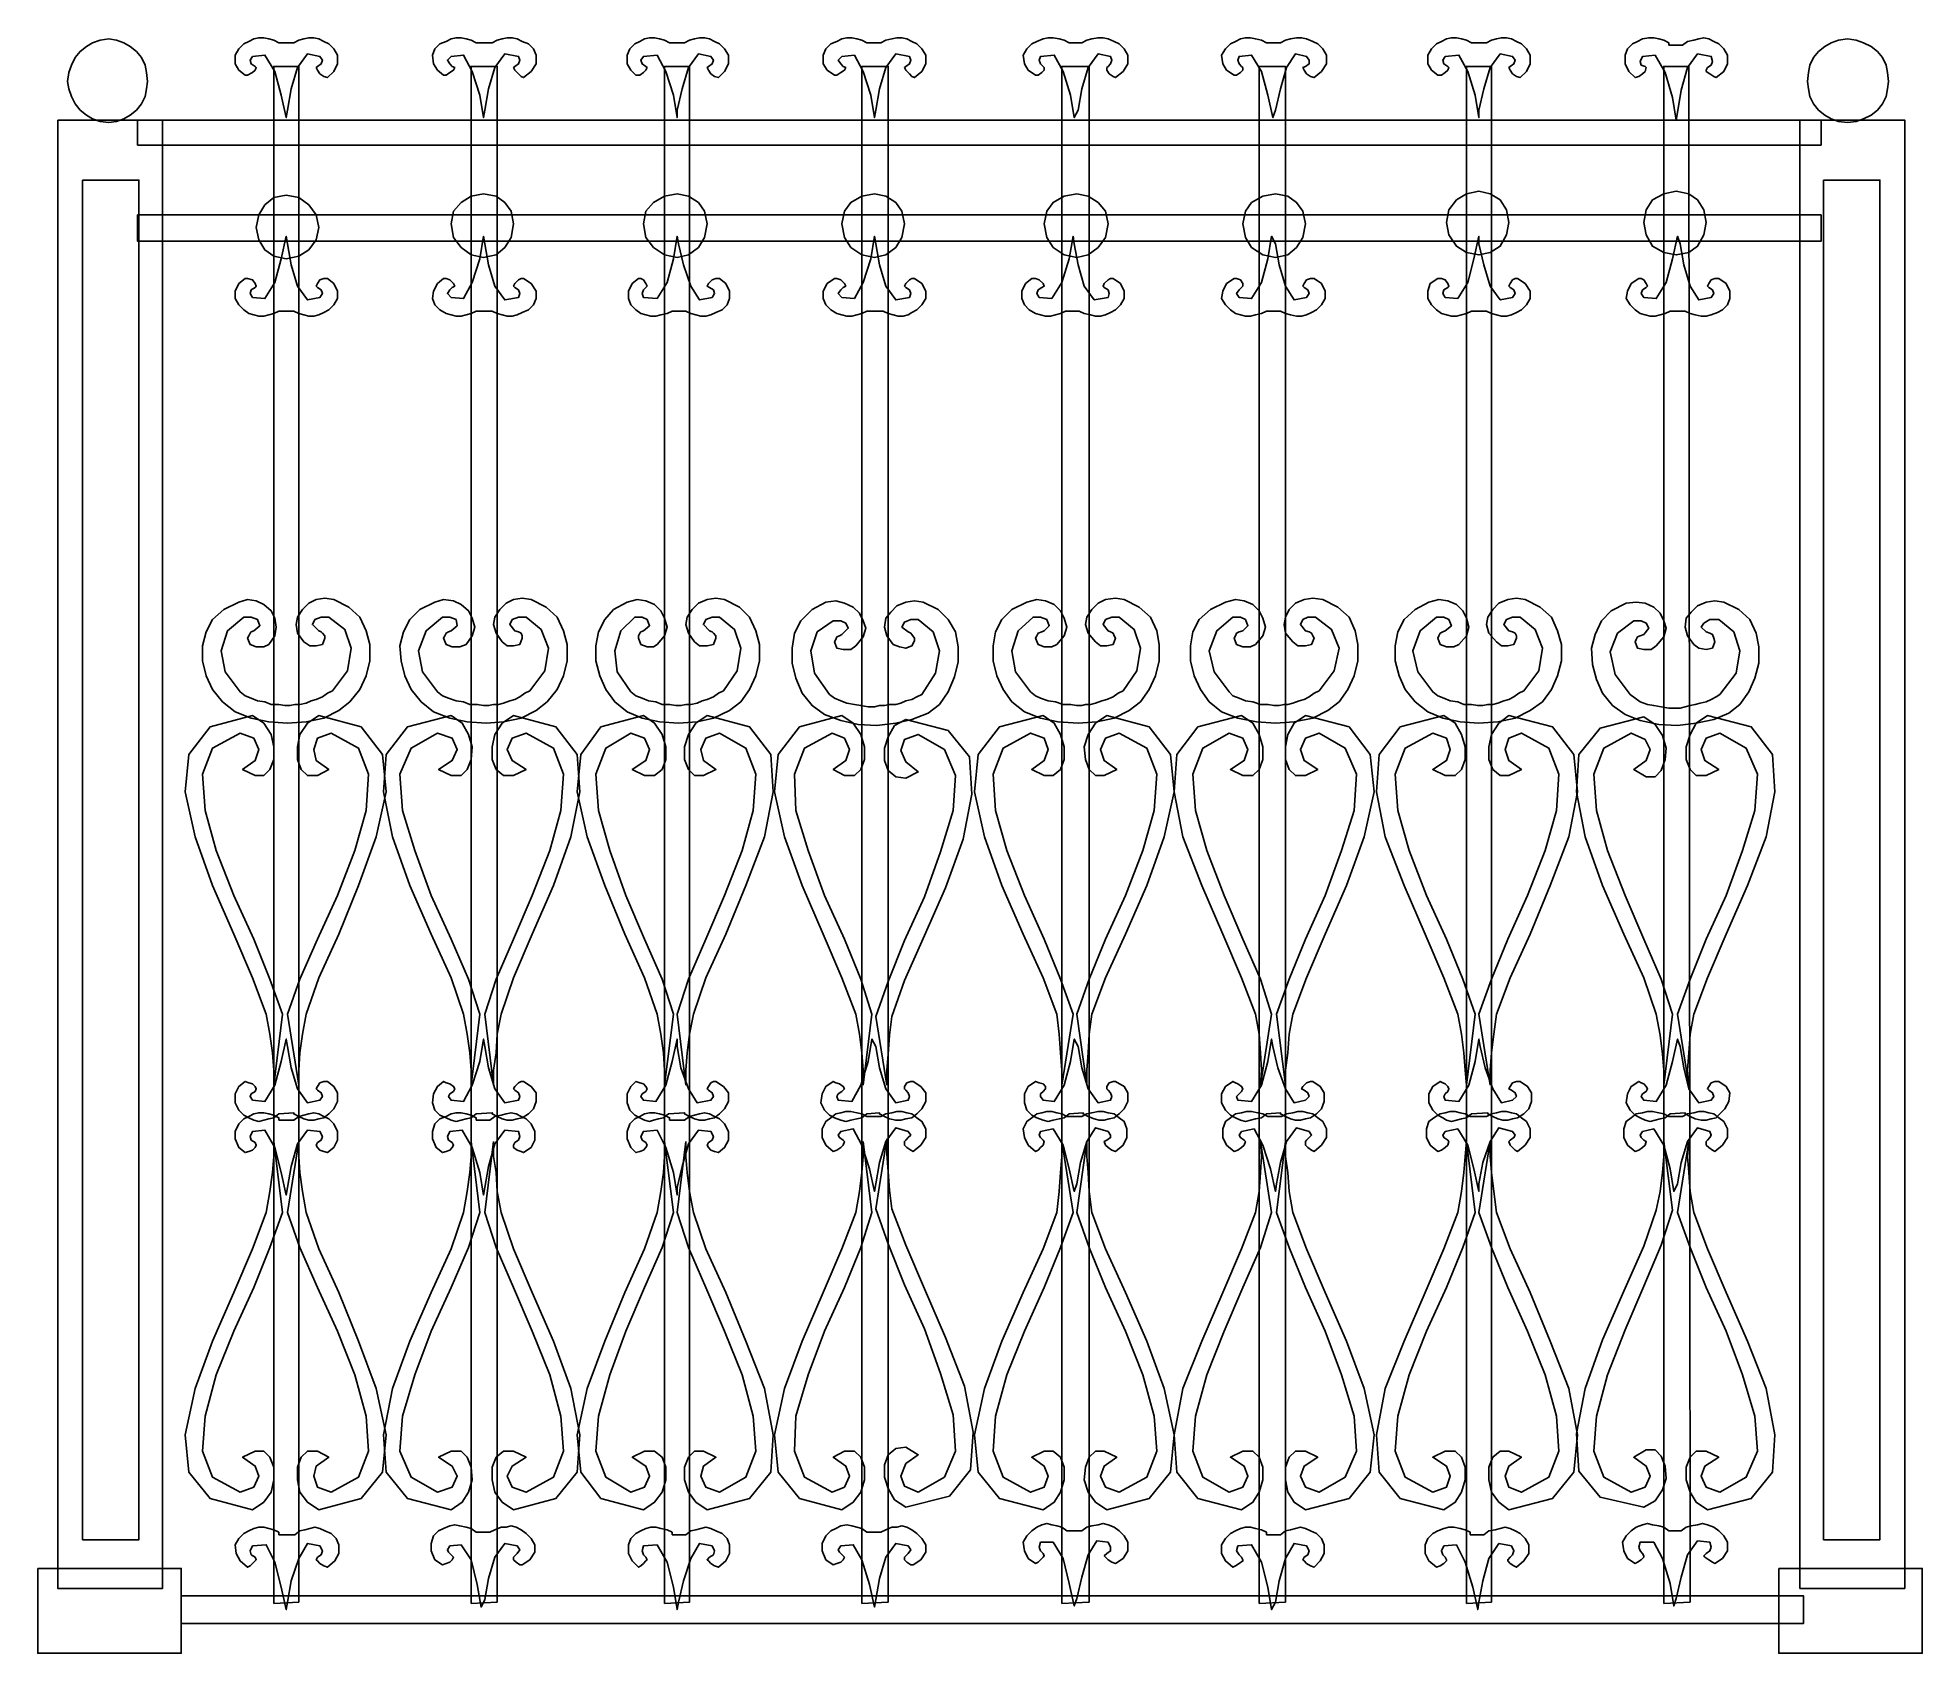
# Model space of a CAD drawing. Header units: centimetres. Extents: x -44.8 to 53, y -30.8 to 53.
import ezdxf

# ---------------------------------------------------------------- set-up
doc = ezdxf.new("R2010")
doc.units = ezdxf.units.CM
doc.header["$MEASUREMENT"] = 0
doc.layers.add('layer 1', color=7, linetype='Continuous')

msp = doc.modelspace()

# ---------------------------------------------------------------- linework, layer by layer
at = {"layer": 'layer 1', "color": 156}
for points, knots in [([(-41.08699, 52.95277), (-41.08699, 52.95277), (-40.69832, 52.88799), (-40.69832, 52.88799), (-40.69832, 52.88799), (-40.69832, 52.88799), (-40.30965, 52.75843), (-40.30965, 52.75843), (-40.30965, 52.75843), (-40.30965, 52.75843), (-39.98576, 52.5641), (-39.98576, 52.5641), (-39.98576, 52.5641), (-39.98576, 52.5641), (-39.66186, 52.30498), (-39.66186, 52.30498), (-39.66186, 52.30498), (-39.66186, 52.30498), (-39.40275, 51.98109), (-39.40275, 51.98109), (-39.40275, 51.98109), (-39.40275, 51.98109), (-39.20841, 51.59242), (-39.20841, 51.59242), (-39.20841, 51.59242), (-39.20841, 51.59242), (-39.14364, 51.20375), (-39.14364, 51.20375), (-39.14364, 51.20375), (-39.14364, 51.20375), (-39.07886, 50.7503), (-39.07886, 50.7503), (-39.07886, 50.7503), (-39.07886, 50.7503), (-39.14364, 50.36163), (-39.14364, 50.36163), (-39.14364, 50.36163), (-39.14364, 50.36163), (-39.20841, 49.97295), (-39.20841, 49.97295), (-39.20841, 49.97295), (-39.20841, 49.97295), (-39.40275, 49.58428), (-39.40275, 49.58428), (-39.40275, 49.58428), (-39.40275, 49.58428), (-39.66186, 49.26039), (-39.66186, 49.26039), (-39.66186, 49.26039), (-39.66186, 49.26039), (-39.98576, 49.00128), (-39.98576, 49.00128), (-39.98576, 49.00128), (-39.98576, 49.00128), (-40.30965, 48.80694), (-40.30965, 48.80694), (-40.30965, 48.80694), (-40.30965, 48.80694), (-40.69832, 48.67738), (-40.69832, 48.67738), (-40.69832, 48.67738), (-40.69832, 48.67738), (-41.08699, 48.6126), (-41.08699, 48.6126), (-41.08699, 48.6126), (-41.08699, 48.6126), (-41.54044, 48.67738), (-41.54044, 48.67738), (-41.54044, 48.67738), (-41.54044, 48.67738), (-41.92911, 48.80694), (-41.92911, 48.80694), (-41.92911, 48.80694), (-41.92911, 48.80694), (-42.25301, 49.00128), (-42.25301, 49.00128), (-42.25301, 49.00128), (-42.25301, 49.00128), (-42.5769, 49.26039), (-42.5769, 49.26039), (-42.5769, 49.26039), (-42.5769, 49.26039), (-42.83601, 49.58428), (-42.83601, 49.58428), (-42.83601, 49.58428), (-42.83601, 49.58428), (-43.03035, 49.97295), (-43.03035, 49.97295), (-43.03035, 49.97295), (-43.03035, 49.97295), (-43.15991, 50.36163), (-43.15991, 50.36163), (-43.15991, 50.36163), (-43.15991, 50.36163), (-43.22468, 50.7503), (-43.22468, 50.7503), (-43.22468, 50.7503), (-43.22468, 50.7503), (-43.15991, 51.20375), (-43.15991, 51.20375), (-43.15991, 51.20375), (-43.15991, 51.20375), (-43.03035, 51.59242), (-43.03035, 51.59242), (-43.03035, 51.59242), (-43.03035, 51.59242), (-42.83601, 51.98109), (-42.83601, 51.98109), (-42.83601, 51.98109), (-42.83601, 51.98109), (-42.5769, 52.30498), (-42.5769, 52.30498), (-42.5769, 52.30498), (-42.5769, 52.30498), (-42.25301, 52.5641), (-42.25301, 52.5641), (-42.25301, 52.5641), (-42.25301, 52.5641), (-41.92911, 52.75843), (-41.92911, 52.75843), (-41.92911, 52.75843), (-41.92911, 52.75843), (-41.54044, 52.88799), (-41.54044, 52.88799), (-41.54044, 52.88799), (-41.54044, 52.88799), (-41.08699, 52.95277), (-41.08699, 52.95277)], [0, 0, 0, 0, 0.03125, 0.03125, 0.03125, 0.03125, 0.0625, 0.0625, 0.0625, 0.0625, 0.09375, 0.09375, 0.09375, 0.09375, 0.125, 0.125, 0.125, 0.125, 0.15625, 0.15625, 0.15625, 0.15625, 0.1875, 0.1875, 0.1875, 0.1875, 0.21875, 0.21875, 0.21875, 0.21875, 0.25, 0.25, 0.25, 0.25, 0.28125, 0.28125, 0.28125, 0.28125, 0.3125, 0.3125, 0.3125, 0.3125, 0.34375, 0.34375, 0.34375, 0.34375, 0.375, 0.375, 0.375, 0.375, 0.40625, 0.40625, 0.40625, 0.40625, 0.4375, 0.4375, 0.4375, 0.4375, 0.46875, 0.46875, 0.46875, 0.46875, 0.5, 0.5, 0.5, 0.5, 0.53125, 0.53125, 0.53125, 0.53125, 0.5625, 0.5625, 0.5625, 0.5625, 0.59375, 0.59375, 0.59375, 0.59375, 0.625, 0.625, 0.625, 0.625, 0.65625, 0.65625, 0.65625, 0.65625, 0.6875, 0.6875, 0.6875, 0.6875, 0.71875, 0.71875, 0.71875, 0.71875, 0.75, 0.75, 0.75, 0.75, 0.78125, 0.78125, 0.78125, 0.78125, 0.8125, 0.8125, 0.8125, 0.8125, 0.84375, 0.84375, 0.84375, 0.84375, 0.875, 0.875, 0.875, 0.875, 0.90625, 0.90625, 0.90625, 0.90625, 0.9375, 0.9375, 0.9375, 0.9375, 0.96875, 0.96875, 0.96875, 0.96875, 1, 1, 1, 1]), ([(-32.27711, 52.75843), (-32.27711, 52.75843), (-31.49977, 52.75843), (-31.49977, 52.75843), (-31.49977, 52.75843), (-31.49977, 52.75843), (-31.49977, 52.75843), (-31.49977, 52.75843), (-31.49977, 52.75843), (-31.49977, 52.75843), (-31.24065, 52.88799), (-31.24065, 52.88799), (-31.24065, 52.88799), (-31.24065, 52.88799), (-30.98154, 52.95277), (-30.98154, 52.95277), (-30.98154, 52.95277), (-30.98154, 52.95277), (-30.72243, 53.01755), (-30.72243, 53.01755), (-30.72243, 53.01755), (-30.72243, 53.01755), (-30.46331, 53.01755), (-30.46331, 53.01755), (-30.46331, 53.01755), (-30.46331, 53.01755), (-30.2042, 52.95277), (-30.2042, 52.95277), (-30.2042, 52.95277), (-30.2042, 52.95277), (-29.94508, 52.82321), (-29.94508, 52.82321), (-29.94508, 52.82321), (-29.94508, 52.82321), (-29.68597, 52.69365), (-29.68597, 52.69365), (-29.68597, 52.69365), (-29.68597, 52.69365), (-29.42685, 52.43454), (-29.42685, 52.43454), (-29.42685, 52.43454), (-29.42685, 52.43454), (-29.23252, 52.11065), (-29.23252, 52.11065), (-29.23252, 52.11065), (-29.23252, 52.11065), (-29.23252, 51.6572), (-29.23252, 51.6572), (-29.23252, 51.6572), (-29.23252, 51.6572), (-29.42685, 51.26852), (-29.42685, 51.26852), (-29.42685, 51.26852), (-29.42685, 51.26852), (-29.75075, 50.94463), (-29.75075, 50.94463), (-29.75075, 50.94463), (-29.75075, 50.94463), (-29.94508, 51.00941), (-29.94508, 51.00941), (-29.94508, 51.00941), (-29.94508, 51.00941), (-30.13942, 51.13897), (-30.13942, 51.13897), (-30.13942, 51.13897), (-30.13942, 51.13897), (-30.26898, 51.3333), (-30.26898, 51.3333), (-30.26898, 51.3333), (-30.26898, 51.3333), (-30.33375, 51.46286), (-30.33375, 51.46286), (-30.33375, 51.46286), (-30.33375, 51.46286), (-30.26898, 51.52764), (-30.26898, 51.52764), (-30.26898, 51.52764), (-30.26898, 51.52764), (-30.07464, 51.6572), (-30.07464, 51.6572), (-30.07464, 51.6572), (-30.07464, 51.6572), (-30.00986, 51.85153), (-30.00986, 51.85153), (-30.00986, 51.85153), (-30.00986, 51.85153), (-30.13942, 52.04587), (-30.13942, 52.04587), (-30.13942, 52.04587), (-30.13942, 52.04587), (-30.7872, 52.17542), (-30.7872, 52.17542), (-30.7872, 52.17542), (-30.7872, 52.17542), (-31.30543, 51.46286), (-31.30543, 51.46286), (-31.30543, 51.46286), (-31.30543, 51.46286), (-31.62932, 50.36163), (-31.62932, 50.36163), (-31.62932, 50.36163), (-31.62932, 50.36163), (-31.82366, 49.26039), (-31.82366, 49.26039), (-31.82366, 49.26039), (-31.82366, 49.26039), (-31.88844, 48.87172), (-31.88844, 48.87172), (-31.88844, 48.87172), (-31.88844, 48.87172), (-32.14755, 50.03773), (-32.14755, 50.03773), (-32.14755, 50.03773), (-32.14755, 50.03773), (-32.47145, 51.26852), (-32.47145, 51.26852), (-32.47145, 51.26852), (-32.47145, 51.26852), (-32.98967, 52.11065), (-32.98967, 52.11065), (-32.98967, 52.11065), (-32.98967, 52.11065), (-33.63746, 52.04587), (-33.63746, 52.04587), (-33.63746, 52.04587), (-33.63746, 52.04587), (-33.76702, 51.85153), (-33.76702, 51.85153), (-33.76702, 51.85153), (-33.76702, 51.85153), (-33.70224, 51.6572), (-33.70224, 51.6572), (-33.70224, 51.6572), (-33.70224, 51.6572), (-33.5079, 51.52764), (-33.5079, 51.52764), (-33.5079, 51.52764), (-33.5079, 51.52764), (-33.44312, 51.46286), (-33.44312, 51.46286), (-33.44312, 51.46286), (-33.44312, 51.46286), (-33.5079, 51.3333), (-33.5079, 51.3333), (-33.5079, 51.3333), (-33.5079, 51.3333), (-33.63746, 51.20375), (-33.63746, 51.20375), (-33.63746, 51.20375), (-33.63746, 51.20375), (-33.89657, 51.07419), (-33.89657, 51.07419), (-33.89657, 51.07419), (-33.89657, 51.07419), (-34.02613, 51.07419), (-34.02613, 51.07419), (-34.02613, 51.07419), (-34.02613, 51.07419), (-34.35002, 51.3333), (-34.35002, 51.3333), (-34.35002, 51.3333), (-34.35002, 51.3333), (-34.54436, 51.6572), (-34.54436, 51.6572), (-34.54436, 51.6572), (-34.54436, 51.6572), (-34.54436, 52.11065), (-34.54436, 52.11065), (-34.54436, 52.11065), (-34.54436, 52.11065), (-34.35002, 52.43454), (-34.35002, 52.43454), (-34.35002, 52.43454), (-34.35002, 52.43454), (-34.09091, 52.69365), (-34.09091, 52.69365), (-34.09091, 52.69365), (-34.09091, 52.69365), (-33.8318, 52.82321), (-33.8318, 52.82321), (-33.8318, 52.82321), (-33.8318, 52.82321), (-33.57268, 52.95277), (-33.57268, 52.95277), (-33.57268, 52.95277), (-33.57268, 52.95277), (-33.31357, 53.01755), (-33.31357, 53.01755), (-33.31357, 53.01755), (-33.31357, 53.01755), (-33.05445, 53.01755), (-33.05445, 53.01755), (-33.05445, 53.01755), (-33.05445, 53.01755), (-32.79534, 52.95277), (-32.79534, 52.95277), (-32.79534, 52.95277), (-32.79534, 52.95277), (-32.53622, 52.88799), (-32.53622, 52.88799), (-32.53622, 52.88799), (-32.53622, 52.88799), (-32.27711, 52.75843), (-32.27711, 52.75843), (-32.27711, 52.75843), (-32.27711, 52.75843), (-32.27711, 52.75843), (-32.27711, 52.75843)], [0, 0, 0, 0, 0.01923077, 0.01923077, 0.01923077, 0.01923077, 0.03846154, 0.03846154, 0.03846154, 0.03846154, 0.05769231, 0.05769231, 0.05769231, 0.05769231, 0.07692308, 0.07692308, 0.07692308, 0.07692308, 0.09615385, 0.09615385, 0.09615385, 0.09615385, 0.11538462, 0.11538462, 0.11538462, 0.11538462, 0.13461538, 0.13461538, 0.13461538, 0.13461538, 0.15384615, 0.15384615, 0.15384615, 0.15384615, 0.17307692, 0.17307692, 0.17307692, 0.17307692, 0.19230769, 0.19230769, 0.19230769, 0.19230769, 0.21153846, 0.21153846, 0.21153846, 0.21153846, 0.23076923, 0.23076923, 0.23076923, 0.23076923, 0.25, 0.25, 0.25, 0.25, 0.26923077, 0.26923077, 0.26923077, 0.26923077, 0.28846154, 0.28846154, 0.28846154, 0.28846154, 0.30769231, 0.30769231, 0.30769231, 0.30769231, 0.32692308, 0.32692308, 0.32692308, 0.32692308, 0.34615385, 0.34615385, 0.34615385, 0.34615385, 0.36538462, 0.36538462, 0.36538462, 0.36538462, 0.38461538, 0.38461538, 0.38461538, 0.38461538, 0.40384615, 0.40384615, 0.40384615, 0.40384615, 0.42307692, 0.42307692, 0.42307692, 0.42307692, 0.44230769, 0.44230769, 0.44230769, 0.44230769, 0.46153846, 0.46153846, 0.46153846, 0.46153846, 0.48076923, 0.48076923, 0.48076923, 0.48076923, 0.5, 0.5, 0.5, 0.5, 0.51923077, 0.51923077, 0.51923077, 0.51923077, 0.53846154, 0.53846154, 0.53846154, 0.53846154, 0.55769231, 0.55769231, 0.55769231, 0.55769231, 0.57692308, 0.57692308, 0.57692308, 0.57692308, 0.59615385, 0.59615385, 0.59615385, 0.59615385, 0.61538462, 0.61538462, 0.61538462, 0.61538462, 0.63461538, 0.63461538, 0.63461538, 0.63461538, 0.65384615, 0.65384615, 0.65384615, 0.65384615, 0.67307692, 0.67307692, 0.67307692, 0.67307692, 0.69230769, 0.69230769, 0.69230769, 0.69230769, 0.71153846, 0.71153846, 0.71153846, 0.71153846, 0.73076923, 0.73076923, 0.73076923, 0.73076923, 0.75, 0.75, 0.75, 0.75, 0.76923077, 0.76923077, 0.76923077, 0.76923077, 0.78846154, 0.78846154, 0.78846154, 0.78846154, 0.80769231, 0.80769231, 0.80769231, 0.80769231, 0.82692308, 0.82692308, 0.82692308, 0.82692308, 0.84615385, 0.84615385, 0.84615385, 0.84615385, 0.86538462, 0.86538462, 0.86538462, 0.86538462, 0.88461538, 0.88461538, 0.88461538, 0.88461538, 0.90384615, 0.90384615, 0.90384615, 0.90384615, 0.92307692, 0.92307692, 0.92307692, 0.92307692, 0.94230769, 0.94230769, 0.94230769, 0.94230769, 0.96153846, 0.96153846, 0.96153846, 0.96153846, 0.98076923, 0.98076923, 0.98076923, 0.98076923, 1, 1, 1, 1]), ([(-22.0421, 52.75843), (-22.0421, 52.75843), (-21.19998, 52.75843), (-21.19998, 52.75843), (-21.19998, 52.75843), (-21.19998, 52.75843), (-21.19998, 52.75843), (-21.19998, 52.75843), (-21.19998, 52.75843), (-21.19998, 52.75843), (-20.94086, 52.88799), (-20.94086, 52.88799), (-20.94086, 52.88799), (-20.94086, 52.88799), (-20.68175, 52.95277), (-20.68175, 52.95277), (-20.68175, 52.95277), (-20.68175, 52.95277), (-20.42264, 53.01755), (-20.42264, 53.01755), (-20.42264, 53.01755), (-20.42264, 53.01755), (-20.16352, 53.01755), (-20.16352, 53.01755), (-20.16352, 53.01755), (-20.16352, 53.01755), (-19.90441, 52.95277), (-19.90441, 52.95277), (-19.90441, 52.95277), (-19.90441, 52.95277), (-19.64529, 52.82321), (-19.64529, 52.82321), (-19.64529, 52.82321), (-19.64529, 52.82321), (-19.3214, 52.69365), (-19.3214, 52.69365), (-19.3214, 52.69365), (-19.3214, 52.69365), (-19.06229, 52.43454), (-19.06229, 52.43454), (-19.06229, 52.43454), (-19.06229, 52.43454), (-18.93273, 52.11065), (-18.93273, 52.11065), (-18.93273, 52.11065), (-18.93273, 52.11065), (-18.93273, 51.6572), (-18.93273, 51.6572), (-18.93273, 51.6572), (-18.93273, 51.6572), (-19.19184, 51.26852), (-19.19184, 51.26852), (-19.19184, 51.26852), (-19.19184, 51.26852), (-19.58052, 50.94463), (-19.58052, 50.94463), (-19.58052, 50.94463), (-19.58052, 50.94463), (-19.71007, 51.00941), (-19.71007, 51.00941), (-19.71007, 51.00941), (-19.71007, 51.00941), (-19.83963, 51.13897), (-19.83963, 51.13897), (-19.83963, 51.13897), (-19.83963, 51.13897), (-20.03396, 51.3333), (-20.03396, 51.3333), (-20.03396, 51.3333), (-20.03396, 51.3333), (-20.09874, 51.46286), (-20.09874, 51.46286), (-20.09874, 51.46286), (-20.09874, 51.46286), (-20.03396, 51.52764), (-20.03396, 51.52764), (-20.03396, 51.52764), (-20.03396, 51.52764), (-19.83963, 51.6572), (-19.83963, 51.6572), (-19.83963, 51.6572), (-19.83963, 51.6572), (-19.77485, 51.85153), (-19.77485, 51.85153), (-19.77485, 51.85153), (-19.77485, 51.85153), (-19.83963, 52.04587), (-19.83963, 52.04587), (-19.83963, 52.04587), (-19.83963, 52.04587), (-20.55219, 52.17542), (-20.55219, 52.17542), (-20.55219, 52.17542), (-20.55219, 52.17542), (-21.07042, 51.46286), (-21.07042, 51.46286), (-21.07042, 51.46286), (-21.07042, 51.46286), (-21.39431, 50.36163), (-21.39431, 50.36163), (-21.39431, 50.36163), (-21.39431, 50.36163), (-21.58865, 49.26039), (-21.58865, 49.26039), (-21.58865, 49.26039), (-21.58865, 49.26039), (-21.65343, 48.87172), (-21.65343, 48.87172), (-21.65343, 48.87172), (-21.65343, 48.87172), (-21.84776, 50.03773), (-21.84776, 50.03773), (-21.84776, 50.03773), (-21.84776, 50.03773), (-22.23644, 51.26852), (-22.23644, 51.26852), (-22.23644, 51.26852), (-22.23644, 51.26852), (-22.68989, 52.11065), (-22.68989, 52.11065), (-22.68989, 52.11065), (-22.68989, 52.11065), (-23.33767, 52.04587), (-23.33767, 52.04587), (-23.33767, 52.04587), (-23.33767, 52.04587), (-23.53201, 51.85153), (-23.53201, 51.85153), (-23.53201, 51.85153), (-23.53201, 51.85153), (-23.40245, 51.6572), (-23.40245, 51.6572), (-23.40245, 51.6572), (-23.40245, 51.6572), (-23.27289, 51.52764), (-23.27289, 51.52764), (-23.27289, 51.52764), (-23.27289, 51.52764), (-23.14334, 51.46286), (-23.14334, 51.46286), (-23.14334, 51.46286), (-23.14334, 51.46286), (-23.20811, 51.3333), (-23.20811, 51.3333), (-23.20811, 51.3333), (-23.20811, 51.3333), (-23.40245, 51.20375), (-23.40245, 51.20375), (-23.40245, 51.20375), (-23.40245, 51.20375), (-23.59678, 51.07419), (-23.59678, 51.07419), (-23.59678, 51.07419), (-23.59678, 51.07419), (-23.72634, 51.07419), (-23.72634, 51.07419), (-23.72634, 51.07419), (-23.72634, 51.07419), (-24.05023, 51.3333), (-24.05023, 51.3333), (-24.05023, 51.3333), (-24.05023, 51.3333), (-24.24457, 51.6572), (-24.24457, 51.6572), (-24.24457, 51.6572), (-24.24457, 51.6572), (-24.30935, 52.11065), (-24.30935, 52.11065), (-24.30935, 52.11065), (-24.30935, 52.11065), (-24.17979, 52.43454), (-24.17979, 52.43454), (-24.17979, 52.43454), (-24.17979, 52.43454), (-23.92068, 52.69365), (-23.92068, 52.69365), (-23.92068, 52.69365), (-23.92068, 52.69365), (-23.59678, 52.82321), (-23.59678, 52.82321), (-23.59678, 52.82321), (-23.59678, 52.82321), (-23.33767, 52.95277), (-23.33767, 52.95277), (-23.33767, 52.95277), (-23.33767, 52.95277), (-23.07856, 53.01755), (-23.07856, 53.01755), (-23.07856, 53.01755), (-23.07856, 53.01755), (-22.81944, 53.01755), (-22.81944, 53.01755), (-22.81944, 53.01755), (-22.81944, 53.01755), (-22.56033, 52.95277), (-22.56033, 52.95277), (-22.56033, 52.95277), (-22.56033, 52.95277), (-22.30121, 52.88799), (-22.30121, 52.88799), (-22.30121, 52.88799), (-22.30121, 52.88799), (-22.0421, 52.75843), (-22.0421, 52.75843), (-22.0421, 52.75843), (-22.0421, 52.75843), (-22.0421, 52.75843), (-22.0421, 52.75843)], [0, 0, 0, 0, 0.01923077, 0.01923077, 0.01923077, 0.01923077, 0.03846154, 0.03846154, 0.03846154, 0.03846154, 0.05769231, 0.05769231, 0.05769231, 0.05769231, 0.07692308, 0.07692308, 0.07692308, 0.07692308, 0.09615385, 0.09615385, 0.09615385, 0.09615385, 0.11538462, 0.11538462, 0.11538462, 0.11538462, 0.13461538, 0.13461538, 0.13461538, 0.13461538, 0.15384615, 0.15384615, 0.15384615, 0.15384615, 0.17307692, 0.17307692, 0.17307692, 0.17307692, 0.19230769, 0.19230769, 0.19230769, 0.19230769, 0.21153846, 0.21153846, 0.21153846, 0.21153846, 0.23076923, 0.23076923, 0.23076923, 0.23076923, 0.25, 0.25, 0.25, 0.25, 0.26923077, 0.26923077, 0.26923077, 0.26923077, 0.28846154, 0.28846154, 0.28846154, 0.28846154, 0.30769231, 0.30769231, 0.30769231, 0.30769231, 0.32692308, 0.32692308, 0.32692308, 0.32692308, 0.34615385, 0.34615385, 0.34615385, 0.34615385, 0.36538462, 0.36538462, 0.36538462, 0.36538462, 0.38461538, 0.38461538, 0.38461538, 0.38461538, 0.40384615, 0.40384615, 0.40384615, 0.40384615, 0.42307692, 0.42307692, 0.42307692, 0.42307692, 0.44230769, 0.44230769, 0.44230769, 0.44230769, 0.46153846, 0.46153846, 0.46153846, 0.46153846, 0.48076923, 0.48076923, 0.48076923, 0.48076923, 0.5, 0.5, 0.5, 0.5, 0.51923077, 0.51923077, 0.51923077, 0.51923077, 0.53846154, 0.53846154, 0.53846154, 0.53846154, 0.55769231, 0.55769231, 0.55769231, 0.55769231, 0.57692308, 0.57692308, 0.57692308, 0.57692308, 0.59615385, 0.59615385, 0.59615385, 0.59615385, 0.61538462, 0.61538462, 0.61538462, 0.61538462, 0.63461538, 0.63461538, 0.63461538, 0.63461538, 0.65384615, 0.65384615, 0.65384615, 0.65384615, 0.67307692, 0.67307692, 0.67307692, 0.67307692, 0.69230769, 0.69230769, 0.69230769, 0.69230769, 0.71153846, 0.71153846, 0.71153846, 0.71153846, 0.73076923, 0.73076923, 0.73076923, 0.73076923, 0.75, 0.75, 0.75, 0.75, 0.76923077, 0.76923077, 0.76923077, 0.76923077, 0.78846154, 0.78846154, 0.78846154, 0.78846154, 0.80769231, 0.80769231, 0.80769231, 0.80769231, 0.82692308, 0.82692308, 0.82692308, 0.82692308, 0.84615385, 0.84615385, 0.84615385, 0.84615385, 0.86538462, 0.86538462, 0.86538462, 0.86538462, 0.88461538, 0.88461538, 0.88461538, 0.88461538, 0.90384615, 0.90384615, 0.90384615, 0.90384615, 0.92307692, 0.92307692, 0.92307692, 0.92307692, 0.94230769, 0.94230769, 0.94230769, 0.94230769, 0.96153846, 0.96153846, 0.96153846, 0.96153846, 0.98076923, 0.98076923, 0.98076923, 0.98076923, 1, 1, 1, 1]), ([(-12.00143, 52.75843), (-12.00143, 52.75843), (-11.22408, 52.75843), (-11.22408, 52.75843), (-11.22408, 52.75843), (-11.22408, 52.75843), (-11.22408, 52.75843), (-11.22408, 52.75843), (-11.22408, 52.75843), (-11.22408, 52.75843), (-10.96497, 52.88799), (-10.96497, 52.88799), (-10.96497, 52.88799), (-10.96497, 52.88799), (-10.70585, 52.95277), (-10.70585, 52.95277), (-10.70585, 52.95277), (-10.70585, 52.95277), (-10.44674, 53.01755), (-10.44674, 53.01755), (-10.44674, 53.01755), (-10.44674, 53.01755), (-10.18763, 53.01755), (-10.18763, 53.01755), (-10.18763, 53.01755), (-10.18763, 53.01755), (-9.92851, 52.95277), (-9.92851, 52.95277), (-9.92851, 52.95277), (-9.92851, 52.95277), (-9.6694, 52.82321), (-9.6694, 52.82321), (-9.6694, 52.82321), (-9.6694, 52.82321), (-9.41028, 52.69365), (-9.41028, 52.69365), (-9.41028, 52.69365), (-9.41028, 52.69365), (-9.15117, 52.43454), (-9.15117, 52.43454), (-9.15117, 52.43454), (-9.15117, 52.43454), (-8.95683, 52.11065), (-8.95683, 52.11065), (-8.95683, 52.11065), (-8.95683, 52.11065), (-8.95683, 51.6572), (-8.95683, 51.6572), (-8.95683, 51.6572), (-8.95683, 51.6572), (-9.15117, 51.26852), (-9.15117, 51.26852), (-9.15117, 51.26852), (-9.15117, 51.26852), (-9.47506, 50.94463), (-9.47506, 50.94463), (-9.47506, 50.94463), (-9.47506, 50.94463), (-9.6694, 51.00941), (-9.6694, 51.00941), (-9.6694, 51.00941), (-9.6694, 51.00941), (-9.86373, 51.13897), (-9.86373, 51.13897), (-9.86373, 51.13897), (-9.86373, 51.13897), (-9.99329, 51.3333), (-9.99329, 51.3333), (-9.99329, 51.3333), (-9.99329, 51.3333), (-10.05807, 51.46286), (-10.05807, 51.46286), (-10.05807, 51.46286), (-10.05807, 51.46286), (-9.99329, 51.52764), (-9.99329, 51.52764), (-9.99329, 51.52764), (-9.99329, 51.52764), (-9.79895, 51.6572), (-9.79895, 51.6572), (-9.79895, 51.6572), (-9.79895, 51.6572), (-9.73418, 51.85153), (-9.73418, 51.85153), (-9.73418, 51.85153), (-9.73418, 51.85153), (-9.86373, 52.04587), (-9.86373, 52.04587), (-9.86373, 52.04587), (-9.86373, 52.04587), (-10.51152, 52.17542), (-10.51152, 52.17542), (-10.51152, 52.17542), (-10.51152, 52.17542), (-11.02975, 51.46286), (-11.02975, 51.46286), (-11.02975, 51.46286), (-11.02975, 51.46286), (-11.35364, 50.36163), (-11.35364, 50.36163), (-11.35364, 50.36163), (-11.35364, 50.36163), (-11.61275, 49.26039), (-11.61275, 49.26039), (-11.61275, 49.26039), (-11.61275, 49.26039), (-11.61275, 48.87172), (-11.61275, 48.87172), (-11.61275, 48.87172), (-11.61275, 48.87172), (-11.80709, 50.03773), (-11.80709, 50.03773), (-11.80709, 50.03773), (-11.80709, 50.03773), (-12.19576, 51.26852), (-12.19576, 51.26852), (-12.19576, 51.26852), (-12.19576, 51.26852), (-12.64921, 52.11065), (-12.64921, 52.11065), (-12.64921, 52.11065), (-12.64921, 52.11065), (-13.36177, 52.04587), (-13.36177, 52.04587), (-13.36177, 52.04587), (-13.36177, 52.04587), (-13.49133, 51.85153), (-13.49133, 51.85153), (-13.49133, 51.85153), (-13.49133, 51.85153), (-13.42655, 51.6572), (-13.42655, 51.6572), (-13.42655, 51.6572), (-13.42655, 51.6572), (-13.23222, 51.52764), (-13.23222, 51.52764), (-13.23222, 51.52764), (-13.23222, 51.52764), (-13.16744, 51.46286), (-13.16744, 51.46286), (-13.16744, 51.46286), (-13.16744, 51.46286), (-13.23222, 51.3333), (-13.23222, 51.3333), (-13.23222, 51.3333), (-13.23222, 51.3333), (-13.36177, 51.20375), (-13.36177, 51.20375), (-13.36177, 51.20375), (-13.36177, 51.20375), (-13.55611, 51.07419), (-13.55611, 51.07419), (-13.55611, 51.07419), (-13.55611, 51.07419), (-13.75045, 51.07419), (-13.75045, 51.07419), (-13.75045, 51.07419), (-13.75045, 51.07419), (-14.00956, 51.3333), (-14.00956, 51.3333), (-14.00956, 51.3333), (-14.00956, 51.3333), (-14.2039, 51.6572), (-14.2039, 51.6572), (-14.2039, 51.6572), (-14.2039, 51.6572), (-14.2039, 52.11065), (-14.2039, 52.11065), (-14.2039, 52.11065), (-14.2039, 52.11065), (-14.07434, 52.43454), (-14.07434, 52.43454), (-14.07434, 52.43454), (-14.07434, 52.43454), (-13.81522, 52.69365), (-13.81522, 52.69365), (-13.81522, 52.69365), (-13.81522, 52.69365), (-13.55611, 52.82321), (-13.55611, 52.82321), (-13.55611, 52.82321), (-13.55611, 52.82321), (-13.297, 52.95277), (-13.297, 52.95277), (-13.297, 52.95277), (-13.297, 52.95277), (-13.03788, 53.01755), (-13.03788, 53.01755), (-13.03788, 53.01755), (-13.03788, 53.01755), (-12.77877, 53.01755), (-12.77877, 53.01755), (-12.77877, 53.01755), (-12.77877, 53.01755), (-12.51965, 52.95277), (-12.51965, 52.95277), (-12.51965, 52.95277), (-12.51965, 52.95277), (-12.26054, 52.88799), (-12.26054, 52.88799), (-12.26054, 52.88799), (-12.26054, 52.88799), (-12.00143, 52.75843), (-12.00143, 52.75843), (-12.00143, 52.75843), (-12.00143, 52.75843), (-12.00143, 52.75843), (-12.00143, 52.75843)], [0, 0, 0, 0, 0.01923077, 0.01923077, 0.01923077, 0.01923077, 0.03846154, 0.03846154, 0.03846154, 0.03846154, 0.05769231, 0.05769231, 0.05769231, 0.05769231, 0.07692308, 0.07692308, 0.07692308, 0.07692308, 0.09615385, 0.09615385, 0.09615385, 0.09615385, 0.11538462, 0.11538462, 0.11538462, 0.11538462, 0.13461538, 0.13461538, 0.13461538, 0.13461538, 0.15384615, 0.15384615, 0.15384615, 0.15384615, 0.17307692, 0.17307692, 0.17307692, 0.17307692, 0.19230769, 0.19230769, 0.19230769, 0.19230769, 0.21153846, 0.21153846, 0.21153846, 0.21153846, 0.23076923, 0.23076923, 0.23076923, 0.23076923, 0.25, 0.25, 0.25, 0.25, 0.26923077, 0.26923077, 0.26923077, 0.26923077, 0.28846154, 0.28846154, 0.28846154, 0.28846154, 0.30769231, 0.30769231, 0.30769231, 0.30769231, 0.32692308, 0.32692308, 0.32692308, 0.32692308, 0.34615385, 0.34615385, 0.34615385, 0.34615385, 0.36538462, 0.36538462, 0.36538462, 0.36538462, 0.38461538, 0.38461538, 0.38461538, 0.38461538, 0.40384615, 0.40384615, 0.40384615, 0.40384615, 0.42307692, 0.42307692, 0.42307692, 0.42307692, 0.44230769, 0.44230769, 0.44230769, 0.44230769, 0.46153846, 0.46153846, 0.46153846, 0.46153846, 0.48076923, 0.48076923, 0.48076923, 0.48076923, 0.5, 0.5, 0.5, 0.5, 0.51923077, 0.51923077, 0.51923077, 0.51923077, 0.53846154, 0.53846154, 0.53846154, 0.53846154, 0.55769231, 0.55769231, 0.55769231, 0.55769231, 0.57692308, 0.57692308, 0.57692308, 0.57692308, 0.59615385, 0.59615385, 0.59615385, 0.59615385, 0.61538462, 0.61538462, 0.61538462, 0.61538462, 0.63461538, 0.63461538, 0.63461538, 0.63461538, 0.65384615, 0.65384615, 0.65384615, 0.65384615, 0.67307692, 0.67307692, 0.67307692, 0.67307692, 0.69230769, 0.69230769, 0.69230769, 0.69230769, 0.71153846, 0.71153846, 0.71153846, 0.71153846, 0.73076923, 0.73076923, 0.73076923, 0.73076923, 0.75, 0.75, 0.75, 0.75, 0.76923077, 0.76923077, 0.76923077, 0.76923077, 0.78846154, 0.78846154, 0.78846154, 0.78846154, 0.80769231, 0.80769231, 0.80769231, 0.80769231, 0.82692308, 0.82692308, 0.82692308, 0.82692308, 0.84615385, 0.84615385, 0.84615385, 0.84615385, 0.86538462, 0.86538462, 0.86538462, 0.86538462, 0.88461538, 0.88461538, 0.88461538, 0.88461538, 0.90384615, 0.90384615, 0.90384615, 0.90384615, 0.92307692, 0.92307692, 0.92307692, 0.92307692, 0.94230769, 0.94230769, 0.94230769, 0.94230769, 0.96153846, 0.96153846, 0.96153846, 0.96153846, 0.98076923, 0.98076923, 0.98076923, 0.98076923, 1, 1, 1, 1]), ([(-1.76641, 52.75843), (-1.76641, 52.75843), (-1.05385, 52.75843), (-1.05385, 52.75843), (-1.05385, 52.75843), (-1.05385, 52.75843), (-1.05385, 52.75843), (-1.05385, 52.75843), (-1.05385, 52.75843), (-1.05385, 52.75843), (-0.79474, 52.88799), (-0.79474, 52.88799), (-0.79474, 52.88799), (-0.79474, 52.88799), (-0.47084, 52.95277), (-0.47084, 52.95277), (-0.47084, 52.95277), (-0.47084, 52.95277), (-0.21173, 53.01755), (-0.21173, 53.01755), (-0.21173, 53.01755), (-0.21173, 53.01755), (0.04738, 53.01755), (0.04738, 53.01755), (0.04738, 53.01755), (0.04738, 53.01755), (0.3065, 52.95277), (0.3065, 52.95277), (0.3065, 52.95277), (0.3065, 52.95277), (0.56561, 52.82321), (0.56561, 52.82321), (0.56561, 52.82321), (0.56561, 52.82321), (0.82473, 52.69365), (0.82473, 52.69365), (0.82473, 52.69365), (0.82473, 52.69365), (1.08384, 52.43454), (1.08384, 52.43454), (1.08384, 52.43454), (1.08384, 52.43454), (1.27818, 52.11065), (1.27818, 52.11065), (1.27818, 52.11065), (1.27818, 52.11065), (1.27818, 51.6572), (1.27818, 51.6572), (1.27818, 51.6572), (1.27818, 51.6572), (1.08384, 51.26852), (1.08384, 51.26852), (1.08384, 51.26852), (1.08384, 51.26852), (0.69517, 50.94463), (0.69517, 50.94463), (0.69517, 50.94463), (0.69517, 50.94463), (0.56561, 51.00941), (0.56561, 51.00941), (0.56561, 51.00941), (0.56561, 51.00941), (0.43606, 51.13897), (0.43606, 51.13897), (0.43606, 51.13897), (0.43606, 51.13897), (0.24172, 51.3333), (0.24172, 51.3333), (0.24172, 51.3333), (0.24172, 51.3333), (0.17694, 51.46286), (0.17694, 51.46286), (0.17694, 51.46286), (0.17694, 51.46286), (0.24172, 51.52764), (0.24172, 51.52764), (0.24172, 51.52764), (0.24172, 51.52764), (0.43606, 51.6572), (0.43606, 51.6572), (0.43606, 51.6572), (0.43606, 51.6572), (0.50083, 51.85153), (0.50083, 51.85153), (0.50083, 51.85153), (0.50083, 51.85153), (0.43606, 52.04587), (0.43606, 52.04587), (0.43606, 52.04587), (0.43606, 52.04587), (-0.27651, 52.17542), (-0.27651, 52.17542), (-0.27651, 52.17542), (-0.27651, 52.17542), (-0.79474, 51.46286), (-0.79474, 51.46286), (-0.79474, 51.46286), (-0.79474, 51.46286), (-1.11863, 50.36163), (-1.11863, 50.36163), (-1.11863, 50.36163), (-1.11863, 50.36163), (-1.31297, 49.26039), (-1.31297, 49.26039), (-1.31297, 49.26039), (-1.31297, 49.26039), (-1.37774, 48.87172), (-1.37774, 48.87172), (-1.37774, 48.87172), (-1.37774, 48.87172), (-1.57208, 50.03773), (-1.57208, 50.03773), (-1.57208, 50.03773), (-1.57208, 50.03773), (-1.96075, 51.26852), (-1.96075, 51.26852), (-1.96075, 51.26852), (-1.96075, 51.26852), (-2.4142, 52.11065), (-2.4142, 52.11065), (-2.4142, 52.11065), (-2.4142, 52.11065), (-3.06199, 52.04587), (-3.06199, 52.04587), (-3.06199, 52.04587), (-3.06199, 52.04587), (-3.25632, 51.85153), (-3.25632, 51.85153), (-3.25632, 51.85153), (-3.25632, 51.85153), (-3.12676, 51.6572), (-3.12676, 51.6572), (-3.12676, 51.6572), (-3.12676, 51.6572), (-2.99721, 51.52764), (-2.99721, 51.52764), (-2.99721, 51.52764), (-2.99721, 51.52764), (-2.86765, 51.46286), (-2.86765, 51.46286), (-2.86765, 51.46286), (-2.86765, 51.46286), (-2.93243, 51.3333), (-2.93243, 51.3333), (-2.93243, 51.3333), (-2.93243, 51.3333), (-3.12676, 51.20375), (-3.12676, 51.20375), (-3.12676, 51.20375), (-3.12676, 51.20375), (-3.3211, 51.07419), (-3.3211, 51.07419), (-3.3211, 51.07419), (-3.3211, 51.07419), (-3.45066, 51.07419), (-3.45066, 51.07419), (-3.45066, 51.07419), (-3.45066, 51.07419), (-3.83933, 51.3333), (-3.83933, 51.3333), (-3.83933, 51.3333), (-3.83933, 51.3333), (-4.03366, 51.6572), (-4.03366, 51.6572), (-4.03366, 51.6572), (-4.03366, 51.6572), (-4.03366, 52.11065), (-4.03366, 52.11065), (-4.03366, 52.11065), (-4.03366, 52.11065), (-3.90411, 52.43454), (-3.90411, 52.43454), (-3.90411, 52.43454), (-3.90411, 52.43454), (-3.64499, 52.69365), (-3.64499, 52.69365), (-3.64499, 52.69365), (-3.64499, 52.69365), (-3.3211, 52.82321), (-3.3211, 52.82321), (-3.3211, 52.82321), (-3.3211, 52.82321), (-3.06199, 52.95277), (-3.06199, 52.95277), (-3.06199, 52.95277), (-3.06199, 52.95277), (-2.80287, 53.01755), (-2.80287, 53.01755), (-2.80287, 53.01755), (-2.80287, 53.01755), (-2.54376, 53.01755), (-2.54376, 53.01755), (-2.54376, 53.01755), (-2.54376, 53.01755), (-2.28464, 52.95277), (-2.28464, 52.95277), (-2.28464, 52.95277), (-2.28464, 52.95277), (-2.02553, 52.88799), (-2.02553, 52.88799), (-2.02553, 52.88799), (-2.02553, 52.88799), (-1.76641, 52.75843), (-1.76641, 52.75843), (-1.76641, 52.75843), (-1.76641, 52.75843), (-1.76641, 52.75843), (-1.76641, 52.75843)], [0, 0, 0, 0, 0.01923077, 0.01923077, 0.01923077, 0.01923077, 0.03846154, 0.03846154, 0.03846154, 0.03846154, 0.05769231, 0.05769231, 0.05769231, 0.05769231, 0.07692308, 0.07692308, 0.07692308, 0.07692308, 0.09615385, 0.09615385, 0.09615385, 0.09615385, 0.11538462, 0.11538462, 0.11538462, 0.11538462, 0.13461538, 0.13461538, 0.13461538, 0.13461538, 0.15384615, 0.15384615, 0.15384615, 0.15384615, 0.17307692, 0.17307692, 0.17307692, 0.17307692, 0.19230769, 0.19230769, 0.19230769, 0.19230769, 0.21153846, 0.21153846, 0.21153846, 0.21153846, 0.23076923, 0.23076923, 0.23076923, 0.23076923, 0.25, 0.25, 0.25, 0.25, 0.26923077, 0.26923077, 0.26923077, 0.26923077, 0.28846154, 0.28846154, 0.28846154, 0.28846154, 0.30769231, 0.30769231, 0.30769231, 0.30769231, 0.32692308, 0.32692308, 0.32692308, 0.32692308, 0.34615385, 0.34615385, 0.34615385, 0.34615385, 0.36538462, 0.36538462, 0.36538462, 0.36538462, 0.38461538, 0.38461538, 0.38461538, 0.38461538, 0.40384615, 0.40384615, 0.40384615, 0.40384615, 0.42307692, 0.42307692, 0.42307692, 0.42307692, 0.44230769, 0.44230769, 0.44230769, 0.44230769, 0.46153846, 0.46153846, 0.46153846, 0.46153846, 0.48076923, 0.48076923, 0.48076923, 0.48076923, 0.5, 0.5, 0.5, 0.5, 0.51923077, 0.51923077, 0.51923077, 0.51923077, 0.53846154, 0.53846154, 0.53846154, 0.53846154, 0.55769231, 0.55769231, 0.55769231, 0.55769231, 0.57692308, 0.57692308, 0.57692308, 0.57692308, 0.59615385, 0.59615385, 0.59615385, 0.59615385, 0.61538462, 0.61538462, 0.61538462, 0.61538462, 0.63461538, 0.63461538, 0.63461538, 0.63461538, 0.65384615, 0.65384615, 0.65384615, 0.65384615, 0.67307692, 0.67307692, 0.67307692, 0.67307692, 0.69230769, 0.69230769, 0.69230769, 0.69230769, 0.71153846, 0.71153846, 0.71153846, 0.71153846, 0.73076923, 0.73076923, 0.73076923, 0.73076923, 0.75, 0.75, 0.75, 0.75, 0.76923077, 0.76923077, 0.76923077, 0.76923077, 0.78846154, 0.78846154, 0.78846154, 0.78846154, 0.80769231, 0.80769231, 0.80769231, 0.80769231, 0.82692308, 0.82692308, 0.82692308, 0.82692308, 0.84615385, 0.84615385, 0.84615385, 0.84615385, 0.86538462, 0.86538462, 0.86538462, 0.86538462, 0.88461538, 0.88461538, 0.88461538, 0.88461538, 0.90384615, 0.90384615, 0.90384615, 0.90384615, 0.92307692, 0.92307692, 0.92307692, 0.92307692, 0.94230769, 0.94230769, 0.94230769, 0.94230769, 0.96153846, 0.96153846, 0.96153846, 0.96153846, 0.98076923, 0.98076923, 0.98076923, 0.98076923, 1, 1, 1, 1]), ([(8.72771, 52.75843), (8.72771, 52.75843), (9.3755, 52.75843), (9.3755, 52.75843), (9.3755, 52.75843), (9.3755, 52.75843), (9.3755, 52.75843), (9.3755, 52.75843), (9.3755, 52.75843), (9.3755, 52.75843), (9.63461, 52.88799), (9.63461, 52.88799), (9.63461, 52.88799), (9.63461, 52.88799), (9.89372, 52.95277), (9.89372, 52.95277), (9.89372, 52.95277), (9.89372, 52.95277), (10.21762, 53.01755), (10.21762, 53.01755), (10.21762, 53.01755), (10.21762, 53.01755), (10.47673, 53.01755), (10.47673, 53.01755), (10.47673, 53.01755), (10.47673, 53.01755), (10.73584, 52.95277), (10.73584, 52.95277), (10.73584, 52.95277), (10.73584, 52.95277), (11.05974, 52.82321), (11.05974, 52.82321), (11.05974, 52.82321), (11.05974, 52.82321), (11.31885, 52.69365), (11.31885, 52.69365), (11.31885, 52.69365), (11.31885, 52.69365), (11.57797, 52.43454), (11.57797, 52.43454), (11.57797, 52.43454), (11.57797, 52.43454), (11.7723, 52.11065), (11.7723, 52.11065), (11.7723, 52.11065), (11.7723, 52.11065), (11.7723, 51.6572), (11.7723, 51.6572), (11.7723, 51.6572), (11.7723, 51.6572), (11.51319, 51.26852), (11.51319, 51.26852), (11.51319, 51.26852), (11.51319, 51.26852), (11.12452, 50.94463), (11.12452, 50.94463), (11.12452, 50.94463), (11.12452, 50.94463), (10.99496, 51.00941), (10.99496, 51.00941), (10.99496, 51.00941), (10.99496, 51.00941), (10.80062, 51.13897), (10.80062, 51.13897), (10.80062, 51.13897), (10.80062, 51.13897), (10.67107, 51.3333), (10.67107, 51.3333), (10.67107, 51.3333), (10.67107, 51.3333), (10.67107, 51.46286), (10.67107, 51.46286), (10.67107, 51.46286), (10.67107, 51.46286), (10.73584, 51.52764), (10.73584, 51.52764), (10.73584, 51.52764), (10.73584, 51.52764), (10.8654, 51.6572), (10.8654, 51.6572), (10.8654, 51.6572), (10.8654, 51.6572), (10.93018, 51.85153), (10.93018, 51.85153), (10.93018, 51.85153), (10.93018, 51.85153), (10.8654, 52.04587), (10.8654, 52.04587), (10.8654, 52.04587), (10.8654, 52.04587), (10.21762, 52.17542), (10.21762, 52.17542), (10.21762, 52.17542), (10.21762, 52.17542), (9.69939, 51.46286), (9.69939, 51.46286), (9.69939, 51.46286), (9.69939, 51.46286), (9.3755, 50.36163), (9.3755, 50.36163), (9.3755, 50.36163), (9.3755, 50.36163), (9.18116, 49.26039), (9.18116, 49.26039), (9.18116, 49.26039), (9.18116, 49.26039), (8.98682, 48.87172), (8.98682, 48.87172), (8.98682, 48.87172), (8.98682, 48.87172), (8.79249, 50.03773), (8.79249, 50.03773), (8.79249, 50.03773), (8.79249, 50.03773), (8.40382, 51.26852), (8.40382, 51.26852), (8.40382, 51.26852), (8.40382, 51.26852), (7.95037, 52.11065), (7.95037, 52.11065), (7.95037, 52.11065), (7.95037, 52.11065), (7.2378, 52.04587), (7.2378, 52.04587), (7.2378, 52.04587), (7.2378, 52.04587), (7.17302, 51.85153), (7.17302, 51.85153), (7.17302, 51.85153), (7.17302, 51.85153), (7.2378, 51.6572), (7.2378, 51.6572), (7.2378, 51.6572), (7.2378, 51.6572), (7.36736, 51.52764), (7.36736, 51.52764), (7.36736, 51.52764), (7.36736, 51.52764), (7.43214, 51.46286), (7.43214, 51.46286), (7.43214, 51.46286), (7.43214, 51.46286), (7.43214, 51.3333), (7.43214, 51.3333), (7.43214, 51.3333), (7.43214, 51.3333), (7.30258, 51.20375), (7.30258, 51.20375), (7.30258, 51.20375), (7.30258, 51.20375), (7.10825, 51.07419), (7.10825, 51.07419), (7.10825, 51.07419), (7.10825, 51.07419), (6.97869, 51.07419), (6.97869, 51.07419), (6.97869, 51.07419), (6.97869, 51.07419), (6.59002, 51.3333), (6.59002, 51.3333), (6.59002, 51.3333), (6.59002, 51.3333), (6.39568, 51.6572), (6.39568, 51.6572), (6.39568, 51.6572), (6.39568, 51.6572), (6.3309, 52.11065), (6.3309, 52.11065), (6.3309, 52.11065), (6.3309, 52.11065), (6.52524, 52.43454), (6.52524, 52.43454), (6.52524, 52.43454), (6.52524, 52.43454), (6.78435, 52.69365), (6.78435, 52.69365), (6.78435, 52.69365), (6.78435, 52.69365), (7.04347, 52.82321), (7.04347, 52.82321), (7.04347, 52.82321), (7.04347, 52.82321), (7.36736, 52.95277), (7.36736, 52.95277), (7.36736, 52.95277), (7.36736, 52.95277), (7.62647, 53.01755), (7.62647, 53.01755), (7.62647, 53.01755), (7.62647, 53.01755), (7.88559, 53.01755), (7.88559, 53.01755), (7.88559, 53.01755), (7.88559, 53.01755), (8.20948, 52.95277), (8.20948, 52.95277), (8.20948, 52.95277), (8.20948, 52.95277), (8.4686, 52.88799), (8.4686, 52.88799), (8.4686, 52.88799), (8.4686, 52.88799), (8.72771, 52.75843), (8.72771, 52.75843), (8.72771, 52.75843), (8.72771, 52.75843), (8.72771, 52.75843), (8.72771, 52.75843)], [0, 0, 0, 0, 0.01923077, 0.01923077, 0.01923077, 0.01923077, 0.03846154, 0.03846154, 0.03846154, 0.03846154, 0.05769231, 0.05769231, 0.05769231, 0.05769231, 0.07692308, 0.07692308, 0.07692308, 0.07692308, 0.09615385, 0.09615385, 0.09615385, 0.09615385, 0.11538462, 0.11538462, 0.11538462, 0.11538462, 0.13461538, 0.13461538, 0.13461538, 0.13461538, 0.15384615, 0.15384615, 0.15384615, 0.15384615, 0.17307692, 0.17307692, 0.17307692, 0.17307692, 0.19230769, 0.19230769, 0.19230769, 0.19230769, 0.21153846, 0.21153846, 0.21153846, 0.21153846, 0.23076923, 0.23076923, 0.23076923, 0.23076923, 0.25, 0.25, 0.25, 0.25, 0.26923077, 0.26923077, 0.26923077, 0.26923077, 0.28846154, 0.28846154, 0.28846154, 0.28846154, 0.30769231, 0.30769231, 0.30769231, 0.30769231, 0.32692308, 0.32692308, 0.32692308, 0.32692308, 0.34615385, 0.34615385, 0.34615385, 0.34615385, 0.36538462, 0.36538462, 0.36538462, 0.36538462, 0.38461538, 0.38461538, 0.38461538, 0.38461538, 0.40384615, 0.40384615, 0.40384615, 0.40384615, 0.42307692, 0.42307692, 0.42307692, 0.42307692, 0.44230769, 0.44230769, 0.44230769, 0.44230769, 0.46153846, 0.46153846, 0.46153846, 0.46153846, 0.48076923, 0.48076923, 0.48076923, 0.48076923, 0.5, 0.5, 0.5, 0.5, 0.51923077, 0.51923077, 0.51923077, 0.51923077, 0.53846154, 0.53846154, 0.53846154, 0.53846154, 0.55769231, 0.55769231, 0.55769231, 0.55769231, 0.57692308, 0.57692308, 0.57692308, 0.57692308, 0.59615385, 0.59615385, 0.59615385, 0.59615385, 0.61538462, 0.61538462, 0.61538462, 0.61538462, 0.63461538, 0.63461538, 0.63461538, 0.63461538, 0.65384615, 0.65384615, 0.65384615, 0.65384615, 0.67307692, 0.67307692, 0.67307692, 0.67307692, 0.69230769, 0.69230769, 0.69230769, 0.69230769, 0.71153846, 0.71153846, 0.71153846, 0.71153846, 0.73076923, 0.73076923, 0.73076923, 0.73076923, 0.75, 0.75, 0.75, 0.75, 0.76923077, 0.76923077, 0.76923077, 0.76923077, 0.78846154, 0.78846154, 0.78846154, 0.78846154, 0.80769231, 0.80769231, 0.80769231, 0.80769231, 0.82692308, 0.82692308, 0.82692308, 0.82692308, 0.84615385, 0.84615385, 0.84615385, 0.84615385, 0.86538462, 0.86538462, 0.86538462, 0.86538462, 0.88461538, 0.88461538, 0.88461538, 0.88461538, 0.90384615, 0.90384615, 0.90384615, 0.90384615, 0.92307692, 0.92307692, 0.92307692, 0.92307692, 0.94230769, 0.94230769, 0.94230769, 0.94230769, 0.96153846, 0.96153846, 0.96153846, 0.96153846, 0.98076923, 0.98076923, 0.98076923, 0.98076923, 1, 1, 1, 1]), ([(18.96272, 52.75843), (18.96272, 52.75843), (19.67528, 52.75843), (19.67528, 52.75843), (19.67528, 52.75843), (19.67528, 52.75843), (19.67528, 52.75843), (19.67528, 52.75843), (19.67528, 52.75843), (19.67528, 52.75843), (19.9344, 52.88799), (19.9344, 52.88799), (19.9344, 52.88799), (19.9344, 52.88799), (20.19351, 52.95277), (20.19351, 52.95277), (20.19351, 52.95277), (20.19351, 52.95277), (20.51741, 53.01755), (20.51741, 53.01755), (20.51741, 53.01755), (20.51741, 53.01755), (20.77652, 53.01755), (20.77652, 53.01755), (20.77652, 53.01755), (20.77652, 53.01755), (21.03563, 52.95277), (21.03563, 52.95277), (21.03563, 52.95277), (21.03563, 52.95277), (21.35953, 52.82321), (21.35953, 52.82321), (21.35953, 52.82321), (21.35953, 52.82321), (21.61864, 52.69365), (21.61864, 52.69365), (21.61864, 52.69365), (21.61864, 52.69365), (21.87775, 52.43454), (21.87775, 52.43454), (21.87775, 52.43454), (21.87775, 52.43454), (22.07209, 52.11065), (22.07209, 52.11065), (22.07209, 52.11065), (22.07209, 52.11065), (22.07209, 51.6572), (22.07209, 51.6572), (22.07209, 51.6572), (22.07209, 51.6572), (21.81298, 51.26852), (21.81298, 51.26852), (21.81298, 51.26852), (21.81298, 51.26852), (21.4243, 50.94463), (21.4243, 50.94463), (21.4243, 50.94463), (21.4243, 50.94463), (21.22997, 51.00941), (21.22997, 51.00941), (21.22997, 51.00941), (21.22997, 51.00941), (21.03563, 51.13897), (21.03563, 51.13897), (21.03563, 51.13897), (21.03563, 51.13897), (20.90608, 51.3333), (20.90608, 51.3333), (20.90608, 51.3333), (20.90608, 51.3333), (20.8413, 51.46286), (20.8413, 51.46286), (20.8413, 51.46286), (20.8413, 51.46286), (20.97085, 51.52764), (20.97085, 51.52764), (20.97085, 51.52764), (20.97085, 51.52764), (21.16519, 51.6572), (21.16519, 51.6572), (21.16519, 51.6572), (21.16519, 51.6572), (21.16519, 51.85153), (21.16519, 51.85153), (21.16519, 51.85153), (21.16519, 51.85153), (21.03563, 52.04587), (21.03563, 52.04587), (21.03563, 52.04587), (21.03563, 52.04587), (20.45263, 52.17542), (20.45263, 52.17542), (20.45263, 52.17542), (20.45263, 52.17542), (19.99918, 51.46286), (19.99918, 51.46286), (19.99918, 51.46286), (19.99918, 51.46286), (19.67528, 50.36163), (19.67528, 50.36163), (19.67528, 50.36163), (19.67528, 50.36163), (19.41617, 49.26039), (19.41617, 49.26039), (19.41617, 49.26039), (19.41617, 49.26039), (19.28661, 48.87172), (19.28661, 48.87172), (19.28661, 48.87172), (19.28661, 48.87172), (19.0275, 50.03773), (19.0275, 50.03773), (19.0275, 50.03773), (19.0275, 50.03773), (18.70361, 51.26852), (18.70361, 51.26852), (18.70361, 51.26852), (18.70361, 51.26852), (18.18538, 52.11065), (18.18538, 52.11065), (18.18538, 52.11065), (18.18538, 52.11065), (17.53759, 52.04587), (17.53759, 52.04587), (17.53759, 52.04587), (17.53759, 52.04587), (17.47281, 51.85153), (17.47281, 51.85153), (17.47281, 51.85153), (17.47281, 51.85153), (17.53759, 51.6572), (17.53759, 51.6572), (17.53759, 51.6572), (17.53759, 51.6572), (17.66715, 51.52764), (17.66715, 51.52764), (17.66715, 51.52764), (17.66715, 51.52764), (17.73193, 51.46286), (17.73193, 51.46286), (17.73193, 51.46286), (17.73193, 51.46286), (17.73193, 51.3333), (17.73193, 51.3333), (17.73193, 51.3333), (17.73193, 51.3333), (17.60237, 51.20375), (17.60237, 51.20375), (17.60237, 51.20375), (17.60237, 51.20375), (17.40803, 51.07419), (17.40803, 51.07419), (17.40803, 51.07419), (17.40803, 51.07419), (17.27848, 51.07419), (17.27848, 51.07419), (17.27848, 51.07419), (17.27848, 51.07419), (16.88981, 51.3333), (16.88981, 51.3333), (16.88981, 51.3333), (16.88981, 51.3333), (16.69547, 51.6572), (16.69547, 51.6572), (16.69547, 51.6572), (16.69547, 51.6572), (16.63069, 52.11065), (16.63069, 52.11065), (16.63069, 52.11065), (16.63069, 52.11065), (16.82503, 52.43454), (16.82503, 52.43454), (16.82503, 52.43454), (16.82503, 52.43454), (17.08414, 52.69365), (17.08414, 52.69365), (17.08414, 52.69365), (17.08414, 52.69365), (17.34326, 52.82321), (17.34326, 52.82321), (17.34326, 52.82321), (17.34326, 52.82321), (17.60237, 52.95277), (17.60237, 52.95277), (17.60237, 52.95277), (17.60237, 52.95277), (17.86148, 53.01755), (17.86148, 53.01755), (17.86148, 53.01755), (17.86148, 53.01755), (18.1206, 53.01755), (18.1206, 53.01755), (18.1206, 53.01755), (18.1206, 53.01755), (18.37971, 52.95277), (18.37971, 52.95277), (18.37971, 52.95277), (18.37971, 52.95277), (18.70361, 52.88799), (18.70361, 52.88799), (18.70361, 52.88799), (18.70361, 52.88799), (18.96272, 52.75843), (18.96272, 52.75843), (18.96272, 52.75843), (18.96272, 52.75843), (18.96272, 52.75843), (18.96272, 52.75843)], [0, 0, 0, 0, 0.01923077, 0.01923077, 0.01923077, 0.01923077, 0.03846154, 0.03846154, 0.03846154, 0.03846154, 0.05769231, 0.05769231, 0.05769231, 0.05769231, 0.07692308, 0.07692308, 0.07692308, 0.07692308, 0.09615385, 0.09615385, 0.09615385, 0.09615385, 0.11538462, 0.11538462, 0.11538462, 0.11538462, 0.13461538, 0.13461538, 0.13461538, 0.13461538, 0.15384615, 0.15384615, 0.15384615, 0.15384615, 0.17307692, 0.17307692, 0.17307692, 0.17307692, 0.19230769, 0.19230769, 0.19230769, 0.19230769, 0.21153846, 0.21153846, 0.21153846, 0.21153846, 0.23076923, 0.23076923, 0.23076923, 0.23076923, 0.25, 0.25, 0.25, 0.25, 0.26923077, 0.26923077, 0.26923077, 0.26923077, 0.28846154, 0.28846154, 0.28846154, 0.28846154, 0.30769231, 0.30769231, 0.30769231, 0.30769231, 0.32692308, 0.32692308, 0.32692308, 0.32692308, 0.34615385, 0.34615385, 0.34615385, 0.34615385, 0.36538462, 0.36538462, 0.36538462, 0.36538462, 0.38461538, 0.38461538, 0.38461538, 0.38461538, 0.40384615, 0.40384615, 0.40384615, 0.40384615, 0.42307692, 0.42307692, 0.42307692, 0.42307692, 0.44230769, 0.44230769, 0.44230769, 0.44230769, 0.46153846, 0.46153846, 0.46153846, 0.46153846, 0.48076923, 0.48076923, 0.48076923, 0.48076923, 0.5, 0.5, 0.5, 0.5, 0.51923077, 0.51923077, 0.51923077, 0.51923077, 0.53846154, 0.53846154, 0.53846154, 0.53846154, 0.55769231, 0.55769231, 0.55769231, 0.55769231, 0.57692308, 0.57692308, 0.57692308, 0.57692308, 0.59615385, 0.59615385, 0.59615385, 0.59615385, 0.61538462, 0.61538462, 0.61538462, 0.61538462, 0.63461538, 0.63461538, 0.63461538, 0.63461538, 0.65384615, 0.65384615, 0.65384615, 0.65384615, 0.67307692, 0.67307692, 0.67307692, 0.67307692, 0.69230769, 0.69230769, 0.69230769, 0.69230769, 0.71153846, 0.71153846, 0.71153846, 0.71153846, 0.73076923, 0.73076923, 0.73076923, 0.73076923, 0.75, 0.75, 0.75, 0.75, 0.76923077, 0.76923077, 0.76923077, 0.76923077, 0.78846154, 0.78846154, 0.78846154, 0.78846154, 0.80769231, 0.80769231, 0.80769231, 0.80769231, 0.82692308, 0.82692308, 0.82692308, 0.82692308, 0.84615385, 0.84615385, 0.84615385, 0.84615385, 0.86538462, 0.86538462, 0.86538462, 0.86538462, 0.88461538, 0.88461538, 0.88461538, 0.88461538, 0.90384615, 0.90384615, 0.90384615, 0.90384615, 0.92307692, 0.92307692, 0.92307692, 0.92307692, 0.94230769, 0.94230769, 0.94230769, 0.94230769, 0.96153846, 0.96153846, 0.96153846, 0.96153846, 0.98076923, 0.98076923, 0.98076923, 0.98076923, 1, 1, 1, 1]), ([(29.5864, 52.75843), (29.5864, 52.75843), (30.36374, 52.75843), (30.36374, 52.75843), (30.36374, 52.75843), (30.36374, 52.75843), (30.36374, 52.75843), (30.36374, 52.75843), (30.36374, 52.75843), (30.36374, 52.75843), (30.62286, 52.88799), (30.62286, 52.88799), (30.62286, 52.88799), (30.62286, 52.88799), (30.88197, 52.95277), (30.88197, 52.95277), (30.88197, 52.95277), (30.88197, 52.95277), (31.14109, 53.01755), (31.14109, 53.01755), (31.14109, 53.01755), (31.14109, 53.01755), (31.4002, 53.01755), (31.4002, 53.01755), (31.4002, 53.01755), (31.4002, 53.01755), (31.65932, 52.95277), (31.65932, 52.95277), (31.65932, 52.95277), (31.65932, 52.95277), (31.91843, 52.82321), (31.91843, 52.82321), (31.91843, 52.82321), (31.91843, 52.82321), (32.17754, 52.69365), (32.17754, 52.69365), (32.17754, 52.69365), (32.17754, 52.69365), (32.43666, 52.43454), (32.43666, 52.43454), (32.43666, 52.43454), (32.43666, 52.43454), (32.63099, 52.11065), (32.63099, 52.11065), (32.63099, 52.11065), (32.63099, 52.11065), (32.63099, 51.6572), (32.63099, 51.6572), (32.63099, 51.6572), (32.63099, 51.6572), (32.43666, 51.26852), (32.43666, 51.26852), (32.43666, 51.26852), (32.43666, 51.26852), (32.11276, 50.94463), (32.11276, 50.94463), (32.11276, 50.94463), (32.11276, 50.94463), (31.91843, 51.00941), (31.91843, 51.00941), (31.91843, 51.00941), (31.91843, 51.00941), (31.72409, 51.13897), (31.72409, 51.13897), (31.72409, 51.13897), (31.72409, 51.13897), (31.59454, 51.3333), (31.59454, 51.3333), (31.59454, 51.3333), (31.59454, 51.3333), (31.52976, 51.46286), (31.52976, 51.46286), (31.52976, 51.46286), (31.52976, 51.46286), (31.59454, 51.52764), (31.59454, 51.52764), (31.59454, 51.52764), (31.59454, 51.52764), (31.78887, 51.6572), (31.78887, 51.6572), (31.78887, 51.6572), (31.78887, 51.6572), (31.85365, 51.85153), (31.85365, 51.85153), (31.85365, 51.85153), (31.85365, 51.85153), (31.72409, 52.04587), (31.72409, 52.04587), (31.72409, 52.04587), (31.72409, 52.04587), (31.07631, 52.17542), (31.07631, 52.17542), (31.07631, 52.17542), (31.07631, 52.17542), (30.55808, 51.46286), (30.55808, 51.46286), (30.55808, 51.46286), (30.55808, 51.46286), (30.23419, 50.36163), (30.23419, 50.36163), (30.23419, 50.36163), (30.23419, 50.36163), (29.97507, 49.26039), (29.97507, 49.26039), (29.97507, 49.26039), (29.97507, 49.26039), (29.97507, 48.87172), (29.97507, 48.87172), (29.97507, 48.87172), (29.97507, 48.87172), (29.78074, 50.03773), (29.78074, 50.03773), (29.78074, 50.03773), (29.78074, 50.03773), (29.39207, 51.26852), (29.39207, 51.26852), (29.39207, 51.26852), (29.39207, 51.26852), (28.93862, 52.11065), (28.93862, 52.11065), (28.93862, 52.11065), (28.93862, 52.11065), (28.22605, 52.04587), (28.22605, 52.04587), (28.22605, 52.04587), (28.22605, 52.04587), (28.0965, 51.85153), (28.0965, 51.85153), (28.0965, 51.85153), (28.0965, 51.85153), (28.16127, 51.6572), (28.16127, 51.6572), (28.16127, 51.6572), (28.16127, 51.6572), (28.35561, 51.52764), (28.35561, 51.52764), (28.35561, 51.52764), (28.35561, 51.52764), (28.42039, 51.46286), (28.42039, 51.46286), (28.42039, 51.46286), (28.42039, 51.46286), (28.35561, 51.3333), (28.35561, 51.3333), (28.35561, 51.3333), (28.35561, 51.3333), (28.22605, 51.20375), (28.22605, 51.20375), (28.22605, 51.20375), (28.22605, 51.20375), (28.03172, 51.07419), (28.03172, 51.07419), (28.03172, 51.07419), (28.03172, 51.07419), (27.83738, 51.07419), (27.83738, 51.07419), (27.83738, 51.07419), (27.83738, 51.07419), (27.51349, 51.3333), (27.51349, 51.3333), (27.51349, 51.3333), (27.51349, 51.3333), (27.31915, 51.6572), (27.31915, 51.6572), (27.31915, 51.6572), (27.31915, 51.6572), (27.31915, 52.11065), (27.31915, 52.11065), (27.31915, 52.11065), (27.31915, 52.11065), (27.51349, 52.43454), (27.51349, 52.43454), (27.51349, 52.43454), (27.51349, 52.43454), (27.7726, 52.69365), (27.7726, 52.69365), (27.7726, 52.69365), (27.7726, 52.69365), (28.03172, 52.82321), (28.03172, 52.82321), (28.03172, 52.82321), (28.03172, 52.82321), (28.29083, 52.95277), (28.29083, 52.95277), (28.29083, 52.95277), (28.29083, 52.95277), (28.54994, 53.01755), (28.54994, 53.01755), (28.54994, 53.01755), (28.54994, 53.01755), (28.80906, 53.01755), (28.80906, 53.01755), (28.80906, 53.01755), (28.80906, 53.01755), (29.06817, 52.95277), (29.06817, 52.95277), (29.06817, 52.95277), (29.06817, 52.95277), (29.32729, 52.88799), (29.32729, 52.88799), (29.32729, 52.88799), (29.32729, 52.88799), (29.5864, 52.75843), (29.5864, 52.75843), (29.5864, 52.75843), (29.5864, 52.75843), (29.5864, 52.75843), (29.5864, 52.75843)], [0, 0, 0, 0, 0.01923077, 0.01923077, 0.01923077, 0.01923077, 0.03846154, 0.03846154, 0.03846154, 0.03846154, 0.05769231, 0.05769231, 0.05769231, 0.05769231, 0.07692308, 0.07692308, 0.07692308, 0.07692308, 0.09615385, 0.09615385, 0.09615385, 0.09615385, 0.11538462, 0.11538462, 0.11538462, 0.11538462, 0.13461538, 0.13461538, 0.13461538, 0.13461538, 0.15384615, 0.15384615, 0.15384615, 0.15384615, 0.17307692, 0.17307692, 0.17307692, 0.17307692, 0.19230769, 0.19230769, 0.19230769, 0.19230769, 0.21153846, 0.21153846, 0.21153846, 0.21153846, 0.23076923, 0.23076923, 0.23076923, 0.23076923, 0.25, 0.25, 0.25, 0.25, 0.26923077, 0.26923077, 0.26923077, 0.26923077, 0.28846154, 0.28846154, 0.28846154, 0.28846154, 0.30769231, 0.30769231, 0.30769231, 0.30769231, 0.32692308, 0.32692308, 0.32692308, 0.32692308, 0.34615385, 0.34615385, 0.34615385, 0.34615385, 0.36538462, 0.36538462, 0.36538462, 0.36538462, 0.38461538, 0.38461538, 0.38461538, 0.38461538, 0.40384615, 0.40384615, 0.40384615, 0.40384615, 0.42307692, 0.42307692, 0.42307692, 0.42307692, 0.44230769, 0.44230769, 0.44230769, 0.44230769, 0.46153846, 0.46153846, 0.46153846, 0.46153846, 0.48076923, 0.48076923, 0.48076923, 0.48076923, 0.5, 0.5, 0.5, 0.5, 0.51923077, 0.51923077, 0.51923077, 0.51923077, 0.53846154, 0.53846154, 0.53846154, 0.53846154, 0.55769231, 0.55769231, 0.55769231, 0.55769231, 0.57692308, 0.57692308, 0.57692308, 0.57692308, 0.59615385, 0.59615385, 0.59615385, 0.59615385, 0.61538462, 0.61538462, 0.61538462, 0.61538462, 0.63461538, 0.63461538, 0.63461538, 0.63461538, 0.65384615, 0.65384615, 0.65384615, 0.65384615, 0.67307692, 0.67307692, 0.67307692, 0.67307692, 0.69230769, 0.69230769, 0.69230769, 0.69230769, 0.71153846, 0.71153846, 0.71153846, 0.71153846, 0.73076923, 0.73076923, 0.73076923, 0.73076923, 0.75, 0.75, 0.75, 0.75, 0.76923077, 0.76923077, 0.76923077, 0.76923077, 0.78846154, 0.78846154, 0.78846154, 0.78846154, 0.80769231, 0.80769231, 0.80769231, 0.80769231, 0.82692308, 0.82692308, 0.82692308, 0.82692308, 0.84615385, 0.84615385, 0.84615385, 0.84615385, 0.86538462, 0.86538462, 0.86538462, 0.86538462, 0.88461538, 0.88461538, 0.88461538, 0.88461538, 0.90384615, 0.90384615, 0.90384615, 0.90384615, 0.92307692, 0.92307692, 0.92307692, 0.92307692, 0.94230769, 0.94230769, 0.94230769, 0.94230769, 0.96153846, 0.96153846, 0.96153846, 0.96153846, 0.98076923, 0.98076923, 0.98076923, 0.98076923, 1, 1, 1, 1]), ([(39.82141, 52.62887), (39.82141, 52.62887), (40.53398, 52.62887), (40.53398, 52.62887), (40.53398, 52.62887), (40.53398, 52.62887), (40.53398, 52.62887), (40.53398, 52.62887), (40.53398, 52.62887), (40.53398, 52.62887), (40.79309, 52.82321), (40.79309, 52.82321), (40.79309, 52.82321), (40.79309, 52.82321), (41.11698, 52.88799), (41.11698, 52.88799), (41.11698, 52.88799), (41.11698, 52.88799), (41.3761, 52.95277), (41.3761, 52.95277), (41.3761, 52.95277), (41.3761, 52.95277), (41.63521, 53.01755), (41.63521, 53.01755), (41.63521, 53.01755), (41.63521, 53.01755), (41.89433, 52.95277), (41.89433, 52.95277), (41.89433, 52.95277), (41.89433, 52.95277), (42.15344, 52.82321), (42.15344, 52.82321), (42.15344, 52.82321), (42.15344, 52.82321), (42.41255, 52.69365), (42.41255, 52.69365), (42.41255, 52.69365), (42.41255, 52.69365), (42.67167, 52.43454), (42.67167, 52.43454), (42.67167, 52.43454), (42.67167, 52.43454), (42.866, 52.11065), (42.866, 52.11065), (42.866, 52.11065), (42.866, 52.11065), (42.866, 51.6572), (42.866, 51.6572), (42.866, 51.6572), (42.866, 51.6572), (42.67167, 51.26852), (42.67167, 51.26852), (42.67167, 51.26852), (42.67167, 51.26852), (42.283, 50.94463), (42.283, 50.94463), (42.283, 50.94463), (42.283, 50.94463), (42.15344, 51.00941), (42.15344, 51.00941), (42.15344, 51.00941), (42.15344, 51.00941), (41.9591, 51.13897), (41.9591, 51.13897), (41.9591, 51.13897), (41.9591, 51.13897), (41.76477, 51.26852), (41.76477, 51.26852), (41.76477, 51.26852), (41.76477, 51.26852), (41.76477, 51.3333), (41.76477, 51.3333), (41.76477, 51.3333), (41.76477, 51.3333), (41.82955, 51.46286), (41.82955, 51.46286), (41.82955, 51.46286), (41.82955, 51.46286), (42.02388, 51.59242), (42.02388, 51.59242), (42.02388, 51.59242), (42.02388, 51.59242), (42.08866, 51.78675), (42.08866, 51.78675), (42.08866, 51.78675), (42.08866, 51.78675), (42.02388, 52.04587), (42.02388, 52.04587), (42.02388, 52.04587), (42.02388, 52.04587), (41.31132, 52.17542), (41.31132, 52.17542), (41.31132, 52.17542), (41.31132, 52.17542), (40.79309, 51.46286), (40.79309, 51.46286), (40.79309, 51.46286), (40.79309, 51.46286), (40.4692, 50.29685), (40.4692, 50.29685), (40.4692, 50.29685), (40.4692, 50.29685), (40.27486, 49.13083), (40.27486, 49.13083), (40.27486, 49.13083), (40.27486, 49.13083), (40.21008, 48.74216), (40.21008, 48.74216), (40.21008, 48.74216), (40.21008, 48.74216), (40.01575, 49.90818), (40.01575, 49.90818), (40.01575, 49.90818), (40.01575, 49.90818), (39.62708, 51.20375), (39.62708, 51.20375), (39.62708, 51.20375), (39.62708, 51.20375), (39.10885, 52.11065), (39.10885, 52.11065), (39.10885, 52.11065), (39.10885, 52.11065), (38.46106, 52.04587), (38.46106, 52.04587), (38.46106, 52.04587), (38.46106, 52.04587), (38.33151, 51.78675), (38.33151, 51.78675), (38.33151, 51.78675), (38.33151, 51.78675), (38.39628, 51.59242), (38.39628, 51.59242), (38.39628, 51.59242), (38.39628, 51.59242), (38.59062, 51.52764), (38.59062, 51.52764), (38.59062, 51.52764), (38.59062, 51.52764), (38.6554, 51.46286), (38.6554, 51.46286), (38.6554, 51.46286), (38.6554, 51.46286), (38.59062, 51.26852), (38.59062, 51.26852), (38.59062, 51.26852), (38.59062, 51.26852), (38.46106, 51.13897), (38.46106, 51.13897), (38.46106, 51.13897), (38.46106, 51.13897), (38.26673, 51.00941), (38.26673, 51.00941), (38.26673, 51.00941), (38.26673, 51.00941), (38.07239, 50.94463), (38.07239, 50.94463), (38.07239, 50.94463), (38.07239, 50.94463), (37.7485, 51.26852), (37.7485, 51.26852), (37.7485, 51.26852), (37.7485, 51.26852), (37.55416, 51.6572), (37.55416, 51.6572), (37.55416, 51.6572), (37.55416, 51.6572), (37.55416, 52.11065), (37.55416, 52.11065), (37.55416, 52.11065), (37.55416, 52.11065), (37.68372, 52.43454), (37.68372, 52.43454), (37.68372, 52.43454), (37.68372, 52.43454), (37.94283, 52.69365), (37.94283, 52.69365), (37.94283, 52.69365), (37.94283, 52.69365), (38.20195, 52.82321), (38.20195, 52.82321), (38.20195, 52.82321), (38.20195, 52.82321), (38.46106, 52.95277), (38.46106, 52.95277), (38.46106, 52.95277), (38.46106, 52.95277), (38.78496, 53.01755), (38.78496, 53.01755), (38.78496, 53.01755), (38.78496, 53.01755), (39.04407, 53.01755), (39.04407, 53.01755), (39.04407, 53.01755), (39.04407, 53.01755), (39.30318, 52.95277), (39.30318, 52.95277), (39.30318, 52.95277), (39.30318, 52.95277), (39.5623, 52.88799), (39.5623, 52.88799), (39.5623, 52.88799), (39.5623, 52.88799), (39.82141, 52.75843), (39.82141, 52.75843), (39.82141, 52.75843), (39.82141, 52.75843), (39.82141, 52.62887), (39.82141, 52.62887)], [0, 0, 0, 0, 0.01923077, 0.01923077, 0.01923077, 0.01923077, 0.03846154, 0.03846154, 0.03846154, 0.03846154, 0.05769231, 0.05769231, 0.05769231, 0.05769231, 0.07692308, 0.07692308, 0.07692308, 0.07692308, 0.09615385, 0.09615385, 0.09615385, 0.09615385, 0.11538462, 0.11538462, 0.11538462, 0.11538462, 0.13461538, 0.13461538, 0.13461538, 0.13461538, 0.15384615, 0.15384615, 0.15384615, 0.15384615, 0.17307692, 0.17307692, 0.17307692, 0.17307692, 0.19230769, 0.19230769, 0.19230769, 0.19230769, 0.21153846, 0.21153846, 0.21153846, 0.21153846, 0.23076923, 0.23076923, 0.23076923, 0.23076923, 0.25, 0.25, 0.25, 0.25, 0.26923077, 0.26923077, 0.26923077, 0.26923077, 0.28846154, 0.28846154, 0.28846154, 0.28846154, 0.30769231, 0.30769231, 0.30769231, 0.30769231, 0.32692308, 0.32692308, 0.32692308, 0.32692308, 0.34615385, 0.34615385, 0.34615385, 0.34615385, 0.36538462, 0.36538462, 0.36538462, 0.36538462, 0.38461538, 0.38461538, 0.38461538, 0.38461538, 0.40384615, 0.40384615, 0.40384615, 0.40384615, 0.42307692, 0.42307692, 0.42307692, 0.42307692, 0.44230769, 0.44230769, 0.44230769, 0.44230769, 0.46153846, 0.46153846, 0.46153846, 0.46153846, 0.48076923, 0.48076923, 0.48076923, 0.48076923, 0.5, 0.5, 0.5, 0.5, 0.51923077, 0.51923077, 0.51923077, 0.51923077, 0.53846154, 0.53846154, 0.53846154, 0.53846154, 0.55769231, 0.55769231, 0.55769231, 0.55769231, 0.57692308, 0.57692308, 0.57692308, 0.57692308, 0.59615385, 0.59615385, 0.59615385, 0.59615385, 0.61538462, 0.61538462, 0.61538462, 0.61538462, 0.63461538, 0.63461538, 0.63461538, 0.63461538, 0.65384615, 0.65384615, 0.65384615, 0.65384615, 0.67307692, 0.67307692, 0.67307692, 0.67307692, 0.69230769, 0.69230769, 0.69230769, 0.69230769, 0.71153846, 0.71153846, 0.71153846, 0.71153846, 0.73076923, 0.73076923, 0.73076923, 0.73076923, 0.75, 0.75, 0.75, 0.75, 0.76923077, 0.76923077, 0.76923077, 0.76923077, 0.78846154, 0.78846154, 0.78846154, 0.78846154, 0.80769231, 0.80769231, 0.80769231, 0.80769231, 0.82692308, 0.82692308, 0.82692308, 0.82692308, 0.84615385, 0.84615385, 0.84615385, 0.84615385, 0.86538462, 0.86538462, 0.86538462, 0.86538462, 0.88461538, 0.88461538, 0.88461538, 0.88461538, 0.90384615, 0.90384615, 0.90384615, 0.90384615, 0.92307692, 0.92307692, 0.92307692, 0.92307692, 0.94230769, 0.94230769, 0.94230769, 0.94230769, 0.96153846, 0.96153846, 0.96153846, 0.96153846, 0.98076923, 0.98076923, 0.98076923, 0.98076923, 1, 1, 1, 1]), ([(49.08474, 52.95277), (49.08474, 52.95277), (49.53819, 52.88799), (49.53819, 52.88799), (49.53819, 52.88799), (49.53819, 52.88799), (49.92687, 52.75843), (49.92687, 52.75843), (49.92687, 52.75843), (49.92687, 52.75843), (50.31554, 52.5641), (50.31554, 52.5641), (50.31554, 52.5641), (50.31554, 52.5641), (50.63943, 52.30498), (50.63943, 52.30498), (50.63943, 52.30498), (50.63943, 52.30498), (50.89854, 51.98109), (50.89854, 51.98109), (50.89854, 51.98109), (50.89854, 51.98109), (51.09288, 51.59242), (51.09288, 51.59242), (51.09288, 51.59242), (51.09288, 51.59242), (51.15766, 51.20375), (51.15766, 51.20375), (51.15766, 51.20375), (51.15766, 51.20375), (51.22244, 50.7503), (51.22244, 50.7503), (51.22244, 50.7503), (51.22244, 50.7503), (51.15766, 50.36163), (51.15766, 50.36163), (51.15766, 50.36163), (51.15766, 50.36163), (51.09288, 49.97295), (51.09288, 49.97295), (51.09288, 49.97295), (51.09288, 49.97295), (50.89854, 49.58428), (50.89854, 49.58428), (50.89854, 49.58428), (50.89854, 49.58428), (50.63943, 49.26039), (50.63943, 49.26039), (50.63943, 49.26039), (50.63943, 49.26039), (50.31554, 49.00128), (50.31554, 49.00128), (50.31554, 49.00128), (50.31554, 49.00128), (49.92687, 48.80694), (49.92687, 48.80694), (49.92687, 48.80694), (49.92687, 48.80694), (49.53819, 48.67738), (49.53819, 48.67738), (49.53819, 48.67738), (49.53819, 48.67738), (49.08474, 48.6126), (49.08474, 48.6126), (49.08474, 48.6126), (49.08474, 48.6126), (48.63129, 48.67738), (48.63129, 48.67738), (48.63129, 48.67738), (48.63129, 48.67738), (48.24262, 48.80694), (48.24262, 48.80694), (48.24262, 48.80694), (48.24262, 48.80694), (47.91873, 49.00128), (47.91873, 49.00128), (47.91873, 49.00128), (47.91873, 49.00128), (47.59484, 49.26039), (47.59484, 49.26039), (47.59484, 49.26039), (47.59484, 49.26039), (47.33572, 49.58428), (47.33572, 49.58428), (47.33572, 49.58428), (47.33572, 49.58428), (47.14139, 49.97295), (47.14139, 49.97295), (47.14139, 49.97295), (47.14139, 49.97295), (47.07661, 50.36163), (47.07661, 50.36163), (47.07661, 50.36163), (47.07661, 50.36163), (47.01183, 50.7503), (47.01183, 50.7503), (47.01183, 50.7503), (47.01183, 50.7503), (47.07661, 51.20375), (47.07661, 51.20375), (47.07661, 51.20375), (47.07661, 51.20375), (47.14139, 51.59242), (47.14139, 51.59242), (47.14139, 51.59242), (47.14139, 51.59242), (47.33572, 51.98109), (47.33572, 51.98109), (47.33572, 51.98109), (47.33572, 51.98109), (47.59484, 52.30498), (47.59484, 52.30498), (47.59484, 52.30498), (47.59484, 52.30498), (47.91873, 52.5641), (47.91873, 52.5641), (47.91873, 52.5641), (47.91873, 52.5641), (48.24262, 52.75843), (48.24262, 52.75843), (48.24262, 52.75843), (48.24262, 52.75843), (48.63129, 52.88799), (48.63129, 52.88799), (48.63129, 52.88799), (48.63129, 52.88799), (49.08474, 52.95277), (49.08474, 52.95277)], [0, 0, 0, 0, 0.03125, 0.03125, 0.03125, 0.03125, 0.0625, 0.0625, 0.0625, 0.0625, 0.09375, 0.09375, 0.09375, 0.09375, 0.125, 0.125, 0.125, 0.125, 0.15625, 0.15625, 0.15625, 0.15625, 0.1875, 0.1875, 0.1875, 0.1875, 0.21875, 0.21875, 0.21875, 0.21875, 0.25, 0.25, 0.25, 0.25, 0.28125, 0.28125, 0.28125, 0.28125, 0.3125, 0.3125, 0.3125, 0.3125, 0.34375, 0.34375, 0.34375, 0.34375, 0.375, 0.375, 0.375, 0.375, 0.40625, 0.40625, 0.40625, 0.40625, 0.4375, 0.4375, 0.4375, 0.4375, 0.46875, 0.46875, 0.46875, 0.46875, 0.5, 0.5, 0.5, 0.5, 0.53125, 0.53125, 0.53125, 0.53125, 0.5625, 0.5625, 0.5625, 0.5625, 0.59375, 0.59375, 0.59375, 0.59375, 0.625, 0.625, 0.625, 0.625, 0.65625, 0.65625, 0.65625, 0.65625, 0.6875, 0.6875, 0.6875, 0.6875, 0.71875, 0.71875, 0.71875, 0.71875, 0.75, 0.75, 0.75, 0.75, 0.78125, 0.78125, 0.78125, 0.78125, 0.8125, 0.8125, 0.8125, 0.8125, 0.84375, 0.84375, 0.84375, 0.84375, 0.875, 0.875, 0.875, 0.875, 0.90625, 0.90625, 0.90625, 0.90625, 0.9375, 0.9375, 0.9375, 0.9375, 0.96875, 0.96875, 0.96875, 0.96875, 1, 1, 1, 1]), ([(-32.53622, -28.21475), (-32.53622, -28.21475), (-32.53622, 51.52764), (-32.53622, 51.52764), (-32.53622, 51.52764), (-32.53622, 51.52764), (-31.24065, 51.52764), (-31.24065, 51.52764), (-31.24065, 51.52764), (-31.24065, 51.52764), (-31.24065, -28.14997), (-31.24065, -28.14997), (-31.24065, -28.14997), (-31.24065, -28.14997), (-32.53622, -28.21475), (-32.53622, -28.21475)], [0, 0, 0, 0, 0.25, 0.25, 0.25, 0.25, 0.5, 0.5, 0.5, 0.5, 0.75, 0.75, 0.75, 0.75, 1, 1, 1, 1]), ([(-22.30121, -28.21475), (-22.30121, -28.21475), (-22.30121, 51.52764), (-22.30121, 51.52764), (-22.30121, 51.52764), (-22.30121, 51.52764), (-20.94086, 51.52764), (-20.94086, 51.52764), (-20.94086, 51.52764), (-20.94086, 51.52764), (-20.94086, -28.14997), (-20.94086, -28.14997), (-20.94086, -28.14997), (-20.94086, -28.14997), (-22.30121, -28.21475), (-22.30121, -28.21475)], [0, 0, 0, 0, 0.25, 0.25, 0.25, 0.25, 0.5, 0.5, 0.5, 0.5, 0.75, 0.75, 0.75, 0.75, 1, 1, 1, 1]), ([(-12.26054, -28.21475), (-12.26054, -28.21475), (-12.26054, 51.52764), (-12.26054, 51.52764), (-12.26054, 51.52764), (-12.26054, 51.52764), (-10.96497, 51.52764), (-10.96497, 51.52764), (-10.96497, 51.52764), (-10.96497, 51.52764), (-10.96497, -28.14997), (-10.96497, -28.14997), (-10.96497, -28.14997), (-10.96497, -28.14997), (-12.26054, -28.21475), (-12.26054, -28.21475)], [0, 0, 0, 0, 0.25, 0.25, 0.25, 0.25, 0.5, 0.5, 0.5, 0.5, 0.75, 0.75, 0.75, 0.75, 1, 1, 1, 1]), ([(-2.02553, -28.21475), (-2.02553, -28.21475), (-2.02553, 51.52764), (-2.02553, 51.52764), (-2.02553, 51.52764), (-2.02553, 51.52764), (-0.66518, 51.52764), (-0.66518, 51.52764), (-0.66518, 51.52764), (-0.66518, 51.52764), (-0.66518, -28.14997), (-0.66518, -28.14997), (-0.66518, -28.14997), (-0.66518, -28.14997), (-2.02553, -28.21475), (-2.02553, -28.21475)], [0, 0, 0, 0, 0.25, 0.25, 0.25, 0.25, 0.5, 0.5, 0.5, 0.5, 0.75, 0.75, 0.75, 0.75, 1, 1, 1, 1]), ([(8.33904, -28.21475), (8.33904, -28.21475), (8.33904, 51.52764), (8.33904, 51.52764), (8.33904, 51.52764), (8.33904, 51.52764), (9.76417, 51.52764), (9.76417, 51.52764), (9.76417, 51.52764), (9.76417, 51.52764), (9.76417, -28.14997), (9.76417, -28.14997), (9.76417, -28.14997), (9.76417, -28.14997), (8.33904, -28.21475), (8.33904, -28.21475)], [0, 0, 0, 0, 0.25, 0.25, 0.25, 0.25, 0.5, 0.5, 0.5, 0.5, 0.75, 0.75, 0.75, 0.75, 1, 1, 1, 1]), ([(18.57405, -28.21475), (18.57405, -28.21475), (18.57405, 51.52764), (18.57405, 51.52764), (18.57405, 51.52764), (18.57405, 51.52764), (19.9344, 51.52764), (19.9344, 51.52764), (19.9344, 51.52764), (19.9344, 51.52764), (19.9344, -28.14997), (19.9344, -28.14997), (19.9344, -28.14997), (19.9344, -28.14997), (18.57405, -28.21475), (18.57405, -28.21475)], [0, 0, 0, 0, 0.25, 0.25, 0.25, 0.25, 0.5, 0.5, 0.5, 0.5, 0.75, 0.75, 0.75, 0.75, 1, 1, 1, 1]), ([(29.32729, -28.21475), (29.32729, -28.21475), (29.32729, 51.52764), (29.32729, 51.52764), (29.32729, 51.52764), (29.32729, 51.52764), (30.62286, 51.52764), (30.62286, 51.52764), (30.62286, 51.52764), (30.62286, 51.52764), (30.62286, -28.14997), (30.62286, -28.14997), (30.62286, -28.14997), (30.62286, -28.14997), (29.32729, -28.21475), (29.32729, -28.21475)], [0, 0, 0, 0, 0.25, 0.25, 0.25, 0.25, 0.5, 0.5, 0.5, 0.5, 0.75, 0.75, 0.75, 0.75, 1, 1, 1, 1]), ([(39.5623, -28.21475), (39.5623, -28.21475), (39.5623, 51.52764), (39.5623, 51.52764), (39.5623, 51.52764), (39.5623, 51.52764), (40.85787, 51.52764), (40.85787, 51.52764), (40.85787, 51.52764), (40.85787, 51.52764), (40.92265, -28.14997), (40.92265, -28.14997), (40.92265, -28.14997), (40.92265, -28.14997), (39.5623, -28.21475), (39.5623, -28.21475)], [0, 0, 0, 0, 0.25, 0.25, 0.25, 0.25, 0.5, 0.5, 0.5, 0.5, 0.75, 0.75, 0.75, 0.75, 1, 1, 1, 1]), ([(-43.74291, 48.74216), (-43.74291, 48.74216), (-38.30152, 48.74216), (-38.30152, 48.74216), (-38.30152, 48.74216), (-38.30152, 48.74216), (-38.30152, -27.43741), (-38.30152, -27.43741), (-38.30152, -27.43741), (-38.30152, -27.43741), (-43.74291, -27.43741), (-43.74291, -27.43741), (-43.74291, -27.43741), (-43.74291, -27.43741), (-43.74291, 48.74216), (-43.74291, 48.74216)], [0, 0, 0, 0, 0.25, 0.25, 0.25, 0.25, 0.5, 0.5, 0.5, 0.5, 0.75, 0.75, 0.75, 0.75, 1, 1, 1, 1]), ([(-39.59709, 48.74216), (-39.59709, 48.74216), (47.72439, 48.74216), (47.72439, 48.74216), (47.72439, 48.74216), (47.72439, 48.74216), (47.72439, 47.44659), (47.72439, 47.44659), (47.72439, 47.44659), (47.72439, 47.44659), (-39.59709, 47.44659), (-39.59709, 47.44659), (-39.59709, 47.44659), (-39.59709, 47.44659), (-39.59709, 48.74216), (-39.59709, 48.74216)], [0, 0, 0, 0, 0.25, 0.25, 0.25, 0.25, 0.5, 0.5, 0.5, 0.5, 0.75, 0.75, 0.75, 0.75, 1, 1, 1, 1]), ([(46.62316, 48.74216), (46.62316, 48.74216), (52.06456, 48.74216), (52.06456, 48.74216), (52.06456, 48.74216), (52.06456, 48.74216), (52.06456, -27.43741), (52.06456, -27.43741), (52.06456, -27.43741), (52.06456, -27.43741), (46.62316, -27.43741), (46.62316, -27.43741), (46.62316, -27.43741), (46.62316, -27.43741), (46.62316, 48.74216), (46.62316, 48.74216)], [0, 0, 0, 0, 0.25, 0.25, 0.25, 0.25, 0.5, 0.5, 0.5, 0.5, 0.75, 0.75, 0.75, 0.75, 1, 1, 1, 1]), ([(29.97507, 45.04978), (29.97507, 45.04978), (30.55808, 44.92023), (30.55808, 44.92023), (30.55808, 44.92023), (30.55808, 44.92023), (31.07631, 44.59633), (31.07631, 44.59633), (31.07631, 44.59633), (31.07631, 44.59633), (31.4002, 44.07811), (31.4002, 44.07811), (31.4002, 44.07811), (31.4002, 44.07811), (31.52976, 43.43032), (31.52976, 43.43032), (31.52976, 43.43032), (31.52976, 43.43032), (31.4002, 42.78254), (31.4002, 42.78254), (31.4002, 42.78254), (31.4002, 42.78254), (31.07631, 42.19953), (31.07631, 42.19953), (31.07631, 42.19953), (31.07631, 42.19953), (30.55808, 41.87564), (30.55808, 41.87564), (30.55808, 41.87564), (30.55808, 41.87564), (29.97507, 41.74608), (29.97507, 41.74608), (29.97507, 41.74608), (29.97507, 41.74608), (29.32729, 41.87564), (29.32729, 41.87564), (29.32729, 41.87564), (29.32729, 41.87564), (28.80906, 42.19953), (28.80906, 42.19953), (28.80906, 42.19953), (28.80906, 42.19953), (28.42039, 42.78254), (28.42039, 42.78254), (28.42039, 42.78254), (28.42039, 42.78254), (28.29083, 43.43032), (28.29083, 43.43032), (28.29083, 43.43032), (28.29083, 43.43032), (28.42039, 44.07811), (28.42039, 44.07811), (28.42039, 44.07811), (28.42039, 44.07811), (28.80906, 44.59633), (28.80906, 44.59633), (28.80906, 44.59633), (28.80906, 44.59633), (29.32729, 44.92023), (29.32729, 44.92023), (29.32729, 44.92023), (29.32729, 44.92023), (29.97507, 45.04978), (29.97507, 45.04978)], [0, 0, 0, 0, 0.0625, 0.0625, 0.0625, 0.0625, 0.125, 0.125, 0.125, 0.125, 0.1875, 0.1875, 0.1875, 0.1875, 0.25, 0.25, 0.25, 0.25, 0.3125, 0.3125, 0.3125, 0.3125, 0.375, 0.375, 0.375, 0.375, 0.4375, 0.4375, 0.4375, 0.4375, 0.5, 0.5, 0.5, 0.5, 0.5625, 0.5625, 0.5625, 0.5625, 0.625, 0.625, 0.625, 0.625, 0.6875, 0.6875, 0.6875, 0.6875, 0.75, 0.75, 0.75, 0.75, 0.8125, 0.8125, 0.8125, 0.8125, 0.875, 0.875, 0.875, 0.875, 0.9375, 0.9375, 0.9375, 0.9375, 1, 1, 1, 1]), ([(40.21008, 45.04978), (40.21008, 45.04978), (40.85787, 44.92023), (40.85787, 44.92023), (40.85787, 44.92023), (40.85787, 44.92023), (41.31132, 44.59633), (41.31132, 44.59633), (41.31132, 44.59633), (41.31132, 44.59633), (41.63521, 44.07811), (41.63521, 44.07811), (41.63521, 44.07811), (41.63521, 44.07811), (41.76477, 43.43032), (41.76477, 43.43032), (41.76477, 43.43032), (41.76477, 43.43032), (41.63521, 42.78254), (41.63521, 42.78254), (41.63521, 42.78254), (41.63521, 42.78254), (41.31132, 42.19953), (41.31132, 42.19953), (41.31132, 42.19953), (41.31132, 42.19953), (40.85787, 41.87564), (40.85787, 41.87564), (40.85787, 41.87564), (40.85787, 41.87564), (40.21008, 41.74608), (40.21008, 41.74608), (40.21008, 41.74608), (40.21008, 41.74608), (39.5623, 41.87564), (39.5623, 41.87564), (39.5623, 41.87564), (39.5623, 41.87564), (38.97929, 42.19953), (38.97929, 42.19953), (38.97929, 42.19953), (38.97929, 42.19953), (38.6554, 42.78254), (38.6554, 42.78254), (38.6554, 42.78254), (38.6554, 42.78254), (38.52584, 43.43032), (38.52584, 43.43032), (38.52584, 43.43032), (38.52584, 43.43032), (38.6554, 44.07811), (38.6554, 44.07811), (38.6554, 44.07811), (38.6554, 44.07811), (38.97929, 44.59633), (38.97929, 44.59633), (38.97929, 44.59633), (38.97929, 44.59633), (39.5623, 44.92023), (39.5623, 44.92023), (39.5623, 44.92023), (39.5623, 44.92023), (40.21008, 45.04978), (40.21008, 45.04978)], [0, 0, 0, 0, 0.0625, 0.0625, 0.0625, 0.0625, 0.125, 0.125, 0.125, 0.125, 0.1875, 0.1875, 0.1875, 0.1875, 0.25, 0.25, 0.25, 0.25, 0.3125, 0.3125, 0.3125, 0.3125, 0.375, 0.375, 0.375, 0.375, 0.4375, 0.4375, 0.4375, 0.4375, 0.5, 0.5, 0.5, 0.5, 0.5625, 0.5625, 0.5625, 0.5625, 0.625, 0.625, 0.625, 0.625, 0.6875, 0.6875, 0.6875, 0.6875, 0.75, 0.75, 0.75, 0.75, 0.8125, 0.8125, 0.8125, 0.8125, 0.875, 0.875, 0.875, 0.875, 0.9375, 0.9375, 0.9375, 0.9375, 1, 1, 1, 1]), ([(-31.88844, 44.85545), (-31.88844, 44.85545), (-31.24065, 44.72589), (-31.24065, 44.72589), (-31.24065, 44.72589), (-31.24065, 44.72589), (-30.72243, 44.33722), (-30.72243, 44.33722), (-30.72243, 44.33722), (-30.72243, 44.33722), (-30.33375, 43.81899), (-30.33375, 43.81899), (-30.33375, 43.81899), (-30.33375, 43.81899), (-30.2042, 43.17121), (-30.2042, 43.17121), (-30.2042, 43.17121), (-30.2042, 43.17121), (-30.33375, 42.52342), (-30.33375, 42.52342), (-30.33375, 42.52342), (-30.33375, 42.52342), (-30.72243, 42.00519), (-30.72243, 42.00519), (-30.72243, 42.00519), (-30.72243, 42.00519), (-31.24065, 41.6813), (-31.24065, 41.6813), (-31.24065, 41.6813), (-31.24065, 41.6813), (-31.88844, 41.55174), (-31.88844, 41.55174), (-31.88844, 41.55174), (-31.88844, 41.55174), (-32.53622, 41.6813), (-32.53622, 41.6813), (-32.53622, 41.6813), (-32.53622, 41.6813), (-32.98967, 42.00519), (-32.98967, 42.00519), (-32.98967, 42.00519), (-32.98967, 42.00519), (-33.31357, 42.52342), (-33.31357, 42.52342), (-33.31357, 42.52342), (-33.31357, 42.52342), (-33.44312, 43.17121), (-33.44312, 43.17121), (-33.44312, 43.17121), (-33.44312, 43.17121), (-33.31357, 43.81899), (-33.31357, 43.81899), (-33.31357, 43.81899), (-33.31357, 43.81899), (-32.98967, 44.33722), (-32.98967, 44.33722), (-32.98967, 44.33722), (-32.98967, 44.33722), (-32.53622, 44.72589), (-32.53622, 44.72589), (-32.53622, 44.72589), (-32.53622, 44.72589), (-31.88844, 44.85545), (-31.88844, 44.85545)], [0, 0, 0, 0, 0.0625, 0.0625, 0.0625, 0.0625, 0.125, 0.125, 0.125, 0.125, 0.1875, 0.1875, 0.1875, 0.1875, 0.25, 0.25, 0.25, 0.25, 0.3125, 0.3125, 0.3125, 0.3125, 0.375, 0.375, 0.375, 0.375, 0.4375, 0.4375, 0.4375, 0.4375, 0.5, 0.5, 0.5, 0.5, 0.5625, 0.5625, 0.5625, 0.5625, 0.625, 0.625, 0.625, 0.625, 0.6875, 0.6875, 0.6875, 0.6875, 0.75, 0.75, 0.75, 0.75, 0.8125, 0.8125, 0.8125, 0.8125, 0.875, 0.875, 0.875, 0.875, 0.9375, 0.9375, 0.9375, 0.9375, 1, 1, 1, 1]), ([(-21.65343, 44.92023), (-21.65343, 44.92023), (-21.00564, 44.79067), (-21.00564, 44.79067), (-21.00564, 44.79067), (-21.00564, 44.79067), (-20.55219, 44.46678), (-20.55219, 44.46678), (-20.55219, 44.46678), (-20.55219, 44.46678), (-20.2283, 44.01333), (-20.2283, 44.01333), (-20.2283, 44.01333), (-20.2283, 44.01333), (-20.09874, 43.36554), (-20.09874, 43.36554), (-20.09874, 43.36554), (-20.09874, 43.36554), (-20.2283, 42.65298), (-20.2283, 42.65298), (-20.2283, 42.65298), (-20.2283, 42.65298), (-20.55219, 42.13475), (-20.55219, 42.13475), (-20.55219, 42.13475), (-20.55219, 42.13475), (-21.00564, 41.74608), (-21.00564, 41.74608), (-21.00564, 41.74608), (-21.00564, 41.74608), (-21.65343, 41.61652), (-21.65343, 41.61652), (-21.65343, 41.61652), (-21.65343, 41.61652), (-22.30121, 41.74608), (-22.30121, 41.74608), (-22.30121, 41.74608), (-22.30121, 41.74608), (-22.81944, 42.13475), (-22.81944, 42.13475), (-22.81944, 42.13475), (-22.81944, 42.13475), (-23.20811, 42.65298), (-23.20811, 42.65298), (-23.20811, 42.65298), (-23.20811, 42.65298), (-23.33767, 43.36554), (-23.33767, 43.36554), (-23.33767, 43.36554), (-23.33767, 43.36554), (-23.20811, 44.01333), (-23.20811, 44.01333), (-23.20811, 44.01333), (-23.20811, 44.01333), (-22.81944, 44.46678), (-22.81944, 44.46678), (-22.81944, 44.46678), (-22.81944, 44.46678), (-22.30121, 44.79067), (-22.30121, 44.79067), (-22.30121, 44.79067), (-22.30121, 44.79067), (-21.65343, 44.92023), (-21.65343, 44.92023)], [0, 0, 0, 0, 0.0625, 0.0625, 0.0625, 0.0625, 0.125, 0.125, 0.125, 0.125, 0.1875, 0.1875, 0.1875, 0.1875, 0.25, 0.25, 0.25, 0.25, 0.3125, 0.3125, 0.3125, 0.3125, 0.375, 0.375, 0.375, 0.375, 0.4375, 0.4375, 0.4375, 0.4375, 0.5, 0.5, 0.5, 0.5, 0.5625, 0.5625, 0.5625, 0.5625, 0.625, 0.625, 0.625, 0.625, 0.6875, 0.6875, 0.6875, 0.6875, 0.75, 0.75, 0.75, 0.75, 0.8125, 0.8125, 0.8125, 0.8125, 0.875, 0.875, 0.875, 0.875, 0.9375, 0.9375, 0.9375, 0.9375, 1, 1, 1, 1]), ([(-11.61275, 44.92023), (-11.61275, 44.92023), (-11.02975, 44.79067), (-11.02975, 44.79067), (-11.02975, 44.79067), (-11.02975, 44.79067), (-10.51152, 44.46678), (-10.51152, 44.46678), (-10.51152, 44.46678), (-10.51152, 44.46678), (-10.18763, 44.01333), (-10.18763, 44.01333), (-10.18763, 44.01333), (-10.18763, 44.01333), (-10.05807, 43.36554), (-10.05807, 43.36554), (-10.05807, 43.36554), (-10.05807, 43.36554), (-10.18763, 42.65298), (-10.18763, 42.65298), (-10.18763, 42.65298), (-10.18763, 42.65298), (-10.51152, 42.13475), (-10.51152, 42.13475), (-10.51152, 42.13475), (-10.51152, 42.13475), (-11.02975, 41.74608), (-11.02975, 41.74608), (-11.02975, 41.74608), (-11.02975, 41.74608), (-11.61275, 41.61652), (-11.61275, 41.61652), (-11.61275, 41.61652), (-11.61275, 41.61652), (-12.26054, 41.74608), (-12.26054, 41.74608), (-12.26054, 41.74608), (-12.26054, 41.74608), (-12.84355, 42.13475), (-12.84355, 42.13475), (-12.84355, 42.13475), (-12.84355, 42.13475), (-13.23222, 42.65298), (-13.23222, 42.65298), (-13.23222, 42.65298), (-13.23222, 42.65298), (-13.36177, 43.36554), (-13.36177, 43.36554), (-13.36177, 43.36554), (-13.36177, 43.36554), (-13.23222, 44.01333), (-13.23222, 44.01333), (-13.23222, 44.01333), (-13.23222, 44.01333), (-12.84355, 44.46678), (-12.84355, 44.46678), (-12.84355, 44.46678), (-12.84355, 44.46678), (-12.26054, 44.79067), (-12.26054, 44.79067), (-12.26054, 44.79067), (-12.26054, 44.79067), (-11.61275, 44.92023), (-11.61275, 44.92023)], [0, 0, 0, 0, 0.0625, 0.0625, 0.0625, 0.0625, 0.125, 0.125, 0.125, 0.125, 0.1875, 0.1875, 0.1875, 0.1875, 0.25, 0.25, 0.25, 0.25, 0.3125, 0.3125, 0.3125, 0.3125, 0.375, 0.375, 0.375, 0.375, 0.4375, 0.4375, 0.4375, 0.4375, 0.5, 0.5, 0.5, 0.5, 0.5625, 0.5625, 0.5625, 0.5625, 0.625, 0.625, 0.625, 0.625, 0.6875, 0.6875, 0.6875, 0.6875, 0.75, 0.75, 0.75, 0.75, 0.8125, 0.8125, 0.8125, 0.8125, 0.875, 0.875, 0.875, 0.875, 0.9375, 0.9375, 0.9375, 0.9375, 1, 1, 1, 1]), ([(-1.37774, 44.92023), (-1.37774, 44.92023), (-0.79474, 44.79067), (-0.79474, 44.79067), (-0.79474, 44.79067), (-0.79474, 44.79067), (-0.27651, 44.46678), (-0.27651, 44.46678), (-0.27651, 44.46678), (-0.27651, 44.46678), (0.04738, 44.01333), (0.04738, 44.01333), (0.04738, 44.01333), (0.04738, 44.01333), (0.17694, 43.36554), (0.17694, 43.36554), (0.17694, 43.36554), (0.17694, 43.36554), (0.04738, 42.65298), (0.04738, 42.65298), (0.04738, 42.65298), (0.04738, 42.65298), (-0.27651, 42.13475), (-0.27651, 42.13475), (-0.27651, 42.13475), (-0.27651, 42.13475), (-0.79474, 41.74608), (-0.79474, 41.74608), (-0.79474, 41.74608), (-0.79474, 41.74608), (-1.37774, 41.61652), (-1.37774, 41.61652), (-1.37774, 41.61652), (-1.37774, 41.61652), (-2.02553, 41.74608), (-2.02553, 41.74608), (-2.02553, 41.74608), (-2.02553, 41.74608), (-2.60854, 42.13475), (-2.60854, 42.13475), (-2.60854, 42.13475), (-2.60854, 42.13475), (-2.93243, 42.65298), (-2.93243, 42.65298), (-2.93243, 42.65298), (-2.93243, 42.65298), (-3.06199, 43.36554), (-3.06199, 43.36554), (-3.06199, 43.36554), (-3.06199, 43.36554), (-2.93243, 44.01333), (-2.93243, 44.01333), (-2.93243, 44.01333), (-2.93243, 44.01333), (-2.60854, 44.46678), (-2.60854, 44.46678), (-2.60854, 44.46678), (-2.60854, 44.46678), (-2.02553, 44.79067), (-2.02553, 44.79067), (-2.02553, 44.79067), (-2.02553, 44.79067), (-1.37774, 44.92023), (-1.37774, 44.92023)], [0, 0, 0, 0, 0.0625, 0.0625, 0.0625, 0.0625, 0.125, 0.125, 0.125, 0.125, 0.1875, 0.1875, 0.1875, 0.1875, 0.25, 0.25, 0.25, 0.25, 0.3125, 0.3125, 0.3125, 0.3125, 0.375, 0.375, 0.375, 0.375, 0.4375, 0.4375, 0.4375, 0.4375, 0.5, 0.5, 0.5, 0.5, 0.5625, 0.5625, 0.5625, 0.5625, 0.625, 0.625, 0.625, 0.625, 0.6875, 0.6875, 0.6875, 0.6875, 0.75, 0.75, 0.75, 0.75, 0.8125, 0.8125, 0.8125, 0.8125, 0.875, 0.875, 0.875, 0.875, 0.9375, 0.9375, 0.9375, 0.9375, 1, 1, 1, 1]), ([(9.11638, 44.92023), (9.11638, 44.92023), (9.69939, 44.79067), (9.69939, 44.79067), (9.69939, 44.79067), (9.69939, 44.79067), (10.21762, 44.46678), (10.21762, 44.46678), (10.21762, 44.46678), (10.21762, 44.46678), (10.60629, 44.01333), (10.60629, 44.01333), (10.60629, 44.01333), (10.60629, 44.01333), (10.73584, 43.36554), (10.73584, 43.36554), (10.73584, 43.36554), (10.73584, 43.36554), (10.60629, 42.65298), (10.60629, 42.65298), (10.60629, 42.65298), (10.60629, 42.65298), (10.21762, 42.13475), (10.21762, 42.13475), (10.21762, 42.13475), (10.21762, 42.13475), (9.69939, 41.74608), (9.69939, 41.74608), (9.69939, 41.74608), (9.69939, 41.74608), (9.11638, 41.61652), (9.11638, 41.61652), (9.11638, 41.61652), (9.11638, 41.61652), (8.4686, 41.74608), (8.4686, 41.74608), (8.4686, 41.74608), (8.4686, 41.74608), (7.88559, 42.13475), (7.88559, 42.13475), (7.88559, 42.13475), (7.88559, 42.13475), (7.5617, 42.65298), (7.5617, 42.65298), (7.5617, 42.65298), (7.5617, 42.65298), (7.43214, 43.36554), (7.43214, 43.36554), (7.43214, 43.36554), (7.43214, 43.36554), (7.5617, 44.01333), (7.5617, 44.01333), (7.5617, 44.01333), (7.5617, 44.01333), (7.88559, 44.46678), (7.88559, 44.46678), (7.88559, 44.46678), (7.88559, 44.46678), (8.4686, 44.79067), (8.4686, 44.79067), (8.4686, 44.79067), (8.4686, 44.79067), (9.11638, 44.92023), (9.11638, 44.92023)], [0, 0, 0, 0, 0.0625, 0.0625, 0.0625, 0.0625, 0.125, 0.125, 0.125, 0.125, 0.1875, 0.1875, 0.1875, 0.1875, 0.25, 0.25, 0.25, 0.25, 0.3125, 0.3125, 0.3125, 0.3125, 0.375, 0.375, 0.375, 0.375, 0.4375, 0.4375, 0.4375, 0.4375, 0.5, 0.5, 0.5, 0.5, 0.5625, 0.5625, 0.5625, 0.5625, 0.625, 0.625, 0.625, 0.625, 0.6875, 0.6875, 0.6875, 0.6875, 0.75, 0.75, 0.75, 0.75, 0.8125, 0.8125, 0.8125, 0.8125, 0.875, 0.875, 0.875, 0.875, 0.9375, 0.9375, 0.9375, 0.9375, 1, 1, 1, 1]), ([(19.41617, 44.92023), (19.41617, 44.92023), (20.06396, 44.79067), (20.06396, 44.79067), (20.06396, 44.79067), (20.06396, 44.79067), (20.51741, 44.46678), (20.51741, 44.46678), (20.51741, 44.46678), (20.51741, 44.46678), (20.8413, 44.01333), (20.8413, 44.01333), (20.8413, 44.01333), (20.8413, 44.01333), (20.97085, 43.36554), (20.97085, 43.36554), (20.97085, 43.36554), (20.97085, 43.36554), (20.8413, 42.65298), (20.8413, 42.65298), (20.8413, 42.65298), (20.8413, 42.65298), (20.51741, 42.13475), (20.51741, 42.13475), (20.51741, 42.13475), (20.51741, 42.13475), (20.06396, 41.74608), (20.06396, 41.74608), (20.06396, 41.74608), (20.06396, 41.74608), (19.41617, 41.61652), (19.41617, 41.61652), (19.41617, 41.61652), (19.41617, 41.61652), (18.76838, 41.74608), (18.76838, 41.74608), (18.76838, 41.74608), (18.76838, 41.74608), (18.18538, 42.13475), (18.18538, 42.13475), (18.18538, 42.13475), (18.18538, 42.13475), (17.86148, 42.65298), (17.86148, 42.65298), (17.86148, 42.65298), (17.86148, 42.65298), (17.73193, 43.36554), (17.73193, 43.36554), (17.73193, 43.36554), (17.73193, 43.36554), (17.86148, 44.01333), (17.86148, 44.01333), (17.86148, 44.01333), (17.86148, 44.01333), (18.18538, 44.46678), (18.18538, 44.46678), (18.18538, 44.46678), (18.18538, 44.46678), (18.76838, 44.79067), (18.76838, 44.79067), (18.76838, 44.79067), (18.76838, 44.79067), (19.41617, 44.92023), (19.41617, 44.92023)], [0, 0, 0, 0, 0.0625, 0.0625, 0.0625, 0.0625, 0.125, 0.125, 0.125, 0.125, 0.1875, 0.1875, 0.1875, 0.1875, 0.25, 0.25, 0.25, 0.25, 0.3125, 0.3125, 0.3125, 0.3125, 0.375, 0.375, 0.375, 0.375, 0.4375, 0.4375, 0.4375, 0.4375, 0.5, 0.5, 0.5, 0.5, 0.5625, 0.5625, 0.5625, 0.5625, 0.625, 0.625, 0.625, 0.625, 0.6875, 0.6875, 0.6875, 0.6875, 0.75, 0.75, 0.75, 0.75, 0.8125, 0.8125, 0.8125, 0.8125, 0.875, 0.875, 0.875, 0.875, 0.9375, 0.9375, 0.9375, 0.9375, 1, 1, 1, 1]), ([(-39.59709, 43.81899), (-39.59709, 43.81899), (47.72439, 43.81899), (47.72439, 43.81899), (47.72439, 43.81899), (47.72439, 43.81899), (47.72439, 42.45864), (47.72439, 42.45864), (47.72439, 42.45864), (47.72439, 42.45864), (-39.59709, 42.45864), (-39.59709, 42.45864), (-39.59709, 42.45864), (-39.59709, 42.45864), (-39.59709, 43.81899), (-39.59709, 43.81899)], [0, 0, 0, 0, 0.25, 0.25, 0.25, 0.25, 0.5, 0.5, 0.5, 0.5, 0.75, 0.75, 0.75, 0.75, 1, 1, 1, 1]), ([(-32.27711, 38.83104), (-32.27711, 38.83104), (-31.49977, 38.83104), (-31.49977, 38.83104), (-31.49977, 38.83104), (-31.49977, 38.83104), (-31.49977, 38.83104), (-31.49977, 38.83104), (-31.49977, 38.83104), (-31.49977, 38.83104), (-31.24065, 38.70149), (-31.24065, 38.70149), (-31.24065, 38.70149), (-31.24065, 38.70149), (-30.98154, 38.63671), (-30.98154, 38.63671), (-30.98154, 38.63671), (-30.98154, 38.63671), (-30.72243, 38.57193), (-30.72243, 38.57193), (-30.72243, 38.57193), (-30.72243, 38.57193), (-30.46331, 38.57193), (-30.46331, 38.57193), (-30.46331, 38.57193), (-30.46331, 38.57193), (-30.2042, 38.63671), (-30.2042, 38.63671), (-30.2042, 38.63671), (-30.2042, 38.63671), (-29.94508, 38.76627), (-29.94508, 38.76627), (-29.94508, 38.76627), (-29.94508, 38.76627), (-29.68597, 38.89582), (-29.68597, 38.89582), (-29.68597, 38.89582), (-29.68597, 38.89582), (-29.42685, 39.15494), (-29.42685, 39.15494), (-29.42685, 39.15494), (-29.42685, 39.15494), (-29.23252, 39.47883), (-29.23252, 39.47883), (-29.23252, 39.47883), (-29.23252, 39.47883), (-29.23252, 39.8675), (-29.23252, 39.8675), (-29.23252, 39.8675), (-29.23252, 39.8675), (-29.42685, 40.25617), (-29.42685, 40.25617), (-29.42685, 40.25617), (-29.42685, 40.25617), (-29.75075, 40.51529), (-29.75075, 40.51529), (-29.75075, 40.51529), (-29.75075, 40.51529), (-29.94508, 40.51529), (-29.94508, 40.51529), (-29.94508, 40.51529), (-29.94508, 40.51529), (-30.13942, 40.45051), (-30.13942, 40.45051), (-30.13942, 40.45051), (-30.13942, 40.45051), (-30.26898, 40.25617), (-30.26898, 40.25617), (-30.26898, 40.25617), (-30.26898, 40.25617), (-30.33375, 40.12661), (-30.33375, 40.12661), (-30.33375, 40.12661), (-30.33375, 40.12661), (-30.26898, 40.06184), (-30.26898, 40.06184), (-30.26898, 40.06184), (-30.26898, 40.06184), (-30.07464, 39.93228), (-30.07464, 39.93228), (-30.07464, 39.93228), (-30.07464, 39.93228), (-30.00986, 39.73794), (-30.00986, 39.73794), (-30.00986, 39.73794), (-30.00986, 39.73794), (-30.13942, 39.54361), (-30.13942, 39.54361), (-30.13942, 39.54361), (-30.13942, 39.54361), (-30.7872, 39.41405), (-30.7872, 39.41405), (-30.7872, 39.41405), (-30.7872, 39.41405), (-31.30543, 40.12661), (-31.30543, 40.12661), (-31.30543, 40.12661), (-31.30543, 40.12661), (-31.62932, 41.22785), (-31.62932, 41.22785), (-31.62932, 41.22785), (-31.62932, 41.22785), (-31.82366, 42.32909), (-31.82366, 42.32909), (-31.82366, 42.32909), (-31.82366, 42.32909), (-31.88844, 42.71776), (-31.88844, 42.71776), (-31.88844, 42.71776), (-31.88844, 42.71776), (-32.14755, 41.55174), (-32.14755, 41.55174), (-32.14755, 41.55174), (-32.14755, 41.55174), (-32.47145, 40.32095), (-32.47145, 40.32095), (-32.47145, 40.32095), (-32.47145, 40.32095), (-32.98967, 39.47883), (-32.98967, 39.47883), (-32.98967, 39.47883), (-32.98967, 39.47883), (-33.63746, 39.54361), (-33.63746, 39.54361), (-33.63746, 39.54361), (-33.63746, 39.54361), (-33.76702, 39.73794), (-33.76702, 39.73794), (-33.76702, 39.73794), (-33.76702, 39.73794), (-33.70224, 39.93228), (-33.70224, 39.93228), (-33.70224, 39.93228), (-33.70224, 39.93228), (-33.5079, 40.06184), (-33.5079, 40.06184), (-33.5079, 40.06184), (-33.5079, 40.06184), (-33.44312, 40.12661), (-33.44312, 40.12661), (-33.44312, 40.12661), (-33.44312, 40.12661), (-33.5079, 40.25617), (-33.5079, 40.25617), (-33.5079, 40.25617), (-33.5079, 40.25617), (-33.63746, 40.45051), (-33.63746, 40.45051), (-33.63746, 40.45051), (-33.63746, 40.45051), (-33.89657, 40.51529), (-33.89657, 40.51529), (-33.89657, 40.51529), (-33.89657, 40.51529), (-34.02613, 40.51529), (-34.02613, 40.51529), (-34.02613, 40.51529), (-34.02613, 40.51529), (-34.35002, 40.25617), (-34.35002, 40.25617), (-34.35002, 40.25617), (-34.35002, 40.25617), (-34.54436, 39.8675), (-34.54436, 39.8675), (-34.54436, 39.8675), (-34.54436, 39.8675), (-34.54436, 39.47883), (-34.54436, 39.47883), (-34.54436, 39.47883), (-34.54436, 39.47883), (-34.35002, 39.15494), (-34.35002, 39.15494), (-34.35002, 39.15494), (-34.35002, 39.15494), (-34.09091, 38.89582), (-34.09091, 38.89582), (-34.09091, 38.89582), (-34.09091, 38.89582), (-33.8318, 38.70149), (-33.8318, 38.70149), (-33.8318, 38.70149), (-33.8318, 38.70149), (-33.57268, 38.63671), (-33.57268, 38.63671), (-33.57268, 38.63671), (-33.57268, 38.63671), (-33.31357, 38.57193), (-33.31357, 38.57193), (-33.31357, 38.57193), (-33.31357, 38.57193), (-33.05445, 38.57193), (-33.05445, 38.57193), (-33.05445, 38.57193), (-33.05445, 38.57193), (-32.79534, 38.63671), (-32.79534, 38.63671), (-32.79534, 38.63671), (-32.79534, 38.63671), (-32.53622, 38.70149), (-32.53622, 38.70149), (-32.53622, 38.70149), (-32.53622, 38.70149), (-32.27711, 38.83104), (-32.27711, 38.83104), (-32.27711, 38.83104), (-32.27711, 38.83104), (-32.27711, 38.83104), (-32.27711, 38.83104)], [0, 0, 0, 0, 0.01923077, 0.01923077, 0.01923077, 0.01923077, 0.03846154, 0.03846154, 0.03846154, 0.03846154, 0.05769231, 0.05769231, 0.05769231, 0.05769231, 0.07692308, 0.07692308, 0.07692308, 0.07692308, 0.09615385, 0.09615385, 0.09615385, 0.09615385, 0.11538462, 0.11538462, 0.11538462, 0.11538462, 0.13461538, 0.13461538, 0.13461538, 0.13461538, 0.15384615, 0.15384615, 0.15384615, 0.15384615, 0.17307692, 0.17307692, 0.17307692, 0.17307692, 0.19230769, 0.19230769, 0.19230769, 0.19230769, 0.21153846, 0.21153846, 0.21153846, 0.21153846, 0.23076923, 0.23076923, 0.23076923, 0.23076923, 0.25, 0.25, 0.25, 0.25, 0.26923077, 0.26923077, 0.26923077, 0.26923077, 0.28846154, 0.28846154, 0.28846154, 0.28846154, 0.30769231, 0.30769231, 0.30769231, 0.30769231, 0.32692308, 0.32692308, 0.32692308, 0.32692308, 0.34615385, 0.34615385, 0.34615385, 0.34615385, 0.36538462, 0.36538462, 0.36538462, 0.36538462, 0.38461538, 0.38461538, 0.38461538, 0.38461538, 0.40384615, 0.40384615, 0.40384615, 0.40384615, 0.42307692, 0.42307692, 0.42307692, 0.42307692, 0.44230769, 0.44230769, 0.44230769, 0.44230769, 0.46153846, 0.46153846, 0.46153846, 0.46153846, 0.48076923, 0.48076923, 0.48076923, 0.48076923, 0.5, 0.5, 0.5, 0.5, 0.51923077, 0.51923077, 0.51923077, 0.51923077, 0.53846154, 0.53846154, 0.53846154, 0.53846154, 0.55769231, 0.55769231, 0.55769231, 0.55769231, 0.57692308, 0.57692308, 0.57692308, 0.57692308, 0.59615385, 0.59615385, 0.59615385, 0.59615385, 0.61538462, 0.61538462, 0.61538462, 0.61538462, 0.63461538, 0.63461538, 0.63461538, 0.63461538, 0.65384615, 0.65384615, 0.65384615, 0.65384615, 0.67307692, 0.67307692, 0.67307692, 0.67307692, 0.69230769, 0.69230769, 0.69230769, 0.69230769, 0.71153846, 0.71153846, 0.71153846, 0.71153846, 0.73076923, 0.73076923, 0.73076923, 0.73076923, 0.75, 0.75, 0.75, 0.75, 0.76923077, 0.76923077, 0.76923077, 0.76923077, 0.78846154, 0.78846154, 0.78846154, 0.78846154, 0.80769231, 0.80769231, 0.80769231, 0.80769231, 0.82692308, 0.82692308, 0.82692308, 0.82692308, 0.84615385, 0.84615385, 0.84615385, 0.84615385, 0.86538462, 0.86538462, 0.86538462, 0.86538462, 0.88461538, 0.88461538, 0.88461538, 0.88461538, 0.90384615, 0.90384615, 0.90384615, 0.90384615, 0.92307692, 0.92307692, 0.92307692, 0.92307692, 0.94230769, 0.94230769, 0.94230769, 0.94230769, 0.96153846, 0.96153846, 0.96153846, 0.96153846, 0.98076923, 0.98076923, 0.98076923, 0.98076923, 1, 1, 1, 1]), ([(-22.0421, 38.83104), (-22.0421, 38.83104), (-21.19998, 38.83104), (-21.19998, 38.83104), (-21.19998, 38.83104), (-21.19998, 38.83104), (-21.19998, 38.83104), (-21.19998, 38.83104), (-21.19998, 38.83104), (-21.19998, 38.83104), (-20.94086, 38.70149), (-20.94086, 38.70149), (-20.94086, 38.70149), (-20.94086, 38.70149), (-20.68175, 38.63671), (-20.68175, 38.63671), (-20.68175, 38.63671), (-20.68175, 38.63671), (-20.42264, 38.57193), (-20.42264, 38.57193), (-20.42264, 38.57193), (-20.42264, 38.57193), (-20.16352, 38.57193), (-20.16352, 38.57193), (-20.16352, 38.57193), (-20.16352, 38.57193), (-19.90441, 38.63671), (-19.90441, 38.63671), (-19.90441, 38.63671), (-19.90441, 38.63671), (-19.64529, 38.76627), (-19.64529, 38.76627), (-19.64529, 38.76627), (-19.64529, 38.76627), (-19.3214, 38.89582), (-19.3214, 38.89582), (-19.3214, 38.89582), (-19.3214, 38.89582), (-19.06229, 39.15494), (-19.06229, 39.15494), (-19.06229, 39.15494), (-19.06229, 39.15494), (-18.93273, 39.47883), (-18.93273, 39.47883), (-18.93273, 39.47883), (-18.93273, 39.47883), (-18.93273, 39.8675), (-18.93273, 39.8675), (-18.93273, 39.8675), (-18.93273, 39.8675), (-19.19184, 40.25617), (-19.19184, 40.25617), (-19.19184, 40.25617), (-19.19184, 40.25617), (-19.58052, 40.51529), (-19.58052, 40.51529), (-19.58052, 40.51529), (-19.58052, 40.51529), (-19.71007, 40.51529), (-19.71007, 40.51529), (-19.71007, 40.51529), (-19.71007, 40.51529), (-19.83963, 40.45051), (-19.83963, 40.45051), (-19.83963, 40.45051), (-19.83963, 40.45051), (-20.03396, 40.25617), (-20.03396, 40.25617), (-20.03396, 40.25617), (-20.03396, 40.25617), (-20.09874, 40.12661), (-20.09874, 40.12661), (-20.09874, 40.12661), (-20.09874, 40.12661), (-20.03396, 40.06184), (-20.03396, 40.06184), (-20.03396, 40.06184), (-20.03396, 40.06184), (-19.83963, 39.93228), (-19.83963, 39.93228), (-19.83963, 39.93228), (-19.83963, 39.93228), (-19.77485, 39.73794), (-19.77485, 39.73794), (-19.77485, 39.73794), (-19.77485, 39.73794), (-19.83963, 39.54361), (-19.83963, 39.54361), (-19.83963, 39.54361), (-19.83963, 39.54361), (-20.55219, 39.41405), (-20.55219, 39.41405), (-20.55219, 39.41405), (-20.55219, 39.41405), (-21.07042, 40.12661), (-21.07042, 40.12661), (-21.07042, 40.12661), (-21.07042, 40.12661), (-21.39431, 41.22785), (-21.39431, 41.22785), (-21.39431, 41.22785), (-21.39431, 41.22785), (-21.58865, 42.32909), (-21.58865, 42.32909), (-21.58865, 42.32909), (-21.58865, 42.32909), (-21.65343, 42.71776), (-21.65343, 42.71776), (-21.65343, 42.71776), (-21.65343, 42.71776), (-21.84776, 41.55174), (-21.84776, 41.55174), (-21.84776, 41.55174), (-21.84776, 41.55174), (-22.23644, 40.32095), (-22.23644, 40.32095), (-22.23644, 40.32095), (-22.23644, 40.32095), (-22.68989, 39.47883), (-22.68989, 39.47883), (-22.68989, 39.47883), (-22.68989, 39.47883), (-23.33767, 39.54361), (-23.33767, 39.54361), (-23.33767, 39.54361), (-23.33767, 39.54361), (-23.53201, 39.73794), (-23.53201, 39.73794), (-23.53201, 39.73794), (-23.53201, 39.73794), (-23.40245, 39.93228), (-23.40245, 39.93228), (-23.40245, 39.93228), (-23.40245, 39.93228), (-23.27289, 40.06184), (-23.27289, 40.06184), (-23.27289, 40.06184), (-23.27289, 40.06184), (-23.14334, 40.12661), (-23.14334, 40.12661), (-23.14334, 40.12661), (-23.14334, 40.12661), (-23.20811, 40.25617), (-23.20811, 40.25617), (-23.20811, 40.25617), (-23.20811, 40.25617), (-23.40245, 40.45051), (-23.40245, 40.45051), (-23.40245, 40.45051), (-23.40245, 40.45051), (-23.59678, 40.51529), (-23.59678, 40.51529), (-23.59678, 40.51529), (-23.59678, 40.51529), (-23.72634, 40.51529), (-23.72634, 40.51529), (-23.72634, 40.51529), (-23.72634, 40.51529), (-24.05023, 40.25617), (-24.05023, 40.25617), (-24.05023, 40.25617), (-24.05023, 40.25617), (-24.24457, 39.8675), (-24.24457, 39.8675), (-24.24457, 39.8675), (-24.24457, 39.8675), (-24.30935, 39.47883), (-24.30935, 39.47883), (-24.30935, 39.47883), (-24.30935, 39.47883), (-24.17979, 39.15494), (-24.17979, 39.15494), (-24.17979, 39.15494), (-24.17979, 39.15494), (-23.92068, 38.89582), (-23.92068, 38.89582), (-23.92068, 38.89582), (-23.92068, 38.89582), (-23.59678, 38.70149), (-23.59678, 38.70149), (-23.59678, 38.70149), (-23.59678, 38.70149), (-23.33767, 38.63671), (-23.33767, 38.63671), (-23.33767, 38.63671), (-23.33767, 38.63671), (-23.07856, 38.57193), (-23.07856, 38.57193), (-23.07856, 38.57193), (-23.07856, 38.57193), (-22.81944, 38.57193), (-22.81944, 38.57193), (-22.81944, 38.57193), (-22.81944, 38.57193), (-22.56033, 38.63671), (-22.56033, 38.63671), (-22.56033, 38.63671), (-22.56033, 38.63671), (-22.30121, 38.70149), (-22.30121, 38.70149), (-22.30121, 38.70149), (-22.30121, 38.70149), (-22.0421, 38.83104), (-22.0421, 38.83104), (-22.0421, 38.83104), (-22.0421, 38.83104), (-22.0421, 38.83104), (-22.0421, 38.83104)], [0, 0, 0, 0, 0.01923077, 0.01923077, 0.01923077, 0.01923077, 0.03846154, 0.03846154, 0.03846154, 0.03846154, 0.05769231, 0.05769231, 0.05769231, 0.05769231, 0.07692308, 0.07692308, 0.07692308, 0.07692308, 0.09615385, 0.09615385, 0.09615385, 0.09615385, 0.11538462, 0.11538462, 0.11538462, 0.11538462, 0.13461538, 0.13461538, 0.13461538, 0.13461538, 0.15384615, 0.15384615, 0.15384615, 0.15384615, 0.17307692, 0.17307692, 0.17307692, 0.17307692, 0.19230769, 0.19230769, 0.19230769, 0.19230769, 0.21153846, 0.21153846, 0.21153846, 0.21153846, 0.23076923, 0.23076923, 0.23076923, 0.23076923, 0.25, 0.25, 0.25, 0.25, 0.26923077, 0.26923077, 0.26923077, 0.26923077, 0.28846154, 0.28846154, 0.28846154, 0.28846154, 0.30769231, 0.30769231, 0.30769231, 0.30769231, 0.32692308, 0.32692308, 0.32692308, 0.32692308, 0.34615385, 0.34615385, 0.34615385, 0.34615385, 0.36538462, 0.36538462, 0.36538462, 0.36538462, 0.38461538, 0.38461538, 0.38461538, 0.38461538, 0.40384615, 0.40384615, 0.40384615, 0.40384615, 0.42307692, 0.42307692, 0.42307692, 0.42307692, 0.44230769, 0.44230769, 0.44230769, 0.44230769, 0.46153846, 0.46153846, 0.46153846, 0.46153846, 0.48076923, 0.48076923, 0.48076923, 0.48076923, 0.5, 0.5, 0.5, 0.5, 0.51923077, 0.51923077, 0.51923077, 0.51923077, 0.53846154, 0.53846154, 0.53846154, 0.53846154, 0.55769231, 0.55769231, 0.55769231, 0.55769231, 0.57692308, 0.57692308, 0.57692308, 0.57692308, 0.59615385, 0.59615385, 0.59615385, 0.59615385, 0.61538462, 0.61538462, 0.61538462, 0.61538462, 0.63461538, 0.63461538, 0.63461538, 0.63461538, 0.65384615, 0.65384615, 0.65384615, 0.65384615, 0.67307692, 0.67307692, 0.67307692, 0.67307692, 0.69230769, 0.69230769, 0.69230769, 0.69230769, 0.71153846, 0.71153846, 0.71153846, 0.71153846, 0.73076923, 0.73076923, 0.73076923, 0.73076923, 0.75, 0.75, 0.75, 0.75, 0.76923077, 0.76923077, 0.76923077, 0.76923077, 0.78846154, 0.78846154, 0.78846154, 0.78846154, 0.80769231, 0.80769231, 0.80769231, 0.80769231, 0.82692308, 0.82692308, 0.82692308, 0.82692308, 0.84615385, 0.84615385, 0.84615385, 0.84615385, 0.86538462, 0.86538462, 0.86538462, 0.86538462, 0.88461538, 0.88461538, 0.88461538, 0.88461538, 0.90384615, 0.90384615, 0.90384615, 0.90384615, 0.92307692, 0.92307692, 0.92307692, 0.92307692, 0.94230769, 0.94230769, 0.94230769, 0.94230769, 0.96153846, 0.96153846, 0.96153846, 0.96153846, 0.98076923, 0.98076923, 0.98076923, 0.98076923, 1, 1, 1, 1]), ([(-11.87187, 38.83104), (-11.87187, 38.83104), (-11.1593, 38.83104), (-11.1593, 38.83104), (-11.1593, 38.83104), (-11.1593, 38.83104), (-11.1593, 38.83104), (-11.1593, 38.83104), (-11.1593, 38.83104), (-11.1593, 38.83104), (-10.90019, 38.70149), (-10.90019, 38.70149), (-10.90019, 38.70149), (-10.90019, 38.70149), (-10.64108, 38.63671), (-10.64108, 38.63671), (-10.64108, 38.63671), (-10.64108, 38.63671), (-10.38196, 38.57193), (-10.38196, 38.57193), (-10.38196, 38.57193), (-10.38196, 38.57193), (-10.12285, 38.57193), (-10.12285, 38.57193), (-10.12285, 38.57193), (-10.12285, 38.57193), (-9.86373, 38.63671), (-9.86373, 38.63671), (-9.86373, 38.63671), (-9.86373, 38.63671), (-9.60462, 38.76627), (-9.60462, 38.76627), (-9.60462, 38.76627), (-9.60462, 38.76627), (-9.28073, 38.89582), (-9.28073, 38.89582), (-9.28073, 38.89582), (-9.28073, 38.89582), (-9.02161, 39.15494), (-9.02161, 39.15494), (-9.02161, 39.15494), (-9.02161, 39.15494), (-8.89205, 39.47883), (-8.89205, 39.47883), (-8.89205, 39.47883), (-8.89205, 39.47883), (-8.89205, 39.8675), (-8.89205, 39.8675), (-8.89205, 39.8675), (-8.89205, 39.8675), (-9.08639, 40.25617), (-9.08639, 40.25617), (-9.08639, 40.25617), (-9.08639, 40.25617), (-9.41028, 40.51529), (-9.41028, 40.51529), (-9.41028, 40.51529), (-9.41028, 40.51529), (-9.60462, 40.51529), (-9.60462, 40.51529), (-9.60462, 40.51529), (-9.60462, 40.51529), (-9.79895, 40.45051), (-9.79895, 40.45051), (-9.79895, 40.45051), (-9.79895, 40.45051), (-9.99329, 40.25617), (-9.99329, 40.25617), (-9.99329, 40.25617), (-9.99329, 40.25617), (-10.05807, 40.12661), (-10.05807, 40.12661), (-10.05807, 40.12661), (-10.05807, 40.12661), (-9.92851, 40.06184), (-9.92851, 40.06184), (-9.92851, 40.06184), (-9.92851, 40.06184), (-9.73418, 39.93228), (-9.73418, 39.93228), (-9.73418, 39.93228), (-9.73418, 39.93228), (-9.6694, 39.73794), (-9.6694, 39.73794), (-9.6694, 39.73794), (-9.6694, 39.73794), (-9.79895, 39.54361), (-9.79895, 39.54361), (-9.79895, 39.54361), (-9.79895, 39.54361), (-10.44674, 39.41405), (-10.44674, 39.41405), (-10.44674, 39.41405), (-10.44674, 39.41405), (-10.90019, 40.12661), (-10.90019, 40.12661), (-10.90019, 40.12661), (-10.90019, 40.12661), (-11.28886, 41.22785), (-11.28886, 41.22785), (-11.28886, 41.22785), (-11.28886, 41.22785), (-11.54798, 42.32909), (-11.54798, 42.32909), (-11.54798, 42.32909), (-11.54798, 42.32909), (-11.61275, 42.71776), (-11.61275, 42.71776), (-11.61275, 42.71776), (-11.61275, 42.71776), (-11.80709, 41.55174), (-11.80709, 41.55174), (-11.80709, 41.55174), (-11.80709, 41.55174), (-12.13098, 40.32095), (-12.13098, 40.32095), (-12.13098, 40.32095), (-12.13098, 40.32095), (-12.64921, 39.47883), (-12.64921, 39.47883), (-12.64921, 39.47883), (-12.64921, 39.47883), (-13.36177, 39.54361), (-13.36177, 39.54361), (-13.36177, 39.54361), (-13.36177, 39.54361), (-13.42655, 39.73794), (-13.42655, 39.73794), (-13.42655, 39.73794), (-13.42655, 39.73794), (-13.36177, 39.93228), (-13.36177, 39.93228), (-13.36177, 39.93228), (-13.36177, 39.93228), (-13.23222, 40.06184), (-13.23222, 40.06184), (-13.23222, 40.06184), (-13.23222, 40.06184), (-13.16744, 40.12661), (-13.16744, 40.12661), (-13.16744, 40.12661), (-13.16744, 40.12661), (-13.23222, 40.25617), (-13.23222, 40.25617), (-13.23222, 40.25617), (-13.23222, 40.25617), (-13.36177, 40.45051), (-13.36177, 40.45051), (-13.36177, 40.45051), (-13.36177, 40.45051), (-13.49133, 40.51529), (-13.49133, 40.51529), (-13.49133, 40.51529), (-13.49133, 40.51529), (-13.62089, 40.51529), (-13.62089, 40.51529), (-13.62089, 40.51529), (-13.62089, 40.51529), (-13.94478, 40.25617), (-13.94478, 40.25617), (-13.94478, 40.25617), (-13.94478, 40.25617), (-14.13912, 39.8675), (-14.13912, 39.8675), (-14.13912, 39.8675), (-14.13912, 39.8675), (-14.13912, 39.47883), (-14.13912, 39.47883), (-14.13912, 39.47883), (-14.13912, 39.47883), (-14.00956, 39.15494), (-14.00956, 39.15494), (-14.00956, 39.15494), (-14.00956, 39.15494), (-13.75045, 38.89582), (-13.75045, 38.89582), (-13.75045, 38.89582), (-13.75045, 38.89582), (-13.49133, 38.70149), (-13.49133, 38.70149), (-13.49133, 38.70149), (-13.49133, 38.70149), (-13.23222, 38.63671), (-13.23222, 38.63671), (-13.23222, 38.63671), (-13.23222, 38.63671), (-12.9731, 38.57193), (-12.9731, 38.57193), (-12.9731, 38.57193), (-12.9731, 38.57193), (-12.71399, 38.57193), (-12.71399, 38.57193), (-12.71399, 38.57193), (-12.71399, 38.57193), (-12.45488, 38.63671), (-12.45488, 38.63671), (-12.45488, 38.63671), (-12.45488, 38.63671), (-12.13098, 38.70149), (-12.13098, 38.70149), (-12.13098, 38.70149), (-12.13098, 38.70149), (-11.87187, 38.83104), (-11.87187, 38.83104), (-11.87187, 38.83104), (-11.87187, 38.83104), (-11.87187, 38.83104), (-11.87187, 38.83104)], [0, 0, 0, 0, 0.01923077, 0.01923077, 0.01923077, 0.01923077, 0.03846154, 0.03846154, 0.03846154, 0.03846154, 0.05769231, 0.05769231, 0.05769231, 0.05769231, 0.07692308, 0.07692308, 0.07692308, 0.07692308, 0.09615385, 0.09615385, 0.09615385, 0.09615385, 0.11538462, 0.11538462, 0.11538462, 0.11538462, 0.13461538, 0.13461538, 0.13461538, 0.13461538, 0.15384615, 0.15384615, 0.15384615, 0.15384615, 0.17307692, 0.17307692, 0.17307692, 0.17307692, 0.19230769, 0.19230769, 0.19230769, 0.19230769, 0.21153846, 0.21153846, 0.21153846, 0.21153846, 0.23076923, 0.23076923, 0.23076923, 0.23076923, 0.25, 0.25, 0.25, 0.25, 0.26923077, 0.26923077, 0.26923077, 0.26923077, 0.28846154, 0.28846154, 0.28846154, 0.28846154, 0.30769231, 0.30769231, 0.30769231, 0.30769231, 0.32692308, 0.32692308, 0.32692308, 0.32692308, 0.34615385, 0.34615385, 0.34615385, 0.34615385, 0.36538462, 0.36538462, 0.36538462, 0.36538462, 0.38461538, 0.38461538, 0.38461538, 0.38461538, 0.40384615, 0.40384615, 0.40384615, 0.40384615, 0.42307692, 0.42307692, 0.42307692, 0.42307692, 0.44230769, 0.44230769, 0.44230769, 0.44230769, 0.46153846, 0.46153846, 0.46153846, 0.46153846, 0.48076923, 0.48076923, 0.48076923, 0.48076923, 0.5, 0.5, 0.5, 0.5, 0.51923077, 0.51923077, 0.51923077, 0.51923077, 0.53846154, 0.53846154, 0.53846154, 0.53846154, 0.55769231, 0.55769231, 0.55769231, 0.55769231, 0.57692308, 0.57692308, 0.57692308, 0.57692308, 0.59615385, 0.59615385, 0.59615385, 0.59615385, 0.61538462, 0.61538462, 0.61538462, 0.61538462, 0.63461538, 0.63461538, 0.63461538, 0.63461538, 0.65384615, 0.65384615, 0.65384615, 0.65384615, 0.67307692, 0.67307692, 0.67307692, 0.67307692, 0.69230769, 0.69230769, 0.69230769, 0.69230769, 0.71153846, 0.71153846, 0.71153846, 0.71153846, 0.73076923, 0.73076923, 0.73076923, 0.73076923, 0.75, 0.75, 0.75, 0.75, 0.76923077, 0.76923077, 0.76923077, 0.76923077, 0.78846154, 0.78846154, 0.78846154, 0.78846154, 0.80769231, 0.80769231, 0.80769231, 0.80769231, 0.82692308, 0.82692308, 0.82692308, 0.82692308, 0.84615385, 0.84615385, 0.84615385, 0.84615385, 0.86538462, 0.86538462, 0.86538462, 0.86538462, 0.88461538, 0.88461538, 0.88461538, 0.88461538, 0.90384615, 0.90384615, 0.90384615, 0.90384615, 0.92307692, 0.92307692, 0.92307692, 0.92307692, 0.94230769, 0.94230769, 0.94230769, 0.94230769, 0.96153846, 0.96153846, 0.96153846, 0.96153846, 0.98076923, 0.98076923, 0.98076923, 0.98076923, 1, 1, 1, 1]), ([(-1.76641, 38.83104), (-1.76641, 38.83104), (-0.92429, 38.83104), (-0.92429, 38.83104), (-0.92429, 38.83104), (-0.92429, 38.83104), (-0.92429, 38.83104), (-0.92429, 38.83104), (-0.92429, 38.83104), (-0.92429, 38.83104), (-0.66518, 38.70149), (-0.66518, 38.70149), (-0.66518, 38.70149), (-0.66518, 38.70149), (-0.40607, 38.63671), (-0.40607, 38.63671), (-0.40607, 38.63671), (-0.40607, 38.63671), (-0.14695, 38.57193), (-0.14695, 38.57193), (-0.14695, 38.57193), (-0.14695, 38.57193), (0.11216, 38.57193), (0.11216, 38.57193), (0.11216, 38.57193), (0.11216, 38.57193), (0.37128, 38.63671), (0.37128, 38.63671), (0.37128, 38.63671), (0.37128, 38.63671), (0.56561, 38.76627), (0.56561, 38.76627), (0.56561, 38.76627), (0.56561, 38.76627), (0.82473, 38.89582), (0.82473, 38.89582), (0.82473, 38.89582), (0.82473, 38.89582), (1.08384, 39.15494), (1.08384, 39.15494), (1.08384, 39.15494), (1.08384, 39.15494), (1.27818, 39.47883), (1.27818, 39.47883), (1.27818, 39.47883), (1.27818, 39.47883), (1.27818, 39.8675), (1.27818, 39.8675), (1.27818, 39.8675), (1.27818, 39.8675), (1.08384, 40.25617), (1.08384, 40.25617), (1.08384, 40.25617), (1.08384, 40.25617), (0.69517, 40.51529), (0.69517, 40.51529), (0.69517, 40.51529), (0.69517, 40.51529), (0.56561, 40.51529), (0.56561, 40.51529), (0.56561, 40.51529), (0.56561, 40.51529), (0.43606, 40.45051), (0.43606, 40.45051), (0.43606, 40.45051), (0.43606, 40.45051), (0.24172, 40.25617), (0.24172, 40.25617), (0.24172, 40.25617), (0.24172, 40.25617), (0.17694, 40.12661), (0.17694, 40.12661), (0.17694, 40.12661), (0.17694, 40.12661), (0.24172, 40.06184), (0.24172, 40.06184), (0.24172, 40.06184), (0.24172, 40.06184), (0.43606, 39.93228), (0.43606, 39.93228), (0.43606, 39.93228), (0.43606, 39.93228), (0.50083, 39.73794), (0.50083, 39.73794), (0.50083, 39.73794), (0.50083, 39.73794), (0.43606, 39.54361), (0.43606, 39.54361), (0.43606, 39.54361), (0.43606, 39.54361), (-0.27651, 39.41405), (-0.27651, 39.41405), (-0.27651, 39.41405), (-0.27651, 39.41405), (-0.79474, 40.12661), (-0.79474, 40.12661), (-0.79474, 40.12661), (-0.79474, 40.12661), (-1.11863, 41.22785), (-1.11863, 41.22785), (-1.11863, 41.22785), (-1.11863, 41.22785), (-1.31297, 42.32909), (-1.31297, 42.32909), (-1.31297, 42.32909), (-1.31297, 42.32909), (-1.37774, 42.71776), (-1.37774, 42.71776), (-1.37774, 42.71776), (-1.37774, 42.71776), (-1.57208, 41.55174), (-1.57208, 41.55174), (-1.57208, 41.55174), (-1.57208, 41.55174), (-1.96075, 40.32095), (-1.96075, 40.32095), (-1.96075, 40.32095), (-1.96075, 40.32095), (-2.4142, 39.47883), (-2.4142, 39.47883), (-2.4142, 39.47883), (-2.4142, 39.47883), (-3.06199, 39.54361), (-3.06199, 39.54361), (-3.06199, 39.54361), (-3.06199, 39.54361), (-3.25632, 39.73794), (-3.25632, 39.73794), (-3.25632, 39.73794), (-3.25632, 39.73794), (-3.12676, 39.93228), (-3.12676, 39.93228), (-3.12676, 39.93228), (-3.12676, 39.93228), (-2.99721, 40.06184), (-2.99721, 40.06184), (-2.99721, 40.06184), (-2.99721, 40.06184), (-2.86765, 40.12661), (-2.86765, 40.12661), (-2.86765, 40.12661), (-2.86765, 40.12661), (-2.93243, 40.25617), (-2.93243, 40.25617), (-2.93243, 40.25617), (-2.93243, 40.25617), (-3.12676, 40.45051), (-3.12676, 40.45051), (-3.12676, 40.45051), (-3.12676, 40.45051), (-3.3211, 40.51529), (-3.3211, 40.51529), (-3.3211, 40.51529), (-3.3211, 40.51529), (-3.45066, 40.51529), (-3.45066, 40.51529), (-3.45066, 40.51529), (-3.45066, 40.51529), (-3.83933, 40.25617), (-3.83933, 40.25617), (-3.83933, 40.25617), (-3.83933, 40.25617), (-4.03366, 39.8675), (-4.03366, 39.8675), (-4.03366, 39.8675), (-4.03366, 39.8675), (-4.03366, 39.47883), (-4.03366, 39.47883), (-4.03366, 39.47883), (-4.03366, 39.47883), (-3.90411, 39.15494), (-3.90411, 39.15494), (-3.90411, 39.15494), (-3.90411, 39.15494), (-3.64499, 38.89582), (-3.64499, 38.89582), (-3.64499, 38.89582), (-3.64499, 38.89582), (-3.3211, 38.70149), (-3.3211, 38.70149), (-3.3211, 38.70149), (-3.3211, 38.70149), (-3.06199, 38.63671), (-3.06199, 38.63671), (-3.06199, 38.63671), (-3.06199, 38.63671), (-2.80287, 38.57193), (-2.80287, 38.57193), (-2.80287, 38.57193), (-2.80287, 38.57193), (-2.54376, 38.57193), (-2.54376, 38.57193), (-2.54376, 38.57193), (-2.54376, 38.57193), (-2.28464, 38.63671), (-2.28464, 38.63671), (-2.28464, 38.63671), (-2.28464, 38.63671), (-2.02553, 38.70149), (-2.02553, 38.70149), (-2.02553, 38.70149), (-2.02553, 38.70149), (-1.76641, 38.83104), (-1.76641, 38.83104), (-1.76641, 38.83104), (-1.76641, 38.83104), (-1.76641, 38.83104), (-1.76641, 38.83104)], [0, 0, 0, 0, 0.01923077, 0.01923077, 0.01923077, 0.01923077, 0.03846154, 0.03846154, 0.03846154, 0.03846154, 0.05769231, 0.05769231, 0.05769231, 0.05769231, 0.07692308, 0.07692308, 0.07692308, 0.07692308, 0.09615385, 0.09615385, 0.09615385, 0.09615385, 0.11538462, 0.11538462, 0.11538462, 0.11538462, 0.13461538, 0.13461538, 0.13461538, 0.13461538, 0.15384615, 0.15384615, 0.15384615, 0.15384615, 0.17307692, 0.17307692, 0.17307692, 0.17307692, 0.19230769, 0.19230769, 0.19230769, 0.19230769, 0.21153846, 0.21153846, 0.21153846, 0.21153846, 0.23076923, 0.23076923, 0.23076923, 0.23076923, 0.25, 0.25, 0.25, 0.25, 0.26923077, 0.26923077, 0.26923077, 0.26923077, 0.28846154, 0.28846154, 0.28846154, 0.28846154, 0.30769231, 0.30769231, 0.30769231, 0.30769231, 0.32692308, 0.32692308, 0.32692308, 0.32692308, 0.34615385, 0.34615385, 0.34615385, 0.34615385, 0.36538462, 0.36538462, 0.36538462, 0.36538462, 0.38461538, 0.38461538, 0.38461538, 0.38461538, 0.40384615, 0.40384615, 0.40384615, 0.40384615, 0.42307692, 0.42307692, 0.42307692, 0.42307692, 0.44230769, 0.44230769, 0.44230769, 0.44230769, 0.46153846, 0.46153846, 0.46153846, 0.46153846, 0.48076923, 0.48076923, 0.48076923, 0.48076923, 0.5, 0.5, 0.5, 0.5, 0.51923077, 0.51923077, 0.51923077, 0.51923077, 0.53846154, 0.53846154, 0.53846154, 0.53846154, 0.55769231, 0.55769231, 0.55769231, 0.55769231, 0.57692308, 0.57692308, 0.57692308, 0.57692308, 0.59615385, 0.59615385, 0.59615385, 0.59615385, 0.61538462, 0.61538462, 0.61538462, 0.61538462, 0.63461538, 0.63461538, 0.63461538, 0.63461538, 0.65384615, 0.65384615, 0.65384615, 0.65384615, 0.67307692, 0.67307692, 0.67307692, 0.67307692, 0.69230769, 0.69230769, 0.69230769, 0.69230769, 0.71153846, 0.71153846, 0.71153846, 0.71153846, 0.73076923, 0.73076923, 0.73076923, 0.73076923, 0.75, 0.75, 0.75, 0.75, 0.76923077, 0.76923077, 0.76923077, 0.76923077, 0.78846154, 0.78846154, 0.78846154, 0.78846154, 0.80769231, 0.80769231, 0.80769231, 0.80769231, 0.82692308, 0.82692308, 0.82692308, 0.82692308, 0.84615385, 0.84615385, 0.84615385, 0.84615385, 0.86538462, 0.86538462, 0.86538462, 0.86538462, 0.88461538, 0.88461538, 0.88461538, 0.88461538, 0.90384615, 0.90384615, 0.90384615, 0.90384615, 0.92307692, 0.92307692, 0.92307692, 0.92307692, 0.94230769, 0.94230769, 0.94230769, 0.94230769, 0.96153846, 0.96153846, 0.96153846, 0.96153846, 0.98076923, 0.98076923, 0.98076923, 0.98076923, 1, 1, 1, 1]), ([(8.53337, 38.83104), (8.53337, 38.83104), (9.24594, 38.83104), (9.24594, 38.83104), (9.24594, 38.83104), (9.24594, 38.83104), (9.24594, 38.83104), (9.24594, 38.83104), (9.24594, 38.83104), (9.24594, 38.83104), (9.50505, 38.70149), (9.50505, 38.70149), (9.50505, 38.70149), (9.50505, 38.70149), (9.82894, 38.63671), (9.82894, 38.63671), (9.82894, 38.63671), (9.82894, 38.63671), (10.08806, 38.57193), (10.08806, 38.57193), (10.08806, 38.57193), (10.08806, 38.57193), (10.34717, 38.57193), (10.34717, 38.57193), (10.34717, 38.57193), (10.34717, 38.57193), (10.60629, 38.63671), (10.60629, 38.63671), (10.60629, 38.63671), (10.60629, 38.63671), (10.8654, 38.76627), (10.8654, 38.76627), (10.8654, 38.76627), (10.8654, 38.76627), (11.12452, 38.89582), (11.12452, 38.89582), (11.12452, 38.89582), (11.12452, 38.89582), (11.38363, 39.15494), (11.38363, 39.15494), (11.38363, 39.15494), (11.38363, 39.15494), (11.57797, 39.47883), (11.57797, 39.47883), (11.57797, 39.47883), (11.57797, 39.47883), (11.57797, 39.8675), (11.57797, 39.8675), (11.57797, 39.8675), (11.57797, 39.8675), (11.38363, 40.25617), (11.38363, 40.25617), (11.38363, 40.25617), (11.38363, 40.25617), (10.99496, 40.51529), (10.99496, 40.51529), (10.99496, 40.51529), (10.99496, 40.51529), (10.8654, 40.51529), (10.8654, 40.51529), (10.8654, 40.51529), (10.8654, 40.51529), (10.73584, 40.45051), (10.73584, 40.45051), (10.73584, 40.45051), (10.73584, 40.45051), (10.54151, 40.25617), (10.54151, 40.25617), (10.54151, 40.25617), (10.54151, 40.25617), (10.47673, 40.12661), (10.47673, 40.12661), (10.47673, 40.12661), (10.47673, 40.12661), (10.54151, 40.06184), (10.54151, 40.06184), (10.54151, 40.06184), (10.54151, 40.06184), (10.73584, 39.93228), (10.73584, 39.93228), (10.73584, 39.93228), (10.73584, 39.93228), (10.80062, 39.73794), (10.80062, 39.73794), (10.80062, 39.73794), (10.80062, 39.73794), (10.73584, 39.54361), (10.73584, 39.54361), (10.73584, 39.54361), (10.73584, 39.54361), (10.02328, 39.41405), (10.02328, 39.41405), (10.02328, 39.41405), (10.02328, 39.41405), (9.50505, 40.12661), (9.50505, 40.12661), (9.50505, 40.12661), (9.50505, 40.12661), (9.18116, 41.22785), (9.18116, 41.22785), (9.18116, 41.22785), (9.18116, 41.22785), (8.98682, 42.32909), (8.98682, 42.32909), (8.98682, 42.32909), (8.98682, 42.32909), (8.92205, 42.71776), (8.92205, 42.71776), (8.92205, 42.71776), (8.92205, 42.71776), (8.72771, 41.55174), (8.72771, 41.55174), (8.72771, 41.55174), (8.72771, 41.55174), (8.33904, 40.32095), (8.33904, 40.32095), (8.33904, 40.32095), (8.33904, 40.32095), (7.82081, 39.47883), (7.82081, 39.47883), (7.82081, 39.47883), (7.82081, 39.47883), (7.17302, 39.54361), (7.17302, 39.54361), (7.17302, 39.54361), (7.17302, 39.54361), (7.04347, 39.73794), (7.04347, 39.73794), (7.04347, 39.73794), (7.04347, 39.73794), (7.10825, 39.93228), (7.10825, 39.93228), (7.10825, 39.93228), (7.10825, 39.93228), (7.30258, 40.06184), (7.30258, 40.06184), (7.30258, 40.06184), (7.30258, 40.06184), (7.43214, 40.12661), (7.43214, 40.12661), (7.43214, 40.12661), (7.43214, 40.12661), (7.36736, 40.25617), (7.36736, 40.25617), (7.36736, 40.25617), (7.36736, 40.25617), (7.17302, 40.45051), (7.17302, 40.45051), (7.17302, 40.45051), (7.17302, 40.45051), (6.97869, 40.51529), (6.97869, 40.51529), (6.97869, 40.51529), (6.97869, 40.51529), (6.78435, 40.51529), (6.78435, 40.51529), (6.78435, 40.51529), (6.78435, 40.51529), (6.46046, 40.25617), (6.46046, 40.25617), (6.46046, 40.25617), (6.46046, 40.25617), (6.26612, 39.8675), (6.26612, 39.8675), (6.26612, 39.8675), (6.26612, 39.8675), (6.26612, 39.47883), (6.26612, 39.47883), (6.26612, 39.47883), (6.26612, 39.47883), (6.39568, 39.15494), (6.39568, 39.15494), (6.39568, 39.15494), (6.39568, 39.15494), (6.6548, 38.89582), (6.6548, 38.89582), (6.6548, 38.89582), (6.6548, 38.89582), (6.97869, 38.70149), (6.97869, 38.70149), (6.97869, 38.70149), (6.97869, 38.70149), (7.2378, 38.63671), (7.2378, 38.63671), (7.2378, 38.63671), (7.2378, 38.63671), (7.49692, 38.57193), (7.49692, 38.57193), (7.49692, 38.57193), (7.49692, 38.57193), (7.75603, 38.57193), (7.75603, 38.57193), (7.75603, 38.57193), (7.75603, 38.57193), (8.01515, 38.63671), (8.01515, 38.63671), (8.01515, 38.63671), (8.01515, 38.63671), (8.27426, 38.70149), (8.27426, 38.70149), (8.27426, 38.70149), (8.27426, 38.70149), (8.53337, 38.83104), (8.53337, 38.83104), (8.53337, 38.83104), (8.53337, 38.83104), (8.53337, 38.83104), (8.53337, 38.83104)], [0, 0, 0, 0, 0.01923077, 0.01923077, 0.01923077, 0.01923077, 0.03846154, 0.03846154, 0.03846154, 0.03846154, 0.05769231, 0.05769231, 0.05769231, 0.05769231, 0.07692308, 0.07692308, 0.07692308, 0.07692308, 0.09615385, 0.09615385, 0.09615385, 0.09615385, 0.11538462, 0.11538462, 0.11538462, 0.11538462, 0.13461538, 0.13461538, 0.13461538, 0.13461538, 0.15384615, 0.15384615, 0.15384615, 0.15384615, 0.17307692, 0.17307692, 0.17307692, 0.17307692, 0.19230769, 0.19230769, 0.19230769, 0.19230769, 0.21153846, 0.21153846, 0.21153846, 0.21153846, 0.23076923, 0.23076923, 0.23076923, 0.23076923, 0.25, 0.25, 0.25, 0.25, 0.26923077, 0.26923077, 0.26923077, 0.26923077, 0.28846154, 0.28846154, 0.28846154, 0.28846154, 0.30769231, 0.30769231, 0.30769231, 0.30769231, 0.32692308, 0.32692308, 0.32692308, 0.32692308, 0.34615385, 0.34615385, 0.34615385, 0.34615385, 0.36538462, 0.36538462, 0.36538462, 0.36538462, 0.38461538, 0.38461538, 0.38461538, 0.38461538, 0.40384615, 0.40384615, 0.40384615, 0.40384615, 0.42307692, 0.42307692, 0.42307692, 0.42307692, 0.44230769, 0.44230769, 0.44230769, 0.44230769, 0.46153846, 0.46153846, 0.46153846, 0.46153846, 0.48076923, 0.48076923, 0.48076923, 0.48076923, 0.5, 0.5, 0.5, 0.5, 0.51923077, 0.51923077, 0.51923077, 0.51923077, 0.53846154, 0.53846154, 0.53846154, 0.53846154, 0.55769231, 0.55769231, 0.55769231, 0.55769231, 0.57692308, 0.57692308, 0.57692308, 0.57692308, 0.59615385, 0.59615385, 0.59615385, 0.59615385, 0.61538462, 0.61538462, 0.61538462, 0.61538462, 0.63461538, 0.63461538, 0.63461538, 0.63461538, 0.65384615, 0.65384615, 0.65384615, 0.65384615, 0.67307692, 0.67307692, 0.67307692, 0.67307692, 0.69230769, 0.69230769, 0.69230769, 0.69230769, 0.71153846, 0.71153846, 0.71153846, 0.71153846, 0.73076923, 0.73076923, 0.73076923, 0.73076923, 0.75, 0.75, 0.75, 0.75, 0.76923077, 0.76923077, 0.76923077, 0.76923077, 0.78846154, 0.78846154, 0.78846154, 0.78846154, 0.80769231, 0.80769231, 0.80769231, 0.80769231, 0.82692308, 0.82692308, 0.82692308, 0.82692308, 0.84615385, 0.84615385, 0.84615385, 0.84615385, 0.86538462, 0.86538462, 0.86538462, 0.86538462, 0.88461538, 0.88461538, 0.88461538, 0.88461538, 0.90384615, 0.90384615, 0.90384615, 0.90384615, 0.92307692, 0.92307692, 0.92307692, 0.92307692, 0.94230769, 0.94230769, 0.94230769, 0.94230769, 0.96153846, 0.96153846, 0.96153846, 0.96153846, 0.98076923, 0.98076923, 0.98076923, 0.98076923, 1, 1, 1, 1]), ([(18.96272, 38.83104), (18.96272, 38.83104), (19.67528, 38.83104), (19.67528, 38.83104), (19.67528, 38.83104), (19.67528, 38.83104), (19.67528, 38.83104), (19.67528, 38.83104), (19.67528, 38.83104), (19.67528, 38.83104), (19.9344, 38.70149), (19.9344, 38.70149), (19.9344, 38.70149), (19.9344, 38.70149), (20.19351, 38.63671), (20.19351, 38.63671), (20.19351, 38.63671), (20.19351, 38.63671), (20.51741, 38.57193), (20.51741, 38.57193), (20.51741, 38.57193), (20.51741, 38.57193), (20.77652, 38.57193), (20.77652, 38.57193), (20.77652, 38.57193), (20.77652, 38.57193), (21.03563, 38.63671), (21.03563, 38.63671), (21.03563, 38.63671), (21.03563, 38.63671), (21.29475, 38.76627), (21.29475, 38.76627), (21.29475, 38.76627), (21.29475, 38.76627), (21.55386, 38.89582), (21.55386, 38.89582), (21.55386, 38.89582), (21.55386, 38.89582), (21.81298, 39.15494), (21.81298, 39.15494), (21.81298, 39.15494), (21.81298, 39.15494), (22.00731, 39.47883), (22.00731, 39.47883), (22.00731, 39.47883), (22.00731, 39.47883), (22.00731, 39.8675), (22.00731, 39.8675), (22.00731, 39.8675), (22.00731, 39.8675), (21.81298, 40.25617), (21.81298, 40.25617), (21.81298, 40.25617), (21.81298, 40.25617), (21.4243, 40.51529), (21.4243, 40.51529), (21.4243, 40.51529), (21.4243, 40.51529), (21.22997, 40.51529), (21.22997, 40.51529), (21.22997, 40.51529), (21.22997, 40.51529), (21.03563, 40.45051), (21.03563, 40.45051), (21.03563, 40.45051), (21.03563, 40.45051), (20.90608, 40.25617), (20.90608, 40.25617), (20.90608, 40.25617), (20.90608, 40.25617), (20.8413, 40.12661), (20.8413, 40.12661), (20.8413, 40.12661), (20.8413, 40.12661), (20.90608, 40.06184), (20.90608, 40.06184), (20.90608, 40.06184), (20.90608, 40.06184), (21.10041, 39.93228), (21.10041, 39.93228), (21.10041, 39.93228), (21.10041, 39.93228), (21.16519, 39.73794), (21.16519, 39.73794), (21.16519, 39.73794), (21.16519, 39.73794), (21.03563, 39.54361), (21.03563, 39.54361), (21.03563, 39.54361), (21.03563, 39.54361), (20.38785, 39.41405), (20.38785, 39.41405), (20.38785, 39.41405), (20.38785, 39.41405), (19.9344, 40.12661), (19.9344, 40.12661), (19.9344, 40.12661), (19.9344, 40.12661), (19.61051, 41.22785), (19.61051, 41.22785), (19.61051, 41.22785), (19.61051, 41.22785), (19.41617, 42.32909), (19.41617, 42.32909), (19.41617, 42.32909), (19.41617, 42.32909), (19.22183, 42.71776), (19.22183, 42.71776), (19.22183, 42.71776), (19.22183, 42.71776), (19.0275, 41.55174), (19.0275, 41.55174), (19.0275, 41.55174), (19.0275, 41.55174), (18.70361, 40.32095), (18.70361, 40.32095), (18.70361, 40.32095), (18.70361, 40.32095), (18.18538, 39.47883), (18.18538, 39.47883), (18.18538, 39.47883), (18.18538, 39.47883), (17.53759, 39.54361), (17.53759, 39.54361), (17.53759, 39.54361), (17.53759, 39.54361), (17.40803, 39.73794), (17.40803, 39.73794), (17.40803, 39.73794), (17.40803, 39.73794), (17.53759, 39.93228), (17.53759, 39.93228), (17.53759, 39.93228), (17.53759, 39.93228), (17.66715, 40.06184), (17.66715, 40.06184), (17.66715, 40.06184), (17.66715, 40.06184), (17.73193, 40.12661), (17.73193, 40.12661), (17.73193, 40.12661), (17.73193, 40.12661), (17.73193, 40.25617), (17.73193, 40.25617), (17.73193, 40.25617), (17.73193, 40.25617), (17.60237, 40.45051), (17.60237, 40.45051), (17.60237, 40.45051), (17.60237, 40.45051), (17.40803, 40.51529), (17.40803, 40.51529), (17.40803, 40.51529), (17.40803, 40.51529), (17.27848, 40.51529), (17.27848, 40.51529), (17.27848, 40.51529), (17.27848, 40.51529), (16.88981, 40.25617), (16.88981, 40.25617), (16.88981, 40.25617), (16.88981, 40.25617), (16.69547, 39.8675), (16.69547, 39.8675), (16.69547, 39.8675), (16.69547, 39.8675), (16.63069, 39.47883), (16.63069, 39.47883), (16.63069, 39.47883), (16.63069, 39.47883), (16.82503, 39.15494), (16.82503, 39.15494), (16.82503, 39.15494), (16.82503, 39.15494), (17.08414, 38.89582), (17.08414, 38.89582), (17.08414, 38.89582), (17.08414, 38.89582), (17.34326, 38.70149), (17.34326, 38.70149), (17.34326, 38.70149), (17.34326, 38.70149), (17.60237, 38.63671), (17.60237, 38.63671), (17.60237, 38.63671), (17.60237, 38.63671), (17.86148, 38.57193), (17.86148, 38.57193), (17.86148, 38.57193), (17.86148, 38.57193), (18.1206, 38.57193), (18.1206, 38.57193), (18.1206, 38.57193), (18.1206, 38.57193), (18.37971, 38.63671), (18.37971, 38.63671), (18.37971, 38.63671), (18.37971, 38.63671), (18.70361, 38.70149), (18.70361, 38.70149), (18.70361, 38.70149), (18.70361, 38.70149), (18.96272, 38.83104), (18.96272, 38.83104), (18.96272, 38.83104), (18.96272, 38.83104), (18.96272, 38.83104), (18.96272, 38.83104)], [0, 0, 0, 0, 0.01923077, 0.01923077, 0.01923077, 0.01923077, 0.03846154, 0.03846154, 0.03846154, 0.03846154, 0.05769231, 0.05769231, 0.05769231, 0.05769231, 0.07692308, 0.07692308, 0.07692308, 0.07692308, 0.09615385, 0.09615385, 0.09615385, 0.09615385, 0.11538462, 0.11538462, 0.11538462, 0.11538462, 0.13461538, 0.13461538, 0.13461538, 0.13461538, 0.15384615, 0.15384615, 0.15384615, 0.15384615, 0.17307692, 0.17307692, 0.17307692, 0.17307692, 0.19230769, 0.19230769, 0.19230769, 0.19230769, 0.21153846, 0.21153846, 0.21153846, 0.21153846, 0.23076923, 0.23076923, 0.23076923, 0.23076923, 0.25, 0.25, 0.25, 0.25, 0.26923077, 0.26923077, 0.26923077, 0.26923077, 0.28846154, 0.28846154, 0.28846154, 0.28846154, 0.30769231, 0.30769231, 0.30769231, 0.30769231, 0.32692308, 0.32692308, 0.32692308, 0.32692308, 0.34615385, 0.34615385, 0.34615385, 0.34615385, 0.36538462, 0.36538462, 0.36538462, 0.36538462, 0.38461538, 0.38461538, 0.38461538, 0.38461538, 0.40384615, 0.40384615, 0.40384615, 0.40384615, 0.42307692, 0.42307692, 0.42307692, 0.42307692, 0.44230769, 0.44230769, 0.44230769, 0.44230769, 0.46153846, 0.46153846, 0.46153846, 0.46153846, 0.48076923, 0.48076923, 0.48076923, 0.48076923, 0.5, 0.5, 0.5, 0.5, 0.51923077, 0.51923077, 0.51923077, 0.51923077, 0.53846154, 0.53846154, 0.53846154, 0.53846154, 0.55769231, 0.55769231, 0.55769231, 0.55769231, 0.57692308, 0.57692308, 0.57692308, 0.57692308, 0.59615385, 0.59615385, 0.59615385, 0.59615385, 0.61538462, 0.61538462, 0.61538462, 0.61538462, 0.63461538, 0.63461538, 0.63461538, 0.63461538, 0.65384615, 0.65384615, 0.65384615, 0.65384615, 0.67307692, 0.67307692, 0.67307692, 0.67307692, 0.69230769, 0.69230769, 0.69230769, 0.69230769, 0.71153846, 0.71153846, 0.71153846, 0.71153846, 0.73076923, 0.73076923, 0.73076923, 0.73076923, 0.75, 0.75, 0.75, 0.75, 0.76923077, 0.76923077, 0.76923077, 0.76923077, 0.78846154, 0.78846154, 0.78846154, 0.78846154, 0.80769231, 0.80769231, 0.80769231, 0.80769231, 0.82692308, 0.82692308, 0.82692308, 0.82692308, 0.84615385, 0.84615385, 0.84615385, 0.84615385, 0.86538462, 0.86538462, 0.86538462, 0.86538462, 0.88461538, 0.88461538, 0.88461538, 0.88461538, 0.90384615, 0.90384615, 0.90384615, 0.90384615, 0.92307692, 0.92307692, 0.92307692, 0.92307692, 0.94230769, 0.94230769, 0.94230769, 0.94230769, 0.96153846, 0.96153846, 0.96153846, 0.96153846, 0.98076923, 0.98076923, 0.98076923, 0.98076923, 1, 1, 1, 1]), ([(29.5864, 38.83104), (29.5864, 38.83104), (30.36374, 38.83104), (30.36374, 38.83104), (30.36374, 38.83104), (30.36374, 38.83104), (30.36374, 38.83104), (30.36374, 38.83104), (30.36374, 38.83104), (30.36374, 38.83104), (30.62286, 38.70149), (30.62286, 38.70149), (30.62286, 38.70149), (30.62286, 38.70149), (30.88197, 38.63671), (30.88197, 38.63671), (30.88197, 38.63671), (30.88197, 38.63671), (31.14109, 38.57193), (31.14109, 38.57193), (31.14109, 38.57193), (31.14109, 38.57193), (31.4002, 38.57193), (31.4002, 38.57193), (31.4002, 38.57193), (31.4002, 38.57193), (31.65932, 38.63671), (31.65932, 38.63671), (31.65932, 38.63671), (31.65932, 38.63671), (31.91843, 38.76627), (31.91843, 38.76627), (31.91843, 38.76627), (31.91843, 38.76627), (32.17754, 38.89582), (32.17754, 38.89582), (32.17754, 38.89582), (32.17754, 38.89582), (32.43666, 39.15494), (32.43666, 39.15494), (32.43666, 39.15494), (32.43666, 39.15494), (32.63099, 39.47883), (32.63099, 39.47883), (32.63099, 39.47883), (32.63099, 39.47883), (32.63099, 39.8675), (32.63099, 39.8675), (32.63099, 39.8675), (32.63099, 39.8675), (32.37188, 40.25617), (32.37188, 40.25617), (32.37188, 40.25617), (32.37188, 40.25617), (31.98321, 40.51529), (31.98321, 40.51529), (31.98321, 40.51529), (31.98321, 40.51529), (31.85365, 40.51529), (31.85365, 40.51529), (31.85365, 40.51529), (31.85365, 40.51529), (31.72409, 40.45051), (31.72409, 40.45051), (31.72409, 40.45051), (31.72409, 40.45051), (31.59454, 40.25617), (31.59454, 40.25617), (31.59454, 40.25617), (31.59454, 40.25617), (31.52976, 40.12661), (31.52976, 40.12661), (31.52976, 40.12661), (31.52976, 40.12661), (31.59454, 40.06184), (31.59454, 40.06184), (31.59454, 40.06184), (31.59454, 40.06184), (31.78887, 39.93228), (31.78887, 39.93228), (31.78887, 39.93228), (31.78887, 39.93228), (31.85365, 39.73794), (31.85365, 39.73794), (31.85365, 39.73794), (31.85365, 39.73794), (31.72409, 39.54361), (31.72409, 39.54361), (31.72409, 39.54361), (31.72409, 39.54361), (31.07631, 39.41405), (31.07631, 39.41405), (31.07631, 39.41405), (31.07631, 39.41405), (30.55808, 40.12661), (30.55808, 40.12661), (30.55808, 40.12661), (30.55808, 40.12661), (30.23419, 41.22785), (30.23419, 41.22785), (30.23419, 41.22785), (30.23419, 41.22785), (29.97507, 42.32909), (29.97507, 42.32909), (29.97507, 42.32909), (29.97507, 42.32909), (29.97507, 42.71776), (29.97507, 42.71776), (29.97507, 42.71776), (29.97507, 42.71776), (29.71596, 41.55174), (29.71596, 41.55174), (29.71596, 41.55174), (29.71596, 41.55174), (29.39207, 40.32095), (29.39207, 40.32095), (29.39207, 40.32095), (29.39207, 40.32095), (28.87384, 39.47883), (28.87384, 39.47883), (28.87384, 39.47883), (28.87384, 39.47883), (28.22605, 39.54361), (28.22605, 39.54361), (28.22605, 39.54361), (28.22605, 39.54361), (28.0965, 39.73794), (28.0965, 39.73794), (28.0965, 39.73794), (28.0965, 39.73794), (28.16127, 39.93228), (28.16127, 39.93228), (28.16127, 39.93228), (28.16127, 39.93228), (28.35561, 40.06184), (28.35561, 40.06184), (28.35561, 40.06184), (28.35561, 40.06184), (28.42039, 40.12661), (28.42039, 40.12661), (28.42039, 40.12661), (28.42039, 40.12661), (28.35561, 40.25617), (28.35561, 40.25617), (28.35561, 40.25617), (28.35561, 40.25617), (28.22605, 40.45051), (28.22605, 40.45051), (28.22605, 40.45051), (28.22605, 40.45051), (28.03172, 40.51529), (28.03172, 40.51529), (28.03172, 40.51529), (28.03172, 40.51529), (27.83738, 40.51529), (27.83738, 40.51529), (27.83738, 40.51529), (27.83738, 40.51529), (27.44871, 40.25617), (27.44871, 40.25617), (27.44871, 40.25617), (27.44871, 40.25617), (27.31915, 39.8675), (27.31915, 39.8675), (27.31915, 39.8675), (27.31915, 39.8675), (27.31915, 39.47883), (27.31915, 39.47883), (27.31915, 39.47883), (27.31915, 39.47883), (27.51349, 39.15494), (27.51349, 39.15494), (27.51349, 39.15494), (27.51349, 39.15494), (27.7726, 38.89582), (27.7726, 38.89582), (27.7726, 38.89582), (27.7726, 38.89582), (28.03172, 38.70149), (28.03172, 38.70149), (28.03172, 38.70149), (28.03172, 38.70149), (28.29083, 38.63671), (28.29083, 38.63671), (28.29083, 38.63671), (28.29083, 38.63671), (28.54994, 38.57193), (28.54994, 38.57193), (28.54994, 38.57193), (28.54994, 38.57193), (28.80906, 38.57193), (28.80906, 38.57193), (28.80906, 38.57193), (28.80906, 38.57193), (29.06817, 38.63671), (29.06817, 38.63671), (29.06817, 38.63671), (29.06817, 38.63671), (29.32729, 38.70149), (29.32729, 38.70149), (29.32729, 38.70149), (29.32729, 38.70149), (29.5864, 38.83104), (29.5864, 38.83104), (29.5864, 38.83104), (29.5864, 38.83104), (29.5864, 38.83104), (29.5864, 38.83104)], [0, 0, 0, 0, 0.01923077, 0.01923077, 0.01923077, 0.01923077, 0.03846154, 0.03846154, 0.03846154, 0.03846154, 0.05769231, 0.05769231, 0.05769231, 0.05769231, 0.07692308, 0.07692308, 0.07692308, 0.07692308, 0.09615385, 0.09615385, 0.09615385, 0.09615385, 0.11538462, 0.11538462, 0.11538462, 0.11538462, 0.13461538, 0.13461538, 0.13461538, 0.13461538, 0.15384615, 0.15384615, 0.15384615, 0.15384615, 0.17307692, 0.17307692, 0.17307692, 0.17307692, 0.19230769, 0.19230769, 0.19230769, 0.19230769, 0.21153846, 0.21153846, 0.21153846, 0.21153846, 0.23076923, 0.23076923, 0.23076923, 0.23076923, 0.25, 0.25, 0.25, 0.25, 0.26923077, 0.26923077, 0.26923077, 0.26923077, 0.28846154, 0.28846154, 0.28846154, 0.28846154, 0.30769231, 0.30769231, 0.30769231, 0.30769231, 0.32692308, 0.32692308, 0.32692308, 0.32692308, 0.34615385, 0.34615385, 0.34615385, 0.34615385, 0.36538462, 0.36538462, 0.36538462, 0.36538462, 0.38461538, 0.38461538, 0.38461538, 0.38461538, 0.40384615, 0.40384615, 0.40384615, 0.40384615, 0.42307692, 0.42307692, 0.42307692, 0.42307692, 0.44230769, 0.44230769, 0.44230769, 0.44230769, 0.46153846, 0.46153846, 0.46153846, 0.46153846, 0.48076923, 0.48076923, 0.48076923, 0.48076923, 0.5, 0.5, 0.5, 0.5, 0.51923077, 0.51923077, 0.51923077, 0.51923077, 0.53846154, 0.53846154, 0.53846154, 0.53846154, 0.55769231, 0.55769231, 0.55769231, 0.55769231, 0.57692308, 0.57692308, 0.57692308, 0.57692308, 0.59615385, 0.59615385, 0.59615385, 0.59615385, 0.61538462, 0.61538462, 0.61538462, 0.61538462, 0.63461538, 0.63461538, 0.63461538, 0.63461538, 0.65384615, 0.65384615, 0.65384615, 0.65384615, 0.67307692, 0.67307692, 0.67307692, 0.67307692, 0.69230769, 0.69230769, 0.69230769, 0.69230769, 0.71153846, 0.71153846, 0.71153846, 0.71153846, 0.73076923, 0.73076923, 0.73076923, 0.73076923, 0.75, 0.75, 0.75, 0.75, 0.76923077, 0.76923077, 0.76923077, 0.76923077, 0.78846154, 0.78846154, 0.78846154, 0.78846154, 0.80769231, 0.80769231, 0.80769231, 0.80769231, 0.82692308, 0.82692308, 0.82692308, 0.82692308, 0.84615385, 0.84615385, 0.84615385, 0.84615385, 0.86538462, 0.86538462, 0.86538462, 0.86538462, 0.88461538, 0.88461538, 0.88461538, 0.88461538, 0.90384615, 0.90384615, 0.90384615, 0.90384615, 0.92307692, 0.92307692, 0.92307692, 0.92307692, 0.94230769, 0.94230769, 0.94230769, 0.94230769, 0.96153846, 0.96153846, 0.96153846, 0.96153846, 0.98076923, 0.98076923, 0.98076923, 0.98076923, 1, 1, 1, 1]), ([(39.88619, 38.83104), (39.88619, 38.83104), (40.66353, 38.83104), (40.66353, 38.83104), (40.66353, 38.83104), (40.66353, 38.83104), (40.66353, 38.83104), (40.66353, 38.83104), (40.66353, 38.83104), (40.66353, 38.83104), (40.92265, 38.70149), (40.92265, 38.70149), (40.92265, 38.70149), (40.92265, 38.70149), (41.18176, 38.63671), (41.18176, 38.63671), (41.18176, 38.63671), (41.18176, 38.63671), (41.50565, 38.57193), (41.50565, 38.57193), (41.50565, 38.57193), (41.50565, 38.57193), (41.76477, 38.57193), (41.76477, 38.57193), (41.76477, 38.57193), (41.76477, 38.57193), (42.02388, 38.63671), (42.02388, 38.63671), (42.02388, 38.63671), (42.02388, 38.63671), (42.34778, 38.76627), (42.34778, 38.76627), (42.34778, 38.76627), (42.34778, 38.76627), (42.60689, 38.89582), (42.60689, 38.89582), (42.60689, 38.89582), (42.60689, 38.89582), (42.866, 39.15494), (42.866, 39.15494), (42.866, 39.15494), (42.866, 39.15494), (42.99556, 39.47883), (42.99556, 39.47883), (42.99556, 39.47883), (42.99556, 39.47883), (42.99556, 39.8675), (42.99556, 39.8675), (42.99556, 39.8675), (42.99556, 39.8675), (42.80123, 40.25617), (42.80123, 40.25617), (42.80123, 40.25617), (42.80123, 40.25617), (42.41255, 40.51529), (42.41255, 40.51529), (42.41255, 40.51529), (42.41255, 40.51529), (42.21822, 40.51529), (42.21822, 40.51529), (42.21822, 40.51529), (42.21822, 40.51529), (42.02388, 40.45051), (42.02388, 40.45051), (42.02388, 40.45051), (42.02388, 40.45051), (41.89433, 40.25617), (41.89433, 40.25617), (41.89433, 40.25617), (41.89433, 40.25617), (41.82955, 40.12661), (41.82955, 40.12661), (41.82955, 40.12661), (41.82955, 40.12661), (41.89433, 40.06184), (41.89433, 40.06184), (41.89433, 40.06184), (41.89433, 40.06184), (42.08866, 39.93228), (42.08866, 39.93228), (42.08866, 39.93228), (42.08866, 39.93228), (42.15344, 39.73794), (42.15344, 39.73794), (42.15344, 39.73794), (42.15344, 39.73794), (42.02388, 39.54361), (42.02388, 39.54361), (42.02388, 39.54361), (42.02388, 39.54361), (41.3761, 39.41405), (41.3761, 39.41405), (41.3761, 39.41405), (41.3761, 39.41405), (40.92265, 40.12661), (40.92265, 40.12661), (40.92265, 40.12661), (40.92265, 40.12661), (40.59875, 41.22785), (40.59875, 41.22785), (40.59875, 41.22785), (40.59875, 41.22785), (40.40442, 42.32909), (40.40442, 42.32909), (40.40442, 42.32909), (40.40442, 42.32909), (40.27486, 42.71776), (40.27486, 42.71776), (40.27486, 42.71776), (40.27486, 42.71776), (40.01575, 41.55174), (40.01575, 41.55174), (40.01575, 41.55174), (40.01575, 41.55174), (39.69185, 40.32095), (39.69185, 40.32095), (39.69185, 40.32095), (39.69185, 40.32095), (39.17363, 39.47883), (39.17363, 39.47883), (39.17363, 39.47883), (39.17363, 39.47883), (38.52584, 39.54361), (38.52584, 39.54361), (38.52584, 39.54361), (38.52584, 39.54361), (38.39628, 39.73794), (38.39628, 39.73794), (38.39628, 39.73794), (38.39628, 39.73794), (38.46106, 39.93228), (38.46106, 39.93228), (38.46106, 39.93228), (38.46106, 39.93228), (38.6554, 40.06184), (38.6554, 40.06184), (38.6554, 40.06184), (38.6554, 40.06184), (38.72018, 40.12661), (38.72018, 40.12661), (38.72018, 40.12661), (38.72018, 40.12661), (38.6554, 40.25617), (38.6554, 40.25617), (38.6554, 40.25617), (38.6554, 40.25617), (38.52584, 40.45051), (38.52584, 40.45051), (38.52584, 40.45051), (38.52584, 40.45051), (38.39628, 40.51529), (38.39628, 40.51529), (38.39628, 40.51529), (38.39628, 40.51529), (38.26673, 40.51529), (38.26673, 40.51529), (38.26673, 40.51529), (38.26673, 40.51529), (37.87806, 40.25617), (37.87806, 40.25617), (37.87806, 40.25617), (37.87806, 40.25617), (37.68372, 39.8675), (37.68372, 39.8675), (37.68372, 39.8675), (37.68372, 39.8675), (37.61894, 39.47883), (37.61894, 39.47883), (37.61894, 39.47883), (37.61894, 39.47883), (37.81328, 39.15494), (37.81328, 39.15494), (37.81328, 39.15494), (37.81328, 39.15494), (38.07239, 38.89582), (38.07239, 38.89582), (38.07239, 38.89582), (38.07239, 38.89582), (38.33151, 38.70149), (38.33151, 38.70149), (38.33151, 38.70149), (38.33151, 38.70149), (38.59062, 38.63671), (38.59062, 38.63671), (38.59062, 38.63671), (38.59062, 38.63671), (38.84973, 38.57193), (38.84973, 38.57193), (38.84973, 38.57193), (38.84973, 38.57193), (39.10885, 38.57193), (39.10885, 38.57193), (39.10885, 38.57193), (39.10885, 38.57193), (39.36796, 38.63671), (39.36796, 38.63671), (39.36796, 38.63671), (39.36796, 38.63671), (39.62708, 38.70149), (39.62708, 38.70149), (39.62708, 38.70149), (39.62708, 38.70149), (39.88619, 38.83104), (39.88619, 38.83104), (39.88619, 38.83104), (39.88619, 38.83104), (39.88619, 38.83104), (39.88619, 38.83104)], [0, 0, 0, 0, 0.01923077, 0.01923077, 0.01923077, 0.01923077, 0.03846154, 0.03846154, 0.03846154, 0.03846154, 0.05769231, 0.05769231, 0.05769231, 0.05769231, 0.07692308, 0.07692308, 0.07692308, 0.07692308, 0.09615385, 0.09615385, 0.09615385, 0.09615385, 0.11538462, 0.11538462, 0.11538462, 0.11538462, 0.13461538, 0.13461538, 0.13461538, 0.13461538, 0.15384615, 0.15384615, 0.15384615, 0.15384615, 0.17307692, 0.17307692, 0.17307692, 0.17307692, 0.19230769, 0.19230769, 0.19230769, 0.19230769, 0.21153846, 0.21153846, 0.21153846, 0.21153846, 0.23076923, 0.23076923, 0.23076923, 0.23076923, 0.25, 0.25, 0.25, 0.25, 0.26923077, 0.26923077, 0.26923077, 0.26923077, 0.28846154, 0.28846154, 0.28846154, 0.28846154, 0.30769231, 0.30769231, 0.30769231, 0.30769231, 0.32692308, 0.32692308, 0.32692308, 0.32692308, 0.34615385, 0.34615385, 0.34615385, 0.34615385, 0.36538462, 0.36538462, 0.36538462, 0.36538462, 0.38461538, 0.38461538, 0.38461538, 0.38461538, 0.40384615, 0.40384615, 0.40384615, 0.40384615, 0.42307692, 0.42307692, 0.42307692, 0.42307692, 0.44230769, 0.44230769, 0.44230769, 0.44230769, 0.46153846, 0.46153846, 0.46153846, 0.46153846, 0.48076923, 0.48076923, 0.48076923, 0.48076923, 0.5, 0.5, 0.5, 0.5, 0.51923077, 0.51923077, 0.51923077, 0.51923077, 0.53846154, 0.53846154, 0.53846154, 0.53846154, 0.55769231, 0.55769231, 0.55769231, 0.55769231, 0.57692308, 0.57692308, 0.57692308, 0.57692308, 0.59615385, 0.59615385, 0.59615385, 0.59615385, 0.61538462, 0.61538462, 0.61538462, 0.61538462, 0.63461538, 0.63461538, 0.63461538, 0.63461538, 0.65384615, 0.65384615, 0.65384615, 0.65384615, 0.67307692, 0.67307692, 0.67307692, 0.67307692, 0.69230769, 0.69230769, 0.69230769, 0.69230769, 0.71153846, 0.71153846, 0.71153846, 0.71153846, 0.73076923, 0.73076923, 0.73076923, 0.73076923, 0.75, 0.75, 0.75, 0.75, 0.76923077, 0.76923077, 0.76923077, 0.76923077, 0.78846154, 0.78846154, 0.78846154, 0.78846154, 0.80769231, 0.80769231, 0.80769231, 0.80769231, 0.82692308, 0.82692308, 0.82692308, 0.82692308, 0.84615385, 0.84615385, 0.84615385, 0.84615385, 0.86538462, 0.86538462, 0.86538462, 0.86538462, 0.88461538, 0.88461538, 0.88461538, 0.88461538, 0.90384615, 0.90384615, 0.90384615, 0.90384615, 0.92307692, 0.92307692, 0.92307692, 0.92307692, 0.94230769, 0.94230769, 0.94230769, 0.94230769, 0.96153846, 0.96153846, 0.96153846, 0.96153846, 0.98076923, 0.98076923, 0.98076923, 0.98076923, 1, 1, 1, 1]), ([(-28.58473, 18.55536), (-28.58473, 18.55536), (-28.0665, 19.20314), (-28.0665, 19.20314), (-28.0665, 19.20314), (-28.0665, 19.20314), (-27.74261, 19.91571), (-27.74261, 19.91571), (-27.74261, 19.91571), (-27.74261, 19.91571), (-27.54828, 20.69305), (-27.54828, 20.69305), (-27.54828, 20.69305), (-27.54828, 20.69305), (-27.54828, 21.53517), (-27.54828, 21.53517), (-27.54828, 21.53517), (-27.54828, 21.53517), (-27.74261, 22.24774), (-27.74261, 22.24774), (-27.74261, 22.24774), (-27.74261, 22.24774), (-28.0665, 22.9603), (-28.0665, 22.9603), (-28.0665, 22.9603), (-28.0665, 22.9603), (-28.64951, 23.47853), (-28.64951, 23.47853), (-28.64951, 23.47853), (-28.64951, 23.47853), (-29.42685, 23.8672), (-29.42685, 23.8672), (-29.42685, 23.8672), (-29.42685, 23.8672), (-29.8803, 23.93198), (-29.8803, 23.93198), (-29.8803, 23.93198), (-29.8803, 23.93198), (-30.33375, 23.8672), (-30.33375, 23.8672), (-30.33375, 23.8672), (-30.33375, 23.8672), (-30.72243, 23.67286), (-30.72243, 23.67286), (-30.72243, 23.67286), (-30.72243, 23.67286), (-31.04632, 23.34897), (-31.04632, 23.34897), (-31.04632, 23.34897), (-31.04632, 23.34897), (-31.30543, 22.9603), (-31.30543, 22.9603), (-31.30543, 22.9603), (-31.30543, 22.9603), (-31.37021, 22.57163), (-31.37021, 22.57163), (-31.37021, 22.57163), (-31.37021, 22.57163), (-31.30543, 22.11818), (-31.30543, 22.11818), (-31.30543, 22.11818), (-31.30543, 22.11818), (-30.98154, 21.66473), (-30.98154, 21.66473), (-30.98154, 21.66473), (-30.98154, 21.66473), (-30.65765, 21.47039), (-30.65765, 21.47039), (-30.65765, 21.47039), (-30.65765, 21.47039), (-30.33375, 21.47039), (-30.33375, 21.47039), (-30.33375, 21.47039), (-30.33375, 21.47039), (-30.00986, 21.53517), (-30.00986, 21.53517), (-30.00986, 21.53517), (-30.00986, 21.53517), (-29.8803, 21.85906), (-29.8803, 21.85906), (-29.8803, 21.85906), (-29.8803, 21.85906), (-29.8803, 21.98862), (-29.8803, 21.98862), (-29.8803, 21.98862), (-29.8803, 21.98862), (-30.00986, 22.11818), (-30.00986, 22.11818), (-30.00986, 22.11818), (-30.00986, 22.11818), (-30.07464, 22.18296), (-30.07464, 22.18296), (-30.07464, 22.18296), (-30.07464, 22.18296), (-30.2042, 22.24774), (-30.2042, 22.24774), (-30.2042, 22.24774), (-30.2042, 22.24774), (-30.52809, 22.57163), (-30.52809, 22.57163), (-30.52809, 22.57163), (-30.52809, 22.57163), (-30.39853, 22.83074), (-30.39853, 22.83074), (-30.39853, 22.83074), (-30.39853, 22.83074), (-30.07464, 22.9603), (-30.07464, 22.9603), (-30.07464, 22.9603), (-30.07464, 22.9603), (-29.68597, 22.9603), (-29.68597, 22.9603), (-29.68597, 22.9603), (-29.68597, 22.9603), (-28.84385, 22.31251), (-28.84385, 22.31251), (-28.84385, 22.31251), (-28.84385, 22.31251), (-28.51995, 21.34084), (-28.51995, 21.34084), (-28.51995, 21.34084), (-28.51995, 21.34084), (-28.71429, 20.17482), (-28.71429, 20.17482), (-28.71429, 20.17482), (-28.71429, 20.17482), (-29.49163, 19.13837), (-29.49163, 19.13837), (-29.49163, 19.13837), (-29.49163, 19.13837), (-29.75075, 19.00881), (-29.75075, 19.00881), (-29.75075, 19.00881), (-29.75075, 19.00881), (-30.00986, 18.81447), (-30.00986, 18.81447), (-30.00986, 18.81447), (-30.00986, 18.81447), (-30.33375, 18.68492), (-30.33375, 18.68492), (-30.33375, 18.68492), (-30.33375, 18.68492), (-30.59287, 18.62014), (-30.59287, 18.62014), (-30.59287, 18.62014), (-30.59287, 18.62014), (-30.85198, 18.49058), (-30.85198, 18.49058), (-30.85198, 18.49058), (-30.85198, 18.49058), (-31.17587, 18.4258), (-31.17587, 18.4258), (-31.17587, 18.4258), (-31.17587, 18.4258), (-31.43499, 18.4258), (-31.43499, 18.4258), (-31.43499, 18.4258), (-31.43499, 18.4258), (-31.6941, 18.36102), (-31.6941, 18.36102), (-31.6941, 18.36102), (-31.6941, 18.36102), (-31.6941, 18.36102), (-31.6941, 18.36102), (-31.6941, 18.36102), (-31.6941, 18.36102), (-31.6941, 18.36102), (-31.6941, 18.36102), (-31.6941, 18.36102), (-31.6941, 18.36102), (-31.6941, 18.36102), (-31.6941, 18.36102), (-31.6941, 18.36102), (-31.6941, 18.36102), (-31.6941, 18.36102), (-31.6941, 18.36102), (-31.6941, 18.36102), (-31.6941, 18.36102), (-31.95322, 18.36102), (-31.95322, 18.36102), (-31.95322, 18.36102), (-31.95322, 18.36102), (-32.27711, 18.4258), (-32.27711, 18.4258), (-32.27711, 18.4258), (-32.27711, 18.4258), (-32.66578, 18.4258), (-32.66578, 18.4258), (-32.66578, 18.4258), (-32.66578, 18.4258), (-32.98967, 18.55536), (-32.98967, 18.55536), (-32.98967, 18.55536), (-32.98967, 18.55536), (-33.37835, 18.62014), (-33.37835, 18.62014), (-33.37835, 18.62014), (-33.37835, 18.62014), (-33.70224, 18.74969), (-33.70224, 18.74969), (-33.70224, 18.74969), (-33.70224, 18.74969), (-34.02613, 18.87925), (-34.02613, 18.87925), (-34.02613, 18.87925), (-34.02613, 18.87925), (-34.28525, 19.07359), (-34.28525, 19.07359), (-34.28525, 19.07359), (-34.28525, 19.07359), (-35.06259, 20.11004), (-35.06259, 20.11004), (-35.06259, 20.11004), (-35.06259, 20.11004), (-35.25692, 21.21128), (-35.25692, 21.21128), (-35.25692, 21.21128), (-35.25692, 21.21128), (-34.93303, 22.24774), (-34.93303, 22.24774), (-34.93303, 22.24774), (-34.93303, 22.24774), (-34.09091, 22.9603), (-34.09091, 22.9603), (-34.09091, 22.9603), (-34.09091, 22.9603), (-33.70224, 22.9603), (-33.70224, 22.9603), (-33.70224, 22.9603), (-33.70224, 22.9603), (-33.37835, 22.83074), (-33.37835, 22.83074), (-33.37835, 22.83074), (-33.37835, 22.83074), (-33.24879, 22.50685), (-33.24879, 22.50685), (-33.24879, 22.50685), (-33.24879, 22.50685), (-33.57268, 22.24774), (-33.57268, 22.24774), (-33.57268, 22.24774), (-33.57268, 22.24774), (-33.70224, 22.18296), (-33.70224, 22.18296), (-33.70224, 22.18296), (-33.70224, 22.18296), (-33.76702, 22.11818), (-33.76702, 22.11818), (-33.76702, 22.11818), (-33.76702, 22.11818), (-33.8318, 21.98862), (-33.8318, 21.98862), (-33.8318, 21.98862), (-33.8318, 21.98862), (-33.89657, 21.85906), (-33.89657, 21.85906), (-33.89657, 21.85906), (-33.89657, 21.85906), (-33.76702, 21.53517), (-33.76702, 21.53517), (-33.76702, 21.53517), (-33.76702, 21.53517), (-33.44312, 21.40561), (-33.44312, 21.40561), (-33.44312, 21.40561), (-33.44312, 21.40561), (-33.05445, 21.40561), (-33.05445, 21.40561), (-33.05445, 21.40561), (-33.05445, 21.40561), (-32.79534, 21.53517), (-32.79534, 21.53517), (-32.79534, 21.53517), (-32.79534, 21.53517), (-32.47145, 21.98862), (-32.47145, 21.98862), (-32.47145, 21.98862), (-32.47145, 21.98862), (-32.40667, 22.44207), (-32.40667, 22.44207), (-32.40667, 22.44207), (-32.40667, 22.44207), (-32.47145, 22.89552), (-32.47145, 22.89552), (-32.47145, 22.89552), (-32.47145, 22.89552), (-32.66578, 23.28419), (-32.66578, 23.28419), (-32.66578, 23.28419), (-32.66578, 23.28419), (-33.05445, 23.60809), (-33.05445, 23.60809), (-33.05445, 23.60809), (-33.05445, 23.60809), (-33.44312, 23.80242), (-33.44312, 23.80242), (-33.44312, 23.80242), (-33.44312, 23.80242), (-33.89657, 23.8672), (-33.89657, 23.8672), (-33.89657, 23.8672), (-33.89657, 23.8672), (-34.35002, 23.73764), (-34.35002, 23.73764), (-34.35002, 23.73764), (-34.35002, 23.73764), (-35.12737, 23.34897), (-35.12737, 23.34897), (-35.12737, 23.34897), (-35.12737, 23.34897), (-35.71037, 22.83074), (-35.71037, 22.83074), (-35.71037, 22.83074), (-35.71037, 22.83074), (-36.03427, 22.18296), (-36.03427, 22.18296), (-36.03427, 22.18296), (-36.03427, 22.18296), (-36.2286, 21.47039), (-36.2286, 21.47039), (-36.2286, 21.47039), (-36.2286, 21.47039), (-36.2286, 20.69305), (-36.2286, 20.69305), (-36.2286, 20.69305), (-36.2286, 20.69305), (-36.03427, 19.91571), (-36.03427, 19.91571), (-36.03427, 19.91571), (-36.03427, 19.91571), (-35.71037, 19.20314), (-35.71037, 19.20314), (-35.71037, 19.20314), (-35.71037, 19.20314), (-35.19214, 18.55536), (-35.19214, 18.55536), (-35.19214, 18.55536), (-35.19214, 18.55536), (-34.54436, 18.03713), (-34.54436, 18.03713), (-34.54436, 18.03713), (-34.54436, 18.03713), (-33.70224, 17.71324), (-33.70224, 17.71324), (-33.70224, 17.71324), (-33.70224, 17.71324), (-32.79534, 17.5189), (-32.79534, 17.5189), (-32.79534, 17.5189), (-32.79534, 17.5189), (-31.82366, 17.45412), (-31.82366, 17.45412), (-31.82366, 17.45412), (-31.82366, 17.45412), (-30.85198, 17.5189), (-30.85198, 17.5189), (-30.85198, 17.5189), (-30.85198, 17.5189), (-29.94508, 17.71324), (-29.94508, 17.71324), (-29.94508, 17.71324), (-29.94508, 17.71324), (-29.16774, 18.10191), (-29.16774, 18.10191), (-29.16774, 18.10191), (-29.16774, 18.10191), (-28.58473, 18.55536), (-28.58473, 18.55536)], [0, 0, 0, 0, 0.01086957, 0.01086957, 0.01086957, 0.01086957, 0.02173913, 0.02173913, 0.02173913, 0.02173913, 0.0326087, 0.0326087, 0.0326087, 0.0326087, 0.04347826, 0.04347826, 0.04347826, 0.04347826, 0.05434783, 0.05434783, 0.05434783, 0.05434783, 0.06521739, 0.06521739, 0.06521739, 0.06521739, 0.07608696, 0.07608696, 0.07608696, 0.07608696, 0.08695652, 0.08695652, 0.08695652, 0.08695652, 0.09782609, 0.09782609, 0.09782609, 0.09782609, 0.10869565, 0.10869565, 0.10869565, 0.10869565, 0.11956522, 0.11956522, 0.11956522, 0.11956522, 0.13043478, 0.13043478, 0.13043478, 0.13043478, 0.14130435, 0.14130435, 0.14130435, 0.14130435, 0.15217391, 0.15217391, 0.15217391, 0.15217391, 0.16304348, 0.16304348, 0.16304348, 0.16304348, 0.17391304, 0.17391304, 0.17391304, 0.17391304, 0.18478261, 0.18478261, 0.18478261, 0.18478261, 0.19565217, 0.19565217, 0.19565217, 0.19565217, 0.20652174, 0.20652174, 0.20652174, 0.20652174, 0.2173913, 0.2173913, 0.2173913, 0.2173913, 0.22826087, 0.22826087, 0.22826087, 0.22826087, 0.23913043, 0.23913043, 0.23913043, 0.23913043, 0.25, 0.25, 0.25, 0.25, 0.26086957, 0.26086957, 0.26086957, 0.26086957, 0.27173913, 0.27173913, 0.27173913, 0.27173913, 0.2826087, 0.2826087, 0.2826087, 0.2826087, 0.29347826, 0.29347826, 0.29347826, 0.29347826, 0.30434783, 0.30434783, 0.30434783, 0.30434783, 0.31521739, 0.31521739, 0.31521739, 0.31521739, 0.32608696, 0.32608696, 0.32608696, 0.32608696, 0.33695652, 0.33695652, 0.33695652, 0.33695652, 0.34782609, 0.34782609, 0.34782609, 0.34782609, 0.35869565, 0.35869565, 0.35869565, 0.35869565, 0.36956522, 0.36956522, 0.36956522, 0.36956522, 0.38043478, 0.38043478, 0.38043478, 0.38043478, 0.39130435, 0.39130435, 0.39130435, 0.39130435, 0.40217391, 0.40217391, 0.40217391, 0.40217391, 0.41304348, 0.41304348, 0.41304348, 0.41304348, 0.42391304, 0.42391304, 0.42391304, 0.42391304, 0.43478261, 0.43478261, 0.43478261, 0.43478261, 0.44565217, 0.44565217, 0.44565217, 0.44565217, 0.45652174, 0.45652174, 0.45652174, 0.45652174, 0.4673913, 0.4673913, 0.4673913, 0.4673913, 0.47826087, 0.47826087, 0.47826087, 0.47826087, 0.48913043, 0.48913043, 0.48913043, 0.48913043, 0.5, 0.5, 0.5, 0.5, 0.51086957, 0.51086957, 0.51086957, 0.51086957, 0.52173913, 0.52173913, 0.52173913, 0.52173913, 0.5326087, 0.5326087, 0.5326087, 0.5326087, 0.54347826, 0.54347826, 0.54347826, 0.54347826, 0.55434783, 0.55434783, 0.55434783, 0.55434783, 0.56521739, 0.56521739, 0.56521739, 0.56521739, 0.57608696, 0.57608696, 0.57608696, 0.57608696, 0.58695652, 0.58695652, 0.58695652, 0.58695652, 0.59782609, 0.59782609, 0.59782609, 0.59782609, 0.60869565, 0.60869565, 0.60869565, 0.60869565, 0.61956522, 0.61956522, 0.61956522, 0.61956522, 0.63043478, 0.63043478, 0.63043478, 0.63043478, 0.64130435, 0.64130435, 0.64130435, 0.64130435, 0.65217391, 0.65217391, 0.65217391, 0.65217391, 0.66304348, 0.66304348, 0.66304348, 0.66304348, 0.67391304, 0.67391304, 0.67391304, 0.67391304, 0.68478261, 0.68478261, 0.68478261, 0.68478261, 0.69565217, 0.69565217, 0.69565217, 0.69565217, 0.70652174, 0.70652174, 0.70652174, 0.70652174, 0.7173913, 0.7173913, 0.7173913, 0.7173913, 0.72826087, 0.72826087, 0.72826087, 0.72826087, 0.73913043, 0.73913043, 0.73913043, 0.73913043, 0.75, 0.75, 0.75, 0.75, 0.76086957, 0.76086957, 0.76086957, 0.76086957, 0.77173913, 0.77173913, 0.77173913, 0.77173913, 0.7826087, 0.7826087, 0.7826087, 0.7826087, 0.79347826, 0.79347826, 0.79347826, 0.79347826, 0.80434783, 0.80434783, 0.80434783, 0.80434783, 0.81521739, 0.81521739, 0.81521739, 0.81521739, 0.82608696, 0.82608696, 0.82608696, 0.82608696, 0.83695652, 0.83695652, 0.83695652, 0.83695652, 0.84782609, 0.84782609, 0.84782609, 0.84782609, 0.85869565, 0.85869565, 0.85869565, 0.85869565, 0.86956522, 0.86956522, 0.86956522, 0.86956522, 0.88043478, 0.88043478, 0.88043478, 0.88043478, 0.89130435, 0.89130435, 0.89130435, 0.89130435, 0.90217391, 0.90217391, 0.90217391, 0.90217391, 0.91304348, 0.91304348, 0.91304348, 0.91304348, 0.92391304, 0.92391304, 0.92391304, 0.92391304, 0.93478261, 0.93478261, 0.93478261, 0.93478261, 0.94565217, 0.94565217, 0.94565217, 0.94565217, 0.95652174, 0.95652174, 0.95652174, 0.95652174, 0.9673913, 0.9673913, 0.9673913, 0.9673913, 0.97826087, 0.97826087, 0.97826087, 0.97826087, 0.98913043, 0.98913043, 0.98913043, 0.98913043, 1, 1, 1, 1]), ([(-18.34972, 18.55536), (-18.34972, 18.55536), (-17.83149, 19.20314), (-17.83149, 19.20314), (-17.83149, 19.20314), (-17.83149, 19.20314), (-17.5076, 19.91571), (-17.5076, 19.91571), (-17.5076, 19.91571), (-17.5076, 19.91571), (-17.31327, 20.69305), (-17.31327, 20.69305), (-17.31327, 20.69305), (-17.31327, 20.69305), (-17.31327, 21.53517), (-17.31327, 21.53517), (-17.31327, 21.53517), (-17.31327, 21.53517), (-17.5076, 22.24774), (-17.5076, 22.24774), (-17.5076, 22.24774), (-17.5076, 22.24774), (-17.83149, 22.9603), (-17.83149, 22.9603), (-17.83149, 22.9603), (-17.83149, 22.9603), (-18.4145, 23.47853), (-18.4145, 23.47853), (-18.4145, 23.47853), (-18.4145, 23.47853), (-19.19184, 23.8672), (-19.19184, 23.8672), (-19.19184, 23.8672), (-19.19184, 23.8672), (-19.64529, 23.93198), (-19.64529, 23.93198), (-19.64529, 23.93198), (-19.64529, 23.93198), (-20.09874, 23.8672), (-20.09874, 23.8672), (-20.09874, 23.8672), (-20.09874, 23.8672), (-20.48741, 23.67286), (-20.48741, 23.67286), (-20.48741, 23.67286), (-20.48741, 23.67286), (-20.81131, 23.34897), (-20.81131, 23.34897), (-20.81131, 23.34897), (-20.81131, 23.34897), (-21.07042, 22.9603), (-21.07042, 22.9603), (-21.07042, 22.9603), (-21.07042, 22.9603), (-21.1352, 22.57163), (-21.1352, 22.57163), (-21.1352, 22.57163), (-21.1352, 22.57163), (-21.00564, 22.11818), (-21.00564, 22.11818), (-21.00564, 22.11818), (-21.00564, 22.11818), (-20.68175, 21.66473), (-20.68175, 21.66473), (-20.68175, 21.66473), (-20.68175, 21.66473), (-20.42264, 21.47039), (-20.42264, 21.47039), (-20.42264, 21.47039), (-20.42264, 21.47039), (-20.09874, 21.47039), (-20.09874, 21.47039), (-20.09874, 21.47039), (-20.09874, 21.47039), (-19.77485, 21.53517), (-19.77485, 21.53517), (-19.77485, 21.53517), (-19.77485, 21.53517), (-19.64529, 21.85906), (-19.64529, 21.85906), (-19.64529, 21.85906), (-19.64529, 21.85906), (-19.64529, 21.98862), (-19.64529, 21.98862), (-19.64529, 21.98862), (-19.64529, 21.98862), (-19.71007, 22.11818), (-19.71007, 22.11818), (-19.71007, 22.11818), (-19.71007, 22.11818), (-19.83963, 22.18296), (-19.83963, 22.18296), (-19.83963, 22.18296), (-19.83963, 22.18296), (-20.03396, 22.24774), (-20.03396, 22.24774), (-20.03396, 22.24774), (-20.03396, 22.24774), (-20.29308, 22.57163), (-20.29308, 22.57163), (-20.29308, 22.57163), (-20.29308, 22.57163), (-20.16352, 22.83074), (-20.16352, 22.83074), (-20.16352, 22.83074), (-20.16352, 22.83074), (-19.83963, 22.9603), (-19.83963, 22.9603), (-19.83963, 22.9603), (-19.83963, 22.9603), (-19.45096, 22.9603), (-19.45096, 22.9603), (-19.45096, 22.9603), (-19.45096, 22.9603), (-18.67362, 22.31251), (-18.67362, 22.31251), (-18.67362, 22.31251), (-18.67362, 22.31251), (-18.28494, 21.34084), (-18.28494, 21.34084), (-18.28494, 21.34084), (-18.28494, 21.34084), (-18.47928, 20.17482), (-18.47928, 20.17482), (-18.47928, 20.17482), (-18.47928, 20.17482), (-19.25662, 19.13837), (-19.25662, 19.13837), (-19.25662, 19.13837), (-19.25662, 19.13837), (-19.51574, 19.00881), (-19.51574, 19.00881), (-19.51574, 19.00881), (-19.51574, 19.00881), (-19.77485, 18.81447), (-19.77485, 18.81447), (-19.77485, 18.81447), (-19.77485, 18.81447), (-20.03396, 18.68492), (-20.03396, 18.68492), (-20.03396, 18.68492), (-20.03396, 18.68492), (-20.29308, 18.62014), (-20.29308, 18.62014), (-20.29308, 18.62014), (-20.29308, 18.62014), (-20.61697, 18.49058), (-20.61697, 18.49058), (-20.61697, 18.49058), (-20.61697, 18.49058), (-20.87609, 18.4258), (-20.87609, 18.4258), (-20.87609, 18.4258), (-20.87609, 18.4258), (-21.1352, 18.4258), (-21.1352, 18.4258), (-21.1352, 18.4258), (-21.1352, 18.4258), (-21.39431, 18.36102), (-21.39431, 18.36102), (-21.39431, 18.36102), (-21.39431, 18.36102), (-21.39431, 18.36102), (-21.39431, 18.36102), (-21.39431, 18.36102), (-21.39431, 18.36102), (-21.39431, 18.36102), (-21.39431, 18.36102), (-21.39431, 18.36102), (-21.39431, 18.36102), (-21.39431, 18.36102), (-21.39431, 18.36102), (-21.39431, 18.36102), (-21.39431, 18.36102), (-21.39431, 18.36102), (-21.39431, 18.36102), (-21.39431, 18.36102), (-21.39431, 18.36102), (-21.65343, 18.36102), (-21.65343, 18.36102), (-21.65343, 18.36102), (-21.65343, 18.36102), (-21.97732, 18.4258), (-21.97732, 18.4258), (-21.97732, 18.4258), (-21.97732, 18.4258), (-22.36599, 18.4258), (-22.36599, 18.4258), (-22.36599, 18.4258), (-22.36599, 18.4258), (-22.68989, 18.55536), (-22.68989, 18.55536), (-22.68989, 18.55536), (-22.68989, 18.55536), (-23.07856, 18.62014), (-23.07856, 18.62014), (-23.07856, 18.62014), (-23.07856, 18.62014), (-23.46723, 18.74969), (-23.46723, 18.74969), (-23.46723, 18.74969), (-23.46723, 18.74969), (-23.79112, 18.87925), (-23.79112, 18.87925), (-23.79112, 18.87925), (-23.79112, 18.87925), (-24.05023, 19.07359), (-24.05023, 19.07359), (-24.05023, 19.07359), (-24.05023, 19.07359), (-24.82758, 20.11004), (-24.82758, 20.11004), (-24.82758, 20.11004), (-24.82758, 20.11004), (-25.02191, 21.21128), (-25.02191, 21.21128), (-25.02191, 21.21128), (-25.02191, 21.21128), (-24.63324, 22.24774), (-24.63324, 22.24774), (-24.63324, 22.24774), (-24.63324, 22.24774), (-23.79112, 22.9603), (-23.79112, 22.9603), (-23.79112, 22.9603), (-23.79112, 22.9603), (-23.40245, 22.9603), (-23.40245, 22.9603), (-23.40245, 22.9603), (-23.40245, 22.9603), (-23.07856, 22.83074), (-23.07856, 22.83074), (-23.07856, 22.83074), (-23.07856, 22.83074), (-23.01378, 22.50685), (-23.01378, 22.50685), (-23.01378, 22.50685), (-23.01378, 22.50685), (-23.33767, 22.24774), (-23.33767, 22.24774), (-23.33767, 22.24774), (-23.33767, 22.24774), (-23.46723, 22.18296), (-23.46723, 22.18296), (-23.46723, 22.18296), (-23.46723, 22.18296), (-23.59678, 22.11818), (-23.59678, 22.11818), (-23.59678, 22.11818), (-23.59678, 22.11818), (-23.66156, 21.98862), (-23.66156, 21.98862), (-23.66156, 21.98862), (-23.66156, 21.98862), (-23.72634, 21.85906), (-23.72634, 21.85906), (-23.72634, 21.85906), (-23.72634, 21.85906), (-23.59678, 21.53517), (-23.59678, 21.53517), (-23.59678, 21.53517), (-23.59678, 21.53517), (-23.27289, 21.40561), (-23.27289, 21.40561), (-23.27289, 21.40561), (-23.27289, 21.40561), (-22.88422, 21.40561), (-22.88422, 21.40561), (-22.88422, 21.40561), (-22.88422, 21.40561), (-22.56033, 21.53517), (-22.56033, 21.53517), (-22.56033, 21.53517), (-22.56033, 21.53517), (-22.23644, 21.98862), (-22.23644, 21.98862), (-22.23644, 21.98862), (-22.23644, 21.98862), (-22.10688, 22.44207), (-22.10688, 22.44207), (-22.10688, 22.44207), (-22.10688, 22.44207), (-22.23644, 22.89552), (-22.23644, 22.89552), (-22.23644, 22.89552), (-22.23644, 22.89552), (-22.43077, 23.28419), (-22.43077, 23.28419), (-22.43077, 23.28419), (-22.43077, 23.28419), (-22.81944, 23.60809), (-22.81944, 23.60809), (-22.81944, 23.60809), (-22.81944, 23.60809), (-23.20811, 23.80242), (-23.20811, 23.80242), (-23.20811, 23.80242), (-23.20811, 23.80242), (-23.72634, 23.8672), (-23.72634, 23.8672), (-23.72634, 23.8672), (-23.72634, 23.8672), (-24.17979, 23.73764), (-24.17979, 23.73764), (-24.17979, 23.73764), (-24.17979, 23.73764), (-24.95713, 23.34897), (-24.95713, 23.34897), (-24.95713, 23.34897), (-24.95713, 23.34897), (-25.47536, 22.83074), (-25.47536, 22.83074), (-25.47536, 22.83074), (-25.47536, 22.83074), (-25.79926, 22.18296), (-25.79926, 22.18296), (-25.79926, 22.18296), (-25.79926, 22.18296), (-25.99359, 21.47039), (-25.99359, 21.47039), (-25.99359, 21.47039), (-25.99359, 21.47039), (-25.92881, 20.69305), (-25.92881, 20.69305), (-25.92881, 20.69305), (-25.92881, 20.69305), (-25.73448, 19.91571), (-25.73448, 19.91571), (-25.73448, 19.91571), (-25.73448, 19.91571), (-25.41058, 19.20314), (-25.41058, 19.20314), (-25.41058, 19.20314), (-25.41058, 19.20314), (-24.89236, 18.55536), (-24.89236, 18.55536), (-24.89236, 18.55536), (-24.89236, 18.55536), (-24.24457, 18.03713), (-24.24457, 18.03713), (-24.24457, 18.03713), (-24.24457, 18.03713), (-23.40245, 17.71324), (-23.40245, 17.71324), (-23.40245, 17.71324), (-23.40245, 17.71324), (-22.49555, 17.5189), (-22.49555, 17.5189), (-22.49555, 17.5189), (-22.49555, 17.5189), (-21.52387, 17.45412), (-21.52387, 17.45412), (-21.52387, 17.45412), (-21.52387, 17.45412), (-20.61697, 17.5189), (-20.61697, 17.5189), (-20.61697, 17.5189), (-20.61697, 17.5189), (-19.71007, 17.71324), (-19.71007, 17.71324), (-19.71007, 17.71324), (-19.71007, 17.71324), (-18.93273, 18.10191), (-18.93273, 18.10191), (-18.93273, 18.10191), (-18.93273, 18.10191), (-18.34972, 18.55536), (-18.34972, 18.55536)], [0, 0, 0, 0, 0.01086957, 0.01086957, 0.01086957, 0.01086957, 0.02173913, 0.02173913, 0.02173913, 0.02173913, 0.0326087, 0.0326087, 0.0326087, 0.0326087, 0.04347826, 0.04347826, 0.04347826, 0.04347826, 0.05434783, 0.05434783, 0.05434783, 0.05434783, 0.06521739, 0.06521739, 0.06521739, 0.06521739, 0.07608696, 0.07608696, 0.07608696, 0.07608696, 0.08695652, 0.08695652, 0.08695652, 0.08695652, 0.09782609, 0.09782609, 0.09782609, 0.09782609, 0.10869565, 0.10869565, 0.10869565, 0.10869565, 0.11956522, 0.11956522, 0.11956522, 0.11956522, 0.13043478, 0.13043478, 0.13043478, 0.13043478, 0.14130435, 0.14130435, 0.14130435, 0.14130435, 0.15217391, 0.15217391, 0.15217391, 0.15217391, 0.16304348, 0.16304348, 0.16304348, 0.16304348, 0.17391304, 0.17391304, 0.17391304, 0.17391304, 0.18478261, 0.18478261, 0.18478261, 0.18478261, 0.19565217, 0.19565217, 0.19565217, 0.19565217, 0.20652174, 0.20652174, 0.20652174, 0.20652174, 0.2173913, 0.2173913, 0.2173913, 0.2173913, 0.22826087, 0.22826087, 0.22826087, 0.22826087, 0.23913043, 0.23913043, 0.23913043, 0.23913043, 0.25, 0.25, 0.25, 0.25, 0.26086957, 0.26086957, 0.26086957, 0.26086957, 0.27173913, 0.27173913, 0.27173913, 0.27173913, 0.2826087, 0.2826087, 0.2826087, 0.2826087, 0.29347826, 0.29347826, 0.29347826, 0.29347826, 0.30434783, 0.30434783, 0.30434783, 0.30434783, 0.31521739, 0.31521739, 0.31521739, 0.31521739, 0.32608696, 0.32608696, 0.32608696, 0.32608696, 0.33695652, 0.33695652, 0.33695652, 0.33695652, 0.34782609, 0.34782609, 0.34782609, 0.34782609, 0.35869565, 0.35869565, 0.35869565, 0.35869565, 0.36956522, 0.36956522, 0.36956522, 0.36956522, 0.38043478, 0.38043478, 0.38043478, 0.38043478, 0.39130435, 0.39130435, 0.39130435, 0.39130435, 0.40217391, 0.40217391, 0.40217391, 0.40217391, 0.41304348, 0.41304348, 0.41304348, 0.41304348, 0.42391304, 0.42391304, 0.42391304, 0.42391304, 0.43478261, 0.43478261, 0.43478261, 0.43478261, 0.44565217, 0.44565217, 0.44565217, 0.44565217, 0.45652174, 0.45652174, 0.45652174, 0.45652174, 0.4673913, 0.4673913, 0.4673913, 0.4673913, 0.47826087, 0.47826087, 0.47826087, 0.47826087, 0.48913043, 0.48913043, 0.48913043, 0.48913043, 0.5, 0.5, 0.5, 0.5, 0.51086957, 0.51086957, 0.51086957, 0.51086957, 0.52173913, 0.52173913, 0.52173913, 0.52173913, 0.5326087, 0.5326087, 0.5326087, 0.5326087, 0.54347826, 0.54347826, 0.54347826, 0.54347826, 0.55434783, 0.55434783, 0.55434783, 0.55434783, 0.56521739, 0.56521739, 0.56521739, 0.56521739, 0.57608696, 0.57608696, 0.57608696, 0.57608696, 0.58695652, 0.58695652, 0.58695652, 0.58695652, 0.59782609, 0.59782609, 0.59782609, 0.59782609, 0.60869565, 0.60869565, 0.60869565, 0.60869565, 0.61956522, 0.61956522, 0.61956522, 0.61956522, 0.63043478, 0.63043478, 0.63043478, 0.63043478, 0.64130435, 0.64130435, 0.64130435, 0.64130435, 0.65217391, 0.65217391, 0.65217391, 0.65217391, 0.66304348, 0.66304348, 0.66304348, 0.66304348, 0.67391304, 0.67391304, 0.67391304, 0.67391304, 0.68478261, 0.68478261, 0.68478261, 0.68478261, 0.69565217, 0.69565217, 0.69565217, 0.69565217, 0.70652174, 0.70652174, 0.70652174, 0.70652174, 0.7173913, 0.7173913, 0.7173913, 0.7173913, 0.72826087, 0.72826087, 0.72826087, 0.72826087, 0.73913043, 0.73913043, 0.73913043, 0.73913043, 0.75, 0.75, 0.75, 0.75, 0.76086957, 0.76086957, 0.76086957, 0.76086957, 0.77173913, 0.77173913, 0.77173913, 0.77173913, 0.7826087, 0.7826087, 0.7826087, 0.7826087, 0.79347826, 0.79347826, 0.79347826, 0.79347826, 0.80434783, 0.80434783, 0.80434783, 0.80434783, 0.81521739, 0.81521739, 0.81521739, 0.81521739, 0.82608696, 0.82608696, 0.82608696, 0.82608696, 0.83695652, 0.83695652, 0.83695652, 0.83695652, 0.84782609, 0.84782609, 0.84782609, 0.84782609, 0.85869565, 0.85869565, 0.85869565, 0.85869565, 0.86956522, 0.86956522, 0.86956522, 0.86956522, 0.88043478, 0.88043478, 0.88043478, 0.88043478, 0.89130435, 0.89130435, 0.89130435, 0.89130435, 0.90217391, 0.90217391, 0.90217391, 0.90217391, 0.91304348, 0.91304348, 0.91304348, 0.91304348, 0.92391304, 0.92391304, 0.92391304, 0.92391304, 0.93478261, 0.93478261, 0.93478261, 0.93478261, 0.94565217, 0.94565217, 0.94565217, 0.94565217, 0.95652174, 0.95652174, 0.95652174, 0.95652174, 0.9673913, 0.9673913, 0.9673913, 0.9673913, 0.97826087, 0.97826087, 0.97826087, 0.97826087, 0.98913043, 0.98913043, 0.98913043, 0.98913043, 1, 1, 1, 1]), ([(-8.30905, 18.55536), (-8.30905, 18.55536), (-7.8556, 19.20314), (-7.8556, 19.20314), (-7.8556, 19.20314), (-7.8556, 19.20314), (-7.53171, 19.91571), (-7.53171, 19.91571), (-7.53171, 19.91571), (-7.53171, 19.91571), (-7.33737, 20.69305), (-7.33737, 20.69305), (-7.33737, 20.69305), (-7.33737, 20.69305), (-7.33737, 21.53517), (-7.33737, 21.53517), (-7.33737, 21.53517), (-7.33737, 21.53517), (-7.53171, 22.24774), (-7.53171, 22.24774), (-7.53171, 22.24774), (-7.53171, 22.24774), (-7.8556, 22.9603), (-7.8556, 22.9603), (-7.8556, 22.9603), (-7.8556, 22.9603), (-8.37383, 23.47853), (-8.37383, 23.47853), (-8.37383, 23.47853), (-8.37383, 23.47853), (-9.15117, 23.8672), (-9.15117, 23.8672), (-9.15117, 23.8672), (-9.15117, 23.8672), (-9.60462, 23.93198), (-9.60462, 23.93198), (-9.60462, 23.93198), (-9.60462, 23.93198), (-10.05807, 23.8672), (-10.05807, 23.8672), (-10.05807, 23.8672), (-10.05807, 23.8672), (-10.51152, 23.67286), (-10.51152, 23.67286), (-10.51152, 23.67286), (-10.51152, 23.67286), (-10.83541, 23.34897), (-10.83541, 23.34897), (-10.83541, 23.34897), (-10.83541, 23.34897), (-11.09453, 22.9603), (-11.09453, 22.9603), (-11.09453, 22.9603), (-11.09453, 22.9603), (-11.1593, 22.57163), (-11.1593, 22.57163), (-11.1593, 22.57163), (-11.1593, 22.57163), (-11.02975, 22.11818), (-11.02975, 22.11818), (-11.02975, 22.11818), (-11.02975, 22.11818), (-10.70585, 21.66473), (-10.70585, 21.66473), (-10.70585, 21.66473), (-10.70585, 21.66473), (-10.44674, 21.47039), (-10.44674, 21.47039), (-10.44674, 21.47039), (-10.44674, 21.47039), (-10.05807, 21.47039), (-10.05807, 21.47039), (-10.05807, 21.47039), (-10.05807, 21.47039), (-9.73418, 21.53517), (-9.73418, 21.53517), (-9.73418, 21.53517), (-9.73418, 21.53517), (-9.60462, 21.85906), (-9.60462, 21.85906), (-9.60462, 21.85906), (-9.60462, 21.85906), (-9.60462, 21.98862), (-9.60462, 21.98862), (-9.60462, 21.98862), (-9.60462, 21.98862), (-9.73418, 22.11818), (-9.73418, 22.11818), (-9.73418, 22.11818), (-9.73418, 22.11818), (-9.79895, 22.18296), (-9.79895, 22.18296), (-9.79895, 22.18296), (-9.79895, 22.18296), (-9.92851, 22.24774), (-9.92851, 22.24774), (-9.92851, 22.24774), (-9.92851, 22.24774), (-10.2524, 22.57163), (-10.2524, 22.57163), (-10.2524, 22.57163), (-10.2524, 22.57163), (-10.12285, 22.83074), (-10.12285, 22.83074), (-10.12285, 22.83074), (-10.12285, 22.83074), (-9.79895, 22.9603), (-9.79895, 22.9603), (-9.79895, 22.9603), (-9.79895, 22.9603), (-9.41028, 22.9603), (-9.41028, 22.9603), (-9.41028, 22.9603), (-9.41028, 22.9603), (-8.63294, 22.31251), (-8.63294, 22.31251), (-8.63294, 22.31251), (-8.63294, 22.31251), (-8.30905, 21.34084), (-8.30905, 21.34084), (-8.30905, 21.34084), (-8.30905, 21.34084), (-8.50338, 20.17482), (-8.50338, 20.17482), (-8.50338, 20.17482), (-8.50338, 20.17482), (-9.21595, 19.13837), (-9.21595, 19.13837), (-9.21595, 19.13837), (-9.21595, 19.13837), (-9.47506, 19.00881), (-9.47506, 19.00881), (-9.47506, 19.00881), (-9.47506, 19.00881), (-9.73418, 18.81447), (-9.73418, 18.81447), (-9.73418, 18.81447), (-9.73418, 18.81447), (-10.05807, 18.68492), (-10.05807, 18.68492), (-10.05807, 18.68492), (-10.05807, 18.68492), (-10.31718, 18.62014), (-10.31718, 18.62014), (-10.31718, 18.62014), (-10.31718, 18.62014), (-10.5763, 18.49058), (-10.5763, 18.49058), (-10.5763, 18.49058), (-10.5763, 18.49058), (-10.90019, 18.4258), (-10.90019, 18.4258), (-10.90019, 18.4258), (-10.90019, 18.4258), (-11.1593, 18.4258), (-11.1593, 18.4258), (-11.1593, 18.4258), (-11.1593, 18.4258), (-11.41842, 18.36102), (-11.41842, 18.36102), (-11.41842, 18.36102), (-11.41842, 18.36102), (-11.41842, 18.36102), (-11.41842, 18.36102), (-11.41842, 18.36102), (-11.41842, 18.36102), (-11.41842, 18.36102), (-11.41842, 18.36102), (-11.41842, 18.36102), (-11.41842, 18.36102), (-11.41842, 18.36102), (-11.41842, 18.36102), (-11.41842, 18.36102), (-11.41842, 18.36102), (-11.41842, 18.36102), (-11.41842, 18.36102), (-11.41842, 18.36102), (-11.41842, 18.36102), (-11.67753, 18.36102), (-11.67753, 18.36102), (-11.67753, 18.36102), (-11.67753, 18.36102), (-12.00143, 18.4258), (-12.00143, 18.4258), (-12.00143, 18.4258), (-12.00143, 18.4258), (-12.3901, 18.4258), (-12.3901, 18.4258), (-12.3901, 18.4258), (-12.3901, 18.4258), (-12.71399, 18.55536), (-12.71399, 18.55536), (-12.71399, 18.55536), (-12.71399, 18.55536), (-13.10266, 18.62014), (-13.10266, 18.62014), (-13.10266, 18.62014), (-13.10266, 18.62014), (-13.42655, 18.74969), (-13.42655, 18.74969), (-13.42655, 18.74969), (-13.42655, 18.74969), (-13.75045, 18.87925), (-13.75045, 18.87925), (-13.75045, 18.87925), (-13.75045, 18.87925), (-14.00956, 19.07359), (-14.00956, 19.07359), (-14.00956, 19.07359), (-14.00956, 19.07359), (-14.72212, 20.11004), (-14.72212, 20.11004), (-14.72212, 20.11004), (-14.72212, 20.11004), (-14.85168, 21.21128), (-14.85168, 21.21128), (-14.85168, 21.21128), (-14.85168, 21.21128), (-14.52779, 22.24774), (-14.52779, 22.24774), (-14.52779, 22.24774), (-14.52779, 22.24774), (-13.81522, 22.9603), (-13.81522, 22.9603), (-13.81522, 22.9603), (-13.81522, 22.9603), (-13.42655, 22.9603), (-13.42655, 22.9603), (-13.42655, 22.9603), (-13.42655, 22.9603), (-13.16744, 22.83074), (-13.16744, 22.83074), (-13.16744, 22.83074), (-13.16744, 22.83074), (-13.03788, 22.50685), (-13.03788, 22.50685), (-13.03788, 22.50685), (-13.03788, 22.50685), (-13.36177, 22.24774), (-13.36177, 22.24774), (-13.36177, 22.24774), (-13.36177, 22.24774), (-13.49133, 22.18296), (-13.49133, 22.18296), (-13.49133, 22.18296), (-13.49133, 22.18296), (-13.55611, 22.11818), (-13.55611, 22.11818), (-13.55611, 22.11818), (-13.55611, 22.11818), (-13.62089, 21.98862), (-13.62089, 21.98862), (-13.62089, 21.98862), (-13.62089, 21.98862), (-13.62089, 21.85906), (-13.62089, 21.85906), (-13.62089, 21.85906), (-13.62089, 21.85906), (-13.49133, 21.53517), (-13.49133, 21.53517), (-13.49133, 21.53517), (-13.49133, 21.53517), (-13.16744, 21.40561), (-13.16744, 21.40561), (-13.16744, 21.40561), (-13.16744, 21.40561), (-12.84355, 21.40561), (-12.84355, 21.40561), (-12.84355, 21.40561), (-12.84355, 21.40561), (-12.64921, 21.53517), (-12.64921, 21.53517), (-12.64921, 21.53517), (-12.64921, 21.53517), (-12.26054, 21.98862), (-12.26054, 21.98862), (-12.26054, 21.98862), (-12.26054, 21.98862), (-12.13098, 22.44207), (-12.13098, 22.44207), (-12.13098, 22.44207), (-12.13098, 22.44207), (-12.26054, 22.89552), (-12.26054, 22.89552), (-12.26054, 22.89552), (-12.26054, 22.89552), (-12.45488, 23.28419), (-12.45488, 23.28419), (-12.45488, 23.28419), (-12.45488, 23.28419), (-12.77877, 23.60809), (-12.77877, 23.60809), (-12.77877, 23.60809), (-12.77877, 23.60809), (-13.23222, 23.80242), (-13.23222, 23.80242), (-13.23222, 23.80242), (-13.23222, 23.80242), (-13.68567, 23.8672), (-13.68567, 23.8672), (-13.68567, 23.8672), (-13.68567, 23.8672), (-14.2039, 23.73764), (-14.2039, 23.73764), (-14.2039, 23.73764), (-14.2039, 23.73764), (-14.91646, 23.34897), (-14.91646, 23.34897), (-14.91646, 23.34897), (-14.91646, 23.34897), (-15.36991, 22.83074), (-15.36991, 22.83074), (-15.36991, 22.83074), (-15.36991, 22.83074), (-15.6938, 22.18296), (-15.6938, 22.18296), (-15.6938, 22.18296), (-15.6938, 22.18296), (-15.82336, 21.47039), (-15.82336, 21.47039), (-15.82336, 21.47039), (-15.82336, 21.47039), (-15.82336, 20.69305), (-15.82336, 20.69305), (-15.82336, 20.69305), (-15.82336, 20.69305), (-15.62902, 19.91571), (-15.62902, 19.91571), (-15.62902, 19.91571), (-15.62902, 19.91571), (-15.30513, 19.20314), (-15.30513, 19.20314), (-15.30513, 19.20314), (-15.30513, 19.20314), (-14.85168, 18.55536), (-14.85168, 18.55536), (-14.85168, 18.55536), (-14.85168, 18.55536), (-14.2039, 18.03713), (-14.2039, 18.03713), (-14.2039, 18.03713), (-14.2039, 18.03713), (-13.42655, 17.71324), (-13.42655, 17.71324), (-13.42655, 17.71324), (-13.42655, 17.71324), (-12.51965, 17.5189), (-12.51965, 17.5189), (-12.51965, 17.5189), (-12.51965, 17.5189), (-11.54798, 17.45412), (-11.54798, 17.45412), (-11.54798, 17.45412), (-11.54798, 17.45412), (-10.5763, 17.5189), (-10.5763, 17.5189), (-10.5763, 17.5189), (-10.5763, 17.5189), (-9.73418, 17.71324), (-9.73418, 17.71324), (-9.73418, 17.71324), (-9.73418, 17.71324), (-8.89205, 18.10191), (-8.89205, 18.10191), (-8.89205, 18.10191), (-8.89205, 18.10191), (-8.30905, 18.55536), (-8.30905, 18.55536)], [0, 0, 0, 0, 0.01086957, 0.01086957, 0.01086957, 0.01086957, 0.02173913, 0.02173913, 0.02173913, 0.02173913, 0.0326087, 0.0326087, 0.0326087, 0.0326087, 0.04347826, 0.04347826, 0.04347826, 0.04347826, 0.05434783, 0.05434783, 0.05434783, 0.05434783, 0.06521739, 0.06521739, 0.06521739, 0.06521739, 0.07608696, 0.07608696, 0.07608696, 0.07608696, 0.08695652, 0.08695652, 0.08695652, 0.08695652, 0.09782609, 0.09782609, 0.09782609, 0.09782609, 0.10869565, 0.10869565, 0.10869565, 0.10869565, 0.11956522, 0.11956522, 0.11956522, 0.11956522, 0.13043478, 0.13043478, 0.13043478, 0.13043478, 0.14130435, 0.14130435, 0.14130435, 0.14130435, 0.15217391, 0.15217391, 0.15217391, 0.15217391, 0.16304348, 0.16304348, 0.16304348, 0.16304348, 0.17391304, 0.17391304, 0.17391304, 0.17391304, 0.18478261, 0.18478261, 0.18478261, 0.18478261, 0.19565217, 0.19565217, 0.19565217, 0.19565217, 0.20652174, 0.20652174, 0.20652174, 0.20652174, 0.2173913, 0.2173913, 0.2173913, 0.2173913, 0.22826087, 0.22826087, 0.22826087, 0.22826087, 0.23913043, 0.23913043, 0.23913043, 0.23913043, 0.25, 0.25, 0.25, 0.25, 0.26086957, 0.26086957, 0.26086957, 0.26086957, 0.27173913, 0.27173913, 0.27173913, 0.27173913, 0.2826087, 0.2826087, 0.2826087, 0.2826087, 0.29347826, 0.29347826, 0.29347826, 0.29347826, 0.30434783, 0.30434783, 0.30434783, 0.30434783, 0.31521739, 0.31521739, 0.31521739, 0.31521739, 0.32608696, 0.32608696, 0.32608696, 0.32608696, 0.33695652, 0.33695652, 0.33695652, 0.33695652, 0.34782609, 0.34782609, 0.34782609, 0.34782609, 0.35869565, 0.35869565, 0.35869565, 0.35869565, 0.36956522, 0.36956522, 0.36956522, 0.36956522, 0.38043478, 0.38043478, 0.38043478, 0.38043478, 0.39130435, 0.39130435, 0.39130435, 0.39130435, 0.40217391, 0.40217391, 0.40217391, 0.40217391, 0.41304348, 0.41304348, 0.41304348, 0.41304348, 0.42391304, 0.42391304, 0.42391304, 0.42391304, 0.43478261, 0.43478261, 0.43478261, 0.43478261, 0.44565217, 0.44565217, 0.44565217, 0.44565217, 0.45652174, 0.45652174, 0.45652174, 0.45652174, 0.4673913, 0.4673913, 0.4673913, 0.4673913, 0.47826087, 0.47826087, 0.47826087, 0.47826087, 0.48913043, 0.48913043, 0.48913043, 0.48913043, 0.5, 0.5, 0.5, 0.5, 0.51086957, 0.51086957, 0.51086957, 0.51086957, 0.52173913, 0.52173913, 0.52173913, 0.52173913, 0.5326087, 0.5326087, 0.5326087, 0.5326087, 0.54347826, 0.54347826, 0.54347826, 0.54347826, 0.55434783, 0.55434783, 0.55434783, 0.55434783, 0.56521739, 0.56521739, 0.56521739, 0.56521739, 0.57608696, 0.57608696, 0.57608696, 0.57608696, 0.58695652, 0.58695652, 0.58695652, 0.58695652, 0.59782609, 0.59782609, 0.59782609, 0.59782609, 0.60869565, 0.60869565, 0.60869565, 0.60869565, 0.61956522, 0.61956522, 0.61956522, 0.61956522, 0.63043478, 0.63043478, 0.63043478, 0.63043478, 0.64130435, 0.64130435, 0.64130435, 0.64130435, 0.65217391, 0.65217391, 0.65217391, 0.65217391, 0.66304348, 0.66304348, 0.66304348, 0.66304348, 0.67391304, 0.67391304, 0.67391304, 0.67391304, 0.68478261, 0.68478261, 0.68478261, 0.68478261, 0.69565217, 0.69565217, 0.69565217, 0.69565217, 0.70652174, 0.70652174, 0.70652174, 0.70652174, 0.7173913, 0.7173913, 0.7173913, 0.7173913, 0.72826087, 0.72826087, 0.72826087, 0.72826087, 0.73913043, 0.73913043, 0.73913043, 0.73913043, 0.75, 0.75, 0.75, 0.75, 0.76086957, 0.76086957, 0.76086957, 0.76086957, 0.77173913, 0.77173913, 0.77173913, 0.77173913, 0.7826087, 0.7826087, 0.7826087, 0.7826087, 0.79347826, 0.79347826, 0.79347826, 0.79347826, 0.80434783, 0.80434783, 0.80434783, 0.80434783, 0.81521739, 0.81521739, 0.81521739, 0.81521739, 0.82608696, 0.82608696, 0.82608696, 0.82608696, 0.83695652, 0.83695652, 0.83695652, 0.83695652, 0.84782609, 0.84782609, 0.84782609, 0.84782609, 0.85869565, 0.85869565, 0.85869565, 0.85869565, 0.86956522, 0.86956522, 0.86956522, 0.86956522, 0.88043478, 0.88043478, 0.88043478, 0.88043478, 0.89130435, 0.89130435, 0.89130435, 0.89130435, 0.90217391, 0.90217391, 0.90217391, 0.90217391, 0.91304348, 0.91304348, 0.91304348, 0.91304348, 0.92391304, 0.92391304, 0.92391304, 0.92391304, 0.93478261, 0.93478261, 0.93478261, 0.93478261, 0.94565217, 0.94565217, 0.94565217, 0.94565217, 0.95652174, 0.95652174, 0.95652174, 0.95652174, 0.9673913, 0.9673913, 0.9673913, 0.9673913, 0.97826087, 0.97826087, 0.97826087, 0.97826087, 0.98913043, 0.98913043, 0.98913043, 0.98913043, 1, 1, 1, 1]), ([(1.99074, 18.4258), (1.99074, 18.4258), (2.44419, 19.07359), (2.44419, 19.07359), (2.44419, 19.07359), (2.44419, 19.07359), (2.76808, 19.85093), (2.76808, 19.85093), (2.76808, 19.85093), (2.76808, 19.85093), (2.96242, 20.62827), (2.96242, 20.62827), (2.96242, 20.62827), (2.96242, 20.62827), (2.96242, 21.40561), (2.96242, 21.40561), (2.96242, 21.40561), (2.96242, 21.40561), (2.83286, 22.18296), (2.83286, 22.18296), (2.83286, 22.18296), (2.83286, 22.18296), (2.44419, 22.83074), (2.44419, 22.83074), (2.44419, 22.83074), (2.44419, 22.83074), (1.92596, 23.34897), (1.92596, 23.34897), (1.92596, 23.34897), (1.92596, 23.34897), (1.14862, 23.73764), (1.14862, 23.73764), (1.14862, 23.73764), (1.14862, 23.73764), (0.69517, 23.80242), (0.69517, 23.80242), (0.69517, 23.80242), (0.69517, 23.80242), (0.24172, 23.73764), (0.24172, 23.73764), (0.24172, 23.73764), (0.24172, 23.73764), (-0.21173, 23.54331), (-0.21173, 23.54331), (-0.21173, 23.54331), (-0.21173, 23.54331), (-0.53562, 23.21941), (-0.53562, 23.21941), (-0.53562, 23.21941), (-0.53562, 23.21941), (-0.79474, 22.89552), (-0.79474, 22.89552), (-0.79474, 22.89552), (-0.79474, 22.89552), (-0.85952, 22.44207), (-0.85952, 22.44207), (-0.85952, 22.44207), (-0.85952, 22.44207), (-0.72996, 21.98862), (-0.72996, 21.98862), (-0.72996, 21.98862), (-0.72996, 21.98862), (-0.40607, 21.53517), (-0.40607, 21.53517), (-0.40607, 21.53517), (-0.40607, 21.53517), (-0.08217, 21.40561), (-0.08217, 21.40561), (-0.08217, 21.40561), (-0.08217, 21.40561), (0.24172, 21.34084), (0.24172, 21.34084), (0.24172, 21.34084), (0.24172, 21.34084), (0.56561, 21.47039), (0.56561, 21.47039), (0.56561, 21.47039), (0.56561, 21.47039), (0.69517, 21.72951), (0.69517, 21.72951), (0.69517, 21.72951), (0.69517, 21.72951), (0.69517, 21.85906), (0.69517, 21.85906), (0.69517, 21.85906), (0.69517, 21.85906), (0.56561, 22.0534), (0.56561, 22.0534), (0.56561, 22.0534), (0.56561, 22.0534), (0.50083, 22.11818), (0.50083, 22.11818), (0.50083, 22.11818), (0.50083, 22.11818), (0.37128, 22.18296), (0.37128, 22.18296), (0.37128, 22.18296), (0.37128, 22.18296), (0.04738, 22.44207), (0.04738, 22.44207), (0.04738, 22.44207), (0.04738, 22.44207), (0.17694, 22.70119), (0.17694, 22.70119), (0.17694, 22.70119), (0.17694, 22.70119), (0.50083, 22.83074), (0.50083, 22.83074), (0.50083, 22.83074), (0.50083, 22.83074), (0.88951, 22.83074), (0.88951, 22.83074), (0.88951, 22.83074), (0.88951, 22.83074), (1.66685, 22.18296), (1.66685, 22.18296), (1.66685, 22.18296), (1.66685, 22.18296), (1.99074, 21.21128), (1.99074, 21.21128), (1.99074, 21.21128), (1.99074, 21.21128), (1.79641, 20.04527), (1.79641, 20.04527), (1.79641, 20.04527), (1.79641, 20.04527), (1.08384, 18.94403), (1.08384, 18.94403), (1.08384, 18.94403), (1.08384, 18.94403), (0.82473, 18.81447), (0.82473, 18.81447), (0.82473, 18.81447), (0.82473, 18.81447), (0.56561, 18.68492), (0.56561, 18.68492), (0.56561, 18.68492), (0.56561, 18.68492), (0.24172, 18.62014), (0.24172, 18.62014), (0.24172, 18.62014), (0.24172, 18.62014), (-0.01739, 18.49058), (-0.01739, 18.49058), (-0.01739, 18.49058), (-0.01739, 18.49058), (-0.27651, 18.4258), (-0.27651, 18.4258), (-0.27651, 18.4258), (-0.27651, 18.4258), (-0.6004, 18.4258), (-0.6004, 18.4258), (-0.6004, 18.4258), (-0.6004, 18.4258), (-0.85952, 18.36102), (-0.85952, 18.36102), (-0.85952, 18.36102), (-0.85952, 18.36102), (-1.11863, 18.36102), (-1.11863, 18.36102), (-1.11863, 18.36102), (-1.11863, 18.36102), (-1.11863, 18.36102), (-1.11863, 18.36102), (-1.11863, 18.36102), (-1.11863, 18.36102), (-1.11863, 18.36102), (-1.11863, 18.36102), (-1.11863, 18.36102), (-1.11863, 18.36102), (-1.11863, 18.36102), (-1.11863, 18.36102), (-1.11863, 18.36102), (-1.11863, 18.36102), (-1.11863, 18.36102), (-1.11863, 18.36102), (-1.11863, 18.36102), (-1.11863, 18.36102), (-1.37774, 18.29624), (-1.37774, 18.29624), (-1.37774, 18.29624), (-1.37774, 18.29624), (-1.70164, 18.29624), (-1.70164, 18.29624), (-1.70164, 18.29624), (-1.70164, 18.29624), (-2.09031, 18.36102), (-2.09031, 18.36102), (-2.09031, 18.36102), (-2.09031, 18.36102), (-2.4142, 18.4258), (-2.4142, 18.4258), (-2.4142, 18.4258), (-2.4142, 18.4258), (-2.80287, 18.49058), (-2.80287, 18.49058), (-2.80287, 18.49058), (-2.80287, 18.49058), (-3.12676, 18.62014), (-3.12676, 18.62014), (-3.12676, 18.62014), (-3.12676, 18.62014), (-3.45066, 18.74969), (-3.45066, 18.74969), (-3.45066, 18.74969), (-3.45066, 18.74969), (-3.70977, 18.94403), (-3.70977, 18.94403), (-3.70977, 18.94403), (-3.70977, 18.94403), (-4.48711, 20.04527), (-4.48711, 20.04527), (-4.48711, 20.04527), (-4.48711, 20.04527), (-4.68145, 21.21128), (-4.68145, 21.21128), (-4.68145, 21.21128), (-4.68145, 21.21128), (-4.35756, 22.18296), (-4.35756, 22.18296), (-4.35756, 22.18296), (-4.35756, 22.18296), (-3.51544, 22.76596), (-3.51544, 22.76596), (-3.51544, 22.76596), (-3.51544, 22.76596), (-3.12676, 22.76596), (-3.12676, 22.76596), (-3.12676, 22.76596), (-3.12676, 22.76596), (-2.86765, 22.63641), (-2.86765, 22.63641), (-2.86765, 22.63641), (-2.86765, 22.63641), (-2.73809, 22.37729), (-2.73809, 22.37729), (-2.73809, 22.37729), (-2.73809, 22.37729), (-3.06199, 22.0534), (-3.06199, 22.0534), (-3.06199, 22.0534), (-3.06199, 22.0534), (-3.19154, 21.98862), (-3.19154, 21.98862), (-3.19154, 21.98862), (-3.19154, 21.98862), (-3.3211, 21.92384), (-3.3211, 21.92384), (-3.3211, 21.92384), (-3.3211, 21.92384), (-3.38588, 21.79429), (-3.38588, 21.79429), (-3.38588, 21.79429), (-3.38588, 21.79429), (-3.45066, 21.66473), (-3.45066, 21.66473), (-3.45066, 21.66473), (-3.45066, 21.66473), (-3.3211, 21.34084), (-3.3211, 21.34084), (-3.3211, 21.34084), (-3.3211, 21.34084), (-2.99721, 21.27606), (-2.99721, 21.27606), (-2.99721, 21.27606), (-2.99721, 21.27606), (-2.60854, 21.27606), (-2.60854, 21.27606), (-2.60854, 21.27606), (-2.60854, 21.27606), (-2.34942, 21.47039), (-2.34942, 21.47039), (-2.34942, 21.47039), (-2.34942, 21.47039), (-1.96075, 21.92384), (-1.96075, 21.92384), (-1.96075, 21.92384), (-1.96075, 21.92384), (-1.83119, 22.37729), (-1.83119, 22.37729), (-1.83119, 22.37729), (-1.83119, 22.37729), (-1.96075, 22.76596), (-1.96075, 22.76596), (-1.96075, 22.76596), (-1.96075, 22.76596), (-2.15509, 23.15464), (-2.15509, 23.15464), (-2.15509, 23.15464), (-2.15509, 23.15464), (-2.47898, 23.47853), (-2.47898, 23.47853), (-2.47898, 23.47853), (-2.47898, 23.47853), (-2.93243, 23.67286), (-2.93243, 23.67286), (-2.93243, 23.67286), (-2.93243, 23.67286), (-3.38588, 23.80242), (-3.38588, 23.80242), (-3.38588, 23.80242), (-3.38588, 23.80242), (-3.90411, 23.73764), (-3.90411, 23.73764), (-3.90411, 23.73764), (-3.90411, 23.73764), (-4.61667, 23.34897), (-4.61667, 23.34897), (-4.61667, 23.34897), (-4.61667, 23.34897), (-5.19968, 22.76596), (-5.19968, 22.76596), (-5.19968, 22.76596), (-5.19968, 22.76596), (-5.52357, 22.11818), (-5.52357, 22.11818), (-5.52357, 22.11818), (-5.52357, 22.11818), (-5.65313, 21.34084), (-5.65313, 21.34084), (-5.65313, 21.34084), (-5.65313, 21.34084), (-5.65313, 20.56349), (-5.65313, 20.56349), (-5.65313, 20.56349), (-5.65313, 20.56349), (-5.45879, 19.78615), (-5.45879, 19.78615), (-5.45879, 19.78615), (-5.45879, 19.78615), (-5.1349, 19.00881), (-5.1349, 19.00881), (-5.1349, 19.00881), (-5.1349, 19.00881), (-4.61667, 18.36102), (-4.61667, 18.36102), (-4.61667, 18.36102), (-4.61667, 18.36102), (-3.96889, 17.90757), (-3.96889, 17.90757), (-3.96889, 17.90757), (-3.96889, 17.90757), (-3.12676, 17.58368), (-3.12676, 17.58368), (-3.12676, 17.58368), (-3.12676, 17.58368), (-2.21986, 17.38934), (-2.21986, 17.38934), (-2.21986, 17.38934), (-2.21986, 17.38934), (-1.24819, 17.32457), (-1.24819, 17.32457), (-1.24819, 17.32457), (-1.24819, 17.32457), (-0.27651, 17.45412), (-0.27651, 17.45412), (-0.27651, 17.45412), (-0.27651, 17.45412), (0.56561, 17.64846), (0.56561, 17.64846), (0.56561, 17.64846), (0.56561, 17.64846), (1.40773, 17.97235), (1.40773, 17.97235), (1.40773, 17.97235), (1.40773, 17.97235), (1.99074, 18.4258), (1.99074, 18.4258)], [0, 0, 0, 0, 0.01086957, 0.01086957, 0.01086957, 0.01086957, 0.02173913, 0.02173913, 0.02173913, 0.02173913, 0.0326087, 0.0326087, 0.0326087, 0.0326087, 0.04347826, 0.04347826, 0.04347826, 0.04347826, 0.05434783, 0.05434783, 0.05434783, 0.05434783, 0.06521739, 0.06521739, 0.06521739, 0.06521739, 0.07608696, 0.07608696, 0.07608696, 0.07608696, 0.08695652, 0.08695652, 0.08695652, 0.08695652, 0.09782609, 0.09782609, 0.09782609, 0.09782609, 0.10869565, 0.10869565, 0.10869565, 0.10869565, 0.11956522, 0.11956522, 0.11956522, 0.11956522, 0.13043478, 0.13043478, 0.13043478, 0.13043478, 0.14130435, 0.14130435, 0.14130435, 0.14130435, 0.15217391, 0.15217391, 0.15217391, 0.15217391, 0.16304348, 0.16304348, 0.16304348, 0.16304348, 0.17391304, 0.17391304, 0.17391304, 0.17391304, 0.18478261, 0.18478261, 0.18478261, 0.18478261, 0.19565217, 0.19565217, 0.19565217, 0.19565217, 0.20652174, 0.20652174, 0.20652174, 0.20652174, 0.2173913, 0.2173913, 0.2173913, 0.2173913, 0.22826087, 0.22826087, 0.22826087, 0.22826087, 0.23913043, 0.23913043, 0.23913043, 0.23913043, 0.25, 0.25, 0.25, 0.25, 0.26086957, 0.26086957, 0.26086957, 0.26086957, 0.27173913, 0.27173913, 0.27173913, 0.27173913, 0.2826087, 0.2826087, 0.2826087, 0.2826087, 0.29347826, 0.29347826, 0.29347826, 0.29347826, 0.30434783, 0.30434783, 0.30434783, 0.30434783, 0.31521739, 0.31521739, 0.31521739, 0.31521739, 0.32608696, 0.32608696, 0.32608696, 0.32608696, 0.33695652, 0.33695652, 0.33695652, 0.33695652, 0.34782609, 0.34782609, 0.34782609, 0.34782609, 0.35869565, 0.35869565, 0.35869565, 0.35869565, 0.36956522, 0.36956522, 0.36956522, 0.36956522, 0.38043478, 0.38043478, 0.38043478, 0.38043478, 0.39130435, 0.39130435, 0.39130435, 0.39130435, 0.40217391, 0.40217391, 0.40217391, 0.40217391, 0.41304348, 0.41304348, 0.41304348, 0.41304348, 0.42391304, 0.42391304, 0.42391304, 0.42391304, 0.43478261, 0.43478261, 0.43478261, 0.43478261, 0.44565217, 0.44565217, 0.44565217, 0.44565217, 0.45652174, 0.45652174, 0.45652174, 0.45652174, 0.4673913, 0.4673913, 0.4673913, 0.4673913, 0.47826087, 0.47826087, 0.47826087, 0.47826087, 0.48913043, 0.48913043, 0.48913043, 0.48913043, 0.5, 0.5, 0.5, 0.5, 0.51086957, 0.51086957, 0.51086957, 0.51086957, 0.52173913, 0.52173913, 0.52173913, 0.52173913, 0.5326087, 0.5326087, 0.5326087, 0.5326087, 0.54347826, 0.54347826, 0.54347826, 0.54347826, 0.55434783, 0.55434783, 0.55434783, 0.55434783, 0.56521739, 0.56521739, 0.56521739, 0.56521739, 0.57608696, 0.57608696, 0.57608696, 0.57608696, 0.58695652, 0.58695652, 0.58695652, 0.58695652, 0.59782609, 0.59782609, 0.59782609, 0.59782609, 0.60869565, 0.60869565, 0.60869565, 0.60869565, 0.61956522, 0.61956522, 0.61956522, 0.61956522, 0.63043478, 0.63043478, 0.63043478, 0.63043478, 0.64130435, 0.64130435, 0.64130435, 0.64130435, 0.65217391, 0.65217391, 0.65217391, 0.65217391, 0.66304348, 0.66304348, 0.66304348, 0.66304348, 0.67391304, 0.67391304, 0.67391304, 0.67391304, 0.68478261, 0.68478261, 0.68478261, 0.68478261, 0.69565217, 0.69565217, 0.69565217, 0.69565217, 0.70652174, 0.70652174, 0.70652174, 0.70652174, 0.7173913, 0.7173913, 0.7173913, 0.7173913, 0.72826087, 0.72826087, 0.72826087, 0.72826087, 0.73913043, 0.73913043, 0.73913043, 0.73913043, 0.75, 0.75, 0.75, 0.75, 0.76086957, 0.76086957, 0.76086957, 0.76086957, 0.77173913, 0.77173913, 0.77173913, 0.77173913, 0.7826087, 0.7826087, 0.7826087, 0.7826087, 0.79347826, 0.79347826, 0.79347826, 0.79347826, 0.80434783, 0.80434783, 0.80434783, 0.80434783, 0.81521739, 0.81521739, 0.81521739, 0.81521739, 0.82608696, 0.82608696, 0.82608696, 0.82608696, 0.83695652, 0.83695652, 0.83695652, 0.83695652, 0.84782609, 0.84782609, 0.84782609, 0.84782609, 0.85869565, 0.85869565, 0.85869565, 0.85869565, 0.86956522, 0.86956522, 0.86956522, 0.86956522, 0.88043478, 0.88043478, 0.88043478, 0.88043478, 0.89130435, 0.89130435, 0.89130435, 0.89130435, 0.90217391, 0.90217391, 0.90217391, 0.90217391, 0.91304348, 0.91304348, 0.91304348, 0.91304348, 0.92391304, 0.92391304, 0.92391304, 0.92391304, 0.93478261, 0.93478261, 0.93478261, 0.93478261, 0.94565217, 0.94565217, 0.94565217, 0.94565217, 0.95652174, 0.95652174, 0.95652174, 0.95652174, 0.9673913, 0.9673913, 0.9673913, 0.9673913, 0.97826087, 0.97826087, 0.97826087, 0.97826087, 0.98913043, 0.98913043, 0.98913043, 0.98913043, 1, 1, 1, 1]), ([(12.42009, 18.55536), (12.42009, 18.55536), (12.87354, 19.20314), (12.87354, 19.20314), (12.87354, 19.20314), (12.87354, 19.20314), (13.19743, 19.91571), (13.19743, 19.91571), (13.19743, 19.91571), (13.19743, 19.91571), (13.39177, 20.69305), (13.39177, 20.69305), (13.39177, 20.69305), (13.39177, 20.69305), (13.39177, 21.53517), (13.39177, 21.53517), (13.39177, 21.53517), (13.39177, 21.53517), (13.26221, 22.24774), (13.26221, 22.24774), (13.26221, 22.24774), (13.26221, 22.24774), (12.93832, 22.9603), (12.93832, 22.9603), (12.93832, 22.9603), (12.93832, 22.9603), (12.35531, 23.47853), (12.35531, 23.47853), (12.35531, 23.47853), (12.35531, 23.47853), (11.57797, 23.8672), (11.57797, 23.8672), (11.57797, 23.8672), (11.57797, 23.8672), (11.12452, 23.93198), (11.12452, 23.93198), (11.12452, 23.93198), (11.12452, 23.93198), (10.60629, 23.8672), (10.60629, 23.8672), (10.60629, 23.8672), (10.60629, 23.8672), (10.21762, 23.67286), (10.21762, 23.67286), (10.21762, 23.67286), (10.21762, 23.67286), (9.89372, 23.34897), (9.89372, 23.34897), (9.89372, 23.34897), (9.89372, 23.34897), (9.63461, 22.9603), (9.63461, 22.9603), (9.63461, 22.9603), (9.63461, 22.9603), (9.56983, 22.57163), (9.56983, 22.57163), (9.56983, 22.57163), (9.56983, 22.57163), (9.69939, 22.11818), (9.69939, 22.11818), (9.69939, 22.11818), (9.69939, 22.11818), (10.08806, 21.66473), (10.08806, 21.66473), (10.08806, 21.66473), (10.08806, 21.66473), (10.34717, 21.47039), (10.34717, 21.47039), (10.34717, 21.47039), (10.34717, 21.47039), (10.67107, 21.47039), (10.67107, 21.47039), (10.67107, 21.47039), (10.67107, 21.47039), (10.99496, 21.53517), (10.99496, 21.53517), (10.99496, 21.53517), (10.99496, 21.53517), (11.12452, 21.85906), (11.12452, 21.85906), (11.12452, 21.85906), (11.12452, 21.85906), (11.05974, 21.98862), (11.05974, 21.98862), (11.05974, 21.98862), (11.05974, 21.98862), (10.99496, 22.11818), (10.99496, 22.11818), (10.99496, 22.11818), (10.99496, 22.11818), (10.8654, 22.18296), (10.8654, 22.18296), (10.8654, 22.18296), (10.8654, 22.18296), (10.73584, 22.24774), (10.73584, 22.24774), (10.73584, 22.24774), (10.73584, 22.24774), (10.47673, 22.57163), (10.47673, 22.57163), (10.47673, 22.57163), (10.47673, 22.57163), (10.60629, 22.83074), (10.60629, 22.83074), (10.60629, 22.83074), (10.60629, 22.83074), (10.93018, 22.9603), (10.93018, 22.9603), (10.93018, 22.9603), (10.93018, 22.9603), (11.31885, 22.9603), (11.31885, 22.9603), (11.31885, 22.9603), (11.31885, 22.9603), (12.09619, 22.31251), (12.09619, 22.31251), (12.09619, 22.31251), (12.09619, 22.31251), (12.42009, 21.34084), (12.42009, 21.34084), (12.42009, 21.34084), (12.42009, 21.34084), (12.22575, 20.17482), (12.22575, 20.17482), (12.22575, 20.17482), (12.22575, 20.17482), (11.51319, 19.13837), (11.51319, 19.13837), (11.51319, 19.13837), (11.51319, 19.13837), (11.25407, 19.00881), (11.25407, 19.00881), (11.25407, 19.00881), (11.25407, 19.00881), (10.99496, 18.81447), (10.99496, 18.81447), (10.99496, 18.81447), (10.99496, 18.81447), (10.67107, 18.68492), (10.67107, 18.68492), (10.67107, 18.68492), (10.67107, 18.68492), (10.41195, 18.62014), (10.41195, 18.62014), (10.41195, 18.62014), (10.41195, 18.62014), (10.08806, 18.49058), (10.08806, 18.49058), (10.08806, 18.49058), (10.08806, 18.49058), (9.82894, 18.4258), (9.82894, 18.4258), (9.82894, 18.4258), (9.82894, 18.4258), (9.56983, 18.4258), (9.56983, 18.4258), (9.56983, 18.4258), (9.56983, 18.4258), (9.3755, 18.36102), (9.3755, 18.36102), (9.3755, 18.36102), (9.3755, 18.36102), (9.3755, 18.36102), (9.3755, 18.36102), (9.3755, 18.36102), (9.3755, 18.36102), (9.3755, 18.36102), (9.3755, 18.36102), (9.3755, 18.36102), (9.3755, 18.36102), (9.3755, 18.36102), (9.3755, 18.36102), (9.3755, 18.36102), (9.3755, 18.36102), (9.3755, 18.36102), (9.3755, 18.36102), (9.3755, 18.36102), (9.3755, 18.36102), (9.11638, 18.36102), (9.11638, 18.36102), (9.11638, 18.36102), (9.11638, 18.36102), (8.79249, 18.4258), (8.79249, 18.4258), (8.79249, 18.4258), (8.79249, 18.4258), (8.40382, 18.4258), (8.40382, 18.4258), (8.40382, 18.4258), (8.40382, 18.4258), (8.01515, 18.55536), (8.01515, 18.55536), (8.01515, 18.55536), (8.01515, 18.55536), (7.62647, 18.62014), (7.62647, 18.62014), (7.62647, 18.62014), (7.62647, 18.62014), (7.2378, 18.74969), (7.2378, 18.74969), (7.2378, 18.74969), (7.2378, 18.74969), (6.97869, 18.87925), (6.97869, 18.87925), (6.97869, 18.87925), (6.97869, 18.87925), (6.71957, 19.07359), (6.71957, 19.07359), (6.71957, 19.07359), (6.71957, 19.07359), (5.94223, 20.11004), (5.94223, 20.11004), (5.94223, 20.11004), (5.94223, 20.11004), (5.7479, 21.21128), (5.7479, 21.21128), (5.7479, 21.21128), (5.7479, 21.21128), (6.07179, 22.24774), (6.07179, 22.24774), (6.07179, 22.24774), (6.07179, 22.24774), (6.84913, 22.9603), (6.84913, 22.9603), (6.84913, 22.9603), (6.84913, 22.9603), (7.2378, 22.9603), (7.2378, 22.9603), (7.2378, 22.9603), (7.2378, 22.9603), (7.5617, 22.83074), (7.5617, 22.83074), (7.5617, 22.83074), (7.5617, 22.83074), (7.69125, 22.50685), (7.69125, 22.50685), (7.69125, 22.50685), (7.69125, 22.50685), (7.43214, 22.24774), (7.43214, 22.24774), (7.43214, 22.24774), (7.43214, 22.24774), (7.30258, 22.18296), (7.30258, 22.18296), (7.30258, 22.18296), (7.30258, 22.18296), (7.10825, 22.11818), (7.10825, 22.11818), (7.10825, 22.11818), (7.10825, 22.11818), (7.04347, 21.98862), (7.04347, 21.98862), (7.04347, 21.98862), (7.04347, 21.98862), (6.97869, 21.85906), (6.97869, 21.85906), (6.97869, 21.85906), (6.97869, 21.85906), (7.10825, 21.53517), (7.10825, 21.53517), (7.10825, 21.53517), (7.10825, 21.53517), (7.43214, 21.40561), (7.43214, 21.40561), (7.43214, 21.40561), (7.43214, 21.40561), (7.82081, 21.40561), (7.82081, 21.40561), (7.82081, 21.40561), (7.82081, 21.40561), (8.07992, 21.53517), (8.07992, 21.53517), (8.07992, 21.53517), (8.07992, 21.53517), (8.4686, 21.98862), (8.4686, 21.98862), (8.4686, 21.98862), (8.4686, 21.98862), (8.59815, 22.44207), (8.59815, 22.44207), (8.59815, 22.44207), (8.59815, 22.44207), (8.4686, 22.89552), (8.4686, 22.89552), (8.4686, 22.89552), (8.4686, 22.89552), (8.27426, 23.28419), (8.27426, 23.28419), (8.27426, 23.28419), (8.27426, 23.28419), (7.95037, 23.60809), (7.95037, 23.60809), (7.95037, 23.60809), (7.95037, 23.60809), (7.49692, 23.80242), (7.49692, 23.80242), (7.49692, 23.80242), (7.49692, 23.80242), (7.04347, 23.8672), (7.04347, 23.8672), (7.04347, 23.8672), (7.04347, 23.8672), (6.52524, 23.73764), (6.52524, 23.73764), (6.52524, 23.73764), (6.52524, 23.73764), (5.7479, 23.34897), (5.7479, 23.34897), (5.7479, 23.34897), (5.7479, 23.34897), (5.22967, 22.83074), (5.22967, 22.83074), (5.22967, 22.83074), (5.22967, 22.83074), (4.90578, 22.18296), (4.90578, 22.18296), (4.90578, 22.18296), (4.90578, 22.18296), (4.77622, 21.47039), (4.77622, 21.47039), (4.77622, 21.47039), (4.77622, 21.47039), (4.77622, 20.69305), (4.77622, 20.69305), (4.77622, 20.69305), (4.77622, 20.69305), (4.97055, 19.91571), (4.97055, 19.91571), (4.97055, 19.91571), (4.97055, 19.91571), (5.29445, 19.20314), (5.29445, 19.20314), (5.29445, 19.20314), (5.29445, 19.20314), (5.7479, 18.55536), (5.7479, 18.55536), (5.7479, 18.55536), (5.7479, 18.55536), (6.39568, 18.03713), (6.39568, 18.03713), (6.39568, 18.03713), (6.39568, 18.03713), (7.2378, 17.71324), (7.2378, 17.71324), (7.2378, 17.71324), (7.2378, 17.71324), (8.1447, 17.5189), (8.1447, 17.5189), (8.1447, 17.5189), (8.1447, 17.5189), (9.18116, 17.45412), (9.18116, 17.45412), (9.18116, 17.45412), (9.18116, 17.45412), (10.15284, 17.5189), (10.15284, 17.5189), (10.15284, 17.5189), (10.15284, 17.5189), (11.05974, 17.71324), (11.05974, 17.71324), (11.05974, 17.71324), (11.05974, 17.71324), (11.83708, 18.10191), (11.83708, 18.10191), (11.83708, 18.10191), (11.83708, 18.10191), (12.42009, 18.55536), (12.42009, 18.55536)], [0, 0, 0, 0, 0.01086957, 0.01086957, 0.01086957, 0.01086957, 0.02173913, 0.02173913, 0.02173913, 0.02173913, 0.0326087, 0.0326087, 0.0326087, 0.0326087, 0.04347826, 0.04347826, 0.04347826, 0.04347826, 0.05434783, 0.05434783, 0.05434783, 0.05434783, 0.06521739, 0.06521739, 0.06521739, 0.06521739, 0.07608696, 0.07608696, 0.07608696, 0.07608696, 0.08695652, 0.08695652, 0.08695652, 0.08695652, 0.09782609, 0.09782609, 0.09782609, 0.09782609, 0.10869565, 0.10869565, 0.10869565, 0.10869565, 0.11956522, 0.11956522, 0.11956522, 0.11956522, 0.13043478, 0.13043478, 0.13043478, 0.13043478, 0.14130435, 0.14130435, 0.14130435, 0.14130435, 0.15217391, 0.15217391, 0.15217391, 0.15217391, 0.16304348, 0.16304348, 0.16304348, 0.16304348, 0.17391304, 0.17391304, 0.17391304, 0.17391304, 0.18478261, 0.18478261, 0.18478261, 0.18478261, 0.19565217, 0.19565217, 0.19565217, 0.19565217, 0.20652174, 0.20652174, 0.20652174, 0.20652174, 0.2173913, 0.2173913, 0.2173913, 0.2173913, 0.22826087, 0.22826087, 0.22826087, 0.22826087, 0.23913043, 0.23913043, 0.23913043, 0.23913043, 0.25, 0.25, 0.25, 0.25, 0.26086957, 0.26086957, 0.26086957, 0.26086957, 0.27173913, 0.27173913, 0.27173913, 0.27173913, 0.2826087, 0.2826087, 0.2826087, 0.2826087, 0.29347826, 0.29347826, 0.29347826, 0.29347826, 0.30434783, 0.30434783, 0.30434783, 0.30434783, 0.31521739, 0.31521739, 0.31521739, 0.31521739, 0.32608696, 0.32608696, 0.32608696, 0.32608696, 0.33695652, 0.33695652, 0.33695652, 0.33695652, 0.34782609, 0.34782609, 0.34782609, 0.34782609, 0.35869565, 0.35869565, 0.35869565, 0.35869565, 0.36956522, 0.36956522, 0.36956522, 0.36956522, 0.38043478, 0.38043478, 0.38043478, 0.38043478, 0.39130435, 0.39130435, 0.39130435, 0.39130435, 0.40217391, 0.40217391, 0.40217391, 0.40217391, 0.41304348, 0.41304348, 0.41304348, 0.41304348, 0.42391304, 0.42391304, 0.42391304, 0.42391304, 0.43478261, 0.43478261, 0.43478261, 0.43478261, 0.44565217, 0.44565217, 0.44565217, 0.44565217, 0.45652174, 0.45652174, 0.45652174, 0.45652174, 0.4673913, 0.4673913, 0.4673913, 0.4673913, 0.47826087, 0.47826087, 0.47826087, 0.47826087, 0.48913043, 0.48913043, 0.48913043, 0.48913043, 0.5, 0.5, 0.5, 0.5, 0.51086957, 0.51086957, 0.51086957, 0.51086957, 0.52173913, 0.52173913, 0.52173913, 0.52173913, 0.5326087, 0.5326087, 0.5326087, 0.5326087, 0.54347826, 0.54347826, 0.54347826, 0.54347826, 0.55434783, 0.55434783, 0.55434783, 0.55434783, 0.56521739, 0.56521739, 0.56521739, 0.56521739, 0.57608696, 0.57608696, 0.57608696, 0.57608696, 0.58695652, 0.58695652, 0.58695652, 0.58695652, 0.59782609, 0.59782609, 0.59782609, 0.59782609, 0.60869565, 0.60869565, 0.60869565, 0.60869565, 0.61956522, 0.61956522, 0.61956522, 0.61956522, 0.63043478, 0.63043478, 0.63043478, 0.63043478, 0.64130435, 0.64130435, 0.64130435, 0.64130435, 0.65217391, 0.65217391, 0.65217391, 0.65217391, 0.66304348, 0.66304348, 0.66304348, 0.66304348, 0.67391304, 0.67391304, 0.67391304, 0.67391304, 0.68478261, 0.68478261, 0.68478261, 0.68478261, 0.69565217, 0.69565217, 0.69565217, 0.69565217, 0.70652174, 0.70652174, 0.70652174, 0.70652174, 0.7173913, 0.7173913, 0.7173913, 0.7173913, 0.72826087, 0.72826087, 0.72826087, 0.72826087, 0.73913043, 0.73913043, 0.73913043, 0.73913043, 0.75, 0.75, 0.75, 0.75, 0.76086957, 0.76086957, 0.76086957, 0.76086957, 0.77173913, 0.77173913, 0.77173913, 0.77173913, 0.7826087, 0.7826087, 0.7826087, 0.7826087, 0.79347826, 0.79347826, 0.79347826, 0.79347826, 0.80434783, 0.80434783, 0.80434783, 0.80434783, 0.81521739, 0.81521739, 0.81521739, 0.81521739, 0.82608696, 0.82608696, 0.82608696, 0.82608696, 0.83695652, 0.83695652, 0.83695652, 0.83695652, 0.84782609, 0.84782609, 0.84782609, 0.84782609, 0.85869565, 0.85869565, 0.85869565, 0.85869565, 0.86956522, 0.86956522, 0.86956522, 0.86956522, 0.88043478, 0.88043478, 0.88043478, 0.88043478, 0.89130435, 0.89130435, 0.89130435, 0.89130435, 0.90217391, 0.90217391, 0.90217391, 0.90217391, 0.91304348, 0.91304348, 0.91304348, 0.91304348, 0.92391304, 0.92391304, 0.92391304, 0.92391304, 0.93478261, 0.93478261, 0.93478261, 0.93478261, 0.94565217, 0.94565217, 0.94565217, 0.94565217, 0.95652174, 0.95652174, 0.95652174, 0.95652174, 0.9673913, 0.9673913, 0.9673913, 0.9673913, 0.97826087, 0.97826087, 0.97826087, 0.97826087, 0.98913043, 0.98913043, 0.98913043, 0.98913043, 1, 1, 1, 1]), ([(22.71988, 18.55536), (22.71988, 18.55536), (23.17333, 19.20314), (23.17333, 19.20314), (23.17333, 19.20314), (23.17333, 19.20314), (23.49722, 19.91571), (23.49722, 19.91571), (23.49722, 19.91571), (23.49722, 19.91571), (23.69155, 20.69305), (23.69155, 20.69305), (23.69155, 20.69305), (23.69155, 20.69305), (23.69155, 21.53517), (23.69155, 21.53517), (23.69155, 21.53517), (23.69155, 21.53517), (23.562, 22.24774), (23.562, 22.24774), (23.562, 22.24774), (23.562, 22.24774), (23.2381, 22.9603), (23.2381, 22.9603), (23.2381, 22.9603), (23.2381, 22.9603), (22.6551, 23.47853), (22.6551, 23.47853), (22.6551, 23.47853), (22.6551, 23.47853), (21.87775, 23.8672), (21.87775, 23.8672), (21.87775, 23.8672), (21.87775, 23.8672), (21.35953, 23.93198), (21.35953, 23.93198), (21.35953, 23.93198), (21.35953, 23.93198), (20.90608, 23.8672), (20.90608, 23.8672), (20.90608, 23.8672), (20.90608, 23.8672), (20.45263, 23.67286), (20.45263, 23.67286), (20.45263, 23.67286), (20.45263, 23.67286), (20.12873, 23.34897), (20.12873, 23.34897), (20.12873, 23.34897), (20.12873, 23.34897), (19.9344, 22.9603), (19.9344, 22.9603), (19.9344, 22.9603), (19.9344, 22.9603), (19.86962, 22.57163), (19.86962, 22.57163), (19.86962, 22.57163), (19.86962, 22.57163), (19.9344, 22.11818), (19.9344, 22.11818), (19.9344, 22.11818), (19.9344, 22.11818), (20.32307, 21.66473), (20.32307, 21.66473), (20.32307, 21.66473), (20.32307, 21.66473), (20.58218, 21.47039), (20.58218, 21.47039), (20.58218, 21.47039), (20.58218, 21.47039), (20.97085, 21.47039), (20.97085, 21.47039), (20.97085, 21.47039), (20.97085, 21.47039), (21.29475, 21.53517), (21.29475, 21.53517), (21.29475, 21.53517), (21.29475, 21.53517), (21.4243, 21.85906), (21.4243, 21.85906), (21.4243, 21.85906), (21.4243, 21.85906), (21.35953, 21.98862), (21.35953, 21.98862), (21.35953, 21.98862), (21.35953, 21.98862), (21.29475, 22.11818), (21.29475, 22.11818), (21.29475, 22.11818), (21.29475, 22.11818), (21.16519, 22.18296), (21.16519, 22.18296), (21.16519, 22.18296), (21.16519, 22.18296), (20.97085, 22.24774), (20.97085, 22.24774), (20.97085, 22.24774), (20.97085, 22.24774), (20.71174, 22.57163), (20.71174, 22.57163), (20.71174, 22.57163), (20.71174, 22.57163), (20.8413, 22.83074), (20.8413, 22.83074), (20.8413, 22.83074), (20.8413, 22.83074), (21.10041, 22.9603), (21.10041, 22.9603), (21.10041, 22.9603), (21.10041, 22.9603), (21.48908, 22.9603), (21.48908, 22.9603), (21.48908, 22.9603), (21.48908, 22.9603), (22.3312, 22.31251), (22.3312, 22.31251), (22.3312, 22.31251), (22.3312, 22.31251), (22.71988, 21.34084), (22.71988, 21.34084), (22.71988, 21.34084), (22.71988, 21.34084), (22.46076, 20.17482), (22.46076, 20.17482), (22.46076, 20.17482), (22.46076, 20.17482), (21.68342, 19.13837), (21.68342, 19.13837), (21.68342, 19.13837), (21.68342, 19.13837), (21.4243, 19.00881), (21.4243, 19.00881), (21.4243, 19.00881), (21.4243, 19.00881), (21.16519, 18.81447), (21.16519, 18.81447), (21.16519, 18.81447), (21.16519, 18.81447), (20.90608, 18.68492), (20.90608, 18.68492), (20.90608, 18.68492), (20.90608, 18.68492), (20.64696, 18.62014), (20.64696, 18.62014), (20.64696, 18.62014), (20.64696, 18.62014), (20.32307, 18.49058), (20.32307, 18.49058), (20.32307, 18.49058), (20.32307, 18.49058), (20.06396, 18.4258), (20.06396, 18.4258), (20.06396, 18.4258), (20.06396, 18.4258), (19.86962, 18.4258), (19.86962, 18.4258), (19.86962, 18.4258), (19.86962, 18.4258), (19.61051, 18.36102), (19.61051, 18.36102), (19.61051, 18.36102), (19.61051, 18.36102), (19.61051, 18.36102), (19.61051, 18.36102), (19.61051, 18.36102), (19.61051, 18.36102), (19.61051, 18.36102), (19.61051, 18.36102), (19.61051, 18.36102), (19.61051, 18.36102), (19.61051, 18.36102), (19.61051, 18.36102), (19.61051, 18.36102), (19.61051, 18.36102), (19.61051, 18.36102), (19.61051, 18.36102), (19.61051, 18.36102), (19.61051, 18.36102), (19.35139, 18.36102), (19.35139, 18.36102), (19.35139, 18.36102), (19.35139, 18.36102), (19.0275, 18.4258), (19.0275, 18.4258), (19.0275, 18.4258), (19.0275, 18.4258), (18.63883, 18.4258), (18.63883, 18.4258), (18.63883, 18.4258), (18.63883, 18.4258), (18.25016, 18.55536), (18.25016, 18.55536), (18.25016, 18.55536), (18.25016, 18.55536), (17.86148, 18.62014), (17.86148, 18.62014), (17.86148, 18.62014), (17.86148, 18.62014), (17.53759, 18.74969), (17.53759, 18.74969), (17.53759, 18.74969), (17.53759, 18.74969), (17.2137, 18.87925), (17.2137, 18.87925), (17.2137, 18.87925), (17.2137, 18.87925), (17.01936, 19.07359), (17.01936, 19.07359), (17.01936, 19.07359), (17.01936, 19.07359), (16.24202, 20.11004), (16.24202, 20.11004), (16.24202, 20.11004), (16.24202, 20.11004), (15.98291, 21.21128), (15.98291, 21.21128), (15.98291, 21.21128), (15.98291, 21.21128), (16.37158, 22.24774), (16.37158, 22.24774), (16.37158, 22.24774), (16.37158, 22.24774), (17.2137, 22.9603), (17.2137, 22.9603), (17.2137, 22.9603), (17.2137, 22.9603), (17.60237, 22.9603), (17.60237, 22.9603), (17.60237, 22.9603), (17.60237, 22.9603), (17.86148, 22.83074), (17.86148, 22.83074), (17.86148, 22.83074), (17.86148, 22.83074), (17.99104, 22.50685), (17.99104, 22.50685), (17.99104, 22.50685), (17.99104, 22.50685), (17.73193, 22.24774), (17.73193, 22.24774), (17.73193, 22.24774), (17.73193, 22.24774), (17.53759, 22.18296), (17.53759, 22.18296), (17.53759, 22.18296), (17.53759, 22.18296), (17.40803, 22.11818), (17.40803, 22.11818), (17.40803, 22.11818), (17.40803, 22.11818), (17.34326, 21.98862), (17.34326, 21.98862), (17.34326, 21.98862), (17.34326, 21.98862), (17.27848, 21.85906), (17.27848, 21.85906), (17.27848, 21.85906), (17.27848, 21.85906), (17.40803, 21.53517), (17.40803, 21.53517), (17.40803, 21.53517), (17.40803, 21.53517), (17.73193, 21.40561), (17.73193, 21.40561), (17.73193, 21.40561), (17.73193, 21.40561), (18.1206, 21.40561), (18.1206, 21.40561), (18.1206, 21.40561), (18.1206, 21.40561), (18.37971, 21.53517), (18.37971, 21.53517), (18.37971, 21.53517), (18.37971, 21.53517), (18.76838, 21.98862), (18.76838, 21.98862), (18.76838, 21.98862), (18.76838, 21.98862), (18.89794, 22.44207), (18.89794, 22.44207), (18.89794, 22.44207), (18.89794, 22.44207), (18.76838, 22.89552), (18.76838, 22.89552), (18.76838, 22.89552), (18.76838, 22.89552), (18.57405, 23.28419), (18.57405, 23.28419), (18.57405, 23.28419), (18.57405, 23.28419), (18.25016, 23.60809), (18.25016, 23.60809), (18.25016, 23.60809), (18.25016, 23.60809), (17.79671, 23.80242), (17.79671, 23.80242), (17.79671, 23.80242), (17.79671, 23.80242), (17.34326, 23.8672), (17.34326, 23.8672), (17.34326, 23.8672), (17.34326, 23.8672), (16.82503, 23.73764), (16.82503, 23.73764), (16.82503, 23.73764), (16.82503, 23.73764), (16.04769, 23.34897), (16.04769, 23.34897), (16.04769, 23.34897), (16.04769, 23.34897), (15.46468, 22.83074), (15.46468, 22.83074), (15.46468, 22.83074), (15.46468, 22.83074), (15.14079, 22.18296), (15.14079, 22.18296), (15.14079, 22.18296), (15.14079, 22.18296), (15.01123, 21.47039), (15.01123, 21.47039), (15.01123, 21.47039), (15.01123, 21.47039), (15.01123, 20.69305), (15.01123, 20.69305), (15.01123, 20.69305), (15.01123, 20.69305), (15.20556, 19.91571), (15.20556, 19.91571), (15.20556, 19.91571), (15.20556, 19.91571), (15.52946, 19.20314), (15.52946, 19.20314), (15.52946, 19.20314), (15.52946, 19.20314), (15.98291, 18.55536), (15.98291, 18.55536), (15.98291, 18.55536), (15.98291, 18.55536), (16.63069, 18.03713), (16.63069, 18.03713), (16.63069, 18.03713), (16.63069, 18.03713), (17.47281, 17.71324), (17.47281, 17.71324), (17.47281, 17.71324), (17.47281, 17.71324), (18.44449, 17.5189), (18.44449, 17.5189), (18.44449, 17.5189), (18.44449, 17.5189), (19.41617, 17.45412), (19.41617, 17.45412), (19.41617, 17.45412), (19.41617, 17.45412), (20.38785, 17.5189), (20.38785, 17.5189), (20.38785, 17.5189), (20.38785, 17.5189), (21.35953, 17.71324), (21.35953, 17.71324), (21.35953, 17.71324), (21.35953, 17.71324), (22.13687, 18.10191), (22.13687, 18.10191), (22.13687, 18.10191), (22.13687, 18.10191), (22.71988, 18.55536), (22.71988, 18.55536)], [0, 0, 0, 0, 0.01086957, 0.01086957, 0.01086957, 0.01086957, 0.02173913, 0.02173913, 0.02173913, 0.02173913, 0.0326087, 0.0326087, 0.0326087, 0.0326087, 0.04347826, 0.04347826, 0.04347826, 0.04347826, 0.05434783, 0.05434783, 0.05434783, 0.05434783, 0.06521739, 0.06521739, 0.06521739, 0.06521739, 0.07608696, 0.07608696, 0.07608696, 0.07608696, 0.08695652, 0.08695652, 0.08695652, 0.08695652, 0.09782609, 0.09782609, 0.09782609, 0.09782609, 0.10869565, 0.10869565, 0.10869565, 0.10869565, 0.11956522, 0.11956522, 0.11956522, 0.11956522, 0.13043478, 0.13043478, 0.13043478, 0.13043478, 0.14130435, 0.14130435, 0.14130435, 0.14130435, 0.15217391, 0.15217391, 0.15217391, 0.15217391, 0.16304348, 0.16304348, 0.16304348, 0.16304348, 0.17391304, 0.17391304, 0.17391304, 0.17391304, 0.18478261, 0.18478261, 0.18478261, 0.18478261, 0.19565217, 0.19565217, 0.19565217, 0.19565217, 0.20652174, 0.20652174, 0.20652174, 0.20652174, 0.2173913, 0.2173913, 0.2173913, 0.2173913, 0.22826087, 0.22826087, 0.22826087, 0.22826087, 0.23913043, 0.23913043, 0.23913043, 0.23913043, 0.25, 0.25, 0.25, 0.25, 0.26086957, 0.26086957, 0.26086957, 0.26086957, 0.27173913, 0.27173913, 0.27173913, 0.27173913, 0.2826087, 0.2826087, 0.2826087, 0.2826087, 0.29347826, 0.29347826, 0.29347826, 0.29347826, 0.30434783, 0.30434783, 0.30434783, 0.30434783, 0.31521739, 0.31521739, 0.31521739, 0.31521739, 0.32608696, 0.32608696, 0.32608696, 0.32608696, 0.33695652, 0.33695652, 0.33695652, 0.33695652, 0.34782609, 0.34782609, 0.34782609, 0.34782609, 0.35869565, 0.35869565, 0.35869565, 0.35869565, 0.36956522, 0.36956522, 0.36956522, 0.36956522, 0.38043478, 0.38043478, 0.38043478, 0.38043478, 0.39130435, 0.39130435, 0.39130435, 0.39130435, 0.40217391, 0.40217391, 0.40217391, 0.40217391, 0.41304348, 0.41304348, 0.41304348, 0.41304348, 0.42391304, 0.42391304, 0.42391304, 0.42391304, 0.43478261, 0.43478261, 0.43478261, 0.43478261, 0.44565217, 0.44565217, 0.44565217, 0.44565217, 0.45652174, 0.45652174, 0.45652174, 0.45652174, 0.4673913, 0.4673913, 0.4673913, 0.4673913, 0.47826087, 0.47826087, 0.47826087, 0.47826087, 0.48913043, 0.48913043, 0.48913043, 0.48913043, 0.5, 0.5, 0.5, 0.5, 0.51086957, 0.51086957, 0.51086957, 0.51086957, 0.52173913, 0.52173913, 0.52173913, 0.52173913, 0.5326087, 0.5326087, 0.5326087, 0.5326087, 0.54347826, 0.54347826, 0.54347826, 0.54347826, 0.55434783, 0.55434783, 0.55434783, 0.55434783, 0.56521739, 0.56521739, 0.56521739, 0.56521739, 0.57608696, 0.57608696, 0.57608696, 0.57608696, 0.58695652, 0.58695652, 0.58695652, 0.58695652, 0.59782609, 0.59782609, 0.59782609, 0.59782609, 0.60869565, 0.60869565, 0.60869565, 0.60869565, 0.61956522, 0.61956522, 0.61956522, 0.61956522, 0.63043478, 0.63043478, 0.63043478, 0.63043478, 0.64130435, 0.64130435, 0.64130435, 0.64130435, 0.65217391, 0.65217391, 0.65217391, 0.65217391, 0.66304348, 0.66304348, 0.66304348, 0.66304348, 0.67391304, 0.67391304, 0.67391304, 0.67391304, 0.68478261, 0.68478261, 0.68478261, 0.68478261, 0.69565217, 0.69565217, 0.69565217, 0.69565217, 0.70652174, 0.70652174, 0.70652174, 0.70652174, 0.7173913, 0.7173913, 0.7173913, 0.7173913, 0.72826087, 0.72826087, 0.72826087, 0.72826087, 0.73913043, 0.73913043, 0.73913043, 0.73913043, 0.75, 0.75, 0.75, 0.75, 0.76086957, 0.76086957, 0.76086957, 0.76086957, 0.77173913, 0.77173913, 0.77173913, 0.77173913, 0.7826087, 0.7826087, 0.7826087, 0.7826087, 0.79347826, 0.79347826, 0.79347826, 0.79347826, 0.80434783, 0.80434783, 0.80434783, 0.80434783, 0.81521739, 0.81521739, 0.81521739, 0.81521739, 0.82608696, 0.82608696, 0.82608696, 0.82608696, 0.83695652, 0.83695652, 0.83695652, 0.83695652, 0.84782609, 0.84782609, 0.84782609, 0.84782609, 0.85869565, 0.85869565, 0.85869565, 0.85869565, 0.86956522, 0.86956522, 0.86956522, 0.86956522, 0.88043478, 0.88043478, 0.88043478, 0.88043478, 0.89130435, 0.89130435, 0.89130435, 0.89130435, 0.90217391, 0.90217391, 0.90217391, 0.90217391, 0.91304348, 0.91304348, 0.91304348, 0.91304348, 0.92391304, 0.92391304, 0.92391304, 0.92391304, 0.93478261, 0.93478261, 0.93478261, 0.93478261, 0.94565217, 0.94565217, 0.94565217, 0.94565217, 0.95652174, 0.95652174, 0.95652174, 0.95652174, 0.9673913, 0.9673913, 0.9673913, 0.9673913, 0.97826087, 0.97826087, 0.97826087, 0.97826087, 0.98913043, 0.98913043, 0.98913043, 0.98913043, 1, 1, 1, 1]), ([(33.27878, 18.55536), (33.27878, 18.55536), (33.73223, 19.20314), (33.73223, 19.20314), (33.73223, 19.20314), (33.73223, 19.20314), (34.05612, 19.91571), (34.05612, 19.91571), (34.05612, 19.91571), (34.05612, 19.91571), (34.25046, 20.69305), (34.25046, 20.69305), (34.25046, 20.69305), (34.25046, 20.69305), (34.25046, 21.53517), (34.25046, 21.53517), (34.25046, 21.53517), (34.25046, 21.53517), (34.05612, 22.24774), (34.05612, 22.24774), (34.05612, 22.24774), (34.05612, 22.24774), (33.73223, 22.9603), (33.73223, 22.9603), (33.73223, 22.9603), (33.73223, 22.9603), (33.14922, 23.47853), (33.14922, 23.47853), (33.14922, 23.47853), (33.14922, 23.47853), (32.37188, 23.8672), (32.37188, 23.8672), (32.37188, 23.8672), (32.37188, 23.8672), (31.91843, 23.93198), (31.91843, 23.93198), (31.91843, 23.93198), (31.91843, 23.93198), (31.46498, 23.8672), (31.46498, 23.8672), (31.46498, 23.8672), (31.46498, 23.8672), (31.01153, 23.67286), (31.01153, 23.67286), (31.01153, 23.67286), (31.01153, 23.67286), (30.68764, 23.34897), (30.68764, 23.34897), (30.68764, 23.34897), (30.68764, 23.34897), (30.42852, 22.9603), (30.42852, 22.9603), (30.42852, 22.9603), (30.42852, 22.9603), (30.36374, 22.57163), (30.36374, 22.57163), (30.36374, 22.57163), (30.36374, 22.57163), (30.4933, 22.11818), (30.4933, 22.11818), (30.4933, 22.11818), (30.4933, 22.11818), (30.88197, 21.66473), (30.88197, 21.66473), (30.88197, 21.66473), (30.88197, 21.66473), (31.14109, 21.47039), (31.14109, 21.47039), (31.14109, 21.47039), (31.14109, 21.47039), (31.46498, 21.47039), (31.46498, 21.47039), (31.46498, 21.47039), (31.46498, 21.47039), (31.78887, 21.53517), (31.78887, 21.53517), (31.78887, 21.53517), (31.78887, 21.53517), (31.91843, 21.85906), (31.91843, 21.85906), (31.91843, 21.85906), (31.91843, 21.85906), (31.91843, 21.98862), (31.91843, 21.98862), (31.91843, 21.98862), (31.91843, 21.98862), (31.85365, 22.11818), (31.85365, 22.11818), (31.85365, 22.11818), (31.85365, 22.11818), (31.72409, 22.18296), (31.72409, 22.18296), (31.72409, 22.18296), (31.72409, 22.18296), (31.52976, 22.24774), (31.52976, 22.24774), (31.52976, 22.24774), (31.52976, 22.24774), (31.27064, 22.57163), (31.27064, 22.57163), (31.27064, 22.57163), (31.27064, 22.57163), (31.4002, 22.83074), (31.4002, 22.83074), (31.4002, 22.83074), (31.4002, 22.83074), (31.72409, 22.9603), (31.72409, 22.9603), (31.72409, 22.9603), (31.72409, 22.9603), (32.11276, 22.9603), (32.11276, 22.9603), (32.11276, 22.9603), (32.11276, 22.9603), (32.89011, 22.31251), (32.89011, 22.31251), (32.89011, 22.31251), (32.89011, 22.31251), (33.27878, 21.34084), (33.27878, 21.34084), (33.27878, 21.34084), (33.27878, 21.34084), (33.08444, 20.17482), (33.08444, 20.17482), (33.08444, 20.17482), (33.08444, 20.17482), (32.3071, 19.13837), (32.3071, 19.13837), (32.3071, 19.13837), (32.3071, 19.13837), (32.04799, 19.00881), (32.04799, 19.00881), (32.04799, 19.00881), (32.04799, 19.00881), (31.78887, 18.81447), (31.78887, 18.81447), (31.78887, 18.81447), (31.78887, 18.81447), (31.52976, 18.68492), (31.52976, 18.68492), (31.52976, 18.68492), (31.52976, 18.68492), (31.27064, 18.62014), (31.27064, 18.62014), (31.27064, 18.62014), (31.27064, 18.62014), (30.94675, 18.49058), (30.94675, 18.49058), (30.94675, 18.49058), (30.94675, 18.49058), (30.68764, 18.4258), (30.68764, 18.4258), (30.68764, 18.4258), (30.68764, 18.4258), (30.42852, 18.4258), (30.42852, 18.4258), (30.42852, 18.4258), (30.42852, 18.4258), (30.16941, 18.36102), (30.16941, 18.36102), (30.16941, 18.36102), (30.16941, 18.36102), (30.16941, 18.36102), (30.16941, 18.36102), (30.16941, 18.36102), (30.16941, 18.36102), (30.16941, 18.36102), (30.16941, 18.36102), (30.16941, 18.36102), (30.16941, 18.36102), (30.16941, 18.36102), (30.16941, 18.36102), (30.16941, 18.36102), (30.16941, 18.36102), (30.16941, 18.36102), (30.16941, 18.36102), (30.16941, 18.36102), (30.16941, 18.36102), (29.91029, 18.36102), (29.91029, 18.36102), (29.91029, 18.36102), (29.91029, 18.36102), (29.5864, 18.4258), (29.5864, 18.4258), (29.5864, 18.4258), (29.5864, 18.4258), (29.19773, 18.4258), (29.19773, 18.4258), (29.19773, 18.4258), (29.19773, 18.4258), (28.87384, 18.55536), (28.87384, 18.55536), (28.87384, 18.55536), (28.87384, 18.55536), (28.48517, 18.62014), (28.48517, 18.62014), (28.48517, 18.62014), (28.48517, 18.62014), (28.16127, 18.74969), (28.16127, 18.74969), (28.16127, 18.74969), (28.16127, 18.74969), (27.83738, 18.87925), (27.83738, 18.87925), (27.83738, 18.87925), (27.83738, 18.87925), (27.57827, 19.07359), (27.57827, 19.07359), (27.57827, 19.07359), (27.57827, 19.07359), (26.80092, 20.11004), (26.80092, 20.11004), (26.80092, 20.11004), (26.80092, 20.11004), (26.54181, 21.21128), (26.54181, 21.21128), (26.54181, 21.21128), (26.54181, 21.21128), (26.93048, 22.24774), (26.93048, 22.24774), (26.93048, 22.24774), (26.93048, 22.24774), (27.7726, 22.9603), (27.7726, 22.9603), (27.7726, 22.9603), (27.7726, 22.9603), (28.16127, 22.9603), (28.16127, 22.9603), (28.16127, 22.9603), (28.16127, 22.9603), (28.42039, 22.83074), (28.42039, 22.83074), (28.42039, 22.83074), (28.42039, 22.83074), (28.54994, 22.50685), (28.54994, 22.50685), (28.54994, 22.50685), (28.54994, 22.50685), (28.22605, 22.24774), (28.22605, 22.24774), (28.22605, 22.24774), (28.22605, 22.24774), (28.0965, 22.18296), (28.0965, 22.18296), (28.0965, 22.18296), (28.0965, 22.18296), (27.96694, 22.11818), (27.96694, 22.11818), (27.96694, 22.11818), (27.96694, 22.11818), (27.90216, 21.98862), (27.90216, 21.98862), (27.90216, 21.98862), (27.90216, 21.98862), (27.83738, 21.85906), (27.83738, 21.85906), (27.83738, 21.85906), (27.83738, 21.85906), (27.96694, 21.53517), (27.96694, 21.53517), (27.96694, 21.53517), (27.96694, 21.53517), (28.29083, 21.40561), (28.29083, 21.40561), (28.29083, 21.40561), (28.29083, 21.40561), (28.6795, 21.40561), (28.6795, 21.40561), (28.6795, 21.40561), (28.6795, 21.40561), (28.93862, 21.53517), (28.93862, 21.53517), (28.93862, 21.53517), (28.93862, 21.53517), (29.32729, 21.98862), (29.32729, 21.98862), (29.32729, 21.98862), (29.32729, 21.98862), (29.45684, 22.44207), (29.45684, 22.44207), (29.45684, 22.44207), (29.45684, 22.44207), (29.32729, 22.89552), (29.32729, 22.89552), (29.32729, 22.89552), (29.32729, 22.89552), (29.13295, 23.28419), (29.13295, 23.28419), (29.13295, 23.28419), (29.13295, 23.28419), (28.80906, 23.60809), (28.80906, 23.60809), (28.80906, 23.60809), (28.80906, 23.60809), (28.35561, 23.80242), (28.35561, 23.80242), (28.35561, 23.80242), (28.35561, 23.80242), (27.90216, 23.8672), (27.90216, 23.8672), (27.90216, 23.8672), (27.90216, 23.8672), (27.38393, 23.73764), (27.38393, 23.73764), (27.38393, 23.73764), (27.38393, 23.73764), (26.67137, 23.34897), (26.67137, 23.34897), (26.67137, 23.34897), (26.67137, 23.34897), (26.08836, 22.83074), (26.08836, 22.83074), (26.08836, 22.83074), (26.08836, 22.83074), (25.76447, 22.18296), (25.76447, 22.18296), (25.76447, 22.18296), (25.76447, 22.18296), (25.63491, 21.47039), (25.63491, 21.47039), (25.63491, 21.47039), (25.63491, 21.47039), (25.63491, 20.69305), (25.63491, 20.69305), (25.63491, 20.69305), (25.63491, 20.69305), (25.82925, 19.91571), (25.82925, 19.91571), (25.82925, 19.91571), (25.82925, 19.91571), (26.15314, 19.20314), (26.15314, 19.20314), (26.15314, 19.20314), (26.15314, 19.20314), (26.67137, 18.55536), (26.67137, 18.55536), (26.67137, 18.55536), (26.67137, 18.55536), (27.31915, 18.03713), (27.31915, 18.03713), (27.31915, 18.03713), (27.31915, 18.03713), (28.0965, 17.71324), (28.0965, 17.71324), (28.0965, 17.71324), (28.0965, 17.71324), (29.00339, 17.5189), (29.00339, 17.5189), (29.00339, 17.5189), (29.00339, 17.5189), (29.97507, 17.45412), (29.97507, 17.45412), (29.97507, 17.45412), (29.97507, 17.45412), (30.94675, 17.5189), (30.94675, 17.5189), (30.94675, 17.5189), (30.94675, 17.5189), (31.85365, 17.71324), (31.85365, 17.71324), (31.85365, 17.71324), (31.85365, 17.71324), (32.63099, 18.10191), (32.63099, 18.10191), (32.63099, 18.10191), (32.63099, 18.10191), (33.27878, 18.55536), (33.27878, 18.55536)], [0, 0, 0, 0, 0.01086957, 0.01086957, 0.01086957, 0.01086957, 0.02173913, 0.02173913, 0.02173913, 0.02173913, 0.0326087, 0.0326087, 0.0326087, 0.0326087, 0.04347826, 0.04347826, 0.04347826, 0.04347826, 0.05434783, 0.05434783, 0.05434783, 0.05434783, 0.06521739, 0.06521739, 0.06521739, 0.06521739, 0.07608696, 0.07608696, 0.07608696, 0.07608696, 0.08695652, 0.08695652, 0.08695652, 0.08695652, 0.09782609, 0.09782609, 0.09782609, 0.09782609, 0.10869565, 0.10869565, 0.10869565, 0.10869565, 0.11956522, 0.11956522, 0.11956522, 0.11956522, 0.13043478, 0.13043478, 0.13043478, 0.13043478, 0.14130435, 0.14130435, 0.14130435, 0.14130435, 0.15217391, 0.15217391, 0.15217391, 0.15217391, 0.16304348, 0.16304348, 0.16304348, 0.16304348, 0.17391304, 0.17391304, 0.17391304, 0.17391304, 0.18478261, 0.18478261, 0.18478261, 0.18478261, 0.19565217, 0.19565217, 0.19565217, 0.19565217, 0.20652174, 0.20652174, 0.20652174, 0.20652174, 0.2173913, 0.2173913, 0.2173913, 0.2173913, 0.22826087, 0.22826087, 0.22826087, 0.22826087, 0.23913043, 0.23913043, 0.23913043, 0.23913043, 0.25, 0.25, 0.25, 0.25, 0.26086957, 0.26086957, 0.26086957, 0.26086957, 0.27173913, 0.27173913, 0.27173913, 0.27173913, 0.2826087, 0.2826087, 0.2826087, 0.2826087, 0.29347826, 0.29347826, 0.29347826, 0.29347826, 0.30434783, 0.30434783, 0.30434783, 0.30434783, 0.31521739, 0.31521739, 0.31521739, 0.31521739, 0.32608696, 0.32608696, 0.32608696, 0.32608696, 0.33695652, 0.33695652, 0.33695652, 0.33695652, 0.34782609, 0.34782609, 0.34782609, 0.34782609, 0.35869565, 0.35869565, 0.35869565, 0.35869565, 0.36956522, 0.36956522, 0.36956522, 0.36956522, 0.38043478, 0.38043478, 0.38043478, 0.38043478, 0.39130435, 0.39130435, 0.39130435, 0.39130435, 0.40217391, 0.40217391, 0.40217391, 0.40217391, 0.41304348, 0.41304348, 0.41304348, 0.41304348, 0.42391304, 0.42391304, 0.42391304, 0.42391304, 0.43478261, 0.43478261, 0.43478261, 0.43478261, 0.44565217, 0.44565217, 0.44565217, 0.44565217, 0.45652174, 0.45652174, 0.45652174, 0.45652174, 0.4673913, 0.4673913, 0.4673913, 0.4673913, 0.47826087, 0.47826087, 0.47826087, 0.47826087, 0.48913043, 0.48913043, 0.48913043, 0.48913043, 0.5, 0.5, 0.5, 0.5, 0.51086957, 0.51086957, 0.51086957, 0.51086957, 0.52173913, 0.52173913, 0.52173913, 0.52173913, 0.5326087, 0.5326087, 0.5326087, 0.5326087, 0.54347826, 0.54347826, 0.54347826, 0.54347826, 0.55434783, 0.55434783, 0.55434783, 0.55434783, 0.56521739, 0.56521739, 0.56521739, 0.56521739, 0.57608696, 0.57608696, 0.57608696, 0.57608696, 0.58695652, 0.58695652, 0.58695652, 0.58695652, 0.59782609, 0.59782609, 0.59782609, 0.59782609, 0.60869565, 0.60869565, 0.60869565, 0.60869565, 0.61956522, 0.61956522, 0.61956522, 0.61956522, 0.63043478, 0.63043478, 0.63043478, 0.63043478, 0.64130435, 0.64130435, 0.64130435, 0.64130435, 0.65217391, 0.65217391, 0.65217391, 0.65217391, 0.66304348, 0.66304348, 0.66304348, 0.66304348, 0.67391304, 0.67391304, 0.67391304, 0.67391304, 0.68478261, 0.68478261, 0.68478261, 0.68478261, 0.69565217, 0.69565217, 0.69565217, 0.69565217, 0.70652174, 0.70652174, 0.70652174, 0.70652174, 0.7173913, 0.7173913, 0.7173913, 0.7173913, 0.72826087, 0.72826087, 0.72826087, 0.72826087, 0.73913043, 0.73913043, 0.73913043, 0.73913043, 0.75, 0.75, 0.75, 0.75, 0.76086957, 0.76086957, 0.76086957, 0.76086957, 0.77173913, 0.77173913, 0.77173913, 0.77173913, 0.7826087, 0.7826087, 0.7826087, 0.7826087, 0.79347826, 0.79347826, 0.79347826, 0.79347826, 0.80434783, 0.80434783, 0.80434783, 0.80434783, 0.81521739, 0.81521739, 0.81521739, 0.81521739, 0.82608696, 0.82608696, 0.82608696, 0.82608696, 0.83695652, 0.83695652, 0.83695652, 0.83695652, 0.84782609, 0.84782609, 0.84782609, 0.84782609, 0.85869565, 0.85869565, 0.85869565, 0.85869565, 0.86956522, 0.86956522, 0.86956522, 0.86956522, 0.88043478, 0.88043478, 0.88043478, 0.88043478, 0.89130435, 0.89130435, 0.89130435, 0.89130435, 0.90217391, 0.90217391, 0.90217391, 0.90217391, 0.91304348, 0.91304348, 0.91304348, 0.91304348, 0.92391304, 0.92391304, 0.92391304, 0.92391304, 0.93478261, 0.93478261, 0.93478261, 0.93478261, 0.94565217, 0.94565217, 0.94565217, 0.94565217, 0.95652174, 0.95652174, 0.95652174, 0.95652174, 0.9673913, 0.9673913, 0.9673913, 0.9673913, 0.97826087, 0.97826087, 0.97826087, 0.97826087, 0.98913043, 0.98913043, 0.98913043, 0.98913043, 1, 1, 1, 1]), ([(43.51379, 18.4258), (43.51379, 18.4258), (43.96724, 19.07359), (43.96724, 19.07359), (43.96724, 19.07359), (43.96724, 19.07359), (44.29113, 19.78615), (44.29113, 19.78615), (44.29113, 19.78615), (44.29113, 19.78615), (44.48547, 20.56349), (44.48547, 20.56349), (44.48547, 20.56349), (44.48547, 20.56349), (44.48547, 21.40561), (44.48547, 21.40561), (44.48547, 21.40561), (44.48547, 21.40561), (44.35591, 22.11818), (44.35591, 22.11818), (44.35591, 22.11818), (44.35591, 22.11818), (44.03202, 22.83074), (44.03202, 22.83074), (44.03202, 22.83074), (44.03202, 22.83074), (43.44901, 23.34897), (43.44901, 23.34897), (43.44901, 23.34897), (43.44901, 23.34897), (42.67167, 23.73764), (42.67167, 23.73764), (42.67167, 23.73764), (42.67167, 23.73764), (42.21822, 23.80242), (42.21822, 23.80242), (42.21822, 23.80242), (42.21822, 23.80242), (41.76477, 23.73764), (41.76477, 23.73764), (41.76477, 23.73764), (41.76477, 23.73764), (41.31132, 23.54331), (41.31132, 23.54331), (41.31132, 23.54331), (41.31132, 23.54331), (40.98743, 23.21941), (40.98743, 23.21941), (40.98743, 23.21941), (40.98743, 23.21941), (40.72831, 22.89552), (40.72831, 22.89552), (40.72831, 22.89552), (40.72831, 22.89552), (40.66353, 22.44207), (40.66353, 22.44207), (40.66353, 22.44207), (40.66353, 22.44207), (40.79309, 21.98862), (40.79309, 21.98862), (40.79309, 21.98862), (40.79309, 21.98862), (41.11698, 21.53517), (41.11698, 21.53517), (41.11698, 21.53517), (41.11698, 21.53517), (41.3761, 21.34084), (41.3761, 21.34084), (41.3761, 21.34084), (41.3761, 21.34084), (41.76477, 21.27606), (41.76477, 21.27606), (41.76477, 21.27606), (41.76477, 21.27606), (42.08866, 21.34084), (42.08866, 21.34084), (42.08866, 21.34084), (42.08866, 21.34084), (42.21822, 21.66473), (42.21822, 21.66473), (42.21822, 21.66473), (42.21822, 21.66473), (42.15344, 21.85906), (42.15344, 21.85906), (42.15344, 21.85906), (42.15344, 21.85906), (42.08866, 22.0534), (42.08866, 22.0534), (42.08866, 22.0534), (42.08866, 22.0534), (41.9591, 22.11818), (41.9591, 22.11818), (41.9591, 22.11818), (41.9591, 22.11818), (41.76477, 22.18296), (41.76477, 22.18296), (41.76477, 22.18296), (41.76477, 22.18296), (41.50565, 22.44207), (41.50565, 22.44207), (41.50565, 22.44207), (41.50565, 22.44207), (41.63521, 22.63641), (41.63521, 22.63641), (41.63521, 22.63641), (41.63521, 22.63641), (41.9591, 22.83074), (41.9591, 22.83074), (41.9591, 22.83074), (41.9591, 22.83074), (42.41255, 22.83074), (42.41255, 22.83074), (42.41255, 22.83074), (42.41255, 22.83074), (43.1899, 22.18296), (43.1899, 22.18296), (43.1899, 22.18296), (43.1899, 22.18296), (43.51379, 21.21128), (43.51379, 21.21128), (43.51379, 21.21128), (43.51379, 21.21128), (43.31945, 20.04527), (43.31945, 20.04527), (43.31945, 20.04527), (43.31945, 20.04527), (42.47733, 18.94403), (42.47733, 18.94403), (42.47733, 18.94403), (42.47733, 18.94403), (42.283, 18.81447), (42.283, 18.81447), (42.283, 18.81447), (42.283, 18.81447), (42.02388, 18.68492), (42.02388, 18.68492), (42.02388, 18.68492), (42.02388, 18.68492), (41.76477, 18.55536), (41.76477, 18.55536), (41.76477, 18.55536), (41.76477, 18.55536), (41.44088, 18.49058), (41.44088, 18.49058), (41.44088, 18.49058), (41.44088, 18.49058), (41.18176, 18.4258), (41.18176, 18.4258), (41.18176, 18.4258), (41.18176, 18.4258), (40.92265, 18.36102), (40.92265, 18.36102), (40.92265, 18.36102), (40.92265, 18.36102), (40.66353, 18.29624), (40.66353, 18.29624), (40.66353, 18.29624), (40.66353, 18.29624), (40.40442, 18.23147), (40.40442, 18.23147), (40.40442, 18.23147), (40.40442, 18.23147), (40.40442, 18.23147), (40.40442, 18.23147), (40.40442, 18.23147), (40.40442, 18.23147), (40.40442, 18.23147), (40.40442, 18.23147), (40.40442, 18.23147), (40.40442, 18.23147), (40.40442, 18.23147), (40.40442, 18.23147), (40.40442, 18.23147), (40.40442, 18.23147), (40.40442, 18.23147), (40.40442, 18.23147), (40.40442, 18.23147), (40.40442, 18.23147), (40.1453, 18.23147), (40.1453, 18.23147), (40.1453, 18.23147), (40.1453, 18.23147), (39.82141, 18.23147), (39.82141, 18.23147), (39.82141, 18.23147), (39.82141, 18.23147), (39.43274, 18.29624), (39.43274, 18.29624), (39.43274, 18.29624), (39.43274, 18.29624), (39.04407, 18.36102), (39.04407, 18.36102), (39.04407, 18.36102), (39.04407, 18.36102), (38.72018, 18.4258), (38.72018, 18.4258), (38.72018, 18.4258), (38.72018, 18.4258), (38.33151, 18.55536), (38.33151, 18.55536), (38.33151, 18.55536), (38.33151, 18.55536), (38.07239, 18.74969), (38.07239, 18.74969), (38.07239, 18.74969), (38.07239, 18.74969), (37.81328, 18.94403), (37.81328, 18.94403), (37.81328, 18.94403), (37.81328, 18.94403), (37.03593, 19.98049), (37.03593, 19.98049), (37.03593, 19.98049), (37.03593, 19.98049), (36.77682, 21.1465), (36.77682, 21.1465), (36.77682, 21.1465), (36.77682, 21.1465), (37.16549, 22.11818), (37.16549, 22.11818), (37.16549, 22.11818), (37.16549, 22.11818), (38.00761, 22.76596), (38.00761, 22.76596), (38.00761, 22.76596), (38.00761, 22.76596), (38.39628, 22.76596), (38.39628, 22.76596), (38.39628, 22.76596), (38.39628, 22.76596), (38.6554, 22.63641), (38.6554, 22.63641), (38.6554, 22.63641), (38.6554, 22.63641), (38.78496, 22.37729), (38.78496, 22.37729), (38.78496, 22.37729), (38.78496, 22.37729), (38.52584, 22.0534), (38.52584, 22.0534), (38.52584, 22.0534), (38.52584, 22.0534), (38.33151, 21.98862), (38.33151, 21.98862), (38.33151, 21.98862), (38.33151, 21.98862), (38.20195, 21.92384), (38.20195, 21.92384), (38.20195, 21.92384), (38.20195, 21.92384), (38.13717, 21.79429), (38.13717, 21.79429), (38.13717, 21.79429), (38.13717, 21.79429), (38.07239, 21.66473), (38.07239, 21.66473), (38.07239, 21.66473), (38.07239, 21.66473), (38.20195, 21.34084), (38.20195, 21.34084), (38.20195, 21.34084), (38.20195, 21.34084), (38.52584, 21.27606), (38.52584, 21.27606), (38.52584, 21.27606), (38.52584, 21.27606), (38.91451, 21.27606), (38.91451, 21.27606), (38.91451, 21.27606), (38.91451, 21.27606), (39.17363, 21.47039), (39.17363, 21.47039), (39.17363, 21.47039), (39.17363, 21.47039), (39.5623, 21.92384), (39.5623, 21.92384), (39.5623, 21.92384), (39.5623, 21.92384), (39.69185, 22.37729), (39.69185, 22.37729), (39.69185, 22.37729), (39.69185, 22.37729), (39.5623, 22.76596), (39.5623, 22.76596), (39.5623, 22.76596), (39.5623, 22.76596), (39.36796, 23.15464), (39.36796, 23.15464), (39.36796, 23.15464), (39.36796, 23.15464), (39.04407, 23.47853), (39.04407, 23.47853), (39.04407, 23.47853), (39.04407, 23.47853), (38.59062, 23.67286), (38.59062, 23.67286), (38.59062, 23.67286), (38.59062, 23.67286), (38.13717, 23.73764), (38.13717, 23.73764), (38.13717, 23.73764), (38.13717, 23.73764), (37.61894, 23.67286), (37.61894, 23.67286), (37.61894, 23.67286), (37.61894, 23.67286), (36.8416, 23.28419), (36.8416, 23.28419), (36.8416, 23.28419), (36.8416, 23.28419), (36.32337, 22.76596), (36.32337, 22.76596), (36.32337, 22.76596), (36.32337, 22.76596), (35.99948, 22.0534), (35.99948, 22.0534), (35.99948, 22.0534), (35.99948, 22.0534), (35.80514, 21.34084), (35.80514, 21.34084), (35.80514, 21.34084), (35.80514, 21.34084), (35.86992, 20.49872), (35.86992, 20.49872), (35.86992, 20.49872), (35.86992, 20.49872), (36.06426, 19.72137), (36.06426, 19.72137), (36.06426, 19.72137), (36.06426, 19.72137), (36.38815, 19.00881), (36.38815, 19.00881), (36.38815, 19.00881), (36.38815, 19.00881), (36.90638, 18.36102), (36.90638, 18.36102), (36.90638, 18.36102), (36.90638, 18.36102), (37.55416, 17.90757), (37.55416, 17.90757), (37.55416, 17.90757), (37.55416, 17.90757), (38.33151, 17.58368), (38.33151, 17.58368), (38.33151, 17.58368), (38.33151, 17.58368), (39.30318, 17.38934), (39.30318, 17.38934), (39.30318, 17.38934), (39.30318, 17.38934), (40.27486, 17.32457), (40.27486, 17.32457), (40.27486, 17.32457), (40.27486, 17.32457), (41.24654, 17.45412), (41.24654, 17.45412), (41.24654, 17.45412), (41.24654, 17.45412), (42.15344, 17.64846), (42.15344, 17.64846), (42.15344, 17.64846), (42.15344, 17.64846), (42.93078, 17.97235), (42.93078, 17.97235), (42.93078, 17.97235), (42.93078, 17.97235), (43.51379, 18.4258), (43.51379, 18.4258)], [0, 0, 0, 0, 0.01086957, 0.01086957, 0.01086957, 0.01086957, 0.02173913, 0.02173913, 0.02173913, 0.02173913, 0.0326087, 0.0326087, 0.0326087, 0.0326087, 0.04347826, 0.04347826, 0.04347826, 0.04347826, 0.05434783, 0.05434783, 0.05434783, 0.05434783, 0.06521739, 0.06521739, 0.06521739, 0.06521739, 0.07608696, 0.07608696, 0.07608696, 0.07608696, 0.08695652, 0.08695652, 0.08695652, 0.08695652, 0.09782609, 0.09782609, 0.09782609, 0.09782609, 0.10869565, 0.10869565, 0.10869565, 0.10869565, 0.11956522, 0.11956522, 0.11956522, 0.11956522, 0.13043478, 0.13043478, 0.13043478, 0.13043478, 0.14130435, 0.14130435, 0.14130435, 0.14130435, 0.15217391, 0.15217391, 0.15217391, 0.15217391, 0.16304348, 0.16304348, 0.16304348, 0.16304348, 0.17391304, 0.17391304, 0.17391304, 0.17391304, 0.18478261, 0.18478261, 0.18478261, 0.18478261, 0.19565217, 0.19565217, 0.19565217, 0.19565217, 0.20652174, 0.20652174, 0.20652174, 0.20652174, 0.2173913, 0.2173913, 0.2173913, 0.2173913, 0.22826087, 0.22826087, 0.22826087, 0.22826087, 0.23913043, 0.23913043, 0.23913043, 0.23913043, 0.25, 0.25, 0.25, 0.25, 0.26086957, 0.26086957, 0.26086957, 0.26086957, 0.27173913, 0.27173913, 0.27173913, 0.27173913, 0.2826087, 0.2826087, 0.2826087, 0.2826087, 0.29347826, 0.29347826, 0.29347826, 0.29347826, 0.30434783, 0.30434783, 0.30434783, 0.30434783, 0.31521739, 0.31521739, 0.31521739, 0.31521739, 0.32608696, 0.32608696, 0.32608696, 0.32608696, 0.33695652, 0.33695652, 0.33695652, 0.33695652, 0.34782609, 0.34782609, 0.34782609, 0.34782609, 0.35869565, 0.35869565, 0.35869565, 0.35869565, 0.36956522, 0.36956522, 0.36956522, 0.36956522, 0.38043478, 0.38043478, 0.38043478, 0.38043478, 0.39130435, 0.39130435, 0.39130435, 0.39130435, 0.40217391, 0.40217391, 0.40217391, 0.40217391, 0.41304348, 0.41304348, 0.41304348, 0.41304348, 0.42391304, 0.42391304, 0.42391304, 0.42391304, 0.43478261, 0.43478261, 0.43478261, 0.43478261, 0.44565217, 0.44565217, 0.44565217, 0.44565217, 0.45652174, 0.45652174, 0.45652174, 0.45652174, 0.4673913, 0.4673913, 0.4673913, 0.4673913, 0.47826087, 0.47826087, 0.47826087, 0.47826087, 0.48913043, 0.48913043, 0.48913043, 0.48913043, 0.5, 0.5, 0.5, 0.5, 0.51086957, 0.51086957, 0.51086957, 0.51086957, 0.52173913, 0.52173913, 0.52173913, 0.52173913, 0.5326087, 0.5326087, 0.5326087, 0.5326087, 0.54347826, 0.54347826, 0.54347826, 0.54347826, 0.55434783, 0.55434783, 0.55434783, 0.55434783, 0.56521739, 0.56521739, 0.56521739, 0.56521739, 0.57608696, 0.57608696, 0.57608696, 0.57608696, 0.58695652, 0.58695652, 0.58695652, 0.58695652, 0.59782609, 0.59782609, 0.59782609, 0.59782609, 0.60869565, 0.60869565, 0.60869565, 0.60869565, 0.61956522, 0.61956522, 0.61956522, 0.61956522, 0.63043478, 0.63043478, 0.63043478, 0.63043478, 0.64130435, 0.64130435, 0.64130435, 0.64130435, 0.65217391, 0.65217391, 0.65217391, 0.65217391, 0.66304348, 0.66304348, 0.66304348, 0.66304348, 0.67391304, 0.67391304, 0.67391304, 0.67391304, 0.68478261, 0.68478261, 0.68478261, 0.68478261, 0.69565217, 0.69565217, 0.69565217, 0.69565217, 0.70652174, 0.70652174, 0.70652174, 0.70652174, 0.7173913, 0.7173913, 0.7173913, 0.7173913, 0.72826087, 0.72826087, 0.72826087, 0.72826087, 0.73913043, 0.73913043, 0.73913043, 0.73913043, 0.75, 0.75, 0.75, 0.75, 0.76086957, 0.76086957, 0.76086957, 0.76086957, 0.77173913, 0.77173913, 0.77173913, 0.77173913, 0.7826087, 0.7826087, 0.7826087, 0.7826087, 0.79347826, 0.79347826, 0.79347826, 0.79347826, 0.80434783, 0.80434783, 0.80434783, 0.80434783, 0.81521739, 0.81521739, 0.81521739, 0.81521739, 0.82608696, 0.82608696, 0.82608696, 0.82608696, 0.83695652, 0.83695652, 0.83695652, 0.83695652, 0.84782609, 0.84782609, 0.84782609, 0.84782609, 0.85869565, 0.85869565, 0.85869565, 0.85869565, 0.86956522, 0.86956522, 0.86956522, 0.86956522, 0.88043478, 0.88043478, 0.88043478, 0.88043478, 0.89130435, 0.89130435, 0.89130435, 0.89130435, 0.90217391, 0.90217391, 0.90217391, 0.90217391, 0.91304348, 0.91304348, 0.91304348, 0.91304348, 0.92391304, 0.92391304, 0.92391304, 0.92391304, 0.93478261, 0.93478261, 0.93478261, 0.93478261, 0.94565217, 0.94565217, 0.94565217, 0.94565217, 0.95652174, 0.95652174, 0.95652174, 0.95652174, 0.9673913, 0.9673913, 0.9673913, 0.9673913, 0.97826087, 0.97826087, 0.97826087, 0.97826087, 0.98913043, 0.98913043, 0.98913043, 0.98913043, 1, 1, 1, 1]), ([(-32.53622, -1.33165), (-32.53622, -1.33165), (-32.53622, -0.55431), (-32.53622, -0.55431), (-32.53622, -0.55431), (-32.53622, -0.55431), (-32.601, 0.35259), (-32.601, 0.35259), (-32.601, 0.35259), (-32.601, 0.35259), (-32.73056, 1.32427), (-32.73056, 1.32427), (-32.73056, 1.32427), (-32.73056, 1.32427), (-32.9249, 2.36072), (-32.9249, 2.36072), (-32.9249, 2.36072), (-32.9249, 2.36072), (-33.63746, 4.2393), (-33.63746, 4.2393), (-33.63746, 4.2393), (-33.63746, 4.2393), (-34.60914, 6.50655), (-34.60914, 6.50655), (-34.60914, 6.50655), (-34.60914, 6.50655), (-35.71037, 9.03291), (-35.71037, 9.03291), (-35.71037, 9.03291), (-35.71037, 9.03291), (-36.61727, 11.55928), (-36.61727, 11.55928), (-36.61727, 11.55928), (-36.61727, 11.55928), (-37.1355, 13.8913), (-37.1355, 13.8913), (-37.1355, 13.8913), (-37.1355, 13.8913), (-36.94117, 15.83466), (-36.94117, 15.83466), (-36.94117, 15.83466), (-36.94117, 15.83466), (-35.83993, 17.25979), (-35.83993, 17.25979), (-35.83993, 17.25979), (-35.83993, 17.25979), (-33.63746, 17.84279), (-33.63746, 17.84279), (-33.63746, 17.84279), (-33.63746, 17.84279), (-33.05445, 17.45412), (-33.05445, 17.45412), (-33.05445, 17.45412), (-33.05445, 17.45412), (-32.66578, 16.87112), (-32.66578, 16.87112), (-32.66578, 16.87112), (-32.66578, 16.87112), (-32.53622, 16.22333), (-32.53622, 16.22333), (-32.53622, 16.22333), (-32.53622, 16.22333), (-32.53622, 15.57555), (-32.53622, 15.57555), (-32.53622, 15.57555), (-32.53622, 15.57555), (-32.73056, 15.05732), (-32.73056, 15.05732), (-32.73056, 15.05732), (-32.73056, 15.05732), (-33.05445, 14.73342), (-33.05445, 14.73342), (-33.05445, 14.73342), (-33.05445, 14.73342), (-33.5079, 14.73342), (-33.5079, 14.73342), (-33.5079, 14.73342), (-33.5079, 14.73342), (-34.15569, 15.05732), (-34.15569, 15.05732), (-34.15569, 15.05732), (-34.15569, 15.05732), (-33.5079, 15.51077), (-33.5079, 15.51077), (-33.5079, 15.51077), (-33.5079, 15.51077), (-33.31357, 16.09377), (-33.31357, 16.09377), (-33.31357, 16.09377), (-33.31357, 16.09377), (-33.57268, 16.67678), (-33.57268, 16.67678), (-33.57268, 16.67678), (-33.57268, 16.67678), (-34.28525, 16.9359), (-34.28525, 16.9359), (-34.28525, 16.9359), (-34.28525, 16.9359), (-35.71037, 16.15855), (-35.71037, 16.15855), (-35.71037, 16.15855), (-35.71037, 16.15855), (-36.2286, 14.7982), (-36.2286, 14.7982), (-36.2286, 14.7982), (-36.2286, 14.7982), (-36.09904, 12.91963), (-36.09904, 12.91963), (-36.09904, 12.91963), (-36.09904, 12.91963), (-35.51604, 10.84671), (-35.51604, 10.84671), (-35.51604, 10.84671), (-35.51604, 10.84671), (-34.60914, 8.51468), (-34.60914, 8.51468), (-34.60914, 8.51468), (-34.60914, 8.51468), (-33.57268, 6.24743), (-33.57268, 6.24743), (-33.57268, 6.24743), (-33.57268, 6.24743), (-32.73056, 4.17452), (-32.73056, 4.17452), (-32.73056, 4.17452), (-32.73056, 4.17452), (-32.08277, 2.36072), (-32.08277, 2.36072), (-32.08277, 2.36072), (-32.08277, 2.36072), (-32.53622, -1.33165), (-32.53622, -1.33165)], [0, 0, 0, 0, 0.03030303, 0.03030303, 0.03030303, 0.03030303, 0.06060606, 0.06060606, 0.06060606, 0.06060606, 0.09090909, 0.09090909, 0.09090909, 0.09090909, 0.12121212, 0.12121212, 0.12121212, 0.12121212, 0.15151515, 0.15151515, 0.15151515, 0.15151515, 0.18181818, 0.18181818, 0.18181818, 0.18181818, 0.21212121, 0.21212121, 0.21212121, 0.21212121, 0.24242424, 0.24242424, 0.24242424, 0.24242424, 0.27272727, 0.27272727, 0.27272727, 0.27272727, 0.3030303, 0.3030303, 0.3030303, 0.3030303, 0.33333333, 0.33333333, 0.33333333, 0.33333333, 0.36363636, 0.36363636, 0.36363636, 0.36363636, 0.39393939, 0.39393939, 0.39393939, 0.39393939, 0.42424242, 0.42424242, 0.42424242, 0.42424242, 0.45454545, 0.45454545, 0.45454545, 0.45454545, 0.48484848, 0.48484848, 0.48484848, 0.48484848, 0.51515152, 0.51515152, 0.51515152, 0.51515152, 0.54545455, 0.54545455, 0.54545455, 0.54545455, 0.57575758, 0.57575758, 0.57575758, 0.57575758, 0.60606061, 0.60606061, 0.60606061, 0.60606061, 0.63636364, 0.63636364, 0.63636364, 0.63636364, 0.66666667, 0.66666667, 0.66666667, 0.66666667, 0.6969697, 0.6969697, 0.6969697, 0.6969697, 0.72727273, 0.72727273, 0.72727273, 0.72727273, 0.75757576, 0.75757576, 0.75757576, 0.75757576, 0.78787879, 0.78787879, 0.78787879, 0.78787879, 0.81818182, 0.81818182, 0.81818182, 0.81818182, 0.84848485, 0.84848485, 0.84848485, 0.84848485, 0.87878788, 0.87878788, 0.87878788, 0.87878788, 0.90909091, 0.90909091, 0.90909091, 0.90909091, 0.93939394, 0.93939394, 0.93939394, 0.93939394, 0.96969697, 0.96969697, 0.96969697, 0.96969697, 1, 1, 1, 1]), ([(-31.24065, -1.33165), (-31.24065, -1.33165), (-31.24065, -0.55431), (-31.24065, -0.55431), (-31.24065, -0.55431), (-31.24065, -0.55431), (-31.17587, 0.35259), (-31.17587, 0.35259), (-31.17587, 0.35259), (-31.17587, 0.35259), (-31.04632, 1.32427), (-31.04632, 1.32427), (-31.04632, 1.32427), (-31.04632, 1.32427), (-30.85198, 2.36072), (-30.85198, 2.36072), (-30.85198, 2.36072), (-30.85198, 2.36072), (-30.2042, 4.2393), (-30.2042, 4.2393), (-30.2042, 4.2393), (-30.2042, 4.2393), (-29.16774, 6.50655), (-29.16774, 6.50655), (-29.16774, 6.50655), (-29.16774, 6.50655), (-28.13128, 9.03291), (-28.13128, 9.03291), (-28.13128, 9.03291), (-28.13128, 9.03291), (-27.22438, 11.55928), (-27.22438, 11.55928), (-27.22438, 11.55928), (-27.22438, 11.55928), (-26.70616, 13.8913), (-26.70616, 13.8913), (-26.70616, 13.8913), (-26.70616, 13.8913), (-26.90049, 15.83466), (-26.90049, 15.83466), (-26.90049, 15.83466), (-26.90049, 15.83466), (-28.00173, 17.25979), (-28.00173, 17.25979), (-28.00173, 17.25979), (-28.00173, 17.25979), (-30.2042, 17.84279), (-30.2042, 17.84279), (-30.2042, 17.84279), (-30.2042, 17.84279), (-30.7872, 17.45412), (-30.7872, 17.45412), (-30.7872, 17.45412), (-30.7872, 17.45412), (-31.17587, 16.87112), (-31.17587, 16.87112), (-31.17587, 16.87112), (-31.17587, 16.87112), (-31.30543, 16.22333), (-31.30543, 16.22333), (-31.30543, 16.22333), (-31.30543, 16.22333), (-31.30543, 15.57555), (-31.30543, 15.57555), (-31.30543, 15.57555), (-31.30543, 15.57555), (-31.1111, 15.05732), (-31.1111, 15.05732), (-31.1111, 15.05732), (-31.1111, 15.05732), (-30.7872, 14.73342), (-30.7872, 14.73342), (-30.7872, 14.73342), (-30.7872, 14.73342), (-30.26898, 14.73342), (-30.26898, 14.73342), (-30.26898, 14.73342), (-30.26898, 14.73342), (-29.68597, 15.05732), (-29.68597, 15.05732), (-29.68597, 15.05732), (-29.68597, 15.05732), (-30.33375, 15.51077), (-30.33375, 15.51077), (-30.33375, 15.51077), (-30.33375, 15.51077), (-30.46331, 16.09377), (-30.46331, 16.09377), (-30.46331, 16.09377), (-30.46331, 16.09377), (-30.26898, 16.67678), (-30.26898, 16.67678), (-30.26898, 16.67678), (-30.26898, 16.67678), (-29.55641, 16.9359), (-29.55641, 16.9359), (-29.55641, 16.9359), (-29.55641, 16.9359), (-28.13128, 16.15855), (-28.13128, 16.15855), (-28.13128, 16.15855), (-28.13128, 16.15855), (-27.61305, 14.7982), (-27.61305, 14.7982), (-27.61305, 14.7982), (-27.61305, 14.7982), (-27.74261, 12.91963), (-27.74261, 12.91963), (-27.74261, 12.91963), (-27.74261, 12.91963), (-28.32562, 10.84671), (-28.32562, 10.84671), (-28.32562, 10.84671), (-28.32562, 10.84671), (-29.23252, 8.51468), (-29.23252, 8.51468), (-29.23252, 8.51468), (-29.23252, 8.51468), (-30.26898, 6.24743), (-30.26898, 6.24743), (-30.26898, 6.24743), (-30.26898, 6.24743), (-31.17587, 4.17452), (-31.17587, 4.17452), (-31.17587, 4.17452), (-31.17587, 4.17452), (-31.82366, 2.36072), (-31.82366, 2.36072), (-31.82366, 2.36072), (-31.82366, 2.36072), (-31.24065, -1.33165), (-31.24065, -1.33165)], [0, 0, 0, 0, 0.03030303, 0.03030303, 0.03030303, 0.03030303, 0.06060606, 0.06060606, 0.06060606, 0.06060606, 0.09090909, 0.09090909, 0.09090909, 0.09090909, 0.12121212, 0.12121212, 0.12121212, 0.12121212, 0.15151515, 0.15151515, 0.15151515, 0.15151515, 0.18181818, 0.18181818, 0.18181818, 0.18181818, 0.21212121, 0.21212121, 0.21212121, 0.21212121, 0.24242424, 0.24242424, 0.24242424, 0.24242424, 0.27272727, 0.27272727, 0.27272727, 0.27272727, 0.3030303, 0.3030303, 0.3030303, 0.3030303, 0.33333333, 0.33333333, 0.33333333, 0.33333333, 0.36363636, 0.36363636, 0.36363636, 0.36363636, 0.39393939, 0.39393939, 0.39393939, 0.39393939, 0.42424242, 0.42424242, 0.42424242, 0.42424242, 0.45454545, 0.45454545, 0.45454545, 0.45454545, 0.48484848, 0.48484848, 0.48484848, 0.48484848, 0.51515152, 0.51515152, 0.51515152, 0.51515152, 0.54545455, 0.54545455, 0.54545455, 0.54545455, 0.57575758, 0.57575758, 0.57575758, 0.57575758, 0.60606061, 0.60606061, 0.60606061, 0.60606061, 0.63636364, 0.63636364, 0.63636364, 0.63636364, 0.66666667, 0.66666667, 0.66666667, 0.66666667, 0.6969697, 0.6969697, 0.6969697, 0.6969697, 0.72727273, 0.72727273, 0.72727273, 0.72727273, 0.75757576, 0.75757576, 0.75757576, 0.75757576, 0.78787879, 0.78787879, 0.78787879, 0.78787879, 0.81818182, 0.81818182, 0.81818182, 0.81818182, 0.84848485, 0.84848485, 0.84848485, 0.84848485, 0.87878788, 0.87878788, 0.87878788, 0.87878788, 0.90909091, 0.90909091, 0.90909091, 0.90909091, 0.93939394, 0.93939394, 0.93939394, 0.93939394, 0.96969697, 0.96969697, 0.96969697, 0.96969697, 1, 1, 1, 1]), ([(-22.30121, -1.33165), (-22.30121, -1.33165), (-22.30121, -0.55431), (-22.30121, -0.55431), (-22.30121, -0.55431), (-22.30121, -0.55431), (-22.36599, 0.35259), (-22.36599, 0.35259), (-22.36599, 0.35259), (-22.36599, 0.35259), (-22.49555, 1.32427), (-22.49555, 1.32427), (-22.49555, 1.32427), (-22.49555, 1.32427), (-22.68989, 2.36072), (-22.68989, 2.36072), (-22.68989, 2.36072), (-22.68989, 2.36072), (-23.33767, 4.2393), (-23.33767, 4.2393), (-23.33767, 4.2393), (-23.33767, 4.2393), (-24.37413, 6.50655), (-24.37413, 6.50655), (-24.37413, 6.50655), (-24.37413, 6.50655), (-25.47536, 9.03291), (-25.47536, 9.03291), (-25.47536, 9.03291), (-25.47536, 9.03291), (-26.38226, 11.55928), (-26.38226, 11.55928), (-26.38226, 11.55928), (-26.38226, 11.55928), (-26.83571, 13.8913), (-26.83571, 13.8913), (-26.83571, 13.8913), (-26.83571, 13.8913), (-26.70616, 15.83466), (-26.70616, 15.83466), (-26.70616, 15.83466), (-26.70616, 15.83466), (-25.60492, 17.25979), (-25.60492, 17.25979), (-25.60492, 17.25979), (-25.60492, 17.25979), (-23.33767, 17.84279), (-23.33767, 17.84279), (-23.33767, 17.84279), (-23.33767, 17.84279), (-22.75466, 17.45412), (-22.75466, 17.45412), (-22.75466, 17.45412), (-22.75466, 17.45412), (-22.43077, 16.87112), (-22.43077, 16.87112), (-22.43077, 16.87112), (-22.43077, 16.87112), (-22.23644, 16.22333), (-22.23644, 16.22333), (-22.23644, 16.22333), (-22.23644, 16.22333), (-22.30121, 15.57555), (-22.30121, 15.57555), (-22.30121, 15.57555), (-22.30121, 15.57555), (-22.49555, 15.05732), (-22.49555, 15.05732), (-22.49555, 15.05732), (-22.49555, 15.05732), (-22.81944, 14.73342), (-22.81944, 14.73342), (-22.81944, 14.73342), (-22.81944, 14.73342), (-23.33767, 14.73342), (-23.33767, 14.73342), (-23.33767, 14.73342), (-23.33767, 14.73342), (-23.98546, 15.05732), (-23.98546, 15.05732), (-23.98546, 15.05732), (-23.98546, 15.05732), (-23.27289, 15.51077), (-23.27289, 15.51077), (-23.27289, 15.51077), (-23.27289, 15.51077), (-23.01378, 16.09377), (-23.01378, 16.09377), (-23.01378, 16.09377), (-23.01378, 16.09377), (-23.27289, 16.67678), (-23.27289, 16.67678), (-23.27289, 16.67678), (-23.27289, 16.67678), (-24.05023, 16.9359), (-24.05023, 16.9359), (-24.05023, 16.9359), (-24.05023, 16.9359), (-25.41058, 16.15855), (-25.41058, 16.15855), (-25.41058, 16.15855), (-25.41058, 16.15855), (-25.99359, 14.7982), (-25.99359, 14.7982), (-25.99359, 14.7982), (-25.99359, 14.7982), (-25.86403, 12.91963), (-25.86403, 12.91963), (-25.86403, 12.91963), (-25.86403, 12.91963), (-25.21625, 10.84671), (-25.21625, 10.84671), (-25.21625, 10.84671), (-25.21625, 10.84671), (-24.37413, 8.51468), (-24.37413, 8.51468), (-24.37413, 8.51468), (-24.37413, 8.51468), (-23.33767, 6.24743), (-23.33767, 6.24743), (-23.33767, 6.24743), (-23.33767, 6.24743), (-22.43077, 4.17452), (-22.43077, 4.17452), (-22.43077, 4.17452), (-22.43077, 4.17452), (-21.84776, 2.36072), (-21.84776, 2.36072), (-21.84776, 2.36072), (-21.84776, 2.36072), (-22.30121, -1.33165), (-22.30121, -1.33165)], [0, 0, 0, 0, 0.03030303, 0.03030303, 0.03030303, 0.03030303, 0.06060606, 0.06060606, 0.06060606, 0.06060606, 0.09090909, 0.09090909, 0.09090909, 0.09090909, 0.12121212, 0.12121212, 0.12121212, 0.12121212, 0.15151515, 0.15151515, 0.15151515, 0.15151515, 0.18181818, 0.18181818, 0.18181818, 0.18181818, 0.21212121, 0.21212121, 0.21212121, 0.21212121, 0.24242424, 0.24242424, 0.24242424, 0.24242424, 0.27272727, 0.27272727, 0.27272727, 0.27272727, 0.3030303, 0.3030303, 0.3030303, 0.3030303, 0.33333333, 0.33333333, 0.33333333, 0.33333333, 0.36363636, 0.36363636, 0.36363636, 0.36363636, 0.39393939, 0.39393939, 0.39393939, 0.39393939, 0.42424242, 0.42424242, 0.42424242, 0.42424242, 0.45454545, 0.45454545, 0.45454545, 0.45454545, 0.48484848, 0.48484848, 0.48484848, 0.48484848, 0.51515152, 0.51515152, 0.51515152, 0.51515152, 0.54545455, 0.54545455, 0.54545455, 0.54545455, 0.57575758, 0.57575758, 0.57575758, 0.57575758, 0.60606061, 0.60606061, 0.60606061, 0.60606061, 0.63636364, 0.63636364, 0.63636364, 0.63636364, 0.66666667, 0.66666667, 0.66666667, 0.66666667, 0.6969697, 0.6969697, 0.6969697, 0.6969697, 0.72727273, 0.72727273, 0.72727273, 0.72727273, 0.75757576, 0.75757576, 0.75757576, 0.75757576, 0.78787879, 0.78787879, 0.78787879, 0.78787879, 0.81818182, 0.81818182, 0.81818182, 0.81818182, 0.84848485, 0.84848485, 0.84848485, 0.84848485, 0.87878788, 0.87878788, 0.87878788, 0.87878788, 0.90909091, 0.90909091, 0.90909091, 0.90909091, 0.93939394, 0.93939394, 0.93939394, 0.93939394, 0.96969697, 0.96969697, 0.96969697, 0.96969697, 1, 1, 1, 1]), ([(-21.1352, -1.33165), (-21.1352, -1.33165), (-21.1352, -0.55431), (-21.1352, -0.55431), (-21.1352, -0.55431), (-21.1352, -0.55431), (-21.00564, 0.35259), (-21.00564, 0.35259), (-21.00564, 0.35259), (-21.00564, 0.35259), (-20.94086, 1.32427), (-20.94086, 1.32427), (-20.94086, 1.32427), (-20.94086, 1.32427), (-20.74653, 2.36072), (-20.74653, 2.36072), (-20.74653, 2.36072), (-20.74653, 2.36072), (-20.09874, 4.2393), (-20.09874, 4.2393), (-20.09874, 4.2393), (-20.09874, 4.2393), (-19.12707, 6.50655), (-19.12707, 6.50655), (-19.12707, 6.50655), (-19.12707, 6.50655), (-18.02583, 9.03291), (-18.02583, 9.03291), (-18.02583, 9.03291), (-18.02583, 9.03291), (-17.11893, 11.55928), (-17.11893, 11.55928), (-17.11893, 11.55928), (-17.11893, 11.55928), (-16.66548, 13.8913), (-16.66548, 13.8913), (-16.66548, 13.8913), (-16.66548, 13.8913), (-16.79504, 15.83466), (-16.79504, 15.83466), (-16.79504, 15.83466), (-16.79504, 15.83466), (-17.89627, 17.25979), (-17.89627, 17.25979), (-17.89627, 17.25979), (-17.89627, 17.25979), (-20.09874, 17.84279), (-20.09874, 17.84279), (-20.09874, 17.84279), (-20.09874, 17.84279), (-20.68175, 17.45412), (-20.68175, 17.45412), (-20.68175, 17.45412), (-20.68175, 17.45412), (-21.07042, 16.87112), (-21.07042, 16.87112), (-21.07042, 16.87112), (-21.07042, 16.87112), (-21.19998, 16.22333), (-21.19998, 16.22333), (-21.19998, 16.22333), (-21.19998, 16.22333), (-21.19998, 15.57555), (-21.19998, 15.57555), (-21.19998, 15.57555), (-21.19998, 15.57555), (-21.00564, 15.05732), (-21.00564, 15.05732), (-21.00564, 15.05732), (-21.00564, 15.05732), (-20.61697, 14.73342), (-20.61697, 14.73342), (-20.61697, 14.73342), (-20.61697, 14.73342), (-20.09874, 14.73342), (-20.09874, 14.73342), (-20.09874, 14.73342), (-20.09874, 14.73342), (-19.45096, 15.05732), (-19.45096, 15.05732), (-19.45096, 15.05732), (-19.45096, 15.05732), (-20.16352, 15.51077), (-20.16352, 15.51077), (-20.16352, 15.51077), (-20.16352, 15.51077), (-20.42264, 16.09377), (-20.42264, 16.09377), (-20.42264, 16.09377), (-20.42264, 16.09377), (-20.16352, 16.67678), (-20.16352, 16.67678), (-20.16352, 16.67678), (-20.16352, 16.67678), (-19.45096, 16.9359), (-19.45096, 16.9359), (-19.45096, 16.9359), (-19.45096, 16.9359), (-18.02583, 16.15855), (-18.02583, 16.15855), (-18.02583, 16.15855), (-18.02583, 16.15855), (-17.5076, 14.7982), (-17.5076, 14.7982), (-17.5076, 14.7982), (-17.5076, 14.7982), (-17.63716, 12.91963), (-17.63716, 12.91963), (-17.63716, 12.91963), (-17.63716, 12.91963), (-18.22017, 10.84671), (-18.22017, 10.84671), (-18.22017, 10.84671), (-18.22017, 10.84671), (-19.12707, 8.51468), (-19.12707, 8.51468), (-19.12707, 8.51468), (-19.12707, 8.51468), (-20.09874, 6.24743), (-20.09874, 6.24743), (-20.09874, 6.24743), (-20.09874, 6.24743), (-21.00564, 4.17452), (-21.00564, 4.17452), (-21.00564, 4.17452), (-21.00564, 4.17452), (-21.58865, 2.36072), (-21.58865, 2.36072), (-21.58865, 2.36072), (-21.58865, 2.36072), (-21.1352, -1.33165), (-21.1352, -1.33165)], [0, 0, 0, 0, 0.03030303, 0.03030303, 0.03030303, 0.03030303, 0.06060606, 0.06060606, 0.06060606, 0.06060606, 0.09090909, 0.09090909, 0.09090909, 0.09090909, 0.12121212, 0.12121212, 0.12121212, 0.12121212, 0.15151515, 0.15151515, 0.15151515, 0.15151515, 0.18181818, 0.18181818, 0.18181818, 0.18181818, 0.21212121, 0.21212121, 0.21212121, 0.21212121, 0.24242424, 0.24242424, 0.24242424, 0.24242424, 0.27272727, 0.27272727, 0.27272727, 0.27272727, 0.3030303, 0.3030303, 0.3030303, 0.3030303, 0.33333333, 0.33333333, 0.33333333, 0.33333333, 0.36363636, 0.36363636, 0.36363636, 0.36363636, 0.39393939, 0.39393939, 0.39393939, 0.39393939, 0.42424242, 0.42424242, 0.42424242, 0.42424242, 0.45454545, 0.45454545, 0.45454545, 0.45454545, 0.48484848, 0.48484848, 0.48484848, 0.48484848, 0.51515152, 0.51515152, 0.51515152, 0.51515152, 0.54545455, 0.54545455, 0.54545455, 0.54545455, 0.57575758, 0.57575758, 0.57575758, 0.57575758, 0.60606061, 0.60606061, 0.60606061, 0.60606061, 0.63636364, 0.63636364, 0.63636364, 0.63636364, 0.66666667, 0.66666667, 0.66666667, 0.66666667, 0.6969697, 0.6969697, 0.6969697, 0.6969697, 0.72727273, 0.72727273, 0.72727273, 0.72727273, 0.75757576, 0.75757576, 0.75757576, 0.75757576, 0.78787879, 0.78787879, 0.78787879, 0.78787879, 0.81818182, 0.81818182, 0.81818182, 0.81818182, 0.84848485, 0.84848485, 0.84848485, 0.84848485, 0.87878788, 0.87878788, 0.87878788, 0.87878788, 0.90909091, 0.90909091, 0.90909091, 0.90909091, 0.93939394, 0.93939394, 0.93939394, 0.93939394, 0.96969697, 0.96969697, 0.96969697, 0.96969697, 1, 1, 1, 1]), ([(-12.26054, -1.33165), (-12.26054, -1.33165), (-12.26054, -0.55431), (-12.26054, -0.55431), (-12.26054, -0.55431), (-12.26054, -0.55431), (-12.32532, 0.35259), (-12.32532, 0.35259), (-12.32532, 0.35259), (-12.32532, 0.35259), (-12.45488, 1.32427), (-12.45488, 1.32427), (-12.45488, 1.32427), (-12.45488, 1.32427), (-12.64921, 2.36072), (-12.64921, 2.36072), (-12.64921, 2.36072), (-12.64921, 2.36072), (-13.297, 4.2393), (-13.297, 4.2393), (-13.297, 4.2393), (-13.297, 4.2393), (-14.33345, 6.50655), (-14.33345, 6.50655), (-14.33345, 6.50655), (-14.33345, 6.50655), (-15.36991, 9.03291), (-15.36991, 9.03291), (-15.36991, 9.03291), (-15.36991, 9.03291), (-16.27681, 11.55928), (-16.27681, 11.55928), (-16.27681, 11.55928), (-16.27681, 11.55928), (-16.79504, 13.8913), (-16.79504, 13.8913), (-16.79504, 13.8913), (-16.79504, 13.8913), (-16.6007, 15.83466), (-16.6007, 15.83466), (-16.6007, 15.83466), (-16.6007, 15.83466), (-15.56425, 17.25979), (-15.56425, 17.25979), (-15.56425, 17.25979), (-15.56425, 17.25979), (-13.36177, 17.84279), (-13.36177, 17.84279), (-13.36177, 17.84279), (-13.36177, 17.84279), (-12.77877, 17.45412), (-12.77877, 17.45412), (-12.77877, 17.45412), (-12.77877, 17.45412), (-12.3901, 16.87112), (-12.3901, 16.87112), (-12.3901, 16.87112), (-12.3901, 16.87112), (-12.19576, 16.22333), (-12.19576, 16.22333), (-12.19576, 16.22333), (-12.19576, 16.22333), (-12.19576, 15.57555), (-12.19576, 15.57555), (-12.19576, 15.57555), (-12.19576, 15.57555), (-12.3901, 15.05732), (-12.3901, 15.05732), (-12.3901, 15.05732), (-12.3901, 15.05732), (-12.77877, 14.73342), (-12.77877, 14.73342), (-12.77877, 14.73342), (-12.77877, 14.73342), (-13.297, 14.73342), (-13.297, 14.73342), (-13.297, 14.73342), (-13.297, 14.73342), (-13.94478, 15.05732), (-13.94478, 15.05732), (-13.94478, 15.05732), (-13.94478, 15.05732), (-13.23222, 15.51077), (-13.23222, 15.51077), (-13.23222, 15.51077), (-13.23222, 15.51077), (-13.03788, 16.09377), (-13.03788, 16.09377), (-13.03788, 16.09377), (-13.03788, 16.09377), (-13.297, 16.67678), (-13.297, 16.67678), (-13.297, 16.67678), (-13.297, 16.67678), (-14.00956, 16.9359), (-14.00956, 16.9359), (-14.00956, 16.9359), (-14.00956, 16.9359), (-15.30513, 16.15855), (-15.30513, 16.15855), (-15.30513, 16.15855), (-15.30513, 16.15855), (-15.82336, 14.7982), (-15.82336, 14.7982), (-15.82336, 14.7982), (-15.82336, 14.7982), (-15.6938, 12.91963), (-15.6938, 12.91963), (-15.6938, 12.91963), (-15.6938, 12.91963), (-15.1108, 10.84671), (-15.1108, 10.84671), (-15.1108, 10.84671), (-15.1108, 10.84671), (-14.26867, 8.51468), (-14.26867, 8.51468), (-14.26867, 8.51468), (-14.26867, 8.51468), (-13.297, 6.24743), (-13.297, 6.24743), (-13.297, 6.24743), (-13.297, 6.24743), (-12.3901, 4.17452), (-12.3901, 4.17452), (-12.3901, 4.17452), (-12.3901, 4.17452), (-11.80709, 2.36072), (-11.80709, 2.36072), (-11.80709, 2.36072), (-11.80709, 2.36072), (-12.26054, -1.33165), (-12.26054, -1.33165)], [0, 0, 0, 0, 0.03030303, 0.03030303, 0.03030303, 0.03030303, 0.06060606, 0.06060606, 0.06060606, 0.06060606, 0.09090909, 0.09090909, 0.09090909, 0.09090909, 0.12121212, 0.12121212, 0.12121212, 0.12121212, 0.15151515, 0.15151515, 0.15151515, 0.15151515, 0.18181818, 0.18181818, 0.18181818, 0.18181818, 0.21212121, 0.21212121, 0.21212121, 0.21212121, 0.24242424, 0.24242424, 0.24242424, 0.24242424, 0.27272727, 0.27272727, 0.27272727, 0.27272727, 0.3030303, 0.3030303, 0.3030303, 0.3030303, 0.33333333, 0.33333333, 0.33333333, 0.33333333, 0.36363636, 0.36363636, 0.36363636, 0.36363636, 0.39393939, 0.39393939, 0.39393939, 0.39393939, 0.42424242, 0.42424242, 0.42424242, 0.42424242, 0.45454545, 0.45454545, 0.45454545, 0.45454545, 0.48484848, 0.48484848, 0.48484848, 0.48484848, 0.51515152, 0.51515152, 0.51515152, 0.51515152, 0.54545455, 0.54545455, 0.54545455, 0.54545455, 0.57575758, 0.57575758, 0.57575758, 0.57575758, 0.60606061, 0.60606061, 0.60606061, 0.60606061, 0.63636364, 0.63636364, 0.63636364, 0.63636364, 0.66666667, 0.66666667, 0.66666667, 0.66666667, 0.6969697, 0.6969697, 0.6969697, 0.6969697, 0.72727273, 0.72727273, 0.72727273, 0.72727273, 0.75757576, 0.75757576, 0.75757576, 0.75757576, 0.78787879, 0.78787879, 0.78787879, 0.78787879, 0.81818182, 0.81818182, 0.81818182, 0.81818182, 0.84848485, 0.84848485, 0.84848485, 0.84848485, 0.87878788, 0.87878788, 0.87878788, 0.87878788, 0.90909091, 0.90909091, 0.90909091, 0.90909091, 0.93939394, 0.93939394, 0.93939394, 0.93939394, 0.96969697, 0.96969697, 0.96969697, 0.96969697, 1, 1, 1, 1]), ([(-11.1593, -1.33165), (-11.1593, -1.33165), (-11.1593, -0.55431), (-11.1593, -0.55431), (-11.1593, -0.55431), (-11.1593, -0.55431), (-11.09453, 0.35259), (-11.09453, 0.35259), (-11.09453, 0.35259), (-11.09453, 0.35259), (-10.96497, 1.32427), (-10.96497, 1.32427), (-10.96497, 1.32427), (-10.96497, 1.32427), (-10.77063, 2.36072), (-10.77063, 2.36072), (-10.77063, 2.36072), (-10.77063, 2.36072), (-10.12285, 4.2393), (-10.12285, 4.2393), (-10.12285, 4.2393), (-10.12285, 4.2393), (-9.08639, 6.50655), (-9.08639, 6.50655), (-9.08639, 6.50655), (-9.08639, 6.50655), (-8.04993, 9.03291), (-8.04993, 9.03291), (-8.04993, 9.03291), (-8.04993, 9.03291), (-7.07826, 11.55928), (-7.07826, 11.55928), (-7.07826, 11.55928), (-7.07826, 11.55928), (-6.62481, 13.8913), (-6.62481, 13.8913), (-6.62481, 13.8913), (-6.62481, 13.8913), (-6.75436, 15.83466), (-6.75436, 15.83466), (-6.75436, 15.83466), (-6.75436, 15.83466), (-7.8556, 17.25979), (-7.8556, 17.25979), (-7.8556, 17.25979), (-7.8556, 17.25979), (-10.05807, 17.84279), (-10.05807, 17.84279), (-10.05807, 17.84279), (-10.05807, 17.84279), (-10.64108, 17.45412), (-10.64108, 17.45412), (-10.64108, 17.45412), (-10.64108, 17.45412), (-11.02975, 16.87112), (-11.02975, 16.87112), (-11.02975, 16.87112), (-11.02975, 16.87112), (-11.22408, 16.22333), (-11.22408, 16.22333), (-11.22408, 16.22333), (-11.22408, 16.22333), (-11.22408, 15.57555), (-11.22408, 15.57555), (-11.22408, 15.57555), (-11.22408, 15.57555), (-11.02975, 15.05732), (-11.02975, 15.05732), (-11.02975, 15.05732), (-11.02975, 15.05732), (-10.70585, 14.73342), (-10.70585, 14.73342), (-10.70585, 14.73342), (-10.70585, 14.73342), (-10.2524, 14.73342), (-10.2524, 14.73342), (-10.2524, 14.73342), (-10.2524, 14.73342), (-9.60462, 15.05732), (-9.60462, 15.05732), (-9.60462, 15.05732), (-9.60462, 15.05732), (-10.2524, 15.51077), (-10.2524, 15.51077), (-10.2524, 15.51077), (-10.2524, 15.51077), (-10.38196, 16.09377), (-10.38196, 16.09377), (-10.38196, 16.09377), (-10.38196, 16.09377), (-10.12285, 16.67678), (-10.12285, 16.67678), (-10.12285, 16.67678), (-10.12285, 16.67678), (-9.41028, 16.9359), (-9.41028, 16.9359), (-9.41028, 16.9359), (-9.41028, 16.9359), (-8.04993, 16.15855), (-8.04993, 16.15855), (-8.04993, 16.15855), (-8.04993, 16.15855), (-7.53171, 14.7982), (-7.53171, 14.7982), (-7.53171, 14.7982), (-7.53171, 14.7982), (-7.66126, 12.91963), (-7.66126, 12.91963), (-7.66126, 12.91963), (-7.66126, 12.91963), (-8.24427, 10.84671), (-8.24427, 10.84671), (-8.24427, 10.84671), (-8.24427, 10.84671), (-9.15117, 8.51468), (-9.15117, 8.51468), (-9.15117, 8.51468), (-9.15117, 8.51468), (-10.12285, 6.24743), (-10.12285, 6.24743), (-10.12285, 6.24743), (-10.12285, 6.24743), (-11.02975, 4.17452), (-11.02975, 4.17452), (-11.02975, 4.17452), (-11.02975, 4.17452), (-11.61275, 2.36072), (-11.61275, 2.36072), (-11.61275, 2.36072), (-11.61275, 2.36072), (-11.1593, -1.33165), (-11.1593, -1.33165)], [0, 0, 0, 0, 0.03030303, 0.03030303, 0.03030303, 0.03030303, 0.06060606, 0.06060606, 0.06060606, 0.06060606, 0.09090909, 0.09090909, 0.09090909, 0.09090909, 0.12121212, 0.12121212, 0.12121212, 0.12121212, 0.15151515, 0.15151515, 0.15151515, 0.15151515, 0.18181818, 0.18181818, 0.18181818, 0.18181818, 0.21212121, 0.21212121, 0.21212121, 0.21212121, 0.24242424, 0.24242424, 0.24242424, 0.24242424, 0.27272727, 0.27272727, 0.27272727, 0.27272727, 0.3030303, 0.3030303, 0.3030303, 0.3030303, 0.33333333, 0.33333333, 0.33333333, 0.33333333, 0.36363636, 0.36363636, 0.36363636, 0.36363636, 0.39393939, 0.39393939, 0.39393939, 0.39393939, 0.42424242, 0.42424242, 0.42424242, 0.42424242, 0.45454545, 0.45454545, 0.45454545, 0.45454545, 0.48484848, 0.48484848, 0.48484848, 0.48484848, 0.51515152, 0.51515152, 0.51515152, 0.51515152, 0.54545455, 0.54545455, 0.54545455, 0.54545455, 0.57575758, 0.57575758, 0.57575758, 0.57575758, 0.60606061, 0.60606061, 0.60606061, 0.60606061, 0.63636364, 0.63636364, 0.63636364, 0.63636364, 0.66666667, 0.66666667, 0.66666667, 0.66666667, 0.6969697, 0.6969697, 0.6969697, 0.6969697, 0.72727273, 0.72727273, 0.72727273, 0.72727273, 0.75757576, 0.75757576, 0.75757576, 0.75757576, 0.78787879, 0.78787879, 0.78787879, 0.78787879, 0.81818182, 0.81818182, 0.81818182, 0.81818182, 0.84848485, 0.84848485, 0.84848485, 0.84848485, 0.87878788, 0.87878788, 0.87878788, 0.87878788, 0.90909091, 0.90909091, 0.90909091, 0.90909091, 0.93939394, 0.93939394, 0.93939394, 0.93939394, 0.96969697, 0.96969697, 0.96969697, 0.96969697, 1, 1, 1, 1]), ([(-1.96075, -1.33165), (-1.96075, -1.33165), (-1.96075, -0.55431), (-1.96075, -0.55431), (-1.96075, -0.55431), (-1.96075, -0.55431), (-2.02553, 0.35259), (-2.02553, 0.35259), (-2.02553, 0.35259), (-2.02553, 0.35259), (-2.15509, 1.32427), (-2.15509, 1.32427), (-2.15509, 1.32427), (-2.15509, 1.32427), (-2.34942, 2.36072), (-2.34942, 2.36072), (-2.34942, 2.36072), (-2.34942, 2.36072), (-3.06199, 4.2393), (-3.06199, 4.2393), (-3.06199, 4.2393), (-3.06199, 4.2393), (-4.03366, 6.50655), (-4.03366, 6.50655), (-4.03366, 6.50655), (-4.03366, 6.50655), (-5.1349, 9.03291), (-5.1349, 9.03291), (-5.1349, 9.03291), (-5.1349, 9.03291), (-6.0418, 11.55928), (-6.0418, 11.55928), (-6.0418, 11.55928), (-6.0418, 11.55928), (-6.56003, 13.8913), (-6.56003, 13.8913), (-6.56003, 13.8913), (-6.56003, 13.8913), (-6.36569, 15.83466), (-6.36569, 15.83466), (-6.36569, 15.83466), (-6.36569, 15.83466), (-5.26446, 17.25979), (-5.26446, 17.25979), (-5.26446, 17.25979), (-5.26446, 17.25979), (-3.06199, 17.84279), (-3.06199, 17.84279), (-3.06199, 17.84279), (-3.06199, 17.84279), (-2.47898, 17.45412), (-2.47898, 17.45412), (-2.47898, 17.45412), (-2.47898, 17.45412), (-2.09031, 16.87112), (-2.09031, 16.87112), (-2.09031, 16.87112), (-2.09031, 16.87112), (-1.89597, 16.22333), (-1.89597, 16.22333), (-1.89597, 16.22333), (-1.89597, 16.22333), (-1.89597, 15.57555), (-1.89597, 15.57555), (-1.89597, 15.57555), (-1.89597, 15.57555), (-2.09031, 15.05732), (-2.09031, 15.05732), (-2.09031, 15.05732), (-2.09031, 15.05732), (-2.4142, 14.73342), (-2.4142, 14.73342), (-2.4142, 14.73342), (-2.4142, 14.73342), (-2.93243, 14.73342), (-2.93243, 14.73342), (-2.93243, 14.73342), (-2.93243, 14.73342), (-3.51544, 15.05732), (-3.51544, 15.05732), (-3.51544, 15.05732), (-3.51544, 15.05732), (-2.86765, 15.51077), (-2.86765, 15.51077), (-2.86765, 15.51077), (-2.86765, 15.51077), (-2.67331, 16.09377), (-2.67331, 16.09377), (-2.67331, 16.09377), (-2.67331, 16.09377), (-2.93243, 16.67678), (-2.93243, 16.67678), (-2.93243, 16.67678), (-2.93243, 16.67678), (-3.58021, 16.9359), (-3.58021, 16.9359), (-3.58021, 16.9359), (-3.58021, 16.9359), (-5.00534, 16.15855), (-5.00534, 16.15855), (-5.00534, 16.15855), (-5.00534, 16.15855), (-5.52357, 14.7982), (-5.52357, 14.7982), (-5.52357, 14.7982), (-5.52357, 14.7982), (-5.45879, 12.91963), (-5.45879, 12.91963), (-5.45879, 12.91963), (-5.45879, 12.91963), (-4.81101, 10.84671), (-4.81101, 10.84671), (-4.81101, 10.84671), (-4.81101, 10.84671), (-3.96889, 8.51468), (-3.96889, 8.51468), (-3.96889, 8.51468), (-3.96889, 8.51468), (-2.93243, 6.24743), (-2.93243, 6.24743), (-2.93243, 6.24743), (-2.93243, 6.24743), (-2.09031, 4.17452), (-2.09031, 4.17452), (-2.09031, 4.17452), (-2.09031, 4.17452), (-1.5073, 2.36072), (-1.5073, 2.36072), (-1.5073, 2.36072), (-1.5073, 2.36072), (-1.96075, -1.33165), (-1.96075, -1.33165)], [0, 0, 0, 0, 0.03030303, 0.03030303, 0.03030303, 0.03030303, 0.06060606, 0.06060606, 0.06060606, 0.06060606, 0.09090909, 0.09090909, 0.09090909, 0.09090909, 0.12121212, 0.12121212, 0.12121212, 0.12121212, 0.15151515, 0.15151515, 0.15151515, 0.15151515, 0.18181818, 0.18181818, 0.18181818, 0.18181818, 0.21212121, 0.21212121, 0.21212121, 0.21212121, 0.24242424, 0.24242424, 0.24242424, 0.24242424, 0.27272727, 0.27272727, 0.27272727, 0.27272727, 0.3030303, 0.3030303, 0.3030303, 0.3030303, 0.33333333, 0.33333333, 0.33333333, 0.33333333, 0.36363636, 0.36363636, 0.36363636, 0.36363636, 0.39393939, 0.39393939, 0.39393939, 0.39393939, 0.42424242, 0.42424242, 0.42424242, 0.42424242, 0.45454545, 0.45454545, 0.45454545, 0.45454545, 0.48484848, 0.48484848, 0.48484848, 0.48484848, 0.51515152, 0.51515152, 0.51515152, 0.51515152, 0.54545455, 0.54545455, 0.54545455, 0.54545455, 0.57575758, 0.57575758, 0.57575758, 0.57575758, 0.60606061, 0.60606061, 0.60606061, 0.60606061, 0.63636364, 0.63636364, 0.63636364, 0.63636364, 0.66666667, 0.66666667, 0.66666667, 0.66666667, 0.6969697, 0.6969697, 0.6969697, 0.6969697, 0.72727273, 0.72727273, 0.72727273, 0.72727273, 0.75757576, 0.75757576, 0.75757576, 0.75757576, 0.78787879, 0.78787879, 0.78787879, 0.78787879, 0.81818182, 0.81818182, 0.81818182, 0.81818182, 0.84848485, 0.84848485, 0.84848485, 0.84848485, 0.87878788, 0.87878788, 0.87878788, 0.87878788, 0.90909091, 0.90909091, 0.90909091, 0.90909091, 0.93939394, 0.93939394, 0.93939394, 0.93939394, 0.96969697, 0.96969697, 0.96969697, 0.96969697, 1, 1, 1, 1]), ([(-0.72996, -1.33165), (-0.72996, -1.33165), (-0.72996, -0.55431), (-0.72996, -0.55431), (-0.72996, -0.55431), (-0.72996, -0.55431), (-0.66518, 0.28781), (-0.66518, 0.28781), (-0.66518, 0.28781), (-0.66518, 0.28781), (-0.6004, 1.25949), (-0.6004, 1.25949), (-0.6004, 1.25949), (-0.6004, 1.25949), (-0.47084, 2.23117), (-0.47084, 2.23117), (-0.47084, 2.23117), (-0.47084, 2.23117), (0.17694, 4.10974), (0.17694, 4.10974), (0.17694, 4.10974), (0.17694, 4.10974), (1.2134, 6.44177), (1.2134, 6.44177), (1.2134, 6.44177), (1.2134, 6.44177), (2.31463, 8.90336), (2.31463, 8.90336), (2.31463, 8.90336), (2.31463, 8.90336), (3.22153, 11.42972), (3.22153, 11.42972), (3.22153, 11.42972), (3.22153, 11.42972), (3.67498, 13.76175), (3.67498, 13.76175), (3.67498, 13.76175), (3.67498, 13.76175), (3.54543, 15.7051), (3.54543, 15.7051), (3.54543, 15.7051), (3.54543, 15.7051), (2.44419, 17.06545), (2.44419, 17.06545), (2.44419, 17.06545), (2.44419, 17.06545), (0.24172, 17.64846), (0.24172, 17.64846), (0.24172, 17.64846), (0.24172, 17.64846), (-0.34129, 17.32457), (-0.34129, 17.32457), (-0.34129, 17.32457), (-0.34129, 17.32457), (-0.66518, 16.74156), (-0.66518, 16.74156), (-0.66518, 16.74156), (-0.66518, 16.74156), (-0.85952, 16.15855), (-0.85952, 16.15855), (-0.85952, 16.15855), (-0.85952, 16.15855), (-0.85952, 15.51077), (-0.85952, 15.51077), (-0.85952, 15.51077), (-0.85952, 15.51077), (-0.66518, 14.99254), (-0.66518, 14.99254), (-0.66518, 14.99254), (-0.66518, 14.99254), (-0.27651, 14.66865), (-0.27651, 14.66865), (-0.27651, 14.66865), (-0.27651, 14.66865), (0.24172, 14.60387), (0.24172, 14.60387), (0.24172, 14.60387), (0.24172, 14.60387), (0.88951, 14.92776), (0.88951, 14.92776), (0.88951, 14.92776), (0.88951, 14.92776), (0.24172, 15.44599), (0.24172, 15.44599), (0.24172, 15.44599), (0.24172, 15.44599), (-0.01739, 16.029), (-0.01739, 16.029), (-0.01739, 16.029), (-0.01739, 16.029), (0.17694, 16.612), (0.17694, 16.612), (0.17694, 16.612), (0.17694, 16.612), (0.88951, 16.87112), (0.88951, 16.87112), (0.88951, 16.87112), (0.88951, 16.87112), (2.24986, 16.09377), (2.24986, 16.09377), (2.24986, 16.09377), (2.24986, 16.09377), (2.83286, 14.73342), (2.83286, 14.73342), (2.83286, 14.73342), (2.83286, 14.73342), (2.7033, 12.91963), (2.7033, 12.91963), (2.7033, 12.91963), (2.7033, 12.91963), (2.05552, 10.78193), (2.05552, 10.78193), (2.05552, 10.78193), (2.05552, 10.78193), (1.2134, 8.44991), (1.2134, 8.44991), (1.2134, 8.44991), (1.2134, 8.44991), (0.17694, 6.18266), (0.17694, 6.18266), (0.17694, 6.18266), (0.17694, 6.18266), (-0.66518, 4.04496), (-0.66518, 4.04496), (-0.66518, 4.04496), (-0.66518, 4.04496), (-1.31297, 2.23117), (-1.31297, 2.23117), (-1.31297, 2.23117), (-1.31297, 2.23117), (-0.72996, -1.33165), (-0.72996, -1.33165)], [0, 0, 0, 0, 0.03030303, 0.03030303, 0.03030303, 0.03030303, 0.06060606, 0.06060606, 0.06060606, 0.06060606, 0.09090909, 0.09090909, 0.09090909, 0.09090909, 0.12121212, 0.12121212, 0.12121212, 0.12121212, 0.15151515, 0.15151515, 0.15151515, 0.15151515, 0.18181818, 0.18181818, 0.18181818, 0.18181818, 0.21212121, 0.21212121, 0.21212121, 0.21212121, 0.24242424, 0.24242424, 0.24242424, 0.24242424, 0.27272727, 0.27272727, 0.27272727, 0.27272727, 0.3030303, 0.3030303, 0.3030303, 0.3030303, 0.33333333, 0.33333333, 0.33333333, 0.33333333, 0.36363636, 0.36363636, 0.36363636, 0.36363636, 0.39393939, 0.39393939, 0.39393939, 0.39393939, 0.42424242, 0.42424242, 0.42424242, 0.42424242, 0.45454545, 0.45454545, 0.45454545, 0.45454545, 0.48484848, 0.48484848, 0.48484848, 0.48484848, 0.51515152, 0.51515152, 0.51515152, 0.51515152, 0.54545455, 0.54545455, 0.54545455, 0.54545455, 0.57575758, 0.57575758, 0.57575758, 0.57575758, 0.60606061, 0.60606061, 0.60606061, 0.60606061, 0.63636364, 0.63636364, 0.63636364, 0.63636364, 0.66666667, 0.66666667, 0.66666667, 0.66666667, 0.6969697, 0.6969697, 0.6969697, 0.6969697, 0.72727273, 0.72727273, 0.72727273, 0.72727273, 0.75757576, 0.75757576, 0.75757576, 0.75757576, 0.78787879, 0.78787879, 0.78787879, 0.78787879, 0.81818182, 0.81818182, 0.81818182, 0.81818182, 0.84848485, 0.84848485, 0.84848485, 0.84848485, 0.87878788, 0.87878788, 0.87878788, 0.87878788, 0.90909091, 0.90909091, 0.90909091, 0.90909091, 0.93939394, 0.93939394, 0.93939394, 0.93939394, 0.96969697, 0.96969697, 0.96969697, 0.96969697, 1, 1, 1, 1]), ([(8.33904, -1.33165), (8.33904, -1.33165), (8.33904, -0.55431), (8.33904, -0.55431), (8.33904, -0.55431), (8.33904, -0.55431), (8.27426, 0.35259), (8.27426, 0.35259), (8.27426, 0.35259), (8.27426, 0.35259), (8.20948, 1.32427), (8.20948, 1.32427), (8.20948, 1.32427), (8.20948, 1.32427), (8.07992, 2.36072), (8.07992, 2.36072), (8.07992, 2.36072), (8.07992, 2.36072), (7.36736, 4.2393), (7.36736, 4.2393), (7.36736, 4.2393), (7.36736, 4.2393), (6.3309, 6.50655), (6.3309, 6.50655), (6.3309, 6.50655), (6.3309, 6.50655), (5.22967, 9.03291), (5.22967, 9.03291), (5.22967, 9.03291), (5.22967, 9.03291), (4.32277, 11.55928), (4.32277, 11.55928), (4.32277, 11.55928), (4.32277, 11.55928), (3.80454, 13.8913), (3.80454, 13.8913), (3.80454, 13.8913), (3.80454, 13.8913), (3.99888, 15.83466), (3.99888, 15.83466), (3.99888, 15.83466), (3.99888, 15.83466), (5.10011, 17.25979), (5.10011, 17.25979), (5.10011, 17.25979), (5.10011, 17.25979), (7.36736, 17.84279), (7.36736, 17.84279), (7.36736, 17.84279), (7.36736, 17.84279), (7.95037, 17.45412), (7.95037, 17.45412), (7.95037, 17.45412), (7.95037, 17.45412), (8.27426, 16.87112), (8.27426, 16.87112), (8.27426, 16.87112), (8.27426, 16.87112), (8.4686, 16.22333), (8.4686, 16.22333), (8.4686, 16.22333), (8.4686, 16.22333), (8.4686, 15.57555), (8.4686, 15.57555), (8.4686, 15.57555), (8.4686, 15.57555), (8.27426, 15.05732), (8.27426, 15.05732), (8.27426, 15.05732), (8.27426, 15.05732), (7.88559, 14.73342), (7.88559, 14.73342), (7.88559, 14.73342), (7.88559, 14.73342), (7.43214, 14.73342), (7.43214, 14.73342), (7.43214, 14.73342), (7.43214, 14.73342), (6.78435, 15.05732), (6.78435, 15.05732), (6.78435, 15.05732), (6.78435, 15.05732), (7.43214, 15.51077), (7.43214, 15.51077), (7.43214, 15.51077), (7.43214, 15.51077), (7.62647, 16.09377), (7.62647, 16.09377), (7.62647, 16.09377), (7.62647, 16.09377), (7.43214, 16.67678), (7.43214, 16.67678), (7.43214, 16.67678), (7.43214, 16.67678), (6.71957, 16.9359), (6.71957, 16.9359), (6.71957, 16.9359), (6.71957, 16.9359), (5.29445, 16.15855), (5.29445, 16.15855), (5.29445, 16.15855), (5.29445, 16.15855), (4.77622, 14.7982), (4.77622, 14.7982), (4.77622, 14.7982), (4.77622, 14.7982), (4.90578, 12.91963), (4.90578, 12.91963), (4.90578, 12.91963), (4.90578, 12.91963), (5.48878, 10.84671), (5.48878, 10.84671), (5.48878, 10.84671), (5.48878, 10.84671), (6.39568, 8.51468), (6.39568, 8.51468), (6.39568, 8.51468), (6.39568, 8.51468), (7.43214, 6.24743), (7.43214, 6.24743), (7.43214, 6.24743), (7.43214, 6.24743), (8.27426, 4.17452), (8.27426, 4.17452), (8.27426, 4.17452), (8.27426, 4.17452), (8.92205, 2.36072), (8.92205, 2.36072), (8.92205, 2.36072), (8.92205, 2.36072), (8.33904, -1.33165), (8.33904, -1.33165)], [0, 0, 0, 0, 0.03030303, 0.03030303, 0.03030303, 0.03030303, 0.06060606, 0.06060606, 0.06060606, 0.06060606, 0.09090909, 0.09090909, 0.09090909, 0.09090909, 0.12121212, 0.12121212, 0.12121212, 0.12121212, 0.15151515, 0.15151515, 0.15151515, 0.15151515, 0.18181818, 0.18181818, 0.18181818, 0.18181818, 0.21212121, 0.21212121, 0.21212121, 0.21212121, 0.24242424, 0.24242424, 0.24242424, 0.24242424, 0.27272727, 0.27272727, 0.27272727, 0.27272727, 0.3030303, 0.3030303, 0.3030303, 0.3030303, 0.33333333, 0.33333333, 0.33333333, 0.33333333, 0.36363636, 0.36363636, 0.36363636, 0.36363636, 0.39393939, 0.39393939, 0.39393939, 0.39393939, 0.42424242, 0.42424242, 0.42424242, 0.42424242, 0.45454545, 0.45454545, 0.45454545, 0.45454545, 0.48484848, 0.48484848, 0.48484848, 0.48484848, 0.51515152, 0.51515152, 0.51515152, 0.51515152, 0.54545455, 0.54545455, 0.54545455, 0.54545455, 0.57575758, 0.57575758, 0.57575758, 0.57575758, 0.60606061, 0.60606061, 0.60606061, 0.60606061, 0.63636364, 0.63636364, 0.63636364, 0.63636364, 0.66666667, 0.66666667, 0.66666667, 0.66666667, 0.6969697, 0.6969697, 0.6969697, 0.6969697, 0.72727273, 0.72727273, 0.72727273, 0.72727273, 0.75757576, 0.75757576, 0.75757576, 0.75757576, 0.78787879, 0.78787879, 0.78787879, 0.78787879, 0.81818182, 0.81818182, 0.81818182, 0.81818182, 0.84848485, 0.84848485, 0.84848485, 0.84848485, 0.87878788, 0.87878788, 0.87878788, 0.87878788, 0.90909091, 0.90909091, 0.90909091, 0.90909091, 0.93939394, 0.93939394, 0.93939394, 0.93939394, 0.96969697, 0.96969697, 0.96969697, 0.96969697, 1, 1, 1, 1]), ([(9.63461, -1.33165), (9.63461, -1.33165), (9.63461, -0.55431), (9.63461, -0.55431), (9.63461, -0.55431), (9.63461, -0.55431), (9.69939, 0.35259), (9.69939, 0.35259), (9.69939, 0.35259), (9.69939, 0.35259), (9.76417, 1.32427), (9.76417, 1.32427), (9.76417, 1.32427), (9.76417, 1.32427), (9.89372, 2.36072), (9.89372, 2.36072), (9.89372, 2.36072), (9.89372, 2.36072), (10.60629, 4.2393), (10.60629, 4.2393), (10.60629, 4.2393), (10.60629, 4.2393), (11.64274, 6.50655), (11.64274, 6.50655), (11.64274, 6.50655), (11.64274, 6.50655), (12.74398, 9.03291), (12.74398, 9.03291), (12.74398, 9.03291), (12.74398, 9.03291), (13.65088, 11.55928), (13.65088, 11.55928), (13.65088, 11.55928), (13.65088, 11.55928), (14.16911, 13.8913), (14.16911, 13.8913), (14.16911, 13.8913), (14.16911, 13.8913), (13.97477, 15.83466), (13.97477, 15.83466), (13.97477, 15.83466), (13.97477, 15.83466), (12.87354, 17.25979), (12.87354, 17.25979), (12.87354, 17.25979), (12.87354, 17.25979), (10.67107, 17.84279), (10.67107, 17.84279), (10.67107, 17.84279), (10.67107, 17.84279), (10.08806, 17.45412), (10.08806, 17.45412), (10.08806, 17.45412), (10.08806, 17.45412), (9.69939, 16.87112), (9.69939, 16.87112), (9.69939, 16.87112), (9.69939, 16.87112), (9.50505, 16.22333), (9.50505, 16.22333), (9.50505, 16.22333), (9.50505, 16.22333), (9.56983, 15.57555), (9.56983, 15.57555), (9.56983, 15.57555), (9.56983, 15.57555), (9.76417, 15.05732), (9.76417, 15.05732), (9.76417, 15.05732), (9.76417, 15.05732), (10.08806, 14.73342), (10.08806, 14.73342), (10.08806, 14.73342), (10.08806, 14.73342), (10.54151, 14.73342), (10.54151, 14.73342), (10.54151, 14.73342), (10.54151, 14.73342), (11.18929, 15.05732), (11.18929, 15.05732), (11.18929, 15.05732), (11.18929, 15.05732), (10.54151, 15.51077), (10.54151, 15.51077), (10.54151, 15.51077), (10.54151, 15.51077), (10.34717, 16.09377), (10.34717, 16.09377), (10.34717, 16.09377), (10.34717, 16.09377), (10.60629, 16.67678), (10.60629, 16.67678), (10.60629, 16.67678), (10.60629, 16.67678), (11.31885, 16.9359), (11.31885, 16.9359), (11.31885, 16.9359), (11.31885, 16.9359), (12.74398, 16.15855), (12.74398, 16.15855), (12.74398, 16.15855), (12.74398, 16.15855), (13.26221, 14.7982), (13.26221, 14.7982), (13.26221, 14.7982), (13.26221, 14.7982), (13.13265, 12.91963), (13.13265, 12.91963), (13.13265, 12.91963), (13.13265, 12.91963), (12.54964, 10.84671), (12.54964, 10.84671), (12.54964, 10.84671), (12.54964, 10.84671), (11.64274, 8.51468), (11.64274, 8.51468), (11.64274, 8.51468), (11.64274, 8.51468), (10.60629, 6.24743), (10.60629, 6.24743), (10.60629, 6.24743), (10.60629, 6.24743), (9.76417, 4.17452), (9.76417, 4.17452), (9.76417, 4.17452), (9.76417, 4.17452), (9.11638, 2.36072), (9.11638, 2.36072), (9.11638, 2.36072), (9.11638, 2.36072), (9.63461, -1.33165), (9.63461, -1.33165)], [0, 0, 0, 0, 0.03030303, 0.03030303, 0.03030303, 0.03030303, 0.06060606, 0.06060606, 0.06060606, 0.06060606, 0.09090909, 0.09090909, 0.09090909, 0.09090909, 0.12121212, 0.12121212, 0.12121212, 0.12121212, 0.15151515, 0.15151515, 0.15151515, 0.15151515, 0.18181818, 0.18181818, 0.18181818, 0.18181818, 0.21212121, 0.21212121, 0.21212121, 0.21212121, 0.24242424, 0.24242424, 0.24242424, 0.24242424, 0.27272727, 0.27272727, 0.27272727, 0.27272727, 0.3030303, 0.3030303, 0.3030303, 0.3030303, 0.33333333, 0.33333333, 0.33333333, 0.33333333, 0.36363636, 0.36363636, 0.36363636, 0.36363636, 0.39393939, 0.39393939, 0.39393939, 0.39393939, 0.42424242, 0.42424242, 0.42424242, 0.42424242, 0.45454545, 0.45454545, 0.45454545, 0.45454545, 0.48484848, 0.48484848, 0.48484848, 0.48484848, 0.51515152, 0.51515152, 0.51515152, 0.51515152, 0.54545455, 0.54545455, 0.54545455, 0.54545455, 0.57575758, 0.57575758, 0.57575758, 0.57575758, 0.60606061, 0.60606061, 0.60606061, 0.60606061, 0.63636364, 0.63636364, 0.63636364, 0.63636364, 0.66666667, 0.66666667, 0.66666667, 0.66666667, 0.6969697, 0.6969697, 0.6969697, 0.6969697, 0.72727273, 0.72727273, 0.72727273, 0.72727273, 0.75757576, 0.75757576, 0.75757576, 0.75757576, 0.78787879, 0.78787879, 0.78787879, 0.78787879, 0.81818182, 0.81818182, 0.81818182, 0.81818182, 0.84848485, 0.84848485, 0.84848485, 0.84848485, 0.87878788, 0.87878788, 0.87878788, 0.87878788, 0.90909091, 0.90909091, 0.90909091, 0.90909091, 0.93939394, 0.93939394, 0.93939394, 0.93939394, 0.96969697, 0.96969697, 0.96969697, 0.96969697, 1, 1, 1, 1]), ([(18.63883, -1.33165), (18.63883, -1.33165), (18.70361, -0.55431), (18.70361, -0.55431), (18.70361, -0.55431), (18.70361, -0.55431), (18.63883, 0.35259), (18.63883, 0.35259), (18.63883, 0.35259), (18.63883, 0.35259), (18.57405, 1.32427), (18.57405, 1.32427), (18.57405, 1.32427), (18.57405, 1.32427), (18.37971, 2.36072), (18.37971, 2.36072), (18.37971, 2.36072), (18.37971, 2.36072), (17.66715, 4.2393), (17.66715, 4.2393), (17.66715, 4.2393), (17.66715, 4.2393), (16.69547, 6.50655), (16.69547, 6.50655), (16.69547, 6.50655), (16.69547, 6.50655), (15.59424, 9.03291), (15.59424, 9.03291), (15.59424, 9.03291), (15.59424, 9.03291), (14.62256, 11.55928), (14.62256, 11.55928), (14.62256, 11.55928), (14.62256, 11.55928), (14.16911, 13.8913), (14.16911, 13.8913), (14.16911, 13.8913), (14.16911, 13.8913), (14.29866, 15.83466), (14.29866, 15.83466), (14.29866, 15.83466), (14.29866, 15.83466), (15.3999, 17.25979), (15.3999, 17.25979), (15.3999, 17.25979), (15.3999, 17.25979), (17.66715, 17.84279), (17.66715, 17.84279), (17.66715, 17.84279), (17.66715, 17.84279), (18.25016, 17.45412), (18.25016, 17.45412), (18.25016, 17.45412), (18.25016, 17.45412), (18.57405, 16.87112), (18.57405, 16.87112), (18.57405, 16.87112), (18.57405, 16.87112), (18.76838, 16.22333), (18.76838, 16.22333), (18.76838, 16.22333), (18.76838, 16.22333), (18.76838, 15.57555), (18.76838, 15.57555), (18.76838, 15.57555), (18.76838, 15.57555), (18.57405, 15.05732), (18.57405, 15.05732), (18.57405, 15.05732), (18.57405, 15.05732), (18.25016, 14.73342), (18.25016, 14.73342), (18.25016, 14.73342), (18.25016, 14.73342), (17.73193, 14.73342), (17.73193, 14.73342), (17.73193, 14.73342), (17.73193, 14.73342), (17.08414, 15.05732), (17.08414, 15.05732), (17.08414, 15.05732), (17.08414, 15.05732), (17.79671, 15.51077), (17.79671, 15.51077), (17.79671, 15.51077), (17.79671, 15.51077), (17.99104, 16.09377), (17.99104, 16.09377), (17.99104, 16.09377), (17.99104, 16.09377), (17.73193, 16.67678), (17.73193, 16.67678), (17.73193, 16.67678), (17.73193, 16.67678), (17.01936, 16.9359), (17.01936, 16.9359), (17.01936, 16.9359), (17.01936, 16.9359), (15.65901, 16.15855), (15.65901, 16.15855), (15.65901, 16.15855), (15.65901, 16.15855), (15.14079, 14.7982), (15.14079, 14.7982), (15.14079, 14.7982), (15.14079, 14.7982), (15.27034, 12.91963), (15.27034, 12.91963), (15.27034, 12.91963), (15.27034, 12.91963), (15.85335, 10.84671), (15.85335, 10.84671), (15.85335, 10.84671), (15.85335, 10.84671), (16.76025, 8.51468), (16.76025, 8.51468), (16.76025, 8.51468), (16.76025, 8.51468), (17.73193, 6.24743), (17.73193, 6.24743), (17.73193, 6.24743), (17.73193, 6.24743), (18.63883, 4.17452), (18.63883, 4.17452), (18.63883, 4.17452), (18.63883, 4.17452), (19.22183, 2.36072), (19.22183, 2.36072), (19.22183, 2.36072), (19.22183, 2.36072), (18.63883, -1.33165), (18.63883, -1.33165)], [0, 0, 0, 0, 0.03030303, 0.03030303, 0.03030303, 0.03030303, 0.06060606, 0.06060606, 0.06060606, 0.06060606, 0.09090909, 0.09090909, 0.09090909, 0.09090909, 0.12121212, 0.12121212, 0.12121212, 0.12121212, 0.15151515, 0.15151515, 0.15151515, 0.15151515, 0.18181818, 0.18181818, 0.18181818, 0.18181818, 0.21212121, 0.21212121, 0.21212121, 0.21212121, 0.24242424, 0.24242424, 0.24242424, 0.24242424, 0.27272727, 0.27272727, 0.27272727, 0.27272727, 0.3030303, 0.3030303, 0.3030303, 0.3030303, 0.33333333, 0.33333333, 0.33333333, 0.33333333, 0.36363636, 0.36363636, 0.36363636, 0.36363636, 0.39393939, 0.39393939, 0.39393939, 0.39393939, 0.42424242, 0.42424242, 0.42424242, 0.42424242, 0.45454545, 0.45454545, 0.45454545, 0.45454545, 0.48484848, 0.48484848, 0.48484848, 0.48484848, 0.51515152, 0.51515152, 0.51515152, 0.51515152, 0.54545455, 0.54545455, 0.54545455, 0.54545455, 0.57575758, 0.57575758, 0.57575758, 0.57575758, 0.60606061, 0.60606061, 0.60606061, 0.60606061, 0.63636364, 0.63636364, 0.63636364, 0.63636364, 0.66666667, 0.66666667, 0.66666667, 0.66666667, 0.6969697, 0.6969697, 0.6969697, 0.6969697, 0.72727273, 0.72727273, 0.72727273, 0.72727273, 0.75757576, 0.75757576, 0.75757576, 0.75757576, 0.78787879, 0.78787879, 0.78787879, 0.78787879, 0.81818182, 0.81818182, 0.81818182, 0.81818182, 0.84848485, 0.84848485, 0.84848485, 0.84848485, 0.87878788, 0.87878788, 0.87878788, 0.87878788, 0.90909091, 0.90909091, 0.90909091, 0.90909091, 0.93939394, 0.93939394, 0.93939394, 0.93939394, 0.96969697, 0.96969697, 0.96969697, 0.96969697, 1, 1, 1, 1]), ([(19.9344, -1.33165), (19.9344, -1.33165), (19.9344, -0.55431), (19.9344, -0.55431), (19.9344, -0.55431), (19.9344, -0.55431), (20.06396, 0.35259), (20.06396, 0.35259), (20.06396, 0.35259), (20.06396, 0.35259), (20.12873, 1.32427), (20.12873, 1.32427), (20.12873, 1.32427), (20.12873, 1.32427), (20.32307, 2.36072), (20.32307, 2.36072), (20.32307, 2.36072), (20.32307, 2.36072), (21.03563, 4.2393), (21.03563, 4.2393), (21.03563, 4.2393), (21.03563, 4.2393), (22.00731, 6.50655), (22.00731, 6.50655), (22.00731, 6.50655), (22.00731, 6.50655), (23.10855, 9.03291), (23.10855, 9.03291), (23.10855, 9.03291), (23.10855, 9.03291), (24.01545, 11.55928), (24.01545, 11.55928), (24.01545, 11.55928), (24.01545, 11.55928), (24.53368, 13.8913), (24.53368, 13.8913), (24.53368, 13.8913), (24.53368, 13.8913), (24.33934, 15.83466), (24.33934, 15.83466), (24.33934, 15.83466), (24.33934, 15.83466), (23.2381, 17.25979), (23.2381, 17.25979), (23.2381, 17.25979), (23.2381, 17.25979), (20.97085, 17.84279), (20.97085, 17.84279), (20.97085, 17.84279), (20.97085, 17.84279), (20.38785, 17.45412), (20.38785, 17.45412), (20.38785, 17.45412), (20.38785, 17.45412), (20.06396, 16.87112), (20.06396, 16.87112), (20.06396, 16.87112), (20.06396, 16.87112), (19.9344, 16.22333), (19.9344, 16.22333), (19.9344, 16.22333), (19.9344, 16.22333), (19.9344, 15.57555), (19.9344, 15.57555), (19.9344, 15.57555), (19.9344, 15.57555), (20.12873, 15.05732), (20.12873, 15.05732), (20.12873, 15.05732), (20.12873, 15.05732), (20.45263, 14.73342), (20.45263, 14.73342), (20.45263, 14.73342), (20.45263, 14.73342), (20.97085, 14.73342), (20.97085, 14.73342), (20.97085, 14.73342), (20.97085, 14.73342), (21.61864, 15.05732), (21.61864, 15.05732), (21.61864, 15.05732), (21.61864, 15.05732), (20.90608, 15.51077), (20.90608, 15.51077), (20.90608, 15.51077), (20.90608, 15.51077), (20.71174, 16.09377), (20.71174, 16.09377), (20.71174, 16.09377), (20.71174, 16.09377), (20.97085, 16.67678), (20.97085, 16.67678), (20.97085, 16.67678), (20.97085, 16.67678), (21.68342, 16.9359), (21.68342, 16.9359), (21.68342, 16.9359), (21.68342, 16.9359), (23.04377, 16.15855), (23.04377, 16.15855), (23.04377, 16.15855), (23.04377, 16.15855), (23.62678, 14.7982), (23.62678, 14.7982), (23.62678, 14.7982), (23.62678, 14.7982), (23.49722, 12.91963), (23.49722, 12.91963), (23.49722, 12.91963), (23.49722, 12.91963), (22.84943, 10.84671), (22.84943, 10.84671), (22.84943, 10.84671), (22.84943, 10.84671), (22.00731, 8.51468), (22.00731, 8.51468), (22.00731, 8.51468), (22.00731, 8.51468), (20.97085, 6.24743), (20.97085, 6.24743), (20.97085, 6.24743), (20.97085, 6.24743), (20.12873, 4.17452), (20.12873, 4.17452), (20.12873, 4.17452), (20.12873, 4.17452), (19.48095, 2.36072), (19.48095, 2.36072), (19.48095, 2.36072), (19.48095, 2.36072), (19.9344, -1.33165), (19.9344, -1.33165)], [0, 0, 0, 0, 0.03030303, 0.03030303, 0.03030303, 0.03030303, 0.06060606, 0.06060606, 0.06060606, 0.06060606, 0.09090909, 0.09090909, 0.09090909, 0.09090909, 0.12121212, 0.12121212, 0.12121212, 0.12121212, 0.15151515, 0.15151515, 0.15151515, 0.15151515, 0.18181818, 0.18181818, 0.18181818, 0.18181818, 0.21212121, 0.21212121, 0.21212121, 0.21212121, 0.24242424, 0.24242424, 0.24242424, 0.24242424, 0.27272727, 0.27272727, 0.27272727, 0.27272727, 0.3030303, 0.3030303, 0.3030303, 0.3030303, 0.33333333, 0.33333333, 0.33333333, 0.33333333, 0.36363636, 0.36363636, 0.36363636, 0.36363636, 0.39393939, 0.39393939, 0.39393939, 0.39393939, 0.42424242, 0.42424242, 0.42424242, 0.42424242, 0.45454545, 0.45454545, 0.45454545, 0.45454545, 0.48484848, 0.48484848, 0.48484848, 0.48484848, 0.51515152, 0.51515152, 0.51515152, 0.51515152, 0.54545455, 0.54545455, 0.54545455, 0.54545455, 0.57575758, 0.57575758, 0.57575758, 0.57575758, 0.60606061, 0.60606061, 0.60606061, 0.60606061, 0.63636364, 0.63636364, 0.63636364, 0.63636364, 0.66666667, 0.66666667, 0.66666667, 0.66666667, 0.6969697, 0.6969697, 0.6969697, 0.6969697, 0.72727273, 0.72727273, 0.72727273, 0.72727273, 0.75757576, 0.75757576, 0.75757576, 0.75757576, 0.78787879, 0.78787879, 0.78787879, 0.78787879, 0.81818182, 0.81818182, 0.81818182, 0.81818182, 0.84848485, 0.84848485, 0.84848485, 0.84848485, 0.87878788, 0.87878788, 0.87878788, 0.87878788, 0.90909091, 0.90909091, 0.90909091, 0.90909091, 0.93939394, 0.93939394, 0.93939394, 0.93939394, 0.96969697, 0.96969697, 0.96969697, 0.96969697, 1, 1, 1, 1]), ([(29.32729, -1.33165), (29.32729, -1.33165), (29.26251, -0.55431), (29.26251, -0.55431), (29.26251, -0.55431), (29.26251, -0.55431), (29.19773, 0.35259), (29.19773, 0.35259), (29.19773, 0.35259), (29.19773, 0.35259), (29.06817, 1.32427), (29.06817, 1.32427), (29.06817, 1.32427), (29.06817, 1.32427), (28.87384, 2.36072), (28.87384, 2.36072), (28.87384, 2.36072), (28.87384, 2.36072), (28.16127, 4.2393), (28.16127, 4.2393), (28.16127, 4.2393), (28.16127, 4.2393), (27.1896, 6.50655), (27.1896, 6.50655), (27.1896, 6.50655), (27.1896, 6.50655), (26.08836, 9.03291), (26.08836, 9.03291), (26.08836, 9.03291), (26.08836, 9.03291), (25.11668, 11.55928), (25.11668, 11.55928), (25.11668, 11.55928), (25.11668, 11.55928), (24.66323, 13.8913), (24.66323, 13.8913), (24.66323, 13.8913), (24.66323, 13.8913), (24.79279, 15.83466), (24.79279, 15.83466), (24.79279, 15.83466), (24.79279, 15.83466), (25.89402, 17.25979), (25.89402, 17.25979), (25.89402, 17.25979), (25.89402, 17.25979), (28.16127, 17.84279), (28.16127, 17.84279), (28.16127, 17.84279), (28.16127, 17.84279), (28.74428, 17.45412), (28.74428, 17.45412), (28.74428, 17.45412), (28.74428, 17.45412), (29.06817, 16.87112), (29.06817, 16.87112), (29.06817, 16.87112), (29.06817, 16.87112), (29.26251, 16.22333), (29.26251, 16.22333), (29.26251, 16.22333), (29.26251, 16.22333), (29.26251, 15.57555), (29.26251, 15.57555), (29.26251, 15.57555), (29.26251, 15.57555), (29.06817, 15.05732), (29.06817, 15.05732), (29.06817, 15.05732), (29.06817, 15.05732), (28.74428, 14.73342), (28.74428, 14.73342), (28.74428, 14.73342), (28.74428, 14.73342), (28.22605, 14.73342), (28.22605, 14.73342), (28.22605, 14.73342), (28.22605, 14.73342), (27.57827, 15.05732), (27.57827, 15.05732), (27.57827, 15.05732), (27.57827, 15.05732), (28.29083, 15.51077), (28.29083, 15.51077), (28.29083, 15.51077), (28.29083, 15.51077), (28.48517, 16.09377), (28.48517, 16.09377), (28.48517, 16.09377), (28.48517, 16.09377), (28.29083, 16.67678), (28.29083, 16.67678), (28.29083, 16.67678), (28.29083, 16.67678), (27.57827, 16.9359), (27.57827, 16.9359), (27.57827, 16.9359), (27.57827, 16.9359), (26.15314, 16.15855), (26.15314, 16.15855), (26.15314, 16.15855), (26.15314, 16.15855), (25.63491, 14.7982), (25.63491, 14.7982), (25.63491, 14.7982), (25.63491, 14.7982), (25.76447, 12.91963), (25.76447, 12.91963), (25.76447, 12.91963), (25.76447, 12.91963), (26.34747, 10.84671), (26.34747, 10.84671), (26.34747, 10.84671), (26.34747, 10.84671), (27.25437, 8.51468), (27.25437, 8.51468), (27.25437, 8.51468), (27.25437, 8.51468), (28.29083, 6.24743), (28.29083, 6.24743), (28.29083, 6.24743), (28.29083, 6.24743), (29.13295, 4.17452), (29.13295, 4.17452), (29.13295, 4.17452), (29.13295, 4.17452), (29.78074, 2.36072), (29.78074, 2.36072), (29.78074, 2.36072), (29.78074, 2.36072), (29.32729, -1.33165), (29.32729, -1.33165)], [0, 0, 0, 0, 0.03030303, 0.03030303, 0.03030303, 0.03030303, 0.06060606, 0.06060606, 0.06060606, 0.06060606, 0.09090909, 0.09090909, 0.09090909, 0.09090909, 0.12121212, 0.12121212, 0.12121212, 0.12121212, 0.15151515, 0.15151515, 0.15151515, 0.15151515, 0.18181818, 0.18181818, 0.18181818, 0.18181818, 0.21212121, 0.21212121, 0.21212121, 0.21212121, 0.24242424, 0.24242424, 0.24242424, 0.24242424, 0.27272727, 0.27272727, 0.27272727, 0.27272727, 0.3030303, 0.3030303, 0.3030303, 0.3030303, 0.33333333, 0.33333333, 0.33333333, 0.33333333, 0.36363636, 0.36363636, 0.36363636, 0.36363636, 0.39393939, 0.39393939, 0.39393939, 0.39393939, 0.42424242, 0.42424242, 0.42424242, 0.42424242, 0.45454545, 0.45454545, 0.45454545, 0.45454545, 0.48484848, 0.48484848, 0.48484848, 0.48484848, 0.51515152, 0.51515152, 0.51515152, 0.51515152, 0.54545455, 0.54545455, 0.54545455, 0.54545455, 0.57575758, 0.57575758, 0.57575758, 0.57575758, 0.60606061, 0.60606061, 0.60606061, 0.60606061, 0.63636364, 0.63636364, 0.63636364, 0.63636364, 0.66666667, 0.66666667, 0.66666667, 0.66666667, 0.6969697, 0.6969697, 0.6969697, 0.6969697, 0.72727273, 0.72727273, 0.72727273, 0.72727273, 0.75757576, 0.75757576, 0.75757576, 0.75757576, 0.78787879, 0.78787879, 0.78787879, 0.78787879, 0.81818182, 0.81818182, 0.81818182, 0.81818182, 0.84848485, 0.84848485, 0.84848485, 0.84848485, 0.87878788, 0.87878788, 0.87878788, 0.87878788, 0.90909091, 0.90909091, 0.90909091, 0.90909091, 0.93939394, 0.93939394, 0.93939394, 0.93939394, 0.96969697, 0.96969697, 0.96969697, 0.96969697, 1, 1, 1, 1]), ([(30.55808, -1.33165), (30.55808, -1.33165), (30.55808, -0.55431), (30.55808, -0.55431), (30.55808, -0.55431), (30.55808, -0.55431), (30.62286, 0.35259), (30.62286, 0.35259), (30.62286, 0.35259), (30.62286, 0.35259), (30.75242, 1.32427), (30.75242, 1.32427), (30.75242, 1.32427), (30.75242, 1.32427), (30.88197, 2.36072), (30.88197, 2.36072), (30.88197, 2.36072), (30.88197, 2.36072), (31.59454, 4.2393), (31.59454, 4.2393), (31.59454, 4.2393), (31.59454, 4.2393), (32.63099, 6.50655), (32.63099, 6.50655), (32.63099, 6.50655), (32.63099, 6.50655), (33.66745, 9.03291), (33.66745, 9.03291), (33.66745, 9.03291), (33.66745, 9.03291), (34.63913, 11.55928), (34.63913, 11.55928), (34.63913, 11.55928), (34.63913, 11.55928), (35.09258, 13.8913), (35.09258, 13.8913), (35.09258, 13.8913), (35.09258, 13.8913), (34.89824, 15.83466), (34.89824, 15.83466), (34.89824, 15.83466), (34.89824, 15.83466), (33.79701, 17.25979), (33.79701, 17.25979), (33.79701, 17.25979), (33.79701, 17.25979), (31.52976, 17.84279), (31.52976, 17.84279), (31.52976, 17.84279), (31.52976, 17.84279), (31.01153, 17.45412), (31.01153, 17.45412), (31.01153, 17.45412), (31.01153, 17.45412), (30.62286, 16.87112), (30.62286, 16.87112), (30.62286, 16.87112), (30.62286, 16.87112), (30.4933, 16.22333), (30.4933, 16.22333), (30.4933, 16.22333), (30.4933, 16.22333), (30.4933, 15.57555), (30.4933, 15.57555), (30.4933, 15.57555), (30.4933, 15.57555), (30.68764, 15.05732), (30.68764, 15.05732), (30.68764, 15.05732), (30.68764, 15.05732), (31.07631, 14.73342), (31.07631, 14.73342), (31.07631, 14.73342), (31.07631, 14.73342), (31.52976, 14.73342), (31.52976, 14.73342), (31.52976, 14.73342), (31.52976, 14.73342), (32.17754, 15.05732), (32.17754, 15.05732), (32.17754, 15.05732), (32.17754, 15.05732), (31.52976, 15.51077), (31.52976, 15.51077), (31.52976, 15.51077), (31.52976, 15.51077), (31.33542, 16.09377), (31.33542, 16.09377), (31.33542, 16.09377), (31.33542, 16.09377), (31.52976, 16.67678), (31.52976, 16.67678), (31.52976, 16.67678), (31.52976, 16.67678), (32.17754, 16.9359), (32.17754, 16.9359), (32.17754, 16.9359), (32.17754, 16.9359), (33.60267, 16.15855), (33.60267, 16.15855), (33.60267, 16.15855), (33.60267, 16.15855), (34.1209, 14.7982), (34.1209, 14.7982), (34.1209, 14.7982), (34.1209, 14.7982), (33.99134, 12.91963), (33.99134, 12.91963), (33.99134, 12.91963), (33.99134, 12.91963), (33.40834, 10.84671), (33.40834, 10.84671), (33.40834, 10.84671), (33.40834, 10.84671), (32.50144, 8.51468), (32.50144, 8.51468), (32.50144, 8.51468), (32.50144, 8.51468), (31.46498, 6.24743), (31.46498, 6.24743), (31.46498, 6.24743), (31.46498, 6.24743), (30.62286, 4.17452), (30.62286, 4.17452), (30.62286, 4.17452), (30.62286, 4.17452), (29.97507, 2.36072), (29.97507, 2.36072), (29.97507, 2.36072), (29.97507, 2.36072), (30.55808, -1.33165), (30.55808, -1.33165)], [0, 0, 0, 0, 0.03030303, 0.03030303, 0.03030303, 0.03030303, 0.06060606, 0.06060606, 0.06060606, 0.06060606, 0.09090909, 0.09090909, 0.09090909, 0.09090909, 0.12121212, 0.12121212, 0.12121212, 0.12121212, 0.15151515, 0.15151515, 0.15151515, 0.15151515, 0.18181818, 0.18181818, 0.18181818, 0.18181818, 0.21212121, 0.21212121, 0.21212121, 0.21212121, 0.24242424, 0.24242424, 0.24242424, 0.24242424, 0.27272727, 0.27272727, 0.27272727, 0.27272727, 0.3030303, 0.3030303, 0.3030303, 0.3030303, 0.33333333, 0.33333333, 0.33333333, 0.33333333, 0.36363636, 0.36363636, 0.36363636, 0.36363636, 0.39393939, 0.39393939, 0.39393939, 0.39393939, 0.42424242, 0.42424242, 0.42424242, 0.42424242, 0.45454545, 0.45454545, 0.45454545, 0.45454545, 0.48484848, 0.48484848, 0.48484848, 0.48484848, 0.51515152, 0.51515152, 0.51515152, 0.51515152, 0.54545455, 0.54545455, 0.54545455, 0.54545455, 0.57575758, 0.57575758, 0.57575758, 0.57575758, 0.60606061, 0.60606061, 0.60606061, 0.60606061, 0.63636364, 0.63636364, 0.63636364, 0.63636364, 0.66666667, 0.66666667, 0.66666667, 0.66666667, 0.6969697, 0.6969697, 0.6969697, 0.6969697, 0.72727273, 0.72727273, 0.72727273, 0.72727273, 0.75757576, 0.75757576, 0.75757576, 0.75757576, 0.78787879, 0.78787879, 0.78787879, 0.78787879, 0.81818182, 0.81818182, 0.81818182, 0.81818182, 0.84848485, 0.84848485, 0.84848485, 0.84848485, 0.87878788, 0.87878788, 0.87878788, 0.87878788, 0.90909091, 0.90909091, 0.90909091, 0.90909091, 0.93939394, 0.93939394, 0.93939394, 0.93939394, 0.96969697, 0.96969697, 0.96969697, 0.96969697, 1, 1, 1, 1]), ([(39.5623, -1.33165), (39.5623, -1.33165), (39.5623, -0.55431), (39.5623, -0.55431), (39.5623, -0.55431), (39.5623, -0.55431), (39.49752, 0.28781), (39.49752, 0.28781), (39.49752, 0.28781), (39.49752, 0.28781), (39.36796, 1.25949), (39.36796, 1.25949), (39.36796, 1.25949), (39.36796, 1.25949), (39.17363, 2.36072), (39.17363, 2.36072), (39.17363, 2.36072), (39.17363, 2.36072), (38.52584, 4.2393), (38.52584, 4.2393), (38.52584, 4.2393), (38.52584, 4.2393), (37.48938, 6.50655), (37.48938, 6.50655), (37.48938, 6.50655), (37.48938, 6.50655), (36.38815, 9.03291), (36.38815, 9.03291), (36.38815, 9.03291), (36.38815, 9.03291), (35.48125, 11.55928), (35.48125, 11.55928), (35.48125, 11.55928), (35.48125, 11.55928), (35.0278, 13.8913), (35.0278, 13.8913), (35.0278, 13.8913), (35.0278, 13.8913), (35.15736, 15.83466), (35.15736, 15.83466), (35.15736, 15.83466), (35.15736, 15.83466), (36.25859, 17.19501), (36.25859, 17.19501), (36.25859, 17.19501), (36.25859, 17.19501), (38.52584, 17.77802), (38.52584, 17.77802), (38.52584, 17.77802), (38.52584, 17.77802), (39.10885, 17.38934), (39.10885, 17.38934), (39.10885, 17.38934), (39.10885, 17.38934), (39.49752, 16.80634), (39.49752, 16.80634), (39.49752, 16.80634), (39.49752, 16.80634), (39.69185, 16.15855), (39.69185, 16.15855), (39.69185, 16.15855), (39.69185, 16.15855), (39.62708, 15.57555), (39.62708, 15.57555), (39.62708, 15.57555), (39.62708, 15.57555), (39.43274, 14.99254), (39.43274, 14.99254), (39.43274, 14.99254), (39.43274, 14.99254), (39.10885, 14.66865), (39.10885, 14.66865), (39.10885, 14.66865), (39.10885, 14.66865), (38.6554, 14.66865), (38.6554, 14.66865), (38.6554, 14.66865), (38.6554, 14.66865), (38.00761, 15.05732), (38.00761, 15.05732), (38.00761, 15.05732), (38.00761, 15.05732), (38.6554, 15.51077), (38.6554, 15.51077), (38.6554, 15.51077), (38.6554, 15.51077), (38.84973, 16.09377), (38.84973, 16.09377), (38.84973, 16.09377), (38.84973, 16.09377), (38.59062, 16.612), (38.59062, 16.612), (38.59062, 16.612), (38.59062, 16.612), (37.87806, 16.9359), (37.87806, 16.9359), (37.87806, 16.9359), (37.87806, 16.9359), (36.45293, 16.15855), (36.45293, 16.15855), (36.45293, 16.15855), (36.45293, 16.15855), (35.9347, 14.7982), (35.9347, 14.7982), (35.9347, 14.7982), (35.9347, 14.7982), (36.06426, 12.91963), (36.06426, 12.91963), (36.06426, 12.91963), (36.06426, 12.91963), (36.64726, 10.84671), (36.64726, 10.84671), (36.64726, 10.84671), (36.64726, 10.84671), (37.55416, 8.51468), (37.55416, 8.51468), (37.55416, 8.51468), (37.55416, 8.51468), (38.52584, 6.24743), (38.52584, 6.24743), (38.52584, 6.24743), (38.52584, 6.24743), (39.43274, 4.17452), (39.43274, 4.17452), (39.43274, 4.17452), (39.43274, 4.17452), (40.01575, 2.36072), (40.01575, 2.36072), (40.01575, 2.36072), (40.01575, 2.36072), (39.5623, -1.33165), (39.5623, -1.33165)], [0, 0, 0, 0, 0.03030303, 0.03030303, 0.03030303, 0.03030303, 0.06060606, 0.06060606, 0.06060606, 0.06060606, 0.09090909, 0.09090909, 0.09090909, 0.09090909, 0.12121212, 0.12121212, 0.12121212, 0.12121212, 0.15151515, 0.15151515, 0.15151515, 0.15151515, 0.18181818, 0.18181818, 0.18181818, 0.18181818, 0.21212121, 0.21212121, 0.21212121, 0.21212121, 0.24242424, 0.24242424, 0.24242424, 0.24242424, 0.27272727, 0.27272727, 0.27272727, 0.27272727, 0.3030303, 0.3030303, 0.3030303, 0.3030303, 0.33333333, 0.33333333, 0.33333333, 0.33333333, 0.36363636, 0.36363636, 0.36363636, 0.36363636, 0.39393939, 0.39393939, 0.39393939, 0.39393939, 0.42424242, 0.42424242, 0.42424242, 0.42424242, 0.45454545, 0.45454545, 0.45454545, 0.45454545, 0.48484848, 0.48484848, 0.48484848, 0.48484848, 0.51515152, 0.51515152, 0.51515152, 0.51515152, 0.54545455, 0.54545455, 0.54545455, 0.54545455, 0.57575758, 0.57575758, 0.57575758, 0.57575758, 0.60606061, 0.60606061, 0.60606061, 0.60606061, 0.63636364, 0.63636364, 0.63636364, 0.63636364, 0.66666667, 0.66666667, 0.66666667, 0.66666667, 0.6969697, 0.6969697, 0.6969697, 0.6969697, 0.72727273, 0.72727273, 0.72727273, 0.72727273, 0.75757576, 0.75757576, 0.75757576, 0.75757576, 0.78787879, 0.78787879, 0.78787879, 0.78787879, 0.81818182, 0.81818182, 0.81818182, 0.81818182, 0.84848485, 0.84848485, 0.84848485, 0.84848485, 0.87878788, 0.87878788, 0.87878788, 0.87878788, 0.90909091, 0.90909091, 0.90909091, 0.90909091, 0.93939394, 0.93939394, 0.93939394, 0.93939394, 0.96969697, 0.96969697, 0.96969697, 0.96969697, 1, 1, 1, 1]), ([(40.85787, -1.33165), (40.85787, -1.33165), (40.79309, -0.55431), (40.79309, -0.55431), (40.79309, -0.55431), (40.79309, -0.55431), (40.85787, 0.35259), (40.85787, 0.35259), (40.85787, 0.35259), (40.85787, 0.35259), (40.92265, 1.32427), (40.92265, 1.32427), (40.92265, 1.32427), (40.92265, 1.32427), (41.11698, 2.36072), (41.11698, 2.36072), (41.11698, 2.36072), (41.11698, 2.36072), (41.82955, 4.2393), (41.82955, 4.2393), (41.82955, 4.2393), (41.82955, 4.2393), (42.80123, 6.50655), (42.80123, 6.50655), (42.80123, 6.50655), (42.80123, 6.50655), (43.90246, 9.03291), (43.90246, 9.03291), (43.90246, 9.03291), (43.90246, 9.03291), (44.87414, 11.55928), (44.87414, 11.55928), (44.87414, 11.55928), (44.87414, 11.55928), (45.32759, 13.8913), (45.32759, 13.8913), (45.32759, 13.8913), (45.32759, 13.8913), (45.19803, 15.83466), (45.19803, 15.83466), (45.19803, 15.83466), (45.19803, 15.83466), (44.0968, 17.25979), (44.0968, 17.25979), (44.0968, 17.25979), (44.0968, 17.25979), (41.82955, 17.84279), (41.82955, 17.84279), (41.82955, 17.84279), (41.82955, 17.84279), (41.24654, 17.45412), (41.24654, 17.45412), (41.24654, 17.45412), (41.24654, 17.45412), (40.92265, 16.87112), (40.92265, 16.87112), (40.92265, 16.87112), (40.92265, 16.87112), (40.72831, 16.22333), (40.72831, 16.22333), (40.72831, 16.22333), (40.72831, 16.22333), (40.72831, 15.57555), (40.72831, 15.57555), (40.72831, 15.57555), (40.72831, 15.57555), (40.92265, 15.05732), (40.92265, 15.05732), (40.92265, 15.05732), (40.92265, 15.05732), (41.24654, 14.73342), (41.24654, 14.73342), (41.24654, 14.73342), (41.24654, 14.73342), (41.76477, 14.73342), (41.76477, 14.73342), (41.76477, 14.73342), (41.76477, 14.73342), (42.41255, 15.05732), (42.41255, 15.05732), (42.41255, 15.05732), (42.41255, 15.05732), (41.69999, 15.51077), (41.69999, 15.51077), (41.69999, 15.51077), (41.69999, 15.51077), (41.50565, 16.09377), (41.50565, 16.09377), (41.50565, 16.09377), (41.50565, 16.09377), (41.76477, 16.67678), (41.76477, 16.67678), (41.76477, 16.67678), (41.76477, 16.67678), (42.47733, 16.9359), (42.47733, 16.9359), (42.47733, 16.9359), (42.47733, 16.9359), (43.83768, 16.15855), (43.83768, 16.15855), (43.83768, 16.15855), (43.83768, 16.15855), (44.42069, 14.7982), (44.42069, 14.7982), (44.42069, 14.7982), (44.42069, 14.7982), (44.29113, 12.91963), (44.29113, 12.91963), (44.29113, 12.91963), (44.29113, 12.91963), (43.64335, 10.84671), (43.64335, 10.84671), (43.64335, 10.84671), (43.64335, 10.84671), (42.80123, 8.51468), (42.80123, 8.51468), (42.80123, 8.51468), (42.80123, 8.51468), (41.76477, 6.24743), (41.76477, 6.24743), (41.76477, 6.24743), (41.76477, 6.24743), (40.92265, 4.17452), (40.92265, 4.17452), (40.92265, 4.17452), (40.92265, 4.17452), (40.27486, 2.36072), (40.27486, 2.36072), (40.27486, 2.36072), (40.27486, 2.36072), (40.85787, -1.33165), (40.85787, -1.33165)], [0, 0, 0, 0, 0.03030303, 0.03030303, 0.03030303, 0.03030303, 0.06060606, 0.06060606, 0.06060606, 0.06060606, 0.09090909, 0.09090909, 0.09090909, 0.09090909, 0.12121212, 0.12121212, 0.12121212, 0.12121212, 0.15151515, 0.15151515, 0.15151515, 0.15151515, 0.18181818, 0.18181818, 0.18181818, 0.18181818, 0.21212121, 0.21212121, 0.21212121, 0.21212121, 0.24242424, 0.24242424, 0.24242424, 0.24242424, 0.27272727, 0.27272727, 0.27272727, 0.27272727, 0.3030303, 0.3030303, 0.3030303, 0.3030303, 0.33333333, 0.33333333, 0.33333333, 0.33333333, 0.36363636, 0.36363636, 0.36363636, 0.36363636, 0.39393939, 0.39393939, 0.39393939, 0.39393939, 0.42424242, 0.42424242, 0.42424242, 0.42424242, 0.45454545, 0.45454545, 0.45454545, 0.45454545, 0.48484848, 0.48484848, 0.48484848, 0.48484848, 0.51515152, 0.51515152, 0.51515152, 0.51515152, 0.54545455, 0.54545455, 0.54545455, 0.54545455, 0.57575758, 0.57575758, 0.57575758, 0.57575758, 0.60606061, 0.60606061, 0.60606061, 0.60606061, 0.63636364, 0.63636364, 0.63636364, 0.63636364, 0.66666667, 0.66666667, 0.66666667, 0.66666667, 0.6969697, 0.6969697, 0.6969697, 0.6969697, 0.72727273, 0.72727273, 0.72727273, 0.72727273, 0.75757576, 0.75757576, 0.75757576, 0.75757576, 0.78787879, 0.78787879, 0.78787879, 0.78787879, 0.81818182, 0.81818182, 0.81818182, 0.81818182, 0.84848485, 0.84848485, 0.84848485, 0.84848485, 0.87878788, 0.87878788, 0.87878788, 0.87878788, 0.90909091, 0.90909091, 0.90909091, 0.90909091, 0.93939394, 0.93939394, 0.93939394, 0.93939394, 0.96969697, 0.96969697, 0.96969697, 0.96969697, 1, 1, 1, 1]), ([(-32.27711, -2.82156), (-32.27711, -2.82156), (-31.49977, -2.75678), (-31.49977, -2.75678), (-31.49977, -2.75678), (-31.49977, -2.75678), (-31.49977, -2.82156), (-31.49977, -2.82156), (-31.49977, -2.82156), (-31.49977, -2.82156), (-31.24065, -2.95112), (-31.24065, -2.95112), (-31.24065, -2.95112), (-31.24065, -2.95112), (-30.98154, -3.08068), (-30.98154, -3.08068), (-30.98154, -3.08068), (-30.98154, -3.08068), (-30.72243, -3.14545), (-30.72243, -3.14545), (-30.72243, -3.14545), (-30.72243, -3.14545), (-30.46331, -3.14545), (-30.46331, -3.14545), (-30.46331, -3.14545), (-30.46331, -3.14545), (-30.2042, -3.08068), (-30.2042, -3.08068), (-30.2042, -3.08068), (-30.2042, -3.08068), (-29.94508, -3.0159), (-29.94508, -3.0159), (-29.94508, -3.0159), (-29.94508, -3.0159), (-29.68597, -2.82156), (-29.68597, -2.82156), (-29.68597, -2.82156), (-29.68597, -2.82156), (-29.42685, -2.56245), (-29.42685, -2.56245), (-29.42685, -2.56245), (-29.42685, -2.56245), (-29.23252, -2.17378), (-29.23252, -2.17378), (-29.23252, -2.17378), (-29.23252, -2.17378), (-29.23252, -1.72033), (-29.23252, -1.72033), (-29.23252, -1.72033), (-29.23252, -1.72033), (-29.42685, -1.39643), (-29.42685, -1.39643), (-29.42685, -1.39643), (-29.42685, -1.39643), (-29.75075, -1.13732), (-29.75075, -1.13732), (-29.75075, -1.13732), (-29.75075, -1.13732), (-29.94508, -1.13732), (-29.94508, -1.13732), (-29.94508, -1.13732), (-29.94508, -1.13732), (-30.13942, -1.2021), (-30.13942, -1.2021), (-30.13942, -1.2021), (-30.13942, -1.2021), (-30.26898, -1.39643), (-30.26898, -1.39643), (-30.26898, -1.39643), (-30.26898, -1.39643), (-30.33375, -1.52599), (-30.33375, -1.52599), (-30.33375, -1.52599), (-30.33375, -1.52599), (-30.26898, -1.59077), (-30.26898, -1.59077), (-30.26898, -1.59077), (-30.26898, -1.59077), (-30.07464, -1.72033), (-30.07464, -1.72033), (-30.07464, -1.72033), (-30.07464, -1.72033), (-30.00986, -1.91466), (-30.00986, -1.91466), (-30.00986, -1.91466), (-30.00986, -1.91466), (-30.13942, -2.109), (-30.13942, -2.109), (-30.13942, -2.109), (-30.13942, -2.109), (-30.7872, -2.23855), (-30.7872, -2.23855), (-30.7872, -2.23855), (-30.7872, -2.23855), (-31.30543, -1.52599), (-31.30543, -1.52599), (-31.30543, -1.52599), (-31.30543, -1.52599), (-31.62932, -0.42476), (-31.62932, -0.42476), (-31.62932, -0.42476), (-31.62932, -0.42476), (-31.82366, 0.67648), (-31.82366, 0.67648), (-31.82366, 0.67648), (-31.82366, 0.67648), (-31.88844, 1.06515), (-31.88844, 1.06515), (-31.88844, 1.06515), (-31.88844, 1.06515), (-32.14755, -0.10086), (-32.14755, -0.10086), (-32.14755, -0.10086), (-32.14755, -0.10086), (-32.47145, -1.33165), (-32.47145, -1.33165), (-32.47145, -1.33165), (-32.47145, -1.33165), (-32.98967, -2.17378), (-32.98967, -2.17378), (-32.98967, -2.17378), (-32.98967, -2.17378), (-33.63746, -2.109), (-33.63746, -2.109), (-33.63746, -2.109), (-33.63746, -2.109), (-33.76702, -1.91466), (-33.76702, -1.91466), (-33.76702, -1.91466), (-33.76702, -1.91466), (-33.70224, -1.7851), (-33.70224, -1.7851), (-33.70224, -1.7851), (-33.70224, -1.7851), (-33.5079, -1.65555), (-33.5079, -1.65555), (-33.5079, -1.65555), (-33.5079, -1.65555), (-33.44312, -1.52599), (-33.44312, -1.52599), (-33.44312, -1.52599), (-33.44312, -1.52599), (-33.5079, -1.39643), (-33.5079, -1.39643), (-33.5079, -1.39643), (-33.5079, -1.39643), (-33.63746, -1.26688), (-33.63746, -1.26688), (-33.63746, -1.26688), (-33.63746, -1.26688), (-33.8318, -1.2021), (-33.8318, -1.2021), (-33.8318, -1.2021), (-33.8318, -1.2021), (-34.02613, -1.13732), (-34.02613, -1.13732), (-34.02613, -1.13732), (-34.02613, -1.13732), (-34.35002, -1.39643), (-34.35002, -1.39643), (-34.35002, -1.39643), (-34.35002, -1.39643), (-34.54436, -1.7851), (-34.54436, -1.7851), (-34.54436, -1.7851), (-34.54436, -1.7851), (-34.54436, -2.23855), (-34.54436, -2.23855), (-34.54436, -2.23855), (-34.54436, -2.23855), (-34.35002, -2.62723), (-34.35002, -2.62723), (-34.35002, -2.62723), (-34.35002, -2.62723), (-34.09091, -2.88634), (-34.09091, -2.88634), (-34.09091, -2.88634), (-34.09091, -2.88634), (-33.8318, -3.0159), (-33.8318, -3.0159), (-33.8318, -3.0159), (-33.8318, -3.0159), (-33.57268, -3.14545), (-33.57268, -3.14545), (-33.57268, -3.14545), (-33.57268, -3.14545), (-33.31357, -3.21023), (-33.31357, -3.21023), (-33.31357, -3.21023), (-33.31357, -3.21023), (-33.05445, -3.14545), (-33.05445, -3.14545), (-33.05445, -3.14545), (-33.05445, -3.14545), (-32.79534, -3.08068), (-32.79534, -3.08068), (-32.79534, -3.08068), (-32.79534, -3.08068), (-32.53622, -3.0159), (-32.53622, -3.0159), (-32.53622, -3.0159), (-32.53622, -3.0159), (-32.27711, -2.82156), (-32.27711, -2.82156), (-32.27711, -2.82156), (-32.27711, -2.82156), (-32.27711, -2.82156), (-32.27711, -2.82156)], [0, 0, 0, 0, 0.01923077, 0.01923077, 0.01923077, 0.01923077, 0.03846154, 0.03846154, 0.03846154, 0.03846154, 0.05769231, 0.05769231, 0.05769231, 0.05769231, 0.07692308, 0.07692308, 0.07692308, 0.07692308, 0.09615385, 0.09615385, 0.09615385, 0.09615385, 0.11538462, 0.11538462, 0.11538462, 0.11538462, 0.13461538, 0.13461538, 0.13461538, 0.13461538, 0.15384615, 0.15384615, 0.15384615, 0.15384615, 0.17307692, 0.17307692, 0.17307692, 0.17307692, 0.19230769, 0.19230769, 0.19230769, 0.19230769, 0.21153846, 0.21153846, 0.21153846, 0.21153846, 0.23076923, 0.23076923, 0.23076923, 0.23076923, 0.25, 0.25, 0.25, 0.25, 0.26923077, 0.26923077, 0.26923077, 0.26923077, 0.28846154, 0.28846154, 0.28846154, 0.28846154, 0.30769231, 0.30769231, 0.30769231, 0.30769231, 0.32692308, 0.32692308, 0.32692308, 0.32692308, 0.34615385, 0.34615385, 0.34615385, 0.34615385, 0.36538462, 0.36538462, 0.36538462, 0.36538462, 0.38461538, 0.38461538, 0.38461538, 0.38461538, 0.40384615, 0.40384615, 0.40384615, 0.40384615, 0.42307692, 0.42307692, 0.42307692, 0.42307692, 0.44230769, 0.44230769, 0.44230769, 0.44230769, 0.46153846, 0.46153846, 0.46153846, 0.46153846, 0.48076923, 0.48076923, 0.48076923, 0.48076923, 0.5, 0.5, 0.5, 0.5, 0.51923077, 0.51923077, 0.51923077, 0.51923077, 0.53846154, 0.53846154, 0.53846154, 0.53846154, 0.55769231, 0.55769231, 0.55769231, 0.55769231, 0.57692308, 0.57692308, 0.57692308, 0.57692308, 0.59615385, 0.59615385, 0.59615385, 0.59615385, 0.61538462, 0.61538462, 0.61538462, 0.61538462, 0.63461538, 0.63461538, 0.63461538, 0.63461538, 0.65384615, 0.65384615, 0.65384615, 0.65384615, 0.67307692, 0.67307692, 0.67307692, 0.67307692, 0.69230769, 0.69230769, 0.69230769, 0.69230769, 0.71153846, 0.71153846, 0.71153846, 0.71153846, 0.73076923, 0.73076923, 0.73076923, 0.73076923, 0.75, 0.75, 0.75, 0.75, 0.76923077, 0.76923077, 0.76923077, 0.76923077, 0.78846154, 0.78846154, 0.78846154, 0.78846154, 0.80769231, 0.80769231, 0.80769231, 0.80769231, 0.82692308, 0.82692308, 0.82692308, 0.82692308, 0.84615385, 0.84615385, 0.84615385, 0.84615385, 0.86538462, 0.86538462, 0.86538462, 0.86538462, 0.88461538, 0.88461538, 0.88461538, 0.88461538, 0.90384615, 0.90384615, 0.90384615, 0.90384615, 0.92307692, 0.92307692, 0.92307692, 0.92307692, 0.94230769, 0.94230769, 0.94230769, 0.94230769, 0.96153846, 0.96153846, 0.96153846, 0.96153846, 0.98076923, 0.98076923, 0.98076923, 0.98076923, 1, 1, 1, 1]), ([(-22.0421, -2.82156), (-22.0421, -2.82156), (-21.19998, -2.75678), (-21.19998, -2.75678), (-21.19998, -2.75678), (-21.19998, -2.75678), (-21.19998, -2.82156), (-21.19998, -2.82156), (-21.19998, -2.82156), (-21.19998, -2.82156), (-20.94086, -2.95112), (-20.94086, -2.95112), (-20.94086, -2.95112), (-20.94086, -2.95112), (-20.68175, -3.08068), (-20.68175, -3.08068), (-20.68175, -3.08068), (-20.68175, -3.08068), (-20.42264, -3.14545), (-20.42264, -3.14545), (-20.42264, -3.14545), (-20.42264, -3.14545), (-20.16352, -3.14545), (-20.16352, -3.14545), (-20.16352, -3.14545), (-20.16352, -3.14545), (-19.90441, -3.08068), (-19.90441, -3.08068), (-19.90441, -3.08068), (-19.90441, -3.08068), (-19.64529, -3.0159), (-19.64529, -3.0159), (-19.64529, -3.0159), (-19.64529, -3.0159), (-19.3214, -2.82156), (-19.3214, -2.82156), (-19.3214, -2.82156), (-19.3214, -2.82156), (-19.06229, -2.56245), (-19.06229, -2.56245), (-19.06229, -2.56245), (-19.06229, -2.56245), (-18.93273, -2.17378), (-18.93273, -2.17378), (-18.93273, -2.17378), (-18.93273, -2.17378), (-18.93273, -1.72033), (-18.93273, -1.72033), (-18.93273, -1.72033), (-18.93273, -1.72033), (-19.19184, -1.39643), (-19.19184, -1.39643), (-19.19184, -1.39643), (-19.19184, -1.39643), (-19.58052, -1.13732), (-19.58052, -1.13732), (-19.58052, -1.13732), (-19.58052, -1.13732), (-19.71007, -1.13732), (-19.71007, -1.13732), (-19.71007, -1.13732), (-19.71007, -1.13732), (-19.83963, -1.2021), (-19.83963, -1.2021), (-19.83963, -1.2021), (-19.83963, -1.2021), (-20.03396, -1.39643), (-20.03396, -1.39643), (-20.03396, -1.39643), (-20.03396, -1.39643), (-20.09874, -1.52599), (-20.09874, -1.52599), (-20.09874, -1.52599), (-20.09874, -1.52599), (-20.03396, -1.59077), (-20.03396, -1.59077), (-20.03396, -1.59077), (-20.03396, -1.59077), (-19.83963, -1.72033), (-19.83963, -1.72033), (-19.83963, -1.72033), (-19.83963, -1.72033), (-19.77485, -1.91466), (-19.77485, -1.91466), (-19.77485, -1.91466), (-19.77485, -1.91466), (-19.83963, -2.109), (-19.83963, -2.109), (-19.83963, -2.109), (-19.83963, -2.109), (-20.55219, -2.23855), (-20.55219, -2.23855), (-20.55219, -2.23855), (-20.55219, -2.23855), (-21.07042, -1.52599), (-21.07042, -1.52599), (-21.07042, -1.52599), (-21.07042, -1.52599), (-21.39431, -0.42476), (-21.39431, -0.42476), (-21.39431, -0.42476), (-21.39431, -0.42476), (-21.58865, 0.67648), (-21.58865, 0.67648), (-21.58865, 0.67648), (-21.58865, 0.67648), (-21.65343, 1.06515), (-21.65343, 1.06515), (-21.65343, 1.06515), (-21.65343, 1.06515), (-21.84776, -0.10086), (-21.84776, -0.10086), (-21.84776, -0.10086), (-21.84776, -0.10086), (-22.23644, -1.33165), (-22.23644, -1.33165), (-22.23644, -1.33165), (-22.23644, -1.33165), (-22.68989, -2.17378), (-22.68989, -2.17378), (-22.68989, -2.17378), (-22.68989, -2.17378), (-23.33767, -2.109), (-23.33767, -2.109), (-23.33767, -2.109), (-23.33767, -2.109), (-23.46723, -1.91466), (-23.46723, -1.91466), (-23.46723, -1.91466), (-23.46723, -1.91466), (-23.40245, -1.7851), (-23.40245, -1.7851), (-23.40245, -1.7851), (-23.40245, -1.7851), (-23.20811, -1.65555), (-23.20811, -1.65555), (-23.20811, -1.65555), (-23.20811, -1.65555), (-23.14334, -1.52599), (-23.14334, -1.52599), (-23.14334, -1.52599), (-23.14334, -1.52599), (-23.20811, -1.39643), (-23.20811, -1.39643), (-23.20811, -1.39643), (-23.20811, -1.39643), (-23.40245, -1.26688), (-23.40245, -1.26688), (-23.40245, -1.26688), (-23.40245, -1.26688), (-23.59678, -1.2021), (-23.59678, -1.2021), (-23.59678, -1.2021), (-23.59678, -1.2021), (-23.72634, -1.13732), (-23.72634, -1.13732), (-23.72634, -1.13732), (-23.72634, -1.13732), (-24.05023, -1.39643), (-24.05023, -1.39643), (-24.05023, -1.39643), (-24.05023, -1.39643), (-24.24457, -1.7851), (-24.24457, -1.7851), (-24.24457, -1.7851), (-24.24457, -1.7851), (-24.30935, -2.23855), (-24.30935, -2.23855), (-24.30935, -2.23855), (-24.30935, -2.23855), (-24.17979, -2.62723), (-24.17979, -2.62723), (-24.17979, -2.62723), (-24.17979, -2.62723), (-23.92068, -2.88634), (-23.92068, -2.88634), (-23.92068, -2.88634), (-23.92068, -2.88634), (-23.59678, -3.0159), (-23.59678, -3.0159), (-23.59678, -3.0159), (-23.59678, -3.0159), (-23.33767, -3.14545), (-23.33767, -3.14545), (-23.33767, -3.14545), (-23.33767, -3.14545), (-23.07856, -3.21023), (-23.07856, -3.21023), (-23.07856, -3.21023), (-23.07856, -3.21023), (-22.81944, -3.14545), (-22.81944, -3.14545), (-22.81944, -3.14545), (-22.81944, -3.14545), (-22.56033, -3.08068), (-22.56033, -3.08068), (-22.56033, -3.08068), (-22.56033, -3.08068), (-22.30121, -3.0159), (-22.30121, -3.0159), (-22.30121, -3.0159), (-22.30121, -3.0159), (-22.0421, -2.82156), (-22.0421, -2.82156), (-22.0421, -2.82156), (-22.0421, -2.82156), (-22.0421, -2.82156), (-22.0421, -2.82156)], [0, 0, 0, 0, 0.01923077, 0.01923077, 0.01923077, 0.01923077, 0.03846154, 0.03846154, 0.03846154, 0.03846154, 0.05769231, 0.05769231, 0.05769231, 0.05769231, 0.07692308, 0.07692308, 0.07692308, 0.07692308, 0.09615385, 0.09615385, 0.09615385, 0.09615385, 0.11538462, 0.11538462, 0.11538462, 0.11538462, 0.13461538, 0.13461538, 0.13461538, 0.13461538, 0.15384615, 0.15384615, 0.15384615, 0.15384615, 0.17307692, 0.17307692, 0.17307692, 0.17307692, 0.19230769, 0.19230769, 0.19230769, 0.19230769, 0.21153846, 0.21153846, 0.21153846, 0.21153846, 0.23076923, 0.23076923, 0.23076923, 0.23076923, 0.25, 0.25, 0.25, 0.25, 0.26923077, 0.26923077, 0.26923077, 0.26923077, 0.28846154, 0.28846154, 0.28846154, 0.28846154, 0.30769231, 0.30769231, 0.30769231, 0.30769231, 0.32692308, 0.32692308, 0.32692308, 0.32692308, 0.34615385, 0.34615385, 0.34615385, 0.34615385, 0.36538462, 0.36538462, 0.36538462, 0.36538462, 0.38461538, 0.38461538, 0.38461538, 0.38461538, 0.40384615, 0.40384615, 0.40384615, 0.40384615, 0.42307692, 0.42307692, 0.42307692, 0.42307692, 0.44230769, 0.44230769, 0.44230769, 0.44230769, 0.46153846, 0.46153846, 0.46153846, 0.46153846, 0.48076923, 0.48076923, 0.48076923, 0.48076923, 0.5, 0.5, 0.5, 0.5, 0.51923077, 0.51923077, 0.51923077, 0.51923077, 0.53846154, 0.53846154, 0.53846154, 0.53846154, 0.55769231, 0.55769231, 0.55769231, 0.55769231, 0.57692308, 0.57692308, 0.57692308, 0.57692308, 0.59615385, 0.59615385, 0.59615385, 0.59615385, 0.61538462, 0.61538462, 0.61538462, 0.61538462, 0.63461538, 0.63461538, 0.63461538, 0.63461538, 0.65384615, 0.65384615, 0.65384615, 0.65384615, 0.67307692, 0.67307692, 0.67307692, 0.67307692, 0.69230769, 0.69230769, 0.69230769, 0.69230769, 0.71153846, 0.71153846, 0.71153846, 0.71153846, 0.73076923, 0.73076923, 0.73076923, 0.73076923, 0.75, 0.75, 0.75, 0.75, 0.76923077, 0.76923077, 0.76923077, 0.76923077, 0.78846154, 0.78846154, 0.78846154, 0.78846154, 0.80769231, 0.80769231, 0.80769231, 0.80769231, 0.82692308, 0.82692308, 0.82692308, 0.82692308, 0.84615385, 0.84615385, 0.84615385, 0.84615385, 0.86538462, 0.86538462, 0.86538462, 0.86538462, 0.88461538, 0.88461538, 0.88461538, 0.88461538, 0.90384615, 0.90384615, 0.90384615, 0.90384615, 0.92307692, 0.92307692, 0.92307692, 0.92307692, 0.94230769, 0.94230769, 0.94230769, 0.94230769, 0.96153846, 0.96153846, 0.96153846, 0.96153846, 0.98076923, 0.98076923, 0.98076923, 0.98076923, 1, 1, 1, 1]), ([(-12.0662, -2.82156), (-12.0662, -2.82156), (-11.22408, -2.75678), (-11.22408, -2.75678), (-11.22408, -2.75678), (-11.22408, -2.75678), (-11.22408, -2.82156), (-11.22408, -2.82156), (-11.22408, -2.82156), (-11.22408, -2.82156), (-10.96497, -2.95112), (-10.96497, -2.95112), (-10.96497, -2.95112), (-10.96497, -2.95112), (-10.70585, -3.08068), (-10.70585, -3.08068), (-10.70585, -3.08068), (-10.70585, -3.08068), (-10.44674, -3.14545), (-10.44674, -3.14545), (-10.44674, -3.14545), (-10.44674, -3.14545), (-10.18763, -3.14545), (-10.18763, -3.14545), (-10.18763, -3.14545), (-10.18763, -3.14545), (-9.92851, -3.08068), (-9.92851, -3.08068), (-9.92851, -3.08068), (-9.92851, -3.08068), (-9.6694, -3.0159), (-9.6694, -3.0159), (-9.6694, -3.0159), (-9.6694, -3.0159), (-9.41028, -2.82156), (-9.41028, -2.82156), (-9.41028, -2.82156), (-9.41028, -2.82156), (-9.15117, -2.56245), (-9.15117, -2.56245), (-9.15117, -2.56245), (-9.15117, -2.56245), (-8.95683, -2.17378), (-8.95683, -2.17378), (-8.95683, -2.17378), (-8.95683, -2.17378), (-8.95683, -1.72033), (-8.95683, -1.72033), (-8.95683, -1.72033), (-8.95683, -1.72033), (-9.21595, -1.39643), (-9.21595, -1.39643), (-9.21595, -1.39643), (-9.21595, -1.39643), (-9.60462, -1.13732), (-9.60462, -1.13732), (-9.60462, -1.13732), (-9.60462, -1.13732), (-9.73418, -1.13732), (-9.73418, -1.13732), (-9.73418, -1.13732), (-9.73418, -1.13732), (-9.86373, -1.2021), (-9.86373, -1.2021), (-9.86373, -1.2021), (-9.86373, -1.2021), (-9.99329, -1.39643), (-9.99329, -1.39643), (-9.99329, -1.39643), (-9.99329, -1.39643), (-10.05807, -1.52599), (-10.05807, -1.52599), (-10.05807, -1.52599), (-10.05807, -1.52599), (-9.99329, -1.59077), (-9.99329, -1.59077), (-9.99329, -1.59077), (-9.99329, -1.59077), (-9.79895, -1.72033), (-9.79895, -1.72033), (-9.79895, -1.72033), (-9.79895, -1.72033), (-9.73418, -1.91466), (-9.73418, -1.91466), (-9.73418, -1.91466), (-9.73418, -1.91466), (-9.86373, -2.109), (-9.86373, -2.109), (-9.86373, -2.109), (-9.86373, -2.109), (-10.5763, -2.23855), (-10.5763, -2.23855), (-10.5763, -2.23855), (-10.5763, -2.23855), (-11.02975, -1.52599), (-11.02975, -1.52599), (-11.02975, -1.52599), (-11.02975, -1.52599), (-11.41842, -0.42476), (-11.41842, -0.42476), (-11.41842, -0.42476), (-11.41842, -0.42476), (-11.61275, 0.67648), (-11.61275, 0.67648), (-11.61275, 0.67648), (-11.61275, 0.67648), (-11.61275, 1.06515), (-11.61275, 1.06515), (-11.61275, 1.06515), (-11.61275, 1.06515), (-11.87187, -0.10086), (-11.87187, -0.10086), (-11.87187, -0.10086), (-11.87187, -0.10086), (-12.19576, -1.33165), (-12.19576, -1.33165), (-12.19576, -1.33165), (-12.19576, -1.33165), (-12.71399, -2.17378), (-12.71399, -2.17378), (-12.71399, -2.17378), (-12.71399, -2.17378), (-13.36177, -2.109), (-13.36177, -2.109), (-13.36177, -2.109), (-13.36177, -2.109), (-13.49133, -1.91466), (-13.49133, -1.91466), (-13.49133, -1.91466), (-13.49133, -1.91466), (-13.42655, -1.7851), (-13.42655, -1.7851), (-13.42655, -1.7851), (-13.42655, -1.7851), (-13.23222, -1.65555), (-13.23222, -1.65555), (-13.23222, -1.65555), (-13.23222, -1.65555), (-13.16744, -1.52599), (-13.16744, -1.52599), (-13.16744, -1.52599), (-13.16744, -1.52599), (-13.23222, -1.39643), (-13.23222, -1.39643), (-13.23222, -1.39643), (-13.23222, -1.39643), (-13.36177, -1.26688), (-13.36177, -1.26688), (-13.36177, -1.26688), (-13.36177, -1.26688), (-13.55611, -1.2021), (-13.55611, -1.2021), (-13.55611, -1.2021), (-13.55611, -1.2021), (-13.75045, -1.13732), (-13.75045, -1.13732), (-13.75045, -1.13732), (-13.75045, -1.13732), (-14.00956, -1.39643), (-14.00956, -1.39643), (-14.00956, -1.39643), (-14.00956, -1.39643), (-14.2039, -1.7851), (-14.2039, -1.7851), (-14.2039, -1.7851), (-14.2039, -1.7851), (-14.2039, -2.23855), (-14.2039, -2.23855), (-14.2039, -2.23855), (-14.2039, -2.23855), (-14.07434, -2.62723), (-14.07434, -2.62723), (-14.07434, -2.62723), (-14.07434, -2.62723), (-13.81522, -2.88634), (-13.81522, -2.88634), (-13.81522, -2.88634), (-13.81522, -2.88634), (-13.55611, -3.0159), (-13.55611, -3.0159), (-13.55611, -3.0159), (-13.55611, -3.0159), (-13.297, -3.14545), (-13.297, -3.14545), (-13.297, -3.14545), (-13.297, -3.14545), (-13.03788, -3.21023), (-13.03788, -3.21023), (-13.03788, -3.21023), (-13.03788, -3.21023), (-12.84355, -3.14545), (-12.84355, -3.14545), (-12.84355, -3.14545), (-12.84355, -3.14545), (-12.58443, -3.08068), (-12.58443, -3.08068), (-12.58443, -3.08068), (-12.58443, -3.08068), (-12.32532, -3.0159), (-12.32532, -3.0159), (-12.32532, -3.0159), (-12.32532, -3.0159), (-12.0662, -2.82156), (-12.0662, -2.82156), (-12.0662, -2.82156), (-12.0662, -2.82156), (-12.0662, -2.82156), (-12.0662, -2.82156)], [0, 0, 0, 0, 0.01923077, 0.01923077, 0.01923077, 0.01923077, 0.03846154, 0.03846154, 0.03846154, 0.03846154, 0.05769231, 0.05769231, 0.05769231, 0.05769231, 0.07692308, 0.07692308, 0.07692308, 0.07692308, 0.09615385, 0.09615385, 0.09615385, 0.09615385, 0.11538462, 0.11538462, 0.11538462, 0.11538462, 0.13461538, 0.13461538, 0.13461538, 0.13461538, 0.15384615, 0.15384615, 0.15384615, 0.15384615, 0.17307692, 0.17307692, 0.17307692, 0.17307692, 0.19230769, 0.19230769, 0.19230769, 0.19230769, 0.21153846, 0.21153846, 0.21153846, 0.21153846, 0.23076923, 0.23076923, 0.23076923, 0.23076923, 0.25, 0.25, 0.25, 0.25, 0.26923077, 0.26923077, 0.26923077, 0.26923077, 0.28846154, 0.28846154, 0.28846154, 0.28846154, 0.30769231, 0.30769231, 0.30769231, 0.30769231, 0.32692308, 0.32692308, 0.32692308, 0.32692308, 0.34615385, 0.34615385, 0.34615385, 0.34615385, 0.36538462, 0.36538462, 0.36538462, 0.36538462, 0.38461538, 0.38461538, 0.38461538, 0.38461538, 0.40384615, 0.40384615, 0.40384615, 0.40384615, 0.42307692, 0.42307692, 0.42307692, 0.42307692, 0.44230769, 0.44230769, 0.44230769, 0.44230769, 0.46153846, 0.46153846, 0.46153846, 0.46153846, 0.48076923, 0.48076923, 0.48076923, 0.48076923, 0.5, 0.5, 0.5, 0.5, 0.51923077, 0.51923077, 0.51923077, 0.51923077, 0.53846154, 0.53846154, 0.53846154, 0.53846154, 0.55769231, 0.55769231, 0.55769231, 0.55769231, 0.57692308, 0.57692308, 0.57692308, 0.57692308, 0.59615385, 0.59615385, 0.59615385, 0.59615385, 0.61538462, 0.61538462, 0.61538462, 0.61538462, 0.63461538, 0.63461538, 0.63461538, 0.63461538, 0.65384615, 0.65384615, 0.65384615, 0.65384615, 0.67307692, 0.67307692, 0.67307692, 0.67307692, 0.69230769, 0.69230769, 0.69230769, 0.69230769, 0.71153846, 0.71153846, 0.71153846, 0.71153846, 0.73076923, 0.73076923, 0.73076923, 0.73076923, 0.75, 0.75, 0.75, 0.75, 0.76923077, 0.76923077, 0.76923077, 0.76923077, 0.78846154, 0.78846154, 0.78846154, 0.78846154, 0.80769231, 0.80769231, 0.80769231, 0.80769231, 0.82692308, 0.82692308, 0.82692308, 0.82692308, 0.84615385, 0.84615385, 0.84615385, 0.84615385, 0.86538462, 0.86538462, 0.86538462, 0.86538462, 0.88461538, 0.88461538, 0.88461538, 0.88461538, 0.90384615, 0.90384615, 0.90384615, 0.90384615, 0.92307692, 0.92307692, 0.92307692, 0.92307692, 0.94230769, 0.94230769, 0.94230769, 0.94230769, 0.96153846, 0.96153846, 0.96153846, 0.96153846, 0.98076923, 0.98076923, 0.98076923, 0.98076923, 1, 1, 1, 1]), ([(-1.76641, -2.82156), (-1.76641, -2.82156), (-1.11863, -2.75678), (-1.11863, -2.75678), (-1.11863, -2.75678), (-1.11863, -2.75678), (-1.11863, -2.82156), (-1.11863, -2.82156), (-1.11863, -2.82156), (-1.11863, -2.82156), (-0.85952, -2.95112), (-0.85952, -2.95112), (-0.85952, -2.95112), (-0.85952, -2.95112), (-0.6004, -3.08068), (-0.6004, -3.08068), (-0.6004, -3.08068), (-0.6004, -3.08068), (-0.27651, -3.14545), (-0.27651, -3.14545), (-0.27651, -3.14545), (-0.27651, -3.14545), (-0.01739, -3.14545), (-0.01739, -3.14545), (-0.01739, -3.14545), (-0.01739, -3.14545), (0.24172, -3.08068), (0.24172, -3.08068), (0.24172, -3.08068), (0.24172, -3.08068), (0.56561, -3.0159), (0.56561, -3.0159), (0.56561, -3.0159), (0.56561, -3.0159), (0.82473, -2.82156), (0.82473, -2.82156), (0.82473, -2.82156), (0.82473, -2.82156), (1.08384, -2.56245), (1.08384, -2.56245), (1.08384, -2.56245), (1.08384, -2.56245), (1.27818, -2.17378), (1.27818, -2.17378), (1.27818, -2.17378), (1.27818, -2.17378), (1.27818, -1.72033), (1.27818, -1.72033), (1.27818, -1.72033), (1.27818, -1.72033), (1.01906, -1.39643), (1.01906, -1.39643), (1.01906, -1.39643), (1.01906, -1.39643), (0.63039, -1.13732), (0.63039, -1.13732), (0.63039, -1.13732), (0.63039, -1.13732), (0.50083, -1.13732), (0.50083, -1.13732), (0.50083, -1.13732), (0.50083, -1.13732), (0.3065, -1.2021), (0.3065, -1.2021), (0.3065, -1.2021), (0.3065, -1.2021), (0.17694, -1.39643), (0.17694, -1.39643), (0.17694, -1.39643), (0.17694, -1.39643), (0.17694, -1.52599), (0.17694, -1.52599), (0.17694, -1.52599), (0.17694, -1.52599), (0.24172, -1.59077), (0.24172, -1.59077), (0.24172, -1.59077), (0.24172, -1.59077), (0.37128, -1.72033), (0.37128, -1.72033), (0.37128, -1.72033), (0.37128, -1.72033), (0.43606, -1.91466), (0.43606, -1.91466), (0.43606, -1.91466), (0.43606, -1.91466), (0.37128, -2.109), (0.37128, -2.109), (0.37128, -2.109), (0.37128, -2.109), (-0.27651, -2.23855), (-0.27651, -2.23855), (-0.27651, -2.23855), (-0.27651, -2.23855), (-0.79474, -1.52599), (-0.79474, -1.52599), (-0.79474, -1.52599), (-0.79474, -1.52599), (-1.11863, -0.42476), (-1.11863, -0.42476), (-1.11863, -0.42476), (-1.11863, -0.42476), (-1.31297, 0.67648), (-1.31297, 0.67648), (-1.31297, 0.67648), (-1.31297, 0.67648), (-1.5073, 1.06515), (-1.5073, 1.06515), (-1.5073, 1.06515), (-1.5073, 1.06515), (-1.70164, -0.10086), (-1.70164, -0.10086), (-1.70164, -0.10086), (-1.70164, -0.10086), (-2.09031, -1.33165), (-2.09031, -1.33165), (-2.09031, -1.33165), (-2.09031, -1.33165), (-2.54376, -2.17378), (-2.54376, -2.17378), (-2.54376, -2.17378), (-2.54376, -2.17378), (-3.25632, -2.109), (-3.25632, -2.109), (-3.25632, -2.109), (-3.25632, -2.109), (-3.3211, -1.91466), (-3.3211, -1.91466), (-3.3211, -1.91466), (-3.3211, -1.91466), (-3.25632, -1.7851), (-3.25632, -1.7851), (-3.25632, -1.7851), (-3.25632, -1.7851), (-3.06199, -1.65555), (-3.06199, -1.65555), (-3.06199, -1.65555), (-3.06199, -1.65555), (-2.93243, -1.52599), (-2.93243, -1.52599), (-2.93243, -1.52599), (-2.93243, -1.52599), (-2.99721, -1.39643), (-2.99721, -1.39643), (-2.99721, -1.39643), (-2.99721, -1.39643), (-3.19154, -1.26688), (-3.19154, -1.26688), (-3.19154, -1.26688), (-3.19154, -1.26688), (-3.38588, -1.2021), (-3.38588, -1.2021), (-3.38588, -1.2021), (-3.38588, -1.2021), (-3.51544, -1.13732), (-3.51544, -1.13732), (-3.51544, -1.13732), (-3.51544, -1.13732), (-3.90411, -1.39643), (-3.90411, -1.39643), (-3.90411, -1.39643), (-3.90411, -1.39643), (-4.09844, -1.7851), (-4.09844, -1.7851), (-4.09844, -1.7851), (-4.09844, -1.7851), (-4.16322, -2.23855), (-4.16322, -2.23855), (-4.16322, -2.23855), (-4.16322, -2.23855), (-3.96889, -2.62723), (-3.96889, -2.62723), (-3.96889, -2.62723), (-3.96889, -2.62723), (-3.70977, -2.88634), (-3.70977, -2.88634), (-3.70977, -2.88634), (-3.70977, -2.88634), (-3.45066, -3.0159), (-3.45066, -3.0159), (-3.45066, -3.0159), (-3.45066, -3.0159), (-3.12676, -3.14545), (-3.12676, -3.14545), (-3.12676, -3.14545), (-3.12676, -3.14545), (-2.86765, -3.21023), (-2.86765, -3.21023), (-2.86765, -3.21023), (-2.86765, -3.21023), (-2.60854, -3.14545), (-2.60854, -3.14545), (-2.60854, -3.14545), (-2.60854, -3.14545), (-2.28464, -3.08068), (-2.28464, -3.08068), (-2.28464, -3.08068), (-2.28464, -3.08068), (-2.02553, -3.0159), (-2.02553, -3.0159), (-2.02553, -3.0159), (-2.02553, -3.0159), (-1.76641, -2.82156), (-1.76641, -2.82156), (-1.76641, -2.82156), (-1.76641, -2.82156), (-1.76641, -2.82156), (-1.76641, -2.82156)], [0, 0, 0, 0, 0.01923077, 0.01923077, 0.01923077, 0.01923077, 0.03846154, 0.03846154, 0.03846154, 0.03846154, 0.05769231, 0.05769231, 0.05769231, 0.05769231, 0.07692308, 0.07692308, 0.07692308, 0.07692308, 0.09615385, 0.09615385, 0.09615385, 0.09615385, 0.11538462, 0.11538462, 0.11538462, 0.11538462, 0.13461538, 0.13461538, 0.13461538, 0.13461538, 0.15384615, 0.15384615, 0.15384615, 0.15384615, 0.17307692, 0.17307692, 0.17307692, 0.17307692, 0.19230769, 0.19230769, 0.19230769, 0.19230769, 0.21153846, 0.21153846, 0.21153846, 0.21153846, 0.23076923, 0.23076923, 0.23076923, 0.23076923, 0.25, 0.25, 0.25, 0.25, 0.26923077, 0.26923077, 0.26923077, 0.26923077, 0.28846154, 0.28846154, 0.28846154, 0.28846154, 0.30769231, 0.30769231, 0.30769231, 0.30769231, 0.32692308, 0.32692308, 0.32692308, 0.32692308, 0.34615385, 0.34615385, 0.34615385, 0.34615385, 0.36538462, 0.36538462, 0.36538462, 0.36538462, 0.38461538, 0.38461538, 0.38461538, 0.38461538, 0.40384615, 0.40384615, 0.40384615, 0.40384615, 0.42307692, 0.42307692, 0.42307692, 0.42307692, 0.44230769, 0.44230769, 0.44230769, 0.44230769, 0.46153846, 0.46153846, 0.46153846, 0.46153846, 0.48076923, 0.48076923, 0.48076923, 0.48076923, 0.5, 0.5, 0.5, 0.5, 0.51923077, 0.51923077, 0.51923077, 0.51923077, 0.53846154, 0.53846154, 0.53846154, 0.53846154, 0.55769231, 0.55769231, 0.55769231, 0.55769231, 0.57692308, 0.57692308, 0.57692308, 0.57692308, 0.59615385, 0.59615385, 0.59615385, 0.59615385, 0.61538462, 0.61538462, 0.61538462, 0.61538462, 0.63461538, 0.63461538, 0.63461538, 0.63461538, 0.65384615, 0.65384615, 0.65384615, 0.65384615, 0.67307692, 0.67307692, 0.67307692, 0.67307692, 0.69230769, 0.69230769, 0.69230769, 0.69230769, 0.71153846, 0.71153846, 0.71153846, 0.71153846, 0.73076923, 0.73076923, 0.73076923, 0.73076923, 0.75, 0.75, 0.75, 0.75, 0.76923077, 0.76923077, 0.76923077, 0.76923077, 0.78846154, 0.78846154, 0.78846154, 0.78846154, 0.80769231, 0.80769231, 0.80769231, 0.80769231, 0.82692308, 0.82692308, 0.82692308, 0.82692308, 0.84615385, 0.84615385, 0.84615385, 0.84615385, 0.86538462, 0.86538462, 0.86538462, 0.86538462, 0.88461538, 0.88461538, 0.88461538, 0.88461538, 0.90384615, 0.90384615, 0.90384615, 0.90384615, 0.92307692, 0.92307692, 0.92307692, 0.92307692, 0.94230769, 0.94230769, 0.94230769, 0.94230769, 0.96153846, 0.96153846, 0.96153846, 0.96153846, 0.98076923, 0.98076923, 0.98076923, 0.98076923, 1, 1, 1, 1]), ([(8.72771, -2.82156), (8.72771, -2.82156), (9.44027, -2.75678), (9.44027, -2.75678), (9.44027, -2.75678), (9.44027, -2.75678), (9.44027, -2.82156), (9.44027, -2.82156), (9.44027, -2.82156), (9.44027, -2.82156), (9.69939, -2.95112), (9.69939, -2.95112), (9.69939, -2.95112), (9.69939, -2.95112), (10.02328, -3.08068), (10.02328, -3.08068), (10.02328, -3.08068), (10.02328, -3.08068), (10.28239, -3.14545), (10.28239, -3.14545), (10.28239, -3.14545), (10.28239, -3.14545), (10.54151, -3.14545), (10.54151, -3.14545), (10.54151, -3.14545), (10.54151, -3.14545), (10.80062, -3.08068), (10.80062, -3.08068), (10.80062, -3.08068), (10.80062, -3.08068), (11.05974, -3.0159), (11.05974, -3.0159), (11.05974, -3.0159), (11.05974, -3.0159), (11.31885, -2.82156), (11.31885, -2.82156), (11.31885, -2.82156), (11.31885, -2.82156), (11.57797, -2.56245), (11.57797, -2.56245), (11.57797, -2.56245), (11.57797, -2.56245), (11.7723, -2.17378), (11.7723, -2.17378), (11.7723, -2.17378), (11.7723, -2.17378), (11.7723, -1.72033), (11.7723, -1.72033), (11.7723, -1.72033), (11.7723, -1.72033), (11.57797, -1.39643), (11.57797, -1.39643), (11.57797, -1.39643), (11.57797, -1.39643), (11.12452, -1.13732), (11.12452, -1.13732), (11.12452, -1.13732), (11.12452, -1.13732), (10.99496, -1.13732), (10.99496, -1.13732), (10.99496, -1.13732), (10.99496, -1.13732), (10.80062, -1.2021), (10.80062, -1.2021), (10.80062, -1.2021), (10.80062, -1.2021), (10.67107, -1.39643), (10.67107, -1.39643), (10.67107, -1.39643), (10.67107, -1.39643), (10.67107, -1.52599), (10.67107, -1.52599), (10.67107, -1.52599), (10.67107, -1.52599), (10.73584, -1.59077), (10.73584, -1.59077), (10.73584, -1.59077), (10.73584, -1.59077), (10.8654, -1.72033), (10.8654, -1.72033), (10.8654, -1.72033), (10.8654, -1.72033), (10.93018, -1.91466), (10.93018, -1.91466), (10.93018, -1.91466), (10.93018, -1.91466), (10.8654, -2.109), (10.8654, -2.109), (10.8654, -2.109), (10.8654, -2.109), (10.21762, -2.23855), (10.21762, -2.23855), (10.21762, -2.23855), (10.21762, -2.23855), (9.69939, -1.52599), (9.69939, -1.52599), (9.69939, -1.52599), (9.69939, -1.52599), (9.3755, -0.42476), (9.3755, -0.42476), (9.3755, -0.42476), (9.3755, -0.42476), (9.18116, 0.67648), (9.18116, 0.67648), (9.18116, 0.67648), (9.18116, 0.67648), (8.98682, 1.06515), (8.98682, 1.06515), (8.98682, 1.06515), (8.98682, 1.06515), (8.79249, -0.10086), (8.79249, -0.10086), (8.79249, -0.10086), (8.79249, -0.10086), (8.4686, -1.33165), (8.4686, -1.33165), (8.4686, -1.33165), (8.4686, -1.33165), (7.95037, -2.17378), (7.95037, -2.17378), (7.95037, -2.17378), (7.95037, -2.17378), (7.36736, -2.109), (7.36736, -2.109), (7.36736, -2.109), (7.36736, -2.109), (7.2378, -1.91466), (7.2378, -1.91466), (7.2378, -1.91466), (7.2378, -1.91466), (7.2378, -1.7851), (7.2378, -1.7851), (7.2378, -1.7851), (7.2378, -1.7851), (7.36736, -1.65555), (7.36736, -1.65555), (7.36736, -1.65555), (7.36736, -1.65555), (7.49692, -1.52599), (7.49692, -1.52599), (7.49692, -1.52599), (7.49692, -1.52599), (7.49692, -1.39643), (7.49692, -1.39643), (7.49692, -1.39643), (7.49692, -1.39643), (7.36736, -1.26688), (7.36736, -1.26688), (7.36736, -1.26688), (7.36736, -1.26688), (7.17302, -1.2021), (7.17302, -1.2021), (7.17302, -1.2021), (7.17302, -1.2021), (6.97869, -1.13732), (6.97869, -1.13732), (6.97869, -1.13732), (6.97869, -1.13732), (6.59002, -1.39643), (6.59002, -1.39643), (6.59002, -1.39643), (6.59002, -1.39643), (6.39568, -1.7851), (6.39568, -1.7851), (6.39568, -1.7851), (6.39568, -1.7851), (6.39568, -2.23855), (6.39568, -2.23855), (6.39568, -2.23855), (6.39568, -2.23855), (6.52524, -2.62723), (6.52524, -2.62723), (6.52524, -2.62723), (6.52524, -2.62723), (6.78435, -2.88634), (6.78435, -2.88634), (6.78435, -2.88634), (6.78435, -2.88634), (7.04347, -3.0159), (7.04347, -3.0159), (7.04347, -3.0159), (7.04347, -3.0159), (7.36736, -3.14545), (7.36736, -3.14545), (7.36736, -3.14545), (7.36736, -3.14545), (7.62647, -3.21023), (7.62647, -3.21023), (7.62647, -3.21023), (7.62647, -3.21023), (7.88559, -3.14545), (7.88559, -3.14545), (7.88559, -3.14545), (7.88559, -3.14545), (8.20948, -3.08068), (8.20948, -3.08068), (8.20948, -3.08068), (8.20948, -3.08068), (8.4686, -3.0159), (8.4686, -3.0159), (8.4686, -3.0159), (8.4686, -3.0159), (8.72771, -2.82156), (8.72771, -2.82156), (8.72771, -2.82156), (8.72771, -2.82156), (8.72771, -2.82156), (8.72771, -2.82156)], [0, 0, 0, 0, 0.01923077, 0.01923077, 0.01923077, 0.01923077, 0.03846154, 0.03846154, 0.03846154, 0.03846154, 0.05769231, 0.05769231, 0.05769231, 0.05769231, 0.07692308, 0.07692308, 0.07692308, 0.07692308, 0.09615385, 0.09615385, 0.09615385, 0.09615385, 0.11538462, 0.11538462, 0.11538462, 0.11538462, 0.13461538, 0.13461538, 0.13461538, 0.13461538, 0.15384615, 0.15384615, 0.15384615, 0.15384615, 0.17307692, 0.17307692, 0.17307692, 0.17307692, 0.19230769, 0.19230769, 0.19230769, 0.19230769, 0.21153846, 0.21153846, 0.21153846, 0.21153846, 0.23076923, 0.23076923, 0.23076923, 0.23076923, 0.25, 0.25, 0.25, 0.25, 0.26923077, 0.26923077, 0.26923077, 0.26923077, 0.28846154, 0.28846154, 0.28846154, 0.28846154, 0.30769231, 0.30769231, 0.30769231, 0.30769231, 0.32692308, 0.32692308, 0.32692308, 0.32692308, 0.34615385, 0.34615385, 0.34615385, 0.34615385, 0.36538462, 0.36538462, 0.36538462, 0.36538462, 0.38461538, 0.38461538, 0.38461538, 0.38461538, 0.40384615, 0.40384615, 0.40384615, 0.40384615, 0.42307692, 0.42307692, 0.42307692, 0.42307692, 0.44230769, 0.44230769, 0.44230769, 0.44230769, 0.46153846, 0.46153846, 0.46153846, 0.46153846, 0.48076923, 0.48076923, 0.48076923, 0.48076923, 0.5, 0.5, 0.5, 0.5, 0.51923077, 0.51923077, 0.51923077, 0.51923077, 0.53846154, 0.53846154, 0.53846154, 0.53846154, 0.55769231, 0.55769231, 0.55769231, 0.55769231, 0.57692308, 0.57692308, 0.57692308, 0.57692308, 0.59615385, 0.59615385, 0.59615385, 0.59615385, 0.61538462, 0.61538462, 0.61538462, 0.61538462, 0.63461538, 0.63461538, 0.63461538, 0.63461538, 0.65384615, 0.65384615, 0.65384615, 0.65384615, 0.67307692, 0.67307692, 0.67307692, 0.67307692, 0.69230769, 0.69230769, 0.69230769, 0.69230769, 0.71153846, 0.71153846, 0.71153846, 0.71153846, 0.73076923, 0.73076923, 0.73076923, 0.73076923, 0.75, 0.75, 0.75, 0.75, 0.76923077, 0.76923077, 0.76923077, 0.76923077, 0.78846154, 0.78846154, 0.78846154, 0.78846154, 0.80769231, 0.80769231, 0.80769231, 0.80769231, 0.82692308, 0.82692308, 0.82692308, 0.82692308, 0.84615385, 0.84615385, 0.84615385, 0.84615385, 0.86538462, 0.86538462, 0.86538462, 0.86538462, 0.88461538, 0.88461538, 0.88461538, 0.88461538, 0.90384615, 0.90384615, 0.90384615, 0.90384615, 0.92307692, 0.92307692, 0.92307692, 0.92307692, 0.94230769, 0.94230769, 0.94230769, 0.94230769, 0.96153846, 0.96153846, 0.96153846, 0.96153846, 0.98076923, 0.98076923, 0.98076923, 0.98076923, 1, 1, 1, 1]), ([(18.96272, -2.82156), (18.96272, -2.82156), (19.67528, -2.75678), (19.67528, -2.75678), (19.67528, -2.75678), (19.67528, -2.75678), (19.67528, -2.82156), (19.67528, -2.82156), (19.67528, -2.82156), (19.67528, -2.82156), (19.9344, -2.95112), (19.9344, -2.95112), (19.9344, -2.95112), (19.9344, -2.95112), (20.19351, -3.08068), (20.19351, -3.08068), (20.19351, -3.08068), (20.19351, -3.08068), (20.45263, -3.14545), (20.45263, -3.14545), (20.45263, -3.14545), (20.45263, -3.14545), (20.71174, -3.14545), (20.71174, -3.14545), (20.71174, -3.14545), (20.71174, -3.14545), (20.97085, -3.08068), (20.97085, -3.08068), (20.97085, -3.08068), (20.97085, -3.08068), (21.22997, -3.0159), (21.22997, -3.0159), (21.22997, -3.0159), (21.22997, -3.0159), (21.55386, -2.82156), (21.55386, -2.82156), (21.55386, -2.82156), (21.55386, -2.82156), (21.81298, -2.56245), (21.81298, -2.56245), (21.81298, -2.56245), (21.81298, -2.56245), (21.94253, -2.17378), (21.94253, -2.17378), (21.94253, -2.17378), (21.94253, -2.17378), (21.94253, -1.72033), (21.94253, -1.72033), (21.94253, -1.72033), (21.94253, -1.72033), (21.7482, -1.39643), (21.7482, -1.39643), (21.7482, -1.39643), (21.7482, -1.39643), (21.35953, -1.13732), (21.35953, -1.13732), (21.35953, -1.13732), (21.35953, -1.13732), (21.22997, -1.13732), (21.22997, -1.13732), (21.22997, -1.13732), (21.22997, -1.13732), (21.03563, -1.2021), (21.03563, -1.2021), (21.03563, -1.2021), (21.03563, -1.2021), (20.8413, -1.39643), (20.8413, -1.39643), (20.8413, -1.39643), (20.8413, -1.39643), (20.77652, -1.52599), (20.77652, -1.52599), (20.77652, -1.52599), (20.77652, -1.52599), (20.90608, -1.59077), (20.90608, -1.59077), (20.90608, -1.59077), (20.90608, -1.59077), (21.10041, -1.72033), (21.10041, -1.72033), (21.10041, -1.72033), (21.10041, -1.72033), (21.16519, -1.91466), (21.16519, -1.91466), (21.16519, -1.91466), (21.16519, -1.91466), (20.97085, -2.109), (20.97085, -2.109), (20.97085, -2.109), (20.97085, -2.109), (20.38785, -2.23855), (20.38785, -2.23855), (20.38785, -2.23855), (20.38785, -2.23855), (19.9344, -1.52599), (19.9344, -1.52599), (19.9344, -1.52599), (19.9344, -1.52599), (19.54573, -0.42476), (19.54573, -0.42476), (19.54573, -0.42476), (19.54573, -0.42476), (19.28661, 0.67648), (19.28661, 0.67648), (19.28661, 0.67648), (19.28661, 0.67648), (19.22183, 1.06515), (19.22183, 1.06515), (19.22183, 1.06515), (19.22183, 1.06515), (19.0275, -0.10086), (19.0275, -0.10086), (19.0275, -0.10086), (19.0275, -0.10086), (18.70361, -1.33165), (18.70361, -1.33165), (18.70361, -1.33165), (18.70361, -1.33165), (18.18538, -2.17378), (18.18538, -2.17378), (18.18538, -2.17378), (18.18538, -2.17378), (17.47281, -2.109), (17.47281, -2.109), (17.47281, -2.109), (17.47281, -2.109), (17.40803, -1.91466), (17.40803, -1.91466), (17.40803, -1.91466), (17.40803, -1.91466), (17.53759, -1.7851), (17.53759, -1.7851), (17.53759, -1.7851), (17.53759, -1.7851), (17.66715, -1.65555), (17.66715, -1.65555), (17.66715, -1.65555), (17.66715, -1.65555), (17.73193, -1.52599), (17.73193, -1.52599), (17.73193, -1.52599), (17.73193, -1.52599), (17.66715, -1.39643), (17.66715, -1.39643), (17.66715, -1.39643), (17.66715, -1.39643), (17.47281, -1.26688), (17.47281, -1.26688), (17.47281, -1.26688), (17.47281, -1.26688), (17.34326, -1.2021), (17.34326, -1.2021), (17.34326, -1.2021), (17.34326, -1.2021), (17.2137, -1.13732), (17.2137, -1.13732), (17.2137, -1.13732), (17.2137, -1.13732), (16.82503, -1.39643), (16.82503, -1.39643), (16.82503, -1.39643), (16.82503, -1.39643), (16.63069, -1.7851), (16.63069, -1.7851), (16.63069, -1.7851), (16.63069, -1.7851), (16.63069, -2.23855), (16.63069, -2.23855), (16.63069, -2.23855), (16.63069, -2.23855), (16.82503, -2.62723), (16.82503, -2.62723), (16.82503, -2.62723), (16.82503, -2.62723), (17.08414, -2.88634), (17.08414, -2.88634), (17.08414, -2.88634), (17.08414, -2.88634), (17.34326, -3.0159), (17.34326, -3.0159), (17.34326, -3.0159), (17.34326, -3.0159), (17.60237, -3.14545), (17.60237, -3.14545), (17.60237, -3.14545), (17.60237, -3.14545), (17.86148, -3.21023), (17.86148, -3.21023), (17.86148, -3.21023), (17.86148, -3.21023), (18.1206, -3.14545), (18.1206, -3.14545), (18.1206, -3.14545), (18.1206, -3.14545), (18.37971, -3.08068), (18.37971, -3.08068), (18.37971, -3.08068), (18.37971, -3.08068), (18.70361, -3.0159), (18.70361, -3.0159), (18.70361, -3.0159), (18.70361, -3.0159), (18.96272, -2.82156), (18.96272, -2.82156), (18.96272, -2.82156), (18.96272, -2.82156), (18.96272, -2.82156), (18.96272, -2.82156)], [0, 0, 0, 0, 0.01923077, 0.01923077, 0.01923077, 0.01923077, 0.03846154, 0.03846154, 0.03846154, 0.03846154, 0.05769231, 0.05769231, 0.05769231, 0.05769231, 0.07692308, 0.07692308, 0.07692308, 0.07692308, 0.09615385, 0.09615385, 0.09615385, 0.09615385, 0.11538462, 0.11538462, 0.11538462, 0.11538462, 0.13461538, 0.13461538, 0.13461538, 0.13461538, 0.15384615, 0.15384615, 0.15384615, 0.15384615, 0.17307692, 0.17307692, 0.17307692, 0.17307692, 0.19230769, 0.19230769, 0.19230769, 0.19230769, 0.21153846, 0.21153846, 0.21153846, 0.21153846, 0.23076923, 0.23076923, 0.23076923, 0.23076923, 0.25, 0.25, 0.25, 0.25, 0.26923077, 0.26923077, 0.26923077, 0.26923077, 0.28846154, 0.28846154, 0.28846154, 0.28846154, 0.30769231, 0.30769231, 0.30769231, 0.30769231, 0.32692308, 0.32692308, 0.32692308, 0.32692308, 0.34615385, 0.34615385, 0.34615385, 0.34615385, 0.36538462, 0.36538462, 0.36538462, 0.36538462, 0.38461538, 0.38461538, 0.38461538, 0.38461538, 0.40384615, 0.40384615, 0.40384615, 0.40384615, 0.42307692, 0.42307692, 0.42307692, 0.42307692, 0.44230769, 0.44230769, 0.44230769, 0.44230769, 0.46153846, 0.46153846, 0.46153846, 0.46153846, 0.48076923, 0.48076923, 0.48076923, 0.48076923, 0.5, 0.5, 0.5, 0.5, 0.51923077, 0.51923077, 0.51923077, 0.51923077, 0.53846154, 0.53846154, 0.53846154, 0.53846154, 0.55769231, 0.55769231, 0.55769231, 0.55769231, 0.57692308, 0.57692308, 0.57692308, 0.57692308, 0.59615385, 0.59615385, 0.59615385, 0.59615385, 0.61538462, 0.61538462, 0.61538462, 0.61538462, 0.63461538, 0.63461538, 0.63461538, 0.63461538, 0.65384615, 0.65384615, 0.65384615, 0.65384615, 0.67307692, 0.67307692, 0.67307692, 0.67307692, 0.69230769, 0.69230769, 0.69230769, 0.69230769, 0.71153846, 0.71153846, 0.71153846, 0.71153846, 0.73076923, 0.73076923, 0.73076923, 0.73076923, 0.75, 0.75, 0.75, 0.75, 0.76923077, 0.76923077, 0.76923077, 0.76923077, 0.78846154, 0.78846154, 0.78846154, 0.78846154, 0.80769231, 0.80769231, 0.80769231, 0.80769231, 0.82692308, 0.82692308, 0.82692308, 0.82692308, 0.84615385, 0.84615385, 0.84615385, 0.84615385, 0.86538462, 0.86538462, 0.86538462, 0.86538462, 0.88461538, 0.88461538, 0.88461538, 0.88461538, 0.90384615, 0.90384615, 0.90384615, 0.90384615, 0.92307692, 0.92307692, 0.92307692, 0.92307692, 0.94230769, 0.94230769, 0.94230769, 0.94230769, 0.96153846, 0.96153846, 0.96153846, 0.96153846, 0.98076923, 0.98076923, 0.98076923, 0.98076923, 1, 1, 1, 1]), ([(29.5864, -2.82156), (29.5864, -2.82156), (30.42852, -2.75678), (30.42852, -2.75678), (30.42852, -2.75678), (30.42852, -2.75678), (30.42852, -2.82156), (30.42852, -2.82156), (30.42852, -2.82156), (30.42852, -2.82156), (30.68764, -2.95112), (30.68764, -2.95112), (30.68764, -2.95112), (30.68764, -2.95112), (30.94675, -3.08068), (30.94675, -3.08068), (30.94675, -3.08068), (30.94675, -3.08068), (31.20587, -3.14545), (31.20587, -3.14545), (31.20587, -3.14545), (31.20587, -3.14545), (31.46498, -3.14545), (31.46498, -3.14545), (31.46498, -3.14545), (31.46498, -3.14545), (31.72409, -3.08068), (31.72409, -3.08068), (31.72409, -3.08068), (31.72409, -3.08068), (31.98321, -3.0159), (31.98321, -3.0159), (31.98321, -3.0159), (31.98321, -3.0159), (32.3071, -2.82156), (32.3071, -2.82156), (32.3071, -2.82156), (32.3071, -2.82156), (32.56621, -2.56245), (32.56621, -2.56245), (32.56621, -2.56245), (32.56621, -2.56245), (32.69577, -2.17378), (32.69577, -2.17378), (32.69577, -2.17378), (32.69577, -2.17378), (32.69577, -1.72033), (32.69577, -1.72033), (32.69577, -1.72033), (32.69577, -1.72033), (32.50144, -1.39643), (32.50144, -1.39643), (32.50144, -1.39643), (32.50144, -1.39643), (32.11276, -1.13732), (32.11276, -1.13732), (32.11276, -1.13732), (32.11276, -1.13732), (31.91843, -1.13732), (31.91843, -1.13732), (31.91843, -1.13732), (31.91843, -1.13732), (31.72409, -1.2021), (31.72409, -1.2021), (31.72409, -1.2021), (31.72409, -1.2021), (31.59454, -1.39643), (31.59454, -1.39643), (31.59454, -1.39643), (31.59454, -1.39643), (31.52976, -1.52599), (31.52976, -1.52599), (31.52976, -1.52599), (31.52976, -1.52599), (31.65932, -1.59077), (31.65932, -1.59077), (31.65932, -1.59077), (31.65932, -1.59077), (31.85365, -1.72033), (31.85365, -1.72033), (31.85365, -1.72033), (31.85365, -1.72033), (31.91843, -1.91466), (31.91843, -1.91466), (31.91843, -1.91466), (31.91843, -1.91466), (31.72409, -2.109), (31.72409, -2.109), (31.72409, -2.109), (31.72409, -2.109), (31.14109, -2.23855), (31.14109, -2.23855), (31.14109, -2.23855), (31.14109, -2.23855), (30.68764, -1.52599), (30.68764, -1.52599), (30.68764, -1.52599), (30.68764, -1.52599), (30.29897, -0.42476), (30.29897, -0.42476), (30.29897, -0.42476), (30.29897, -0.42476), (30.03985, 0.67648), (30.03985, 0.67648), (30.03985, 0.67648), (30.03985, 0.67648), (29.97507, 1.06515), (29.97507, 1.06515), (29.97507, 1.06515), (29.97507, 1.06515), (29.78074, -0.10086), (29.78074, -0.10086), (29.78074, -0.10086), (29.78074, -0.10086), (29.45684, -1.33165), (29.45684, -1.33165), (29.45684, -1.33165), (29.45684, -1.33165), (28.93862, -2.17378), (28.93862, -2.17378), (28.93862, -2.17378), (28.93862, -2.17378), (28.22605, -2.109), (28.22605, -2.109), (28.22605, -2.109), (28.22605, -2.109), (28.16127, -1.91466), (28.16127, -1.91466), (28.16127, -1.91466), (28.16127, -1.91466), (28.22605, -1.7851), (28.22605, -1.7851), (28.22605, -1.7851), (28.22605, -1.7851), (28.35561, -1.65555), (28.35561, -1.65555), (28.35561, -1.65555), (28.35561, -1.65555), (28.42039, -1.52599), (28.42039, -1.52599), (28.42039, -1.52599), (28.42039, -1.52599), (28.35561, -1.39643), (28.35561, -1.39643), (28.35561, -1.39643), (28.35561, -1.39643), (28.22605, -1.26688), (28.22605, -1.26688), (28.22605, -1.26688), (28.22605, -1.26688), (28.0965, -1.2021), (28.0965, -1.2021), (28.0965, -1.2021), (28.0965, -1.2021), (27.96694, -1.13732), (27.96694, -1.13732), (27.96694, -1.13732), (27.96694, -1.13732), (27.57827, -1.39643), (27.57827, -1.39643), (27.57827, -1.39643), (27.57827, -1.39643), (27.38393, -1.7851), (27.38393, -1.7851), (27.38393, -1.7851), (27.38393, -1.7851), (27.38393, -2.23855), (27.38393, -2.23855), (27.38393, -2.23855), (27.38393, -2.23855), (27.57827, -2.62723), (27.57827, -2.62723), (27.57827, -2.62723), (27.57827, -2.62723), (27.83738, -2.88634), (27.83738, -2.88634), (27.83738, -2.88634), (27.83738, -2.88634), (28.0965, -3.0159), (28.0965, -3.0159), (28.0965, -3.0159), (28.0965, -3.0159), (28.29083, -3.14545), (28.29083, -3.14545), (28.29083, -3.14545), (28.29083, -3.14545), (28.54994, -3.21023), (28.54994, -3.21023), (28.54994, -3.21023), (28.54994, -3.21023), (28.80906, -3.14545), (28.80906, -3.14545), (28.80906, -3.14545), (28.80906, -3.14545), (29.06817, -3.08068), (29.06817, -3.08068), (29.06817, -3.08068), (29.06817, -3.08068), (29.32729, -3.0159), (29.32729, -3.0159), (29.32729, -3.0159), (29.32729, -3.0159), (29.5864, -2.82156), (29.5864, -2.82156), (29.5864, -2.82156), (29.5864, -2.82156), (29.5864, -2.82156), (29.5864, -2.82156)], [0, 0, 0, 0, 0.01923077, 0.01923077, 0.01923077, 0.01923077, 0.03846154, 0.03846154, 0.03846154, 0.03846154, 0.05769231, 0.05769231, 0.05769231, 0.05769231, 0.07692308, 0.07692308, 0.07692308, 0.07692308, 0.09615385, 0.09615385, 0.09615385, 0.09615385, 0.11538462, 0.11538462, 0.11538462, 0.11538462, 0.13461538, 0.13461538, 0.13461538, 0.13461538, 0.15384615, 0.15384615, 0.15384615, 0.15384615, 0.17307692, 0.17307692, 0.17307692, 0.17307692, 0.19230769, 0.19230769, 0.19230769, 0.19230769, 0.21153846, 0.21153846, 0.21153846, 0.21153846, 0.23076923, 0.23076923, 0.23076923, 0.23076923, 0.25, 0.25, 0.25, 0.25, 0.26923077, 0.26923077, 0.26923077, 0.26923077, 0.28846154, 0.28846154, 0.28846154, 0.28846154, 0.30769231, 0.30769231, 0.30769231, 0.30769231, 0.32692308, 0.32692308, 0.32692308, 0.32692308, 0.34615385, 0.34615385, 0.34615385, 0.34615385, 0.36538462, 0.36538462, 0.36538462, 0.36538462, 0.38461538, 0.38461538, 0.38461538, 0.38461538, 0.40384615, 0.40384615, 0.40384615, 0.40384615, 0.42307692, 0.42307692, 0.42307692, 0.42307692, 0.44230769, 0.44230769, 0.44230769, 0.44230769, 0.46153846, 0.46153846, 0.46153846, 0.46153846, 0.48076923, 0.48076923, 0.48076923, 0.48076923, 0.5, 0.5, 0.5, 0.5, 0.51923077, 0.51923077, 0.51923077, 0.51923077, 0.53846154, 0.53846154, 0.53846154, 0.53846154, 0.55769231, 0.55769231, 0.55769231, 0.55769231, 0.57692308, 0.57692308, 0.57692308, 0.57692308, 0.59615385, 0.59615385, 0.59615385, 0.59615385, 0.61538462, 0.61538462, 0.61538462, 0.61538462, 0.63461538, 0.63461538, 0.63461538, 0.63461538, 0.65384615, 0.65384615, 0.65384615, 0.65384615, 0.67307692, 0.67307692, 0.67307692, 0.67307692, 0.69230769, 0.69230769, 0.69230769, 0.69230769, 0.71153846, 0.71153846, 0.71153846, 0.71153846, 0.73076923, 0.73076923, 0.73076923, 0.73076923, 0.75, 0.75, 0.75, 0.75, 0.76923077, 0.76923077, 0.76923077, 0.76923077, 0.78846154, 0.78846154, 0.78846154, 0.78846154, 0.80769231, 0.80769231, 0.80769231, 0.80769231, 0.82692308, 0.82692308, 0.82692308, 0.82692308, 0.84615385, 0.84615385, 0.84615385, 0.84615385, 0.86538462, 0.86538462, 0.86538462, 0.86538462, 0.88461538, 0.88461538, 0.88461538, 0.88461538, 0.90384615, 0.90384615, 0.90384615, 0.90384615, 0.92307692, 0.92307692, 0.92307692, 0.92307692, 0.94230769, 0.94230769, 0.94230769, 0.94230769, 0.96153846, 0.96153846, 0.96153846, 0.96153846, 0.98076923, 0.98076923, 0.98076923, 0.98076923, 1, 1, 1, 1]), ([(39.88619, -2.82156), (39.88619, -2.82156), (40.66353, -2.75678), (40.66353, -2.75678), (40.66353, -2.75678), (40.66353, -2.75678), (40.66353, -2.82156), (40.66353, -2.82156), (40.66353, -2.82156), (40.66353, -2.82156), (40.92265, -2.95112), (40.92265, -2.95112), (40.92265, -2.95112), (40.92265, -2.95112), (41.18176, -3.08068), (41.18176, -3.08068), (41.18176, -3.08068), (41.18176, -3.08068), (41.50565, -3.14545), (41.50565, -3.14545), (41.50565, -3.14545), (41.50565, -3.14545), (41.76477, -3.14545), (41.76477, -3.14545), (41.76477, -3.14545), (41.76477, -3.14545), (42.02388, -3.08068), (42.02388, -3.08068), (42.02388, -3.08068), (42.02388, -3.08068), (42.283, -3.0159), (42.283, -3.0159), (42.283, -3.0159), (42.283, -3.0159), (42.47733, -2.82156), (42.47733, -2.82156), (42.47733, -2.82156), (42.47733, -2.82156), (42.73645, -2.56245), (42.73645, -2.56245), (42.73645, -2.56245), (42.73645, -2.56245), (42.93078, -2.17378), (42.93078, -2.17378), (42.93078, -2.17378), (42.93078, -2.17378), (42.99556, -1.72033), (42.99556, -1.72033), (42.99556, -1.72033), (42.99556, -1.72033), (42.80123, -1.39643), (42.80123, -1.39643), (42.80123, -1.39643), (42.80123, -1.39643), (42.41255, -1.13732), (42.41255, -1.13732), (42.41255, -1.13732), (42.41255, -1.13732), (42.21822, -1.13732), (42.21822, -1.13732), (42.21822, -1.13732), (42.21822, -1.13732), (42.02388, -1.2021), (42.02388, -1.2021), (42.02388, -1.2021), (42.02388, -1.2021), (41.89433, -1.39643), (41.89433, -1.39643), (41.89433, -1.39643), (41.89433, -1.39643), (41.82955, -1.52599), (41.82955, -1.52599), (41.82955, -1.52599), (41.82955, -1.52599), (41.89433, -1.59077), (41.89433, -1.59077), (41.89433, -1.59077), (41.89433, -1.59077), (42.08866, -1.72033), (42.08866, -1.72033), (42.08866, -1.72033), (42.08866, -1.72033), (42.15344, -1.91466), (42.15344, -1.91466), (42.15344, -1.91466), (42.15344, -1.91466), (42.02388, -2.109), (42.02388, -2.109), (42.02388, -2.109), (42.02388, -2.109), (41.3761, -2.23855), (41.3761, -2.23855), (41.3761, -2.23855), (41.3761, -2.23855), (40.85787, -1.52599), (40.85787, -1.52599), (40.85787, -1.52599), (40.85787, -1.52599), (40.59875, -0.42476), (40.59875, -0.42476), (40.59875, -0.42476), (40.59875, -0.42476), (40.40442, 0.67648), (40.40442, 0.67648), (40.40442, 0.67648), (40.40442, 0.67648), (40.27486, 1.06515), (40.27486, 1.06515), (40.27486, 1.06515), (40.27486, 1.06515), (40.01575, -0.10086), (40.01575, -0.10086), (40.01575, -0.10086), (40.01575, -0.10086), (39.69185, -1.33165), (39.69185, -1.33165), (39.69185, -1.33165), (39.69185, -1.33165), (39.17363, -2.17378), (39.17363, -2.17378), (39.17363, -2.17378), (39.17363, -2.17378), (38.52584, -2.109), (38.52584, -2.109), (38.52584, -2.109), (38.52584, -2.109), (38.39628, -1.91466), (38.39628, -1.91466), (38.39628, -1.91466), (38.39628, -1.91466), (38.46106, -1.7851), (38.46106, -1.7851), (38.46106, -1.7851), (38.46106, -1.7851), (38.6554, -1.65555), (38.6554, -1.65555), (38.6554, -1.65555), (38.6554, -1.65555), (38.72018, -1.52599), (38.72018, -1.52599), (38.72018, -1.52599), (38.72018, -1.52599), (38.6554, -1.39643), (38.6554, -1.39643), (38.6554, -1.39643), (38.6554, -1.39643), (38.52584, -1.26688), (38.52584, -1.26688), (38.52584, -1.26688), (38.52584, -1.26688), (38.39628, -1.2021), (38.39628, -1.2021), (38.39628, -1.2021), (38.39628, -1.2021), (38.26673, -1.13732), (38.26673, -1.13732), (38.26673, -1.13732), (38.26673, -1.13732), (37.87806, -1.39643), (37.87806, -1.39643), (37.87806, -1.39643), (37.87806, -1.39643), (37.68372, -1.7851), (37.68372, -1.7851), (37.68372, -1.7851), (37.68372, -1.7851), (37.61894, -2.23855), (37.61894, -2.23855), (37.61894, -2.23855), (37.61894, -2.23855), (37.81328, -2.62723), (37.81328, -2.62723), (37.81328, -2.62723), (37.81328, -2.62723), (38.07239, -2.88634), (38.07239, -2.88634), (38.07239, -2.88634), (38.07239, -2.88634), (38.33151, -3.0159), (38.33151, -3.0159), (38.33151, -3.0159), (38.33151, -3.0159), (38.59062, -3.14545), (38.59062, -3.14545), (38.59062, -3.14545), (38.59062, -3.14545), (38.84973, -3.21023), (38.84973, -3.21023), (38.84973, -3.21023), (38.84973, -3.21023), (39.10885, -3.14545), (39.10885, -3.14545), (39.10885, -3.14545), (39.10885, -3.14545), (39.36796, -3.08068), (39.36796, -3.08068), (39.36796, -3.08068), (39.36796, -3.08068), (39.62708, -3.0159), (39.62708, -3.0159), (39.62708, -3.0159), (39.62708, -3.0159), (39.88619, -2.82156), (39.88619, -2.82156), (39.88619, -2.82156), (39.88619, -2.82156), (39.88619, -2.82156), (39.88619, -2.82156)], [0, 0, 0, 0, 0.01923077, 0.01923077, 0.01923077, 0.01923077, 0.03846154, 0.03846154, 0.03846154, 0.03846154, 0.05769231, 0.05769231, 0.05769231, 0.05769231, 0.07692308, 0.07692308, 0.07692308, 0.07692308, 0.09615385, 0.09615385, 0.09615385, 0.09615385, 0.11538462, 0.11538462, 0.11538462, 0.11538462, 0.13461538, 0.13461538, 0.13461538, 0.13461538, 0.15384615, 0.15384615, 0.15384615, 0.15384615, 0.17307692, 0.17307692, 0.17307692, 0.17307692, 0.19230769, 0.19230769, 0.19230769, 0.19230769, 0.21153846, 0.21153846, 0.21153846, 0.21153846, 0.23076923, 0.23076923, 0.23076923, 0.23076923, 0.25, 0.25, 0.25, 0.25, 0.26923077, 0.26923077, 0.26923077, 0.26923077, 0.28846154, 0.28846154, 0.28846154, 0.28846154, 0.30769231, 0.30769231, 0.30769231, 0.30769231, 0.32692308, 0.32692308, 0.32692308, 0.32692308, 0.34615385, 0.34615385, 0.34615385, 0.34615385, 0.36538462, 0.36538462, 0.36538462, 0.36538462, 0.38461538, 0.38461538, 0.38461538, 0.38461538, 0.40384615, 0.40384615, 0.40384615, 0.40384615, 0.42307692, 0.42307692, 0.42307692, 0.42307692, 0.44230769, 0.44230769, 0.44230769, 0.44230769, 0.46153846, 0.46153846, 0.46153846, 0.46153846, 0.48076923, 0.48076923, 0.48076923, 0.48076923, 0.5, 0.5, 0.5, 0.5, 0.51923077, 0.51923077, 0.51923077, 0.51923077, 0.53846154, 0.53846154, 0.53846154, 0.53846154, 0.55769231, 0.55769231, 0.55769231, 0.55769231, 0.57692308, 0.57692308, 0.57692308, 0.57692308, 0.59615385, 0.59615385, 0.59615385, 0.59615385, 0.61538462, 0.61538462, 0.61538462, 0.61538462, 0.63461538, 0.63461538, 0.63461538, 0.63461538, 0.65384615, 0.65384615, 0.65384615, 0.65384615, 0.67307692, 0.67307692, 0.67307692, 0.67307692, 0.69230769, 0.69230769, 0.69230769, 0.69230769, 0.71153846, 0.71153846, 0.71153846, 0.71153846, 0.73076923, 0.73076923, 0.73076923, 0.73076923, 0.75, 0.75, 0.75, 0.75, 0.76923077, 0.76923077, 0.76923077, 0.76923077, 0.78846154, 0.78846154, 0.78846154, 0.78846154, 0.80769231, 0.80769231, 0.80769231, 0.80769231, 0.82692308, 0.82692308, 0.82692308, 0.82692308, 0.84615385, 0.84615385, 0.84615385, 0.84615385, 0.86538462, 0.86538462, 0.86538462, 0.86538462, 0.88461538, 0.88461538, 0.88461538, 0.88461538, 0.90384615, 0.90384615, 0.90384615, 0.90384615, 0.92307692, 0.92307692, 0.92307692, 0.92307692, 0.94230769, 0.94230769, 0.94230769, 0.94230769, 0.96153846, 0.96153846, 0.96153846, 0.96153846, 0.98076923, 0.98076923, 0.98076923, 0.98076923, 1, 1, 1, 1]), ([(-32.27711, -3.14545), (-32.27711, -3.14545), (-31.49977, -3.14545), (-31.49977, -3.14545), (-31.49977, -3.14545), (-31.49977, -3.14545), (-31.49977, -3.14545), (-31.49977, -3.14545), (-31.49977, -3.14545), (-31.49977, -3.14545), (-31.24065, -2.95112), (-31.24065, -2.95112), (-31.24065, -2.95112), (-31.24065, -2.95112), (-30.98154, -2.88634), (-30.98154, -2.88634), (-30.98154, -2.88634), (-30.98154, -2.88634), (-30.72243, -2.82156), (-30.72243, -2.82156), (-30.72243, -2.82156), (-30.72243, -2.82156), (-30.46331, -2.75678), (-30.46331, -2.75678), (-30.46331, -2.75678), (-30.46331, -2.75678), (-30.2042, -2.82156), (-30.2042, -2.82156), (-30.2042, -2.82156), (-30.2042, -2.82156), (-29.94508, -2.95112), (-29.94508, -2.95112), (-29.94508, -2.95112), (-29.94508, -2.95112), (-29.68597, -3.08068), (-29.68597, -3.08068), (-29.68597, -3.08068), (-29.68597, -3.08068), (-29.42685, -3.33979), (-29.42685, -3.33979), (-29.42685, -3.33979), (-29.42685, -3.33979), (-29.23252, -3.72846), (-29.23252, -3.72846), (-29.23252, -3.72846), (-29.23252, -3.72846), (-29.23252, -4.18191), (-29.23252, -4.18191), (-29.23252, -4.18191), (-29.23252, -4.18191), (-29.42685, -4.57058), (-29.42685, -4.57058), (-29.42685, -4.57058), (-29.42685, -4.57058), (-29.75075, -4.8297), (-29.75075, -4.8297), (-29.75075, -4.8297), (-29.75075, -4.8297), (-29.94508, -4.76492), (-29.94508, -4.76492), (-29.94508, -4.76492), (-29.94508, -4.76492), (-30.13942, -4.70014), (-30.13942, -4.70014), (-30.13942, -4.70014), (-30.13942, -4.70014), (-30.26898, -4.57058), (-30.26898, -4.57058), (-30.26898, -4.57058), (-30.26898, -4.57058), (-30.33375, -4.44103), (-30.33375, -4.44103), (-30.33375, -4.44103), (-30.33375, -4.44103), (-30.26898, -4.31147), (-30.26898, -4.31147), (-30.26898, -4.31147), (-30.26898, -4.31147), (-30.07464, -4.18191), (-30.07464, -4.18191), (-30.07464, -4.18191), (-30.07464, -4.18191), (-30.00986, -3.98758), (-30.00986, -3.98758), (-30.00986, -3.98758), (-30.00986, -3.98758), (-30.13942, -3.72846), (-30.13942, -3.72846), (-30.13942, -3.72846), (-30.13942, -3.72846), (-30.7872, -3.66368), (-30.7872, -3.66368), (-30.7872, -3.66368), (-30.7872, -3.66368), (-31.30543, -4.37625), (-31.30543, -4.37625), (-31.30543, -4.37625), (-31.30543, -4.37625), (-31.62932, -5.54226), (-31.62932, -5.54226), (-31.62932, -5.54226), (-31.62932, -5.54226), (-31.82366, -6.6435), (-31.82366, -6.6435), (-31.82366, -6.6435), (-31.82366, -6.6435), (-31.88844, -7.03217), (-31.88844, -7.03217), (-31.88844, -7.03217), (-31.88844, -7.03217), (-32.14755, -5.86615), (-32.14755, -5.86615), (-32.14755, -5.86615), (-32.14755, -5.86615), (-32.47145, -4.57058), (-32.47145, -4.57058), (-32.47145, -4.57058), (-32.47145, -4.57058), (-32.98967, -3.66368), (-32.98967, -3.66368), (-32.98967, -3.66368), (-32.98967, -3.66368), (-33.63746, -3.72846), (-33.63746, -3.72846), (-33.63746, -3.72846), (-33.63746, -3.72846), (-33.76702, -3.98758), (-33.76702, -3.98758), (-33.76702, -3.98758), (-33.76702, -3.98758), (-33.70224, -4.18191), (-33.70224, -4.18191), (-33.70224, -4.18191), (-33.70224, -4.18191), (-33.5079, -4.31147), (-33.5079, -4.31147), (-33.5079, -4.31147), (-33.5079, -4.31147), (-33.44312, -4.44103), (-33.44312, -4.44103), (-33.44312, -4.44103), (-33.44312, -4.44103), (-33.5079, -4.57058), (-33.5079, -4.57058), (-33.5079, -4.57058), (-33.5079, -4.57058), (-33.63746, -4.70014), (-33.63746, -4.70014), (-33.63746, -4.70014), (-33.63746, -4.70014), (-33.8318, -4.76492), (-33.8318, -4.76492), (-33.8318, -4.76492), (-33.8318, -4.76492), (-34.02613, -4.8297), (-34.02613, -4.8297), (-34.02613, -4.8297), (-34.02613, -4.8297), (-34.35002, -4.57058), (-34.35002, -4.57058), (-34.35002, -4.57058), (-34.35002, -4.57058), (-34.54436, -4.11713), (-34.54436, -4.11713), (-34.54436, -4.11713), (-34.54436, -4.11713), (-34.54436, -3.72846), (-34.54436, -3.72846), (-34.54436, -3.72846), (-34.54436, -3.72846), (-34.35002, -3.33979), (-34.35002, -3.33979), (-34.35002, -3.33979), (-34.35002, -3.33979), (-34.09091, -3.08068), (-34.09091, -3.08068), (-34.09091, -3.08068), (-34.09091, -3.08068), (-33.8318, -2.95112), (-33.8318, -2.95112), (-33.8318, -2.95112), (-33.8318, -2.95112), (-33.57268, -2.82156), (-33.57268, -2.82156), (-33.57268, -2.82156), (-33.57268, -2.82156), (-33.31357, -2.75678), (-33.31357, -2.75678), (-33.31357, -2.75678), (-33.31357, -2.75678), (-33.05445, -2.75678), (-33.05445, -2.75678), (-33.05445, -2.75678), (-33.05445, -2.75678), (-32.79534, -2.82156), (-32.79534, -2.82156), (-32.79534, -2.82156), (-32.79534, -2.82156), (-32.53622, -2.88634), (-32.53622, -2.88634), (-32.53622, -2.88634), (-32.53622, -2.88634), (-32.27711, -3.0159), (-32.27711, -3.0159), (-32.27711, -3.0159), (-32.27711, -3.0159), (-32.27711, -3.14545), (-32.27711, -3.14545)], [0, 0, 0, 0, 0.01923077, 0.01923077, 0.01923077, 0.01923077, 0.03846154, 0.03846154, 0.03846154, 0.03846154, 0.05769231, 0.05769231, 0.05769231, 0.05769231, 0.07692308, 0.07692308, 0.07692308, 0.07692308, 0.09615385, 0.09615385, 0.09615385, 0.09615385, 0.11538462, 0.11538462, 0.11538462, 0.11538462, 0.13461538, 0.13461538, 0.13461538, 0.13461538, 0.15384615, 0.15384615, 0.15384615, 0.15384615, 0.17307692, 0.17307692, 0.17307692, 0.17307692, 0.19230769, 0.19230769, 0.19230769, 0.19230769, 0.21153846, 0.21153846, 0.21153846, 0.21153846, 0.23076923, 0.23076923, 0.23076923, 0.23076923, 0.25, 0.25, 0.25, 0.25, 0.26923077, 0.26923077, 0.26923077, 0.26923077, 0.28846154, 0.28846154, 0.28846154, 0.28846154, 0.30769231, 0.30769231, 0.30769231, 0.30769231, 0.32692308, 0.32692308, 0.32692308, 0.32692308, 0.34615385, 0.34615385, 0.34615385, 0.34615385, 0.36538462, 0.36538462, 0.36538462, 0.36538462, 0.38461538, 0.38461538, 0.38461538, 0.38461538, 0.40384615, 0.40384615, 0.40384615, 0.40384615, 0.42307692, 0.42307692, 0.42307692, 0.42307692, 0.44230769, 0.44230769, 0.44230769, 0.44230769, 0.46153846, 0.46153846, 0.46153846, 0.46153846, 0.48076923, 0.48076923, 0.48076923, 0.48076923, 0.5, 0.5, 0.5, 0.5, 0.51923077, 0.51923077, 0.51923077, 0.51923077, 0.53846154, 0.53846154, 0.53846154, 0.53846154, 0.55769231, 0.55769231, 0.55769231, 0.55769231, 0.57692308, 0.57692308, 0.57692308, 0.57692308, 0.59615385, 0.59615385, 0.59615385, 0.59615385, 0.61538462, 0.61538462, 0.61538462, 0.61538462, 0.63461538, 0.63461538, 0.63461538, 0.63461538, 0.65384615, 0.65384615, 0.65384615, 0.65384615, 0.67307692, 0.67307692, 0.67307692, 0.67307692, 0.69230769, 0.69230769, 0.69230769, 0.69230769, 0.71153846, 0.71153846, 0.71153846, 0.71153846, 0.73076923, 0.73076923, 0.73076923, 0.73076923, 0.75, 0.75, 0.75, 0.75, 0.76923077, 0.76923077, 0.76923077, 0.76923077, 0.78846154, 0.78846154, 0.78846154, 0.78846154, 0.80769231, 0.80769231, 0.80769231, 0.80769231, 0.82692308, 0.82692308, 0.82692308, 0.82692308, 0.84615385, 0.84615385, 0.84615385, 0.84615385, 0.86538462, 0.86538462, 0.86538462, 0.86538462, 0.88461538, 0.88461538, 0.88461538, 0.88461538, 0.90384615, 0.90384615, 0.90384615, 0.90384615, 0.92307692, 0.92307692, 0.92307692, 0.92307692, 0.94230769, 0.94230769, 0.94230769, 0.94230769, 0.96153846, 0.96153846, 0.96153846, 0.96153846, 0.98076923, 0.98076923, 0.98076923, 0.98076923, 1, 1, 1, 1]), ([(-22.0421, -3.14545), (-22.0421, -3.14545), (-21.32954, -3.14545), (-21.32954, -3.14545), (-21.32954, -3.14545), (-21.32954, -3.14545), (-21.32954, -3.14545), (-21.32954, -3.14545), (-21.32954, -3.14545), (-21.32954, -3.14545), (-21.07042, -2.95112), (-21.07042, -2.95112), (-21.07042, -2.95112), (-21.07042, -2.95112), (-20.74653, -2.88634), (-20.74653, -2.88634), (-20.74653, -2.88634), (-20.74653, -2.88634), (-20.48741, -2.82156), (-20.48741, -2.82156), (-20.48741, -2.82156), (-20.48741, -2.82156), (-20.2283, -2.75678), (-20.2283, -2.75678), (-20.2283, -2.75678), (-20.2283, -2.75678), (-19.96919, -2.82156), (-19.96919, -2.82156), (-19.96919, -2.82156), (-19.96919, -2.82156), (-19.71007, -2.95112), (-19.71007, -2.95112), (-19.71007, -2.95112), (-19.71007, -2.95112), (-19.45096, -3.08068), (-19.45096, -3.08068), (-19.45096, -3.08068), (-19.45096, -3.08068), (-19.19184, -3.33979), (-19.19184, -3.33979), (-19.19184, -3.33979), (-19.19184, -3.33979), (-18.99751, -3.72846), (-18.99751, -3.72846), (-18.99751, -3.72846), (-18.99751, -3.72846), (-18.99751, -4.18191), (-18.99751, -4.18191), (-18.99751, -4.18191), (-18.99751, -4.18191), (-19.19184, -4.57058), (-19.19184, -4.57058), (-19.19184, -4.57058), (-19.19184, -4.57058), (-19.58052, -4.8297), (-19.58052, -4.8297), (-19.58052, -4.8297), (-19.58052, -4.8297), (-19.71007, -4.76492), (-19.71007, -4.76492), (-19.71007, -4.76492), (-19.71007, -4.76492), (-19.90441, -4.70014), (-19.90441, -4.70014), (-19.90441, -4.70014), (-19.90441, -4.70014), (-20.09874, -4.57058), (-20.09874, -4.57058), (-20.09874, -4.57058), (-20.09874, -4.57058), (-20.09874, -4.44103), (-20.09874, -4.44103), (-20.09874, -4.44103), (-20.09874, -4.44103), (-20.03396, -4.31147), (-20.03396, -4.31147), (-20.03396, -4.31147), (-20.03396, -4.31147), (-19.83963, -4.18191), (-19.83963, -4.18191), (-19.83963, -4.18191), (-19.83963, -4.18191), (-19.77485, -3.98758), (-19.77485, -3.98758), (-19.77485, -3.98758), (-19.77485, -3.98758), (-19.83963, -3.72846), (-19.83963, -3.72846), (-19.83963, -3.72846), (-19.83963, -3.72846), (-20.55219, -3.66368), (-20.55219, -3.66368), (-20.55219, -3.66368), (-20.55219, -3.66368), (-21.07042, -4.37625), (-21.07042, -4.37625), (-21.07042, -4.37625), (-21.07042, -4.37625), (-21.39431, -5.54226), (-21.39431, -5.54226), (-21.39431, -5.54226), (-21.39431, -5.54226), (-21.58865, -6.6435), (-21.58865, -6.6435), (-21.58865, -6.6435), (-21.58865, -6.6435), (-21.65343, -7.03217), (-21.65343, -7.03217), (-21.65343, -7.03217), (-21.65343, -7.03217), (-21.84776, -5.86615), (-21.84776, -5.86615), (-21.84776, -5.86615), (-21.84776, -5.86615), (-22.23644, -4.57058), (-22.23644, -4.57058), (-22.23644, -4.57058), (-22.23644, -4.57058), (-22.75466, -3.66368), (-22.75466, -3.66368), (-22.75466, -3.66368), (-22.75466, -3.66368), (-23.40245, -3.72846), (-23.40245, -3.72846), (-23.40245, -3.72846), (-23.40245, -3.72846), (-23.53201, -3.98758), (-23.53201, -3.98758), (-23.53201, -3.98758), (-23.53201, -3.98758), (-23.46723, -4.18191), (-23.46723, -4.18191), (-23.46723, -4.18191), (-23.46723, -4.18191), (-23.27289, -4.31147), (-23.27289, -4.31147), (-23.27289, -4.31147), (-23.27289, -4.31147), (-23.20811, -4.44103), (-23.20811, -4.44103), (-23.20811, -4.44103), (-23.20811, -4.44103), (-23.27289, -4.57058), (-23.27289, -4.57058), (-23.27289, -4.57058), (-23.27289, -4.57058), (-23.40245, -4.70014), (-23.40245, -4.70014), (-23.40245, -4.70014), (-23.40245, -4.70014), (-23.59678, -4.76492), (-23.59678, -4.76492), (-23.59678, -4.76492), (-23.59678, -4.76492), (-23.79112, -4.8297), (-23.79112, -4.8297), (-23.79112, -4.8297), (-23.79112, -4.8297), (-24.11501, -4.57058), (-24.11501, -4.57058), (-24.11501, -4.57058), (-24.11501, -4.57058), (-24.30935, -4.11713), (-24.30935, -4.11713), (-24.30935, -4.11713), (-24.30935, -4.11713), (-24.30935, -3.72846), (-24.30935, -3.72846), (-24.30935, -3.72846), (-24.30935, -3.72846), (-24.17979, -3.33979), (-24.17979, -3.33979), (-24.17979, -3.33979), (-24.17979, -3.33979), (-23.92068, -3.08068), (-23.92068, -3.08068), (-23.92068, -3.08068), (-23.92068, -3.08068), (-23.59678, -2.95112), (-23.59678, -2.95112), (-23.59678, -2.95112), (-23.59678, -2.95112), (-23.33767, -2.82156), (-23.33767, -2.82156), (-23.33767, -2.82156), (-23.33767, -2.82156), (-23.07856, -2.75678), (-23.07856, -2.75678), (-23.07856, -2.75678), (-23.07856, -2.75678), (-22.81944, -2.75678), (-22.81944, -2.75678), (-22.81944, -2.75678), (-22.81944, -2.75678), (-22.56033, -2.82156), (-22.56033, -2.82156), (-22.56033, -2.82156), (-22.56033, -2.82156), (-22.30121, -2.88634), (-22.30121, -2.88634), (-22.30121, -2.88634), (-22.30121, -2.88634), (-22.0421, -3.0159), (-22.0421, -3.0159), (-22.0421, -3.0159), (-22.0421, -3.0159), (-22.0421, -3.14545), (-22.0421, -3.14545)], [0, 0, 0, 0, 0.01923077, 0.01923077, 0.01923077, 0.01923077, 0.03846154, 0.03846154, 0.03846154, 0.03846154, 0.05769231, 0.05769231, 0.05769231, 0.05769231, 0.07692308, 0.07692308, 0.07692308, 0.07692308, 0.09615385, 0.09615385, 0.09615385, 0.09615385, 0.11538462, 0.11538462, 0.11538462, 0.11538462, 0.13461538, 0.13461538, 0.13461538, 0.13461538, 0.15384615, 0.15384615, 0.15384615, 0.15384615, 0.17307692, 0.17307692, 0.17307692, 0.17307692, 0.19230769, 0.19230769, 0.19230769, 0.19230769, 0.21153846, 0.21153846, 0.21153846, 0.21153846, 0.23076923, 0.23076923, 0.23076923, 0.23076923, 0.25, 0.25, 0.25, 0.25, 0.26923077, 0.26923077, 0.26923077, 0.26923077, 0.28846154, 0.28846154, 0.28846154, 0.28846154, 0.30769231, 0.30769231, 0.30769231, 0.30769231, 0.32692308, 0.32692308, 0.32692308, 0.32692308, 0.34615385, 0.34615385, 0.34615385, 0.34615385, 0.36538462, 0.36538462, 0.36538462, 0.36538462, 0.38461538, 0.38461538, 0.38461538, 0.38461538, 0.40384615, 0.40384615, 0.40384615, 0.40384615, 0.42307692, 0.42307692, 0.42307692, 0.42307692, 0.44230769, 0.44230769, 0.44230769, 0.44230769, 0.46153846, 0.46153846, 0.46153846, 0.46153846, 0.48076923, 0.48076923, 0.48076923, 0.48076923, 0.5, 0.5, 0.5, 0.5, 0.51923077, 0.51923077, 0.51923077, 0.51923077, 0.53846154, 0.53846154, 0.53846154, 0.53846154, 0.55769231, 0.55769231, 0.55769231, 0.55769231, 0.57692308, 0.57692308, 0.57692308, 0.57692308, 0.59615385, 0.59615385, 0.59615385, 0.59615385, 0.61538462, 0.61538462, 0.61538462, 0.61538462, 0.63461538, 0.63461538, 0.63461538, 0.63461538, 0.65384615, 0.65384615, 0.65384615, 0.65384615, 0.67307692, 0.67307692, 0.67307692, 0.67307692, 0.69230769, 0.69230769, 0.69230769, 0.69230769, 0.71153846, 0.71153846, 0.71153846, 0.71153846, 0.73076923, 0.73076923, 0.73076923, 0.73076923, 0.75, 0.75, 0.75, 0.75, 0.76923077, 0.76923077, 0.76923077, 0.76923077, 0.78846154, 0.78846154, 0.78846154, 0.78846154, 0.80769231, 0.80769231, 0.80769231, 0.80769231, 0.82692308, 0.82692308, 0.82692308, 0.82692308, 0.84615385, 0.84615385, 0.84615385, 0.84615385, 0.86538462, 0.86538462, 0.86538462, 0.86538462, 0.88461538, 0.88461538, 0.88461538, 0.88461538, 0.90384615, 0.90384615, 0.90384615, 0.90384615, 0.92307692, 0.92307692, 0.92307692, 0.92307692, 0.94230769, 0.94230769, 0.94230769, 0.94230769, 0.96153846, 0.96153846, 0.96153846, 0.96153846, 0.98076923, 0.98076923, 0.98076923, 0.98076923, 1, 1, 1, 1]), ([(-12.00143, -3.14545), (-12.00143, -3.14545), (-11.22408, -3.14545), (-11.22408, -3.14545), (-11.22408, -3.14545), (-11.22408, -3.14545), (-11.22408, -3.14545), (-11.22408, -3.14545), (-11.22408, -3.14545), (-11.22408, -3.14545), (-10.96497, -2.95112), (-10.96497, -2.95112), (-10.96497, -2.95112), (-10.96497, -2.95112), (-10.70585, -2.88634), (-10.70585, -2.88634), (-10.70585, -2.88634), (-10.70585, -2.88634), (-10.44674, -2.82156), (-10.44674, -2.82156), (-10.44674, -2.82156), (-10.44674, -2.82156), (-10.18763, -2.75678), (-10.18763, -2.75678), (-10.18763, -2.75678), (-10.18763, -2.75678), (-9.92851, -2.82156), (-9.92851, -2.82156), (-9.92851, -2.82156), (-9.92851, -2.82156), (-9.6694, -2.95112), (-9.6694, -2.95112), (-9.6694, -2.95112), (-9.6694, -2.95112), (-9.41028, -3.08068), (-9.41028, -3.08068), (-9.41028, -3.08068), (-9.41028, -3.08068), (-9.15117, -3.33979), (-9.15117, -3.33979), (-9.15117, -3.33979), (-9.15117, -3.33979), (-8.95683, -3.72846), (-8.95683, -3.72846), (-8.95683, -3.72846), (-8.95683, -3.72846), (-8.95683, -4.18191), (-8.95683, -4.18191), (-8.95683, -4.18191), (-8.95683, -4.18191), (-9.15117, -4.57058), (-9.15117, -4.57058), (-9.15117, -4.57058), (-9.15117, -4.57058), (-9.47506, -4.8297), (-9.47506, -4.8297), (-9.47506, -4.8297), (-9.47506, -4.8297), (-9.6694, -4.76492), (-9.6694, -4.76492), (-9.6694, -4.76492), (-9.6694, -4.76492), (-9.86373, -4.70014), (-9.86373, -4.70014), (-9.86373, -4.70014), (-9.86373, -4.70014), (-9.99329, -4.57058), (-9.99329, -4.57058), (-9.99329, -4.57058), (-9.99329, -4.57058), (-10.05807, -4.44103), (-10.05807, -4.44103), (-10.05807, -4.44103), (-10.05807, -4.44103), (-9.99329, -4.31147), (-9.99329, -4.31147), (-9.99329, -4.31147), (-9.99329, -4.31147), (-9.79895, -4.18191), (-9.79895, -4.18191), (-9.79895, -4.18191), (-9.79895, -4.18191), (-9.73418, -3.98758), (-9.73418, -3.98758), (-9.73418, -3.98758), (-9.73418, -3.98758), (-9.86373, -3.72846), (-9.86373, -3.72846), (-9.86373, -3.72846), (-9.86373, -3.72846), (-10.51152, -3.66368), (-10.51152, -3.66368), (-10.51152, -3.66368), (-10.51152, -3.66368), (-11.02975, -4.37625), (-11.02975, -4.37625), (-11.02975, -4.37625), (-11.02975, -4.37625), (-11.35364, -5.54226), (-11.35364, -5.54226), (-11.35364, -5.54226), (-11.35364, -5.54226), (-11.61275, -6.6435), (-11.61275, -6.6435), (-11.61275, -6.6435), (-11.61275, -6.6435), (-11.61275, -7.03217), (-11.61275, -7.03217), (-11.61275, -7.03217), (-11.61275, -7.03217), (-11.80709, -5.86615), (-11.80709, -5.86615), (-11.80709, -5.86615), (-11.80709, -5.86615), (-12.19576, -4.57058), (-12.19576, -4.57058), (-12.19576, -4.57058), (-12.19576, -4.57058), (-12.64921, -3.66368), (-12.64921, -3.66368), (-12.64921, -3.66368), (-12.64921, -3.66368), (-13.36177, -3.72846), (-13.36177, -3.72846), (-13.36177, -3.72846), (-13.36177, -3.72846), (-13.49133, -3.98758), (-13.49133, -3.98758), (-13.49133, -3.98758), (-13.49133, -3.98758), (-13.42655, -4.18191), (-13.42655, -4.18191), (-13.42655, -4.18191), (-13.42655, -4.18191), (-13.23222, -4.31147), (-13.23222, -4.31147), (-13.23222, -4.31147), (-13.23222, -4.31147), (-13.16744, -4.44103), (-13.16744, -4.44103), (-13.16744, -4.44103), (-13.16744, -4.44103), (-13.23222, -4.57058), (-13.23222, -4.57058), (-13.23222, -4.57058), (-13.23222, -4.57058), (-13.36177, -4.70014), (-13.36177, -4.70014), (-13.36177, -4.70014), (-13.36177, -4.70014), (-13.55611, -4.76492), (-13.55611, -4.76492), (-13.55611, -4.76492), (-13.55611, -4.76492), (-13.75045, -4.8297), (-13.75045, -4.8297), (-13.75045, -4.8297), (-13.75045, -4.8297), (-14.00956, -4.57058), (-14.00956, -4.57058), (-14.00956, -4.57058), (-14.00956, -4.57058), (-14.2039, -4.11713), (-14.2039, -4.11713), (-14.2039, -4.11713), (-14.2039, -4.11713), (-14.2039, -3.72846), (-14.2039, -3.72846), (-14.2039, -3.72846), (-14.2039, -3.72846), (-14.07434, -3.33979), (-14.07434, -3.33979), (-14.07434, -3.33979), (-14.07434, -3.33979), (-13.81522, -3.08068), (-13.81522, -3.08068), (-13.81522, -3.08068), (-13.81522, -3.08068), (-13.55611, -2.95112), (-13.55611, -2.95112), (-13.55611, -2.95112), (-13.55611, -2.95112), (-13.297, -2.82156), (-13.297, -2.82156), (-13.297, -2.82156), (-13.297, -2.82156), (-13.03788, -2.75678), (-13.03788, -2.75678), (-13.03788, -2.75678), (-13.03788, -2.75678), (-12.77877, -2.75678), (-12.77877, -2.75678), (-12.77877, -2.75678), (-12.77877, -2.75678), (-12.51965, -2.82156), (-12.51965, -2.82156), (-12.51965, -2.82156), (-12.51965, -2.82156), (-12.26054, -2.88634), (-12.26054, -2.88634), (-12.26054, -2.88634), (-12.26054, -2.88634), (-12.00143, -3.0159), (-12.00143, -3.0159), (-12.00143, -3.0159), (-12.00143, -3.0159), (-12.00143, -3.14545), (-12.00143, -3.14545)], [0, 0, 0, 0, 0.01923077, 0.01923077, 0.01923077, 0.01923077, 0.03846154, 0.03846154, 0.03846154, 0.03846154, 0.05769231, 0.05769231, 0.05769231, 0.05769231, 0.07692308, 0.07692308, 0.07692308, 0.07692308, 0.09615385, 0.09615385, 0.09615385, 0.09615385, 0.11538462, 0.11538462, 0.11538462, 0.11538462, 0.13461538, 0.13461538, 0.13461538, 0.13461538, 0.15384615, 0.15384615, 0.15384615, 0.15384615, 0.17307692, 0.17307692, 0.17307692, 0.17307692, 0.19230769, 0.19230769, 0.19230769, 0.19230769, 0.21153846, 0.21153846, 0.21153846, 0.21153846, 0.23076923, 0.23076923, 0.23076923, 0.23076923, 0.25, 0.25, 0.25, 0.25, 0.26923077, 0.26923077, 0.26923077, 0.26923077, 0.28846154, 0.28846154, 0.28846154, 0.28846154, 0.30769231, 0.30769231, 0.30769231, 0.30769231, 0.32692308, 0.32692308, 0.32692308, 0.32692308, 0.34615385, 0.34615385, 0.34615385, 0.34615385, 0.36538462, 0.36538462, 0.36538462, 0.36538462, 0.38461538, 0.38461538, 0.38461538, 0.38461538, 0.40384615, 0.40384615, 0.40384615, 0.40384615, 0.42307692, 0.42307692, 0.42307692, 0.42307692, 0.44230769, 0.44230769, 0.44230769, 0.44230769, 0.46153846, 0.46153846, 0.46153846, 0.46153846, 0.48076923, 0.48076923, 0.48076923, 0.48076923, 0.5, 0.5, 0.5, 0.5, 0.51923077, 0.51923077, 0.51923077, 0.51923077, 0.53846154, 0.53846154, 0.53846154, 0.53846154, 0.55769231, 0.55769231, 0.55769231, 0.55769231, 0.57692308, 0.57692308, 0.57692308, 0.57692308, 0.59615385, 0.59615385, 0.59615385, 0.59615385, 0.61538462, 0.61538462, 0.61538462, 0.61538462, 0.63461538, 0.63461538, 0.63461538, 0.63461538, 0.65384615, 0.65384615, 0.65384615, 0.65384615, 0.67307692, 0.67307692, 0.67307692, 0.67307692, 0.69230769, 0.69230769, 0.69230769, 0.69230769, 0.71153846, 0.71153846, 0.71153846, 0.71153846, 0.73076923, 0.73076923, 0.73076923, 0.73076923, 0.75, 0.75, 0.75, 0.75, 0.76923077, 0.76923077, 0.76923077, 0.76923077, 0.78846154, 0.78846154, 0.78846154, 0.78846154, 0.80769231, 0.80769231, 0.80769231, 0.80769231, 0.82692308, 0.82692308, 0.82692308, 0.82692308, 0.84615385, 0.84615385, 0.84615385, 0.84615385, 0.86538462, 0.86538462, 0.86538462, 0.86538462, 0.88461538, 0.88461538, 0.88461538, 0.88461538, 0.90384615, 0.90384615, 0.90384615, 0.90384615, 0.92307692, 0.92307692, 0.92307692, 0.92307692, 0.94230769, 0.94230769, 0.94230769, 0.94230769, 0.96153846, 0.96153846, 0.96153846, 0.96153846, 0.98076923, 0.98076923, 0.98076923, 0.98076923, 1, 1, 1, 1]), ([(-1.76641, -2.95112), (-1.76641, -2.95112), (-1.05385, -2.95112), (-1.05385, -2.95112), (-1.05385, -2.95112), (-1.05385, -2.95112), (-1.05385, -2.95112), (-1.05385, -2.95112), (-1.05385, -2.95112), (-1.05385, -2.95112), (-0.79474, -2.82156), (-0.79474, -2.82156), (-0.79474, -2.82156), (-0.79474, -2.82156), (-0.47084, -2.75678), (-0.47084, -2.75678), (-0.47084, -2.75678), (-0.47084, -2.75678), (-0.21173, -2.692), (-0.21173, -2.692), (-0.21173, -2.692), (-0.21173, -2.692), (0.04738, -2.692), (0.04738, -2.692), (0.04738, -2.692), (0.04738, -2.692), (0.3065, -2.75678), (0.3065, -2.75678), (0.3065, -2.75678), (0.3065, -2.75678), (0.56561, -2.82156), (0.56561, -2.82156), (0.56561, -2.82156), (0.56561, -2.82156), (0.82473, -3.0159), (0.82473, -3.0159), (0.82473, -3.0159), (0.82473, -3.0159), (1.08384, -3.21023), (1.08384, -3.21023), (1.08384, -3.21023), (1.08384, -3.21023), (1.27818, -3.5989), (1.27818, -3.5989), (1.27818, -3.5989), (1.27818, -3.5989), (1.27818, -4.05235), (1.27818, -4.05235), (1.27818, -4.05235), (1.27818, -4.05235), (1.01906, -4.44103), (1.01906, -4.44103), (1.01906, -4.44103), (1.01906, -4.44103), (0.63039, -4.76492), (0.63039, -4.76492), (0.63039, -4.76492), (0.63039, -4.76492), (0.50083, -4.70014), (0.50083, -4.70014), (0.50083, -4.70014), (0.50083, -4.70014), (0.3065, -4.57058), (0.3065, -4.57058), (0.3065, -4.57058), (0.3065, -4.57058), (0.17694, -4.44103), (0.17694, -4.44103), (0.17694, -4.44103), (0.17694, -4.44103), (0.17694, -4.24669), (0.17694, -4.24669), (0.17694, -4.24669), (0.17694, -4.24669), (0.24172, -4.18191), (0.24172, -4.18191), (0.24172, -4.18191), (0.24172, -4.18191), (0.37128, -4.05235), (0.37128, -4.05235), (0.37128, -4.05235), (0.37128, -4.05235), (0.50083, -3.9228), (0.50083, -3.9228), (0.50083, -3.9228), (0.50083, -3.9228), (0.37128, -3.72846), (0.37128, -3.72846), (0.37128, -3.72846), (0.37128, -3.72846), (-0.27651, -3.53413), (-0.27651, -3.53413), (-0.27651, -3.53413), (-0.27651, -3.53413), (-0.79474, -4.24669), (-0.79474, -4.24669), (-0.79474, -4.24669), (-0.79474, -4.24669), (-1.11863, -5.34792), (-1.11863, -5.34792), (-1.11863, -5.34792), (-1.11863, -5.34792), (-1.31297, -6.44916), (-1.31297, -6.44916), (-1.31297, -6.44916), (-1.31297, -6.44916), (-1.37774, -6.83783), (-1.37774, -6.83783), (-1.37774, -6.83783), (-1.37774, -6.83783), (-1.63686, -5.67182), (-1.63686, -5.67182), (-1.63686, -5.67182), (-1.63686, -5.67182), (-2.02553, -4.44103), (-2.02553, -4.44103), (-2.02553, -4.44103), (-2.02553, -4.44103), (-2.47898, -3.5989), (-2.47898, -3.5989), (-2.47898, -3.5989), (-2.47898, -3.5989), (-3.12676, -3.72846), (-3.12676, -3.72846), (-3.12676, -3.72846), (-3.12676, -3.72846), (-3.25632, -3.9228), (-3.25632, -3.9228), (-3.25632, -3.9228), (-3.25632, -3.9228), (-3.19154, -4.05235), (-3.19154, -4.05235), (-3.19154, -4.05235), (-3.19154, -4.05235), (-2.99721, -4.18191), (-2.99721, -4.18191), (-2.99721, -4.18191), (-2.99721, -4.18191), (-2.93243, -4.24669), (-2.93243, -4.24669), (-2.93243, -4.24669), (-2.93243, -4.24669), (-2.99721, -4.44103), (-2.99721, -4.44103), (-2.99721, -4.44103), (-2.99721, -4.44103), (-3.12676, -4.57058), (-3.12676, -4.57058), (-3.12676, -4.57058), (-3.12676, -4.57058), (-3.3211, -4.70014), (-3.3211, -4.70014), (-3.3211, -4.70014), (-3.3211, -4.70014), (-3.51544, -4.76492), (-3.51544, -4.76492), (-3.51544, -4.76492), (-3.51544, -4.76492), (-3.90411, -4.44103), (-3.90411, -4.44103), (-3.90411, -4.44103), (-3.90411, -4.44103), (-4.09844, -4.05235), (-4.09844, -4.05235), (-4.09844, -4.05235), (-4.09844, -4.05235), (-4.09844, -3.5989), (-4.09844, -3.5989), (-4.09844, -3.5989), (-4.09844, -3.5989), (-3.90411, -3.21023), (-3.90411, -3.21023), (-3.90411, -3.21023), (-3.90411, -3.21023), (-3.64499, -3.0159), (-3.64499, -3.0159), (-3.64499, -3.0159), (-3.64499, -3.0159), (-3.38588, -2.82156), (-3.38588, -2.82156), (-3.38588, -2.82156), (-3.38588, -2.82156), (-3.12676, -2.75678), (-3.12676, -2.75678), (-3.12676, -2.75678), (-3.12676, -2.75678), (-2.86765, -2.692), (-2.86765, -2.692), (-2.86765, -2.692), (-2.86765, -2.692), (-2.60854, -2.692), (-2.60854, -2.692), (-2.60854, -2.692), (-2.60854, -2.692), (-2.28464, -2.75678), (-2.28464, -2.75678), (-2.28464, -2.75678), (-2.28464, -2.75678), (-2.02553, -2.82156), (-2.02553, -2.82156), (-2.02553, -2.82156), (-2.02553, -2.82156), (-1.76641, -2.95112), (-1.76641, -2.95112), (-1.76641, -2.95112), (-1.76641, -2.95112), (-1.76641, -2.95112), (-1.76641, -2.95112)], [0, 0, 0, 0, 0.01923077, 0.01923077, 0.01923077, 0.01923077, 0.03846154, 0.03846154, 0.03846154, 0.03846154, 0.05769231, 0.05769231, 0.05769231, 0.05769231, 0.07692308, 0.07692308, 0.07692308, 0.07692308, 0.09615385, 0.09615385, 0.09615385, 0.09615385, 0.11538462, 0.11538462, 0.11538462, 0.11538462, 0.13461538, 0.13461538, 0.13461538, 0.13461538, 0.15384615, 0.15384615, 0.15384615, 0.15384615, 0.17307692, 0.17307692, 0.17307692, 0.17307692, 0.19230769, 0.19230769, 0.19230769, 0.19230769, 0.21153846, 0.21153846, 0.21153846, 0.21153846, 0.23076923, 0.23076923, 0.23076923, 0.23076923, 0.25, 0.25, 0.25, 0.25, 0.26923077, 0.26923077, 0.26923077, 0.26923077, 0.28846154, 0.28846154, 0.28846154, 0.28846154, 0.30769231, 0.30769231, 0.30769231, 0.30769231, 0.32692308, 0.32692308, 0.32692308, 0.32692308, 0.34615385, 0.34615385, 0.34615385, 0.34615385, 0.36538462, 0.36538462, 0.36538462, 0.36538462, 0.38461538, 0.38461538, 0.38461538, 0.38461538, 0.40384615, 0.40384615, 0.40384615, 0.40384615, 0.42307692, 0.42307692, 0.42307692, 0.42307692, 0.44230769, 0.44230769, 0.44230769, 0.44230769, 0.46153846, 0.46153846, 0.46153846, 0.46153846, 0.48076923, 0.48076923, 0.48076923, 0.48076923, 0.5, 0.5, 0.5, 0.5, 0.51923077, 0.51923077, 0.51923077, 0.51923077, 0.53846154, 0.53846154, 0.53846154, 0.53846154, 0.55769231, 0.55769231, 0.55769231, 0.55769231, 0.57692308, 0.57692308, 0.57692308, 0.57692308, 0.59615385, 0.59615385, 0.59615385, 0.59615385, 0.61538462, 0.61538462, 0.61538462, 0.61538462, 0.63461538, 0.63461538, 0.63461538, 0.63461538, 0.65384615, 0.65384615, 0.65384615, 0.65384615, 0.67307692, 0.67307692, 0.67307692, 0.67307692, 0.69230769, 0.69230769, 0.69230769, 0.69230769, 0.71153846, 0.71153846, 0.71153846, 0.71153846, 0.73076923, 0.73076923, 0.73076923, 0.73076923, 0.75, 0.75, 0.75, 0.75, 0.76923077, 0.76923077, 0.76923077, 0.76923077, 0.78846154, 0.78846154, 0.78846154, 0.78846154, 0.80769231, 0.80769231, 0.80769231, 0.80769231, 0.82692308, 0.82692308, 0.82692308, 0.82692308, 0.84615385, 0.84615385, 0.84615385, 0.84615385, 0.86538462, 0.86538462, 0.86538462, 0.86538462, 0.88461538, 0.88461538, 0.88461538, 0.88461538, 0.90384615, 0.90384615, 0.90384615, 0.90384615, 0.92307692, 0.92307692, 0.92307692, 0.92307692, 0.94230769, 0.94230769, 0.94230769, 0.94230769, 0.96153846, 0.96153846, 0.96153846, 0.96153846, 0.98076923, 0.98076923, 0.98076923, 0.98076923, 1, 1, 1, 1]), ([(8.59815, -2.95112), (8.59815, -2.95112), (9.3755, -2.95112), (9.3755, -2.95112), (9.3755, -2.95112), (9.3755, -2.95112), (9.3755, -2.95112), (9.3755, -2.95112), (9.3755, -2.95112), (9.3755, -2.95112), (9.63461, -2.82156), (9.63461, -2.82156), (9.63461, -2.82156), (9.63461, -2.82156), (9.89372, -2.75678), (9.89372, -2.75678), (9.89372, -2.75678), (9.89372, -2.75678), (10.21762, -2.692), (10.21762, -2.692), (10.21762, -2.692), (10.21762, -2.692), (10.47673, -2.692), (10.47673, -2.692), (10.47673, -2.692), (10.47673, -2.692), (10.73584, -2.75678), (10.73584, -2.75678), (10.73584, -2.75678), (10.73584, -2.75678), (11.05974, -2.82156), (11.05974, -2.82156), (11.05974, -2.82156), (11.05974, -2.82156), (11.31885, -3.0159), (11.31885, -3.0159), (11.31885, -3.0159), (11.31885, -3.0159), (11.57797, -3.21023), (11.57797, -3.21023), (11.57797, -3.21023), (11.57797, -3.21023), (11.70752, -3.5989), (11.70752, -3.5989), (11.70752, -3.5989), (11.70752, -3.5989), (11.70752, -4.05235), (11.70752, -4.05235), (11.70752, -4.05235), (11.70752, -4.05235), (11.51319, -4.44103), (11.51319, -4.44103), (11.51319, -4.44103), (11.51319, -4.44103), (11.12452, -4.76492), (11.12452, -4.76492), (11.12452, -4.76492), (11.12452, -4.76492), (10.93018, -4.70014), (10.93018, -4.70014), (10.93018, -4.70014), (10.93018, -4.70014), (10.73584, -4.57058), (10.73584, -4.57058), (10.73584, -4.57058), (10.73584, -4.57058), (10.60629, -4.44103), (10.60629, -4.44103), (10.60629, -4.44103), (10.60629, -4.44103), (10.54151, -4.24669), (10.54151, -4.24669), (10.54151, -4.24669), (10.54151, -4.24669), (10.67107, -4.18191), (10.67107, -4.18191), (10.67107, -4.18191), (10.67107, -4.18191), (10.8654, -4.05235), (10.8654, -4.05235), (10.8654, -4.05235), (10.8654, -4.05235), (10.8654, -3.9228), (10.8654, -3.9228), (10.8654, -3.9228), (10.8654, -3.9228), (10.73584, -3.72846), (10.73584, -3.72846), (10.73584, -3.72846), (10.73584, -3.72846), (10.08806, -3.53413), (10.08806, -3.53413), (10.08806, -3.53413), (10.08806, -3.53413), (9.63461, -4.24669), (9.63461, -4.24669), (9.63461, -4.24669), (9.63461, -4.24669), (9.31072, -5.34792), (9.31072, -5.34792), (9.31072, -5.34792), (9.31072, -5.34792), (9.11638, -6.44916), (9.11638, -6.44916), (9.11638, -6.44916), (9.11638, -6.44916), (8.98682, -6.83783), (8.98682, -6.83783), (8.98682, -6.83783), (8.98682, -6.83783), (8.72771, -5.67182), (8.72771, -5.67182), (8.72771, -5.67182), (8.72771, -5.67182), (8.40382, -4.44103), (8.40382, -4.44103), (8.40382, -4.44103), (8.40382, -4.44103), (7.88559, -3.5989), (7.88559, -3.5989), (7.88559, -3.5989), (7.88559, -3.5989), (7.2378, -3.72846), (7.2378, -3.72846), (7.2378, -3.72846), (7.2378, -3.72846), (7.17302, -3.9228), (7.17302, -3.9228), (7.17302, -3.9228), (7.17302, -3.9228), (7.2378, -4.05235), (7.2378, -4.05235), (7.2378, -4.05235), (7.2378, -4.05235), (7.36736, -4.18191), (7.36736, -4.18191), (7.36736, -4.18191), (7.36736, -4.18191), (7.43214, -4.24669), (7.43214, -4.24669), (7.43214, -4.24669), (7.43214, -4.24669), (7.36736, -4.44103), (7.36736, -4.44103), (7.36736, -4.44103), (7.36736, -4.44103), (7.2378, -4.57058), (7.2378, -4.57058), (7.2378, -4.57058), (7.2378, -4.57058), (7.10825, -4.70014), (7.10825, -4.70014), (7.10825, -4.70014), (7.10825, -4.70014), (6.97869, -4.76492), (6.97869, -4.76492), (6.97869, -4.76492), (6.97869, -4.76492), (6.59002, -4.44103), (6.59002, -4.44103), (6.59002, -4.44103), (6.59002, -4.44103), (6.39568, -4.05235), (6.39568, -4.05235), (6.39568, -4.05235), (6.39568, -4.05235), (6.3309, -3.5989), (6.3309, -3.5989), (6.3309, -3.5989), (6.3309, -3.5989), (6.52524, -3.21023), (6.52524, -3.21023), (6.52524, -3.21023), (6.52524, -3.21023), (6.78435, -3.0159), (6.78435, -3.0159), (6.78435, -3.0159), (6.78435, -3.0159), (7.04347, -2.82156), (7.04347, -2.82156), (7.04347, -2.82156), (7.04347, -2.82156), (7.30258, -2.75678), (7.30258, -2.75678), (7.30258, -2.75678), (7.30258, -2.75678), (7.5617, -2.692), (7.5617, -2.692), (7.5617, -2.692), (7.5617, -2.692), (7.82081, -2.692), (7.82081, -2.692), (7.82081, -2.692), (7.82081, -2.692), (8.07992, -2.75678), (8.07992, -2.75678), (8.07992, -2.75678), (8.07992, -2.75678), (8.33904, -2.82156), (8.33904, -2.82156), (8.33904, -2.82156), (8.33904, -2.82156), (8.59815, -2.95112), (8.59815, -2.95112), (8.59815, -2.95112), (8.59815, -2.95112), (8.59815, -2.95112), (8.59815, -2.95112)], [0, 0, 0, 0, 0.01923077, 0.01923077, 0.01923077, 0.01923077, 0.03846154, 0.03846154, 0.03846154, 0.03846154, 0.05769231, 0.05769231, 0.05769231, 0.05769231, 0.07692308, 0.07692308, 0.07692308, 0.07692308, 0.09615385, 0.09615385, 0.09615385, 0.09615385, 0.11538462, 0.11538462, 0.11538462, 0.11538462, 0.13461538, 0.13461538, 0.13461538, 0.13461538, 0.15384615, 0.15384615, 0.15384615, 0.15384615, 0.17307692, 0.17307692, 0.17307692, 0.17307692, 0.19230769, 0.19230769, 0.19230769, 0.19230769, 0.21153846, 0.21153846, 0.21153846, 0.21153846, 0.23076923, 0.23076923, 0.23076923, 0.23076923, 0.25, 0.25, 0.25, 0.25, 0.26923077, 0.26923077, 0.26923077, 0.26923077, 0.28846154, 0.28846154, 0.28846154, 0.28846154, 0.30769231, 0.30769231, 0.30769231, 0.30769231, 0.32692308, 0.32692308, 0.32692308, 0.32692308, 0.34615385, 0.34615385, 0.34615385, 0.34615385, 0.36538462, 0.36538462, 0.36538462, 0.36538462, 0.38461538, 0.38461538, 0.38461538, 0.38461538, 0.40384615, 0.40384615, 0.40384615, 0.40384615, 0.42307692, 0.42307692, 0.42307692, 0.42307692, 0.44230769, 0.44230769, 0.44230769, 0.44230769, 0.46153846, 0.46153846, 0.46153846, 0.46153846, 0.48076923, 0.48076923, 0.48076923, 0.48076923, 0.5, 0.5, 0.5, 0.5, 0.51923077, 0.51923077, 0.51923077, 0.51923077, 0.53846154, 0.53846154, 0.53846154, 0.53846154, 0.55769231, 0.55769231, 0.55769231, 0.55769231, 0.57692308, 0.57692308, 0.57692308, 0.57692308, 0.59615385, 0.59615385, 0.59615385, 0.59615385, 0.61538462, 0.61538462, 0.61538462, 0.61538462, 0.63461538, 0.63461538, 0.63461538, 0.63461538, 0.65384615, 0.65384615, 0.65384615, 0.65384615, 0.67307692, 0.67307692, 0.67307692, 0.67307692, 0.69230769, 0.69230769, 0.69230769, 0.69230769, 0.71153846, 0.71153846, 0.71153846, 0.71153846, 0.73076923, 0.73076923, 0.73076923, 0.73076923, 0.75, 0.75, 0.75, 0.75, 0.76923077, 0.76923077, 0.76923077, 0.76923077, 0.78846154, 0.78846154, 0.78846154, 0.78846154, 0.80769231, 0.80769231, 0.80769231, 0.80769231, 0.82692308, 0.82692308, 0.82692308, 0.82692308, 0.84615385, 0.84615385, 0.84615385, 0.84615385, 0.86538462, 0.86538462, 0.86538462, 0.86538462, 0.88461538, 0.88461538, 0.88461538, 0.88461538, 0.90384615, 0.90384615, 0.90384615, 0.90384615, 0.92307692, 0.92307692, 0.92307692, 0.92307692, 0.94230769, 0.94230769, 0.94230769, 0.94230769, 0.96153846, 0.96153846, 0.96153846, 0.96153846, 0.98076923, 0.98076923, 0.98076923, 0.98076923, 1, 1, 1, 1]), ([(19.0275, -2.95112), (19.0275, -2.95112), (19.74006, -2.95112), (19.74006, -2.95112), (19.74006, -2.95112), (19.74006, -2.95112), (19.74006, -2.95112), (19.74006, -2.95112), (19.74006, -2.95112), (19.74006, -2.95112), (19.99918, -2.82156), (19.99918, -2.82156), (19.99918, -2.82156), (19.99918, -2.82156), (20.32307, -2.75678), (20.32307, -2.75678), (20.32307, -2.75678), (20.32307, -2.75678), (20.58218, -2.692), (20.58218, -2.692), (20.58218, -2.692), (20.58218, -2.692), (20.8413, -2.692), (20.8413, -2.692), (20.8413, -2.692), (20.8413, -2.692), (21.10041, -2.75678), (21.10041, -2.75678), (21.10041, -2.75678), (21.10041, -2.75678), (21.35953, -2.82156), (21.35953, -2.82156), (21.35953, -2.82156), (21.35953, -2.82156), (21.61864, -3.0159), (21.61864, -3.0159), (21.61864, -3.0159), (21.61864, -3.0159), (21.87775, -3.21023), (21.87775, -3.21023), (21.87775, -3.21023), (21.87775, -3.21023), (22.07209, -3.5989), (22.07209, -3.5989), (22.07209, -3.5989), (22.07209, -3.5989), (22.07209, -4.05235), (22.07209, -4.05235), (22.07209, -4.05235), (22.07209, -4.05235), (21.81298, -4.44103), (21.81298, -4.44103), (21.81298, -4.44103), (21.81298, -4.44103), (21.4243, -4.76492), (21.4243, -4.76492), (21.4243, -4.76492), (21.4243, -4.76492), (21.29475, -4.70014), (21.29475, -4.70014), (21.29475, -4.70014), (21.29475, -4.70014), (21.10041, -4.57058), (21.10041, -4.57058), (21.10041, -4.57058), (21.10041, -4.57058), (20.97085, -4.44103), (20.97085, -4.44103), (20.97085, -4.44103), (20.97085, -4.44103), (20.97085, -4.24669), (20.97085, -4.24669), (20.97085, -4.24669), (20.97085, -4.24669), (21.03563, -4.18191), (21.03563, -4.18191), (21.03563, -4.18191), (21.03563, -4.18191), (21.16519, -4.05235), (21.16519, -4.05235), (21.16519, -4.05235), (21.16519, -4.05235), (21.29475, -3.9228), (21.29475, -3.9228), (21.29475, -3.9228), (21.29475, -3.9228), (21.16519, -3.72846), (21.16519, -3.72846), (21.16519, -3.72846), (21.16519, -3.72846), (20.51741, -3.53413), (20.51741, -3.53413), (20.51741, -3.53413), (20.51741, -3.53413), (19.99918, -4.24669), (19.99918, -4.24669), (19.99918, -4.24669), (19.99918, -4.24669), (19.67528, -5.34792), (19.67528, -5.34792), (19.67528, -5.34792), (19.67528, -5.34792), (19.48095, -6.44916), (19.48095, -6.44916), (19.48095, -6.44916), (19.48095, -6.44916), (19.41617, -6.83783), (19.41617, -6.83783), (19.41617, -6.83783), (19.41617, -6.83783), (19.15706, -5.67182), (19.15706, -5.67182), (19.15706, -5.67182), (19.15706, -5.67182), (18.76838, -4.44103), (18.76838, -4.44103), (18.76838, -4.44103), (18.76838, -4.44103), (18.31493, -3.5989), (18.31493, -3.5989), (18.31493, -3.5989), (18.31493, -3.5989), (17.66715, -3.72846), (17.66715, -3.72846), (17.66715, -3.72846), (17.66715, -3.72846), (17.53759, -3.9228), (17.53759, -3.9228), (17.53759, -3.9228), (17.53759, -3.9228), (17.60237, -4.05235), (17.60237, -4.05235), (17.60237, -4.05235), (17.60237, -4.05235), (17.79671, -4.18191), (17.79671, -4.18191), (17.79671, -4.18191), (17.79671, -4.18191), (17.86148, -4.24669), (17.86148, -4.24669), (17.86148, -4.24669), (17.86148, -4.24669), (17.79671, -4.44103), (17.79671, -4.44103), (17.79671, -4.44103), (17.79671, -4.44103), (17.66715, -4.57058), (17.66715, -4.57058), (17.66715, -4.57058), (17.66715, -4.57058), (17.47281, -4.70014), (17.47281, -4.70014), (17.47281, -4.70014), (17.47281, -4.70014), (17.27848, -4.76492), (17.27848, -4.76492), (17.27848, -4.76492), (17.27848, -4.76492), (16.88981, -4.44103), (16.88981, -4.44103), (16.88981, -4.44103), (16.88981, -4.44103), (16.69547, -4.05235), (16.69547, -4.05235), (16.69547, -4.05235), (16.69547, -4.05235), (16.69547, -3.5989), (16.69547, -3.5989), (16.69547, -3.5989), (16.69547, -3.5989), (16.82503, -3.21023), (16.82503, -3.21023), (16.82503, -3.21023), (16.82503, -3.21023), (17.08414, -3.0159), (17.08414, -3.0159), (17.08414, -3.0159), (17.08414, -3.0159), (17.34326, -2.82156), (17.34326, -2.82156), (17.34326, -2.82156), (17.34326, -2.82156), (17.66715, -2.75678), (17.66715, -2.75678), (17.66715, -2.75678), (17.66715, -2.75678), (17.92626, -2.692), (17.92626, -2.692), (17.92626, -2.692), (17.92626, -2.692), (18.18538, -2.692), (18.18538, -2.692), (18.18538, -2.692), (18.18538, -2.692), (18.50927, -2.75678), (18.50927, -2.75678), (18.50927, -2.75678), (18.50927, -2.75678), (18.76838, -2.82156), (18.76838, -2.82156), (18.76838, -2.82156), (18.76838, -2.82156), (19.0275, -2.95112), (19.0275, -2.95112), (19.0275, -2.95112), (19.0275, -2.95112), (19.0275, -2.95112), (19.0275, -2.95112)], [0, 0, 0, 0, 0.01923077, 0.01923077, 0.01923077, 0.01923077, 0.03846154, 0.03846154, 0.03846154, 0.03846154, 0.05769231, 0.05769231, 0.05769231, 0.05769231, 0.07692308, 0.07692308, 0.07692308, 0.07692308, 0.09615385, 0.09615385, 0.09615385, 0.09615385, 0.11538462, 0.11538462, 0.11538462, 0.11538462, 0.13461538, 0.13461538, 0.13461538, 0.13461538, 0.15384615, 0.15384615, 0.15384615, 0.15384615, 0.17307692, 0.17307692, 0.17307692, 0.17307692, 0.19230769, 0.19230769, 0.19230769, 0.19230769, 0.21153846, 0.21153846, 0.21153846, 0.21153846, 0.23076923, 0.23076923, 0.23076923, 0.23076923, 0.25, 0.25, 0.25, 0.25, 0.26923077, 0.26923077, 0.26923077, 0.26923077, 0.28846154, 0.28846154, 0.28846154, 0.28846154, 0.30769231, 0.30769231, 0.30769231, 0.30769231, 0.32692308, 0.32692308, 0.32692308, 0.32692308, 0.34615385, 0.34615385, 0.34615385, 0.34615385, 0.36538462, 0.36538462, 0.36538462, 0.36538462, 0.38461538, 0.38461538, 0.38461538, 0.38461538, 0.40384615, 0.40384615, 0.40384615, 0.40384615, 0.42307692, 0.42307692, 0.42307692, 0.42307692, 0.44230769, 0.44230769, 0.44230769, 0.44230769, 0.46153846, 0.46153846, 0.46153846, 0.46153846, 0.48076923, 0.48076923, 0.48076923, 0.48076923, 0.5, 0.5, 0.5, 0.5, 0.51923077, 0.51923077, 0.51923077, 0.51923077, 0.53846154, 0.53846154, 0.53846154, 0.53846154, 0.55769231, 0.55769231, 0.55769231, 0.55769231, 0.57692308, 0.57692308, 0.57692308, 0.57692308, 0.59615385, 0.59615385, 0.59615385, 0.59615385, 0.61538462, 0.61538462, 0.61538462, 0.61538462, 0.63461538, 0.63461538, 0.63461538, 0.63461538, 0.65384615, 0.65384615, 0.65384615, 0.65384615, 0.67307692, 0.67307692, 0.67307692, 0.67307692, 0.69230769, 0.69230769, 0.69230769, 0.69230769, 0.71153846, 0.71153846, 0.71153846, 0.71153846, 0.73076923, 0.73076923, 0.73076923, 0.73076923, 0.75, 0.75, 0.75, 0.75, 0.76923077, 0.76923077, 0.76923077, 0.76923077, 0.78846154, 0.78846154, 0.78846154, 0.78846154, 0.80769231, 0.80769231, 0.80769231, 0.80769231, 0.82692308, 0.82692308, 0.82692308, 0.82692308, 0.84615385, 0.84615385, 0.84615385, 0.84615385, 0.86538462, 0.86538462, 0.86538462, 0.86538462, 0.88461538, 0.88461538, 0.88461538, 0.88461538, 0.90384615, 0.90384615, 0.90384615, 0.90384615, 0.92307692, 0.92307692, 0.92307692, 0.92307692, 0.94230769, 0.94230769, 0.94230769, 0.94230769, 0.96153846, 0.96153846, 0.96153846, 0.96153846, 0.98076923, 0.98076923, 0.98076923, 0.98076923, 1, 1, 1, 1]), ([(29.52162, -2.95112), (29.52162, -2.95112), (30.36374, -2.95112), (30.36374, -2.95112), (30.36374, -2.95112), (30.36374, -2.95112), (30.36374, -2.95112), (30.36374, -2.95112), (30.36374, -2.95112), (30.36374, -2.95112), (30.62286, -2.82156), (30.62286, -2.82156), (30.62286, -2.82156), (30.62286, -2.82156), (30.88197, -2.75678), (30.88197, -2.75678), (30.88197, -2.75678), (30.88197, -2.75678), (31.14109, -2.692), (31.14109, -2.692), (31.14109, -2.692), (31.14109, -2.692), (31.4002, -2.692), (31.4002, -2.692), (31.4002, -2.692), (31.4002, -2.692), (31.65932, -2.75678), (31.65932, -2.75678), (31.65932, -2.75678), (31.65932, -2.75678), (31.91843, -2.82156), (31.91843, -2.82156), (31.91843, -2.82156), (31.91843, -2.82156), (32.17754, -3.0159), (32.17754, -3.0159), (32.17754, -3.0159), (32.17754, -3.0159), (32.43666, -3.21023), (32.43666, -3.21023), (32.43666, -3.21023), (32.43666, -3.21023), (32.63099, -3.5989), (32.63099, -3.5989), (32.63099, -3.5989), (32.63099, -3.5989), (32.63099, -4.05235), (32.63099, -4.05235), (32.63099, -4.05235), (32.63099, -4.05235), (32.37188, -4.44103), (32.37188, -4.44103), (32.37188, -4.44103), (32.37188, -4.44103), (31.98321, -4.76492), (31.98321, -4.76492), (31.98321, -4.76492), (31.98321, -4.76492), (31.85365, -4.70014), (31.85365, -4.70014), (31.85365, -4.70014), (31.85365, -4.70014), (31.72409, -4.57058), (31.72409, -4.57058), (31.72409, -4.57058), (31.72409, -4.57058), (31.59454, -4.44103), (31.59454, -4.44103), (31.59454, -4.44103), (31.59454, -4.44103), (31.52976, -4.24669), (31.52976, -4.24669), (31.52976, -4.24669), (31.52976, -4.24669), (31.59454, -4.18191), (31.59454, -4.18191), (31.59454, -4.18191), (31.59454, -4.18191), (31.78887, -4.05235), (31.78887, -4.05235), (31.78887, -4.05235), (31.78887, -4.05235), (31.85365, -3.9228), (31.85365, -3.9228), (31.85365, -3.9228), (31.85365, -3.9228), (31.72409, -3.72846), (31.72409, -3.72846), (31.72409, -3.72846), (31.72409, -3.72846), (31.01153, -3.53413), (31.01153, -3.53413), (31.01153, -3.53413), (31.01153, -3.53413), (30.55808, -4.24669), (30.55808, -4.24669), (30.55808, -4.24669), (30.55808, -4.24669), (30.16941, -5.34792), (30.16941, -5.34792), (30.16941, -5.34792), (30.16941, -5.34792), (29.97507, -6.44916), (29.97507, -6.44916), (29.97507, -6.44916), (29.97507, -6.44916), (29.97507, -6.83783), (29.97507, -6.83783), (29.97507, -6.83783), (29.97507, -6.83783), (29.71596, -5.67182), (29.71596, -5.67182), (29.71596, -5.67182), (29.71596, -5.67182), (29.39207, -4.44103), (29.39207, -4.44103), (29.39207, -4.44103), (29.39207, -4.44103), (28.87384, -3.5989), (28.87384, -3.5989), (28.87384, -3.5989), (28.87384, -3.5989), (28.22605, -3.72846), (28.22605, -3.72846), (28.22605, -3.72846), (28.22605, -3.72846), (28.0965, -3.9228), (28.0965, -3.9228), (28.0965, -3.9228), (28.0965, -3.9228), (28.16127, -4.05235), (28.16127, -4.05235), (28.16127, -4.05235), (28.16127, -4.05235), (28.35561, -4.18191), (28.35561, -4.18191), (28.35561, -4.18191), (28.35561, -4.18191), (28.42039, -4.24669), (28.42039, -4.24669), (28.42039, -4.24669), (28.42039, -4.24669), (28.35561, -4.44103), (28.35561, -4.44103), (28.35561, -4.44103), (28.35561, -4.44103), (28.22605, -4.57058), (28.22605, -4.57058), (28.22605, -4.57058), (28.22605, -4.57058), (28.03172, -4.70014), (28.03172, -4.70014), (28.03172, -4.70014), (28.03172, -4.70014), (27.83738, -4.76492), (27.83738, -4.76492), (27.83738, -4.76492), (27.83738, -4.76492), (27.44871, -4.44103), (27.44871, -4.44103), (27.44871, -4.44103), (27.44871, -4.44103), (27.25437, -4.05235), (27.25437, -4.05235), (27.25437, -4.05235), (27.25437, -4.05235), (27.25437, -3.5989), (27.25437, -3.5989), (27.25437, -3.5989), (27.25437, -3.5989), (27.38393, -3.21023), (27.38393, -3.21023), (27.38393, -3.21023), (27.38393, -3.21023), (27.64305, -3.0159), (27.64305, -3.0159), (27.64305, -3.0159), (27.64305, -3.0159), (27.96694, -2.82156), (27.96694, -2.82156), (27.96694, -2.82156), (27.96694, -2.82156), (28.22605, -2.75678), (28.22605, -2.75678), (28.22605, -2.75678), (28.22605, -2.75678), (28.48517, -2.692), (28.48517, -2.692), (28.48517, -2.692), (28.48517, -2.692), (28.74428, -2.692), (28.74428, -2.692), (28.74428, -2.692), (28.74428, -2.692), (29.00339, -2.75678), (29.00339, -2.75678), (29.00339, -2.75678), (29.00339, -2.75678), (29.26251, -2.82156), (29.26251, -2.82156), (29.26251, -2.82156), (29.26251, -2.82156), (29.52162, -2.95112), (29.52162, -2.95112), (29.52162, -2.95112), (29.52162, -2.95112), (29.52162, -2.95112), (29.52162, -2.95112)], [0, 0, 0, 0, 0.01923077, 0.01923077, 0.01923077, 0.01923077, 0.03846154, 0.03846154, 0.03846154, 0.03846154, 0.05769231, 0.05769231, 0.05769231, 0.05769231, 0.07692308, 0.07692308, 0.07692308, 0.07692308, 0.09615385, 0.09615385, 0.09615385, 0.09615385, 0.11538462, 0.11538462, 0.11538462, 0.11538462, 0.13461538, 0.13461538, 0.13461538, 0.13461538, 0.15384615, 0.15384615, 0.15384615, 0.15384615, 0.17307692, 0.17307692, 0.17307692, 0.17307692, 0.19230769, 0.19230769, 0.19230769, 0.19230769, 0.21153846, 0.21153846, 0.21153846, 0.21153846, 0.23076923, 0.23076923, 0.23076923, 0.23076923, 0.25, 0.25, 0.25, 0.25, 0.26923077, 0.26923077, 0.26923077, 0.26923077, 0.28846154, 0.28846154, 0.28846154, 0.28846154, 0.30769231, 0.30769231, 0.30769231, 0.30769231, 0.32692308, 0.32692308, 0.32692308, 0.32692308, 0.34615385, 0.34615385, 0.34615385, 0.34615385, 0.36538462, 0.36538462, 0.36538462, 0.36538462, 0.38461538, 0.38461538, 0.38461538, 0.38461538, 0.40384615, 0.40384615, 0.40384615, 0.40384615, 0.42307692, 0.42307692, 0.42307692, 0.42307692, 0.44230769, 0.44230769, 0.44230769, 0.44230769, 0.46153846, 0.46153846, 0.46153846, 0.46153846, 0.48076923, 0.48076923, 0.48076923, 0.48076923, 0.5, 0.5, 0.5, 0.5, 0.51923077, 0.51923077, 0.51923077, 0.51923077, 0.53846154, 0.53846154, 0.53846154, 0.53846154, 0.55769231, 0.55769231, 0.55769231, 0.55769231, 0.57692308, 0.57692308, 0.57692308, 0.57692308, 0.59615385, 0.59615385, 0.59615385, 0.59615385, 0.61538462, 0.61538462, 0.61538462, 0.61538462, 0.63461538, 0.63461538, 0.63461538, 0.63461538, 0.65384615, 0.65384615, 0.65384615, 0.65384615, 0.67307692, 0.67307692, 0.67307692, 0.67307692, 0.69230769, 0.69230769, 0.69230769, 0.69230769, 0.71153846, 0.71153846, 0.71153846, 0.71153846, 0.73076923, 0.73076923, 0.73076923, 0.73076923, 0.75, 0.75, 0.75, 0.75, 0.76923077, 0.76923077, 0.76923077, 0.76923077, 0.78846154, 0.78846154, 0.78846154, 0.78846154, 0.80769231, 0.80769231, 0.80769231, 0.80769231, 0.82692308, 0.82692308, 0.82692308, 0.82692308, 0.84615385, 0.84615385, 0.84615385, 0.84615385, 0.86538462, 0.86538462, 0.86538462, 0.86538462, 0.88461538, 0.88461538, 0.88461538, 0.88461538, 0.90384615, 0.90384615, 0.90384615, 0.90384615, 0.92307692, 0.92307692, 0.92307692, 0.92307692, 0.94230769, 0.94230769, 0.94230769, 0.94230769, 0.96153846, 0.96153846, 0.96153846, 0.96153846, 0.98076923, 0.98076923, 0.98076923, 0.98076923, 1, 1, 1, 1]), ([(39.82141, -2.95112), (39.82141, -2.95112), (40.53398, -2.95112), (40.53398, -2.95112), (40.53398, -2.95112), (40.53398, -2.95112), (40.53398, -2.95112), (40.53398, -2.95112), (40.53398, -2.95112), (40.53398, -2.95112), (40.79309, -2.82156), (40.79309, -2.82156), (40.79309, -2.82156), (40.79309, -2.82156), (41.11698, -2.75678), (41.11698, -2.75678), (41.11698, -2.75678), (41.11698, -2.75678), (41.3761, -2.692), (41.3761, -2.692), (41.3761, -2.692), (41.3761, -2.692), (41.63521, -2.692), (41.63521, -2.692), (41.63521, -2.692), (41.63521, -2.692), (41.89433, -2.75678), (41.89433, -2.75678), (41.89433, -2.75678), (41.89433, -2.75678), (42.15344, -2.82156), (42.15344, -2.82156), (42.15344, -2.82156), (42.15344, -2.82156), (42.41255, -3.0159), (42.41255, -3.0159), (42.41255, -3.0159), (42.41255, -3.0159), (42.67167, -3.21023), (42.67167, -3.21023), (42.67167, -3.21023), (42.67167, -3.21023), (42.866, -3.5989), (42.866, -3.5989), (42.866, -3.5989), (42.866, -3.5989), (42.866, -4.05235), (42.866, -4.05235), (42.866, -4.05235), (42.866, -4.05235), (42.60689, -4.44103), (42.60689, -4.44103), (42.60689, -4.44103), (42.60689, -4.44103), (42.21822, -4.76492), (42.21822, -4.76492), (42.21822, -4.76492), (42.21822, -4.76492), (42.08866, -4.70014), (42.08866, -4.70014), (42.08866, -4.70014), (42.08866, -4.70014), (41.89433, -4.57058), (41.89433, -4.57058), (41.89433, -4.57058), (41.89433, -4.57058), (41.76477, -4.44103), (41.76477, -4.44103), (41.76477, -4.44103), (41.76477, -4.44103), (41.76477, -4.24669), (41.76477, -4.24669), (41.76477, -4.24669), (41.76477, -4.24669), (41.82955, -4.18191), (41.82955, -4.18191), (41.82955, -4.18191), (41.82955, -4.18191), (41.9591, -4.05235), (41.9591, -4.05235), (41.9591, -4.05235), (41.9591, -4.05235), (42.02388, -3.9228), (42.02388, -3.9228), (42.02388, -3.9228), (42.02388, -3.9228), (41.9591, -3.72846), (41.9591, -3.72846), (41.9591, -3.72846), (41.9591, -3.72846), (41.31132, -3.53413), (41.31132, -3.53413), (41.31132, -3.53413), (41.31132, -3.53413), (40.79309, -4.24669), (40.79309, -4.24669), (40.79309, -4.24669), (40.79309, -4.24669), (40.4692, -5.34792), (40.4692, -5.34792), (40.4692, -5.34792), (40.4692, -5.34792), (40.27486, -6.44916), (40.27486, -6.44916), (40.27486, -6.44916), (40.27486, -6.44916), (40.08053, -6.83783), (40.08053, -6.83783), (40.08053, -6.83783), (40.08053, -6.83783), (39.88619, -5.67182), (39.88619, -5.67182), (39.88619, -5.67182), (39.88619, -5.67182), (39.5623, -4.44103), (39.5623, -4.44103), (39.5623, -4.44103), (39.5623, -4.44103), (39.04407, -3.5989), (39.04407, -3.5989), (39.04407, -3.5989), (39.04407, -3.5989), (38.46106, -3.72846), (38.46106, -3.72846), (38.46106, -3.72846), (38.46106, -3.72846), (38.33151, -3.9228), (38.33151, -3.9228), (38.33151, -3.9228), (38.33151, -3.9228), (38.39628, -4.05235), (38.39628, -4.05235), (38.39628, -4.05235), (38.39628, -4.05235), (38.52584, -4.18191), (38.52584, -4.18191), (38.52584, -4.18191), (38.52584, -4.18191), (38.6554, -4.24669), (38.6554, -4.24669), (38.6554, -4.24669), (38.6554, -4.24669), (38.59062, -4.44103), (38.59062, -4.44103), (38.59062, -4.44103), (38.59062, -4.44103), (38.46106, -4.57058), (38.46106, -4.57058), (38.46106, -4.57058), (38.46106, -4.57058), (38.26673, -4.70014), (38.26673, -4.70014), (38.26673, -4.70014), (38.26673, -4.70014), (38.07239, -4.76492), (38.07239, -4.76492), (38.07239, -4.76492), (38.07239, -4.76492), (37.68372, -4.44103), (37.68372, -4.44103), (37.68372, -4.44103), (37.68372, -4.44103), (37.48938, -4.05235), (37.48938, -4.05235), (37.48938, -4.05235), (37.48938, -4.05235), (37.48938, -3.5989), (37.48938, -3.5989), (37.48938, -3.5989), (37.48938, -3.5989), (37.61894, -3.21023), (37.61894, -3.21023), (37.61894, -3.21023), (37.61894, -3.21023), (37.87806, -3.0159), (37.87806, -3.0159), (37.87806, -3.0159), (37.87806, -3.0159), (38.13717, -2.82156), (38.13717, -2.82156), (38.13717, -2.82156), (38.13717, -2.82156), (38.46106, -2.75678), (38.46106, -2.75678), (38.46106, -2.75678), (38.46106, -2.75678), (38.72018, -2.692), (38.72018, -2.692), (38.72018, -2.692), (38.72018, -2.692), (38.97929, -2.692), (38.97929, -2.692), (38.97929, -2.692), (38.97929, -2.692), (39.30318, -2.75678), (39.30318, -2.75678), (39.30318, -2.75678), (39.30318, -2.75678), (39.5623, -2.82156), (39.5623, -2.82156), (39.5623, -2.82156), (39.5623, -2.82156), (39.82141, -2.95112), (39.82141, -2.95112), (39.82141, -2.95112), (39.82141, -2.95112), (39.82141, -2.95112), (39.82141, -2.95112)], [0, 0, 0, 0, 0.01923077, 0.01923077, 0.01923077, 0.01923077, 0.03846154, 0.03846154, 0.03846154, 0.03846154, 0.05769231, 0.05769231, 0.05769231, 0.05769231, 0.07692308, 0.07692308, 0.07692308, 0.07692308, 0.09615385, 0.09615385, 0.09615385, 0.09615385, 0.11538462, 0.11538462, 0.11538462, 0.11538462, 0.13461538, 0.13461538, 0.13461538, 0.13461538, 0.15384615, 0.15384615, 0.15384615, 0.15384615, 0.17307692, 0.17307692, 0.17307692, 0.17307692, 0.19230769, 0.19230769, 0.19230769, 0.19230769, 0.21153846, 0.21153846, 0.21153846, 0.21153846, 0.23076923, 0.23076923, 0.23076923, 0.23076923, 0.25, 0.25, 0.25, 0.25, 0.26923077, 0.26923077, 0.26923077, 0.26923077, 0.28846154, 0.28846154, 0.28846154, 0.28846154, 0.30769231, 0.30769231, 0.30769231, 0.30769231, 0.32692308, 0.32692308, 0.32692308, 0.32692308, 0.34615385, 0.34615385, 0.34615385, 0.34615385, 0.36538462, 0.36538462, 0.36538462, 0.36538462, 0.38461538, 0.38461538, 0.38461538, 0.38461538, 0.40384615, 0.40384615, 0.40384615, 0.40384615, 0.42307692, 0.42307692, 0.42307692, 0.42307692, 0.44230769, 0.44230769, 0.44230769, 0.44230769, 0.46153846, 0.46153846, 0.46153846, 0.46153846, 0.48076923, 0.48076923, 0.48076923, 0.48076923, 0.5, 0.5, 0.5, 0.5, 0.51923077, 0.51923077, 0.51923077, 0.51923077, 0.53846154, 0.53846154, 0.53846154, 0.53846154, 0.55769231, 0.55769231, 0.55769231, 0.55769231, 0.57692308, 0.57692308, 0.57692308, 0.57692308, 0.59615385, 0.59615385, 0.59615385, 0.59615385, 0.61538462, 0.61538462, 0.61538462, 0.61538462, 0.63461538, 0.63461538, 0.63461538, 0.63461538, 0.65384615, 0.65384615, 0.65384615, 0.65384615, 0.67307692, 0.67307692, 0.67307692, 0.67307692, 0.69230769, 0.69230769, 0.69230769, 0.69230769, 0.71153846, 0.71153846, 0.71153846, 0.71153846, 0.73076923, 0.73076923, 0.73076923, 0.73076923, 0.75, 0.75, 0.75, 0.75, 0.76923077, 0.76923077, 0.76923077, 0.76923077, 0.78846154, 0.78846154, 0.78846154, 0.78846154, 0.80769231, 0.80769231, 0.80769231, 0.80769231, 0.82692308, 0.82692308, 0.82692308, 0.82692308, 0.84615385, 0.84615385, 0.84615385, 0.84615385, 0.86538462, 0.86538462, 0.86538462, 0.86538462, 0.88461538, 0.88461538, 0.88461538, 0.88461538, 0.90384615, 0.90384615, 0.90384615, 0.90384615, 0.92307692, 0.92307692, 0.92307692, 0.92307692, 0.94230769, 0.94230769, 0.94230769, 0.94230769, 0.96153846, 0.96153846, 0.96153846, 0.96153846, 0.98076923, 0.98076923, 0.98076923, 0.98076923, 1, 1, 1, 1]), ([(-32.53622, -4.24669), (-32.53622, -4.24669), (-32.53622, -5.02403), (-32.53622, -5.02403), (-32.53622, -5.02403), (-32.53622, -5.02403), (-32.601, -5.86615), (-32.601, -5.86615), (-32.601, -5.86615), (-32.601, -5.86615), (-32.73056, -6.83783), (-32.73056, -6.83783), (-32.73056, -6.83783), (-32.73056, -6.83783), (-32.9249, -7.93907), (-32.9249, -7.93907), (-32.9249, -7.93907), (-32.9249, -7.93907), (-33.63746, -9.81764), (-33.63746, -9.81764), (-33.63746, -9.81764), (-33.63746, -9.81764), (-34.60914, -12.08489), (-34.60914, -12.08489), (-34.60914, -12.08489), (-34.60914, -12.08489), (-35.71037, -14.61126), (-35.71037, -14.61126), (-35.71037, -14.61126), (-35.71037, -14.61126), (-36.61727, -17.07284), (-36.61727, -17.07284), (-36.61727, -17.07284), (-36.61727, -17.07284), (-37.1355, -19.46965), (-37.1355, -19.46965), (-37.1355, -19.46965), (-37.1355, -19.46965), (-36.94117, -21.413), (-36.94117, -21.413), (-36.94117, -21.413), (-36.94117, -21.413), (-35.83993, -22.77335), (-35.83993, -22.77335), (-35.83993, -22.77335), (-35.83993, -22.77335), (-33.63746, -23.35636), (-33.63746, -23.35636), (-33.63746, -23.35636), (-33.63746, -23.35636), (-33.05445, -22.96769), (-33.05445, -22.96769), (-33.05445, -22.96769), (-33.05445, -22.96769), (-32.66578, -22.44946), (-32.66578, -22.44946), (-32.66578, -22.44946), (-32.66578, -22.44946), (-32.53622, -21.80168), (-32.53622, -21.80168), (-32.53622, -21.80168), (-32.53622, -21.80168), (-32.53622, -21.15389), (-32.53622, -21.15389), (-32.53622, -21.15389), (-32.53622, -21.15389), (-32.73056, -20.63566), (-32.73056, -20.63566), (-32.73056, -20.63566), (-32.73056, -20.63566), (-33.05445, -20.31177), (-33.05445, -20.31177), (-33.05445, -20.31177), (-33.05445, -20.31177), (-33.5079, -20.31177), (-33.5079, -20.31177), (-33.5079, -20.31177), (-33.5079, -20.31177), (-34.15569, -20.63566), (-34.15569, -20.63566), (-34.15569, -20.63566), (-34.15569, -20.63566), (-33.5079, -21.08911), (-33.5079, -21.08911), (-33.5079, -21.08911), (-33.5079, -21.08911), (-33.31357, -21.60734), (-33.31357, -21.60734), (-33.31357, -21.60734), (-33.31357, -21.60734), (-33.57268, -22.19035), (-33.57268, -22.19035), (-33.57268, -22.19035), (-33.57268, -22.19035), (-34.28525, -22.44946), (-34.28525, -22.44946), (-34.28525, -22.44946), (-34.28525, -22.44946), (-35.71037, -21.67212), (-35.71037, -21.67212), (-35.71037, -21.67212), (-35.71037, -21.67212), (-36.2286, -20.31177), (-36.2286, -20.31177), (-36.2286, -20.31177), (-36.2286, -20.31177), (-36.09904, -18.49797), (-36.09904, -18.49797), (-36.09904, -18.49797), (-36.09904, -18.49797), (-35.51604, -16.36028), (-35.51604, -16.36028), (-35.51604, -16.36028), (-35.51604, -16.36028), (-34.60914, -14.09303), (-34.60914, -14.09303), (-34.60914, -14.09303), (-34.60914, -14.09303), (-33.57268, -11.82578), (-33.57268, -11.82578), (-33.57268, -11.82578), (-33.57268, -11.82578), (-32.73056, -9.75287), (-32.73056, -9.75287), (-32.73056, -9.75287), (-32.73056, -9.75287), (-32.08277, -7.93907), (-32.08277, -7.93907), (-32.08277, -7.93907), (-32.08277, -7.93907), (-32.53622, -4.24669), (-32.53622, -4.24669)], [0, 0, 0, 0, 0.03030303, 0.03030303, 0.03030303, 0.03030303, 0.06060606, 0.06060606, 0.06060606, 0.06060606, 0.09090909, 0.09090909, 0.09090909, 0.09090909, 0.12121212, 0.12121212, 0.12121212, 0.12121212, 0.15151515, 0.15151515, 0.15151515, 0.15151515, 0.18181818, 0.18181818, 0.18181818, 0.18181818, 0.21212121, 0.21212121, 0.21212121, 0.21212121, 0.24242424, 0.24242424, 0.24242424, 0.24242424, 0.27272727, 0.27272727, 0.27272727, 0.27272727, 0.3030303, 0.3030303, 0.3030303, 0.3030303, 0.33333333, 0.33333333, 0.33333333, 0.33333333, 0.36363636, 0.36363636, 0.36363636, 0.36363636, 0.39393939, 0.39393939, 0.39393939, 0.39393939, 0.42424242, 0.42424242, 0.42424242, 0.42424242, 0.45454545, 0.45454545, 0.45454545, 0.45454545, 0.48484848, 0.48484848, 0.48484848, 0.48484848, 0.51515152, 0.51515152, 0.51515152, 0.51515152, 0.54545455, 0.54545455, 0.54545455, 0.54545455, 0.57575758, 0.57575758, 0.57575758, 0.57575758, 0.60606061, 0.60606061, 0.60606061, 0.60606061, 0.63636364, 0.63636364, 0.63636364, 0.63636364, 0.66666667, 0.66666667, 0.66666667, 0.66666667, 0.6969697, 0.6969697, 0.6969697, 0.6969697, 0.72727273, 0.72727273, 0.72727273, 0.72727273, 0.75757576, 0.75757576, 0.75757576, 0.75757576, 0.78787879, 0.78787879, 0.78787879, 0.78787879, 0.81818182, 0.81818182, 0.81818182, 0.81818182, 0.84848485, 0.84848485, 0.84848485, 0.84848485, 0.87878788, 0.87878788, 0.87878788, 0.87878788, 0.90909091, 0.90909091, 0.90909091, 0.90909091, 0.93939394, 0.93939394, 0.93939394, 0.93939394, 0.96969697, 0.96969697, 0.96969697, 0.96969697, 1, 1, 1, 1]), ([(-31.24065, -4.24669), (-31.24065, -4.24669), (-31.24065, -5.02403), (-31.24065, -5.02403), (-31.24065, -5.02403), (-31.24065, -5.02403), (-31.17587, -5.86615), (-31.17587, -5.86615), (-31.17587, -5.86615), (-31.17587, -5.86615), (-31.04632, -6.83783), (-31.04632, -6.83783), (-31.04632, -6.83783), (-31.04632, -6.83783), (-30.85198, -7.93907), (-30.85198, -7.93907), (-30.85198, -7.93907), (-30.85198, -7.93907), (-30.2042, -9.81764), (-30.2042, -9.81764), (-30.2042, -9.81764), (-30.2042, -9.81764), (-29.16774, -12.08489), (-29.16774, -12.08489), (-29.16774, -12.08489), (-29.16774, -12.08489), (-28.13128, -14.61126), (-28.13128, -14.61126), (-28.13128, -14.61126), (-28.13128, -14.61126), (-27.22438, -17.07284), (-27.22438, -17.07284), (-27.22438, -17.07284), (-27.22438, -17.07284), (-26.70616, -19.46965), (-26.70616, -19.46965), (-26.70616, -19.46965), (-26.70616, -19.46965), (-26.90049, -21.413), (-26.90049, -21.413), (-26.90049, -21.413), (-26.90049, -21.413), (-28.00173, -22.77335), (-28.00173, -22.77335), (-28.00173, -22.77335), (-28.00173, -22.77335), (-30.2042, -23.35636), (-30.2042, -23.35636), (-30.2042, -23.35636), (-30.2042, -23.35636), (-30.7872, -22.96769), (-30.7872, -22.96769), (-30.7872, -22.96769), (-30.7872, -22.96769), (-31.17587, -22.44946), (-31.17587, -22.44946), (-31.17587, -22.44946), (-31.17587, -22.44946), (-31.30543, -21.80168), (-31.30543, -21.80168), (-31.30543, -21.80168), (-31.30543, -21.80168), (-31.30543, -21.15389), (-31.30543, -21.15389), (-31.30543, -21.15389), (-31.30543, -21.15389), (-31.1111, -20.63566), (-31.1111, -20.63566), (-31.1111, -20.63566), (-31.1111, -20.63566), (-30.7872, -20.31177), (-30.7872, -20.31177), (-30.7872, -20.31177), (-30.7872, -20.31177), (-30.26898, -20.31177), (-30.26898, -20.31177), (-30.26898, -20.31177), (-30.26898, -20.31177), (-29.68597, -20.63566), (-29.68597, -20.63566), (-29.68597, -20.63566), (-29.68597, -20.63566), (-30.33375, -21.08911), (-30.33375, -21.08911), (-30.33375, -21.08911), (-30.33375, -21.08911), (-30.46331, -21.60734), (-30.46331, -21.60734), (-30.46331, -21.60734), (-30.46331, -21.60734), (-30.26898, -22.19035), (-30.26898, -22.19035), (-30.26898, -22.19035), (-30.26898, -22.19035), (-29.55641, -22.44946), (-29.55641, -22.44946), (-29.55641, -22.44946), (-29.55641, -22.44946), (-28.13128, -21.67212), (-28.13128, -21.67212), (-28.13128, -21.67212), (-28.13128, -21.67212), (-27.61305, -20.31177), (-27.61305, -20.31177), (-27.61305, -20.31177), (-27.61305, -20.31177), (-27.74261, -18.49797), (-27.74261, -18.49797), (-27.74261, -18.49797), (-27.74261, -18.49797), (-28.32562, -16.36028), (-28.32562, -16.36028), (-28.32562, -16.36028), (-28.32562, -16.36028), (-29.23252, -14.09303), (-29.23252, -14.09303), (-29.23252, -14.09303), (-29.23252, -14.09303), (-30.26898, -11.82578), (-30.26898, -11.82578), (-30.26898, -11.82578), (-30.26898, -11.82578), (-31.17587, -9.75287), (-31.17587, -9.75287), (-31.17587, -9.75287), (-31.17587, -9.75287), (-31.82366, -7.93907), (-31.82366, -7.93907), (-31.82366, -7.93907), (-31.82366, -7.93907), (-31.24065, -4.24669), (-31.24065, -4.24669)], [0, 0, 0, 0, 0.03030303, 0.03030303, 0.03030303, 0.03030303, 0.06060606, 0.06060606, 0.06060606, 0.06060606, 0.09090909, 0.09090909, 0.09090909, 0.09090909, 0.12121212, 0.12121212, 0.12121212, 0.12121212, 0.15151515, 0.15151515, 0.15151515, 0.15151515, 0.18181818, 0.18181818, 0.18181818, 0.18181818, 0.21212121, 0.21212121, 0.21212121, 0.21212121, 0.24242424, 0.24242424, 0.24242424, 0.24242424, 0.27272727, 0.27272727, 0.27272727, 0.27272727, 0.3030303, 0.3030303, 0.3030303, 0.3030303, 0.33333333, 0.33333333, 0.33333333, 0.33333333, 0.36363636, 0.36363636, 0.36363636, 0.36363636, 0.39393939, 0.39393939, 0.39393939, 0.39393939, 0.42424242, 0.42424242, 0.42424242, 0.42424242, 0.45454545, 0.45454545, 0.45454545, 0.45454545, 0.48484848, 0.48484848, 0.48484848, 0.48484848, 0.51515152, 0.51515152, 0.51515152, 0.51515152, 0.54545455, 0.54545455, 0.54545455, 0.54545455, 0.57575758, 0.57575758, 0.57575758, 0.57575758, 0.60606061, 0.60606061, 0.60606061, 0.60606061, 0.63636364, 0.63636364, 0.63636364, 0.63636364, 0.66666667, 0.66666667, 0.66666667, 0.66666667, 0.6969697, 0.6969697, 0.6969697, 0.6969697, 0.72727273, 0.72727273, 0.72727273, 0.72727273, 0.75757576, 0.75757576, 0.75757576, 0.75757576, 0.78787879, 0.78787879, 0.78787879, 0.78787879, 0.81818182, 0.81818182, 0.81818182, 0.81818182, 0.84848485, 0.84848485, 0.84848485, 0.84848485, 0.87878788, 0.87878788, 0.87878788, 0.87878788, 0.90909091, 0.90909091, 0.90909091, 0.90909091, 0.93939394, 0.93939394, 0.93939394, 0.93939394, 0.96969697, 0.96969697, 0.96969697, 0.96969697, 1, 1, 1, 1]), ([(-22.30121, -4.24669), (-22.30121, -4.24669), (-22.30121, -5.02403), (-22.30121, -5.02403), (-22.30121, -5.02403), (-22.30121, -5.02403), (-22.36599, -5.86615), (-22.36599, -5.86615), (-22.36599, -5.86615), (-22.36599, -5.86615), (-22.49555, -6.83783), (-22.49555, -6.83783), (-22.49555, -6.83783), (-22.49555, -6.83783), (-22.68989, -7.93907), (-22.68989, -7.93907), (-22.68989, -7.93907), (-22.68989, -7.93907), (-23.33767, -9.81764), (-23.33767, -9.81764), (-23.33767, -9.81764), (-23.33767, -9.81764), (-24.37413, -12.08489), (-24.37413, -12.08489), (-24.37413, -12.08489), (-24.37413, -12.08489), (-25.47536, -14.61126), (-25.47536, -14.61126), (-25.47536, -14.61126), (-25.47536, -14.61126), (-26.38226, -17.07284), (-26.38226, -17.07284), (-26.38226, -17.07284), (-26.38226, -17.07284), (-26.83571, -19.46965), (-26.83571, -19.46965), (-26.83571, -19.46965), (-26.83571, -19.46965), (-26.70616, -21.413), (-26.70616, -21.413), (-26.70616, -21.413), (-26.70616, -21.413), (-25.60492, -22.77335), (-25.60492, -22.77335), (-25.60492, -22.77335), (-25.60492, -22.77335), (-23.33767, -23.35636), (-23.33767, -23.35636), (-23.33767, -23.35636), (-23.33767, -23.35636), (-22.75466, -22.96769), (-22.75466, -22.96769), (-22.75466, -22.96769), (-22.75466, -22.96769), (-22.43077, -22.44946), (-22.43077, -22.44946), (-22.43077, -22.44946), (-22.43077, -22.44946), (-22.23644, -21.80168), (-22.23644, -21.80168), (-22.23644, -21.80168), (-22.23644, -21.80168), (-22.30121, -21.15389), (-22.30121, -21.15389), (-22.30121, -21.15389), (-22.30121, -21.15389), (-22.49555, -20.63566), (-22.49555, -20.63566), (-22.49555, -20.63566), (-22.49555, -20.63566), (-22.81944, -20.31177), (-22.81944, -20.31177), (-22.81944, -20.31177), (-22.81944, -20.31177), (-23.33767, -20.31177), (-23.33767, -20.31177), (-23.33767, -20.31177), (-23.33767, -20.31177), (-23.98546, -20.63566), (-23.98546, -20.63566), (-23.98546, -20.63566), (-23.98546, -20.63566), (-23.27289, -21.08911), (-23.27289, -21.08911), (-23.27289, -21.08911), (-23.27289, -21.08911), (-23.01378, -21.60734), (-23.01378, -21.60734), (-23.01378, -21.60734), (-23.01378, -21.60734), (-23.27289, -22.19035), (-23.27289, -22.19035), (-23.27289, -22.19035), (-23.27289, -22.19035), (-24.05023, -22.44946), (-24.05023, -22.44946), (-24.05023, -22.44946), (-24.05023, -22.44946), (-25.41058, -21.67212), (-25.41058, -21.67212), (-25.41058, -21.67212), (-25.41058, -21.67212), (-25.99359, -20.31177), (-25.99359, -20.31177), (-25.99359, -20.31177), (-25.99359, -20.31177), (-25.86403, -18.49797), (-25.86403, -18.49797), (-25.86403, -18.49797), (-25.86403, -18.49797), (-25.21625, -16.36028), (-25.21625, -16.36028), (-25.21625, -16.36028), (-25.21625, -16.36028), (-24.37413, -14.09303), (-24.37413, -14.09303), (-24.37413, -14.09303), (-24.37413, -14.09303), (-23.33767, -11.82578), (-23.33767, -11.82578), (-23.33767, -11.82578), (-23.33767, -11.82578), (-22.43077, -9.75287), (-22.43077, -9.75287), (-22.43077, -9.75287), (-22.43077, -9.75287), (-21.84776, -7.93907), (-21.84776, -7.93907), (-21.84776, -7.93907), (-21.84776, -7.93907), (-22.30121, -4.24669), (-22.30121, -4.24669)], [0, 0, 0, 0, 0.03030303, 0.03030303, 0.03030303, 0.03030303, 0.06060606, 0.06060606, 0.06060606, 0.06060606, 0.09090909, 0.09090909, 0.09090909, 0.09090909, 0.12121212, 0.12121212, 0.12121212, 0.12121212, 0.15151515, 0.15151515, 0.15151515, 0.15151515, 0.18181818, 0.18181818, 0.18181818, 0.18181818, 0.21212121, 0.21212121, 0.21212121, 0.21212121, 0.24242424, 0.24242424, 0.24242424, 0.24242424, 0.27272727, 0.27272727, 0.27272727, 0.27272727, 0.3030303, 0.3030303, 0.3030303, 0.3030303, 0.33333333, 0.33333333, 0.33333333, 0.33333333, 0.36363636, 0.36363636, 0.36363636, 0.36363636, 0.39393939, 0.39393939, 0.39393939, 0.39393939, 0.42424242, 0.42424242, 0.42424242, 0.42424242, 0.45454545, 0.45454545, 0.45454545, 0.45454545, 0.48484848, 0.48484848, 0.48484848, 0.48484848, 0.51515152, 0.51515152, 0.51515152, 0.51515152, 0.54545455, 0.54545455, 0.54545455, 0.54545455, 0.57575758, 0.57575758, 0.57575758, 0.57575758, 0.60606061, 0.60606061, 0.60606061, 0.60606061, 0.63636364, 0.63636364, 0.63636364, 0.63636364, 0.66666667, 0.66666667, 0.66666667, 0.66666667, 0.6969697, 0.6969697, 0.6969697, 0.6969697, 0.72727273, 0.72727273, 0.72727273, 0.72727273, 0.75757576, 0.75757576, 0.75757576, 0.75757576, 0.78787879, 0.78787879, 0.78787879, 0.78787879, 0.81818182, 0.81818182, 0.81818182, 0.81818182, 0.84848485, 0.84848485, 0.84848485, 0.84848485, 0.87878788, 0.87878788, 0.87878788, 0.87878788, 0.90909091, 0.90909091, 0.90909091, 0.90909091, 0.93939394, 0.93939394, 0.93939394, 0.93939394, 0.96969697, 0.96969697, 0.96969697, 0.96969697, 1, 1, 1, 1]), ([(-21.1352, -4.24669), (-21.1352, -4.24669), (-21.1352, -5.02403), (-21.1352, -5.02403), (-21.1352, -5.02403), (-21.1352, -5.02403), (-21.00564, -5.86615), (-21.00564, -5.86615), (-21.00564, -5.86615), (-21.00564, -5.86615), (-20.94086, -6.83783), (-20.94086, -6.83783), (-20.94086, -6.83783), (-20.94086, -6.83783), (-20.74653, -7.93907), (-20.74653, -7.93907), (-20.74653, -7.93907), (-20.74653, -7.93907), (-20.09874, -9.81764), (-20.09874, -9.81764), (-20.09874, -9.81764), (-20.09874, -9.81764), (-19.12707, -12.08489), (-19.12707, -12.08489), (-19.12707, -12.08489), (-19.12707, -12.08489), (-18.02583, -14.61126), (-18.02583, -14.61126), (-18.02583, -14.61126), (-18.02583, -14.61126), (-17.11893, -17.07284), (-17.11893, -17.07284), (-17.11893, -17.07284), (-17.11893, -17.07284), (-16.66548, -19.46965), (-16.66548, -19.46965), (-16.66548, -19.46965), (-16.66548, -19.46965), (-16.79504, -21.413), (-16.79504, -21.413), (-16.79504, -21.413), (-16.79504, -21.413), (-17.89627, -22.77335), (-17.89627, -22.77335), (-17.89627, -22.77335), (-17.89627, -22.77335), (-20.09874, -23.35636), (-20.09874, -23.35636), (-20.09874, -23.35636), (-20.09874, -23.35636), (-20.68175, -22.96769), (-20.68175, -22.96769), (-20.68175, -22.96769), (-20.68175, -22.96769), (-21.07042, -22.44946), (-21.07042, -22.44946), (-21.07042, -22.44946), (-21.07042, -22.44946), (-21.19998, -21.80168), (-21.19998, -21.80168), (-21.19998, -21.80168), (-21.19998, -21.80168), (-21.19998, -21.15389), (-21.19998, -21.15389), (-21.19998, -21.15389), (-21.19998, -21.15389), (-21.00564, -20.63566), (-21.00564, -20.63566), (-21.00564, -20.63566), (-21.00564, -20.63566), (-20.61697, -20.31177), (-20.61697, -20.31177), (-20.61697, -20.31177), (-20.61697, -20.31177), (-20.09874, -20.31177), (-20.09874, -20.31177), (-20.09874, -20.31177), (-20.09874, -20.31177), (-19.45096, -20.63566), (-19.45096, -20.63566), (-19.45096, -20.63566), (-19.45096, -20.63566), (-20.16352, -21.08911), (-20.16352, -21.08911), (-20.16352, -21.08911), (-20.16352, -21.08911), (-20.42264, -21.60734), (-20.42264, -21.60734), (-20.42264, -21.60734), (-20.42264, -21.60734), (-20.16352, -22.19035), (-20.16352, -22.19035), (-20.16352, -22.19035), (-20.16352, -22.19035), (-19.45096, -22.44946), (-19.45096, -22.44946), (-19.45096, -22.44946), (-19.45096, -22.44946), (-18.02583, -21.67212), (-18.02583, -21.67212), (-18.02583, -21.67212), (-18.02583, -21.67212), (-17.5076, -20.31177), (-17.5076, -20.31177), (-17.5076, -20.31177), (-17.5076, -20.31177), (-17.63716, -18.49797), (-17.63716, -18.49797), (-17.63716, -18.49797), (-17.63716, -18.49797), (-18.22017, -16.36028), (-18.22017, -16.36028), (-18.22017, -16.36028), (-18.22017, -16.36028), (-19.12707, -14.09303), (-19.12707, -14.09303), (-19.12707, -14.09303), (-19.12707, -14.09303), (-20.09874, -11.82578), (-20.09874, -11.82578), (-20.09874, -11.82578), (-20.09874, -11.82578), (-21.00564, -9.75287), (-21.00564, -9.75287), (-21.00564, -9.75287), (-21.00564, -9.75287), (-21.58865, -7.93907), (-21.58865, -7.93907), (-21.58865, -7.93907), (-21.58865, -7.93907), (-21.1352, -4.24669), (-21.1352, -4.24669)], [0, 0, 0, 0, 0.03030303, 0.03030303, 0.03030303, 0.03030303, 0.06060606, 0.06060606, 0.06060606, 0.06060606, 0.09090909, 0.09090909, 0.09090909, 0.09090909, 0.12121212, 0.12121212, 0.12121212, 0.12121212, 0.15151515, 0.15151515, 0.15151515, 0.15151515, 0.18181818, 0.18181818, 0.18181818, 0.18181818, 0.21212121, 0.21212121, 0.21212121, 0.21212121, 0.24242424, 0.24242424, 0.24242424, 0.24242424, 0.27272727, 0.27272727, 0.27272727, 0.27272727, 0.3030303, 0.3030303, 0.3030303, 0.3030303, 0.33333333, 0.33333333, 0.33333333, 0.33333333, 0.36363636, 0.36363636, 0.36363636, 0.36363636, 0.39393939, 0.39393939, 0.39393939, 0.39393939, 0.42424242, 0.42424242, 0.42424242, 0.42424242, 0.45454545, 0.45454545, 0.45454545, 0.45454545, 0.48484848, 0.48484848, 0.48484848, 0.48484848, 0.51515152, 0.51515152, 0.51515152, 0.51515152, 0.54545455, 0.54545455, 0.54545455, 0.54545455, 0.57575758, 0.57575758, 0.57575758, 0.57575758, 0.60606061, 0.60606061, 0.60606061, 0.60606061, 0.63636364, 0.63636364, 0.63636364, 0.63636364, 0.66666667, 0.66666667, 0.66666667, 0.66666667, 0.6969697, 0.6969697, 0.6969697, 0.6969697, 0.72727273, 0.72727273, 0.72727273, 0.72727273, 0.75757576, 0.75757576, 0.75757576, 0.75757576, 0.78787879, 0.78787879, 0.78787879, 0.78787879, 0.81818182, 0.81818182, 0.81818182, 0.81818182, 0.84848485, 0.84848485, 0.84848485, 0.84848485, 0.87878788, 0.87878788, 0.87878788, 0.87878788, 0.90909091, 0.90909091, 0.90909091, 0.90909091, 0.93939394, 0.93939394, 0.93939394, 0.93939394, 0.96969697, 0.96969697, 0.96969697, 0.96969697, 1, 1, 1, 1]), ([(-12.26054, -4.24669), (-12.26054, -4.24669), (-12.26054, -5.02403), (-12.26054, -5.02403), (-12.26054, -5.02403), (-12.26054, -5.02403), (-12.32532, -5.86615), (-12.32532, -5.86615), (-12.32532, -5.86615), (-12.32532, -5.86615), (-12.45488, -6.83783), (-12.45488, -6.83783), (-12.45488, -6.83783), (-12.45488, -6.83783), (-12.64921, -7.93907), (-12.64921, -7.93907), (-12.64921, -7.93907), (-12.64921, -7.93907), (-13.297, -9.81764), (-13.297, -9.81764), (-13.297, -9.81764), (-13.297, -9.81764), (-14.33345, -12.08489), (-14.33345, -12.08489), (-14.33345, -12.08489), (-14.33345, -12.08489), (-15.36991, -14.61126), (-15.36991, -14.61126), (-15.36991, -14.61126), (-15.36991, -14.61126), (-16.27681, -17.07284), (-16.27681, -17.07284), (-16.27681, -17.07284), (-16.27681, -17.07284), (-16.79504, -19.46965), (-16.79504, -19.46965), (-16.79504, -19.46965), (-16.79504, -19.46965), (-16.6007, -21.413), (-16.6007, -21.413), (-16.6007, -21.413), (-16.6007, -21.413), (-15.56425, -22.77335), (-15.56425, -22.77335), (-15.56425, -22.77335), (-15.56425, -22.77335), (-13.36177, -23.35636), (-13.36177, -23.35636), (-13.36177, -23.35636), (-13.36177, -23.35636), (-12.77877, -22.96769), (-12.77877, -22.96769), (-12.77877, -22.96769), (-12.77877, -22.96769), (-12.3901, -22.44946), (-12.3901, -22.44946), (-12.3901, -22.44946), (-12.3901, -22.44946), (-12.19576, -21.80168), (-12.19576, -21.80168), (-12.19576, -21.80168), (-12.19576, -21.80168), (-12.19576, -21.15389), (-12.19576, -21.15389), (-12.19576, -21.15389), (-12.19576, -21.15389), (-12.3901, -20.63566), (-12.3901, -20.63566), (-12.3901, -20.63566), (-12.3901, -20.63566), (-12.77877, -20.31177), (-12.77877, -20.31177), (-12.77877, -20.31177), (-12.77877, -20.31177), (-13.297, -20.31177), (-13.297, -20.31177), (-13.297, -20.31177), (-13.297, -20.31177), (-13.94478, -20.63566), (-13.94478, -20.63566), (-13.94478, -20.63566), (-13.94478, -20.63566), (-13.23222, -21.08911), (-13.23222, -21.08911), (-13.23222, -21.08911), (-13.23222, -21.08911), (-13.03788, -21.60734), (-13.03788, -21.60734), (-13.03788, -21.60734), (-13.03788, -21.60734), (-13.297, -22.19035), (-13.297, -22.19035), (-13.297, -22.19035), (-13.297, -22.19035), (-14.00956, -22.44946), (-14.00956, -22.44946), (-14.00956, -22.44946), (-14.00956, -22.44946), (-15.30513, -21.67212), (-15.30513, -21.67212), (-15.30513, -21.67212), (-15.30513, -21.67212), (-15.82336, -20.31177), (-15.82336, -20.31177), (-15.82336, -20.31177), (-15.82336, -20.31177), (-15.6938, -18.49797), (-15.6938, -18.49797), (-15.6938, -18.49797), (-15.6938, -18.49797), (-15.1108, -16.36028), (-15.1108, -16.36028), (-15.1108, -16.36028), (-15.1108, -16.36028), (-14.26867, -14.09303), (-14.26867, -14.09303), (-14.26867, -14.09303), (-14.26867, -14.09303), (-13.297, -11.82578), (-13.297, -11.82578), (-13.297, -11.82578), (-13.297, -11.82578), (-12.3901, -9.75287), (-12.3901, -9.75287), (-12.3901, -9.75287), (-12.3901, -9.75287), (-11.80709, -7.93907), (-11.80709, -7.93907), (-11.80709, -7.93907), (-11.80709, -7.93907), (-12.26054, -4.24669), (-12.26054, -4.24669)], [0, 0, 0, 0, 0.03030303, 0.03030303, 0.03030303, 0.03030303, 0.06060606, 0.06060606, 0.06060606, 0.06060606, 0.09090909, 0.09090909, 0.09090909, 0.09090909, 0.12121212, 0.12121212, 0.12121212, 0.12121212, 0.15151515, 0.15151515, 0.15151515, 0.15151515, 0.18181818, 0.18181818, 0.18181818, 0.18181818, 0.21212121, 0.21212121, 0.21212121, 0.21212121, 0.24242424, 0.24242424, 0.24242424, 0.24242424, 0.27272727, 0.27272727, 0.27272727, 0.27272727, 0.3030303, 0.3030303, 0.3030303, 0.3030303, 0.33333333, 0.33333333, 0.33333333, 0.33333333, 0.36363636, 0.36363636, 0.36363636, 0.36363636, 0.39393939, 0.39393939, 0.39393939, 0.39393939, 0.42424242, 0.42424242, 0.42424242, 0.42424242, 0.45454545, 0.45454545, 0.45454545, 0.45454545, 0.48484848, 0.48484848, 0.48484848, 0.48484848, 0.51515152, 0.51515152, 0.51515152, 0.51515152, 0.54545455, 0.54545455, 0.54545455, 0.54545455, 0.57575758, 0.57575758, 0.57575758, 0.57575758, 0.60606061, 0.60606061, 0.60606061, 0.60606061, 0.63636364, 0.63636364, 0.63636364, 0.63636364, 0.66666667, 0.66666667, 0.66666667, 0.66666667, 0.6969697, 0.6969697, 0.6969697, 0.6969697, 0.72727273, 0.72727273, 0.72727273, 0.72727273, 0.75757576, 0.75757576, 0.75757576, 0.75757576, 0.78787879, 0.78787879, 0.78787879, 0.78787879, 0.81818182, 0.81818182, 0.81818182, 0.81818182, 0.84848485, 0.84848485, 0.84848485, 0.84848485, 0.87878788, 0.87878788, 0.87878788, 0.87878788, 0.90909091, 0.90909091, 0.90909091, 0.90909091, 0.93939394, 0.93939394, 0.93939394, 0.93939394, 0.96969697, 0.96969697, 0.96969697, 0.96969697, 1, 1, 1, 1]), ([(-11.1593, -4.24669), (-11.1593, -4.24669), (-11.1593, -5.02403), (-11.1593, -5.02403), (-11.1593, -5.02403), (-11.1593, -5.02403), (-11.09453, -5.86615), (-11.09453, -5.86615), (-11.09453, -5.86615), (-11.09453, -5.86615), (-10.96497, -6.83783), (-10.96497, -6.83783), (-10.96497, -6.83783), (-10.96497, -6.83783), (-10.77063, -7.93907), (-10.77063, -7.93907), (-10.77063, -7.93907), (-10.77063, -7.93907), (-10.12285, -9.81764), (-10.12285, -9.81764), (-10.12285, -9.81764), (-10.12285, -9.81764), (-9.08639, -12.08489), (-9.08639, -12.08489), (-9.08639, -12.08489), (-9.08639, -12.08489), (-8.04993, -14.61126), (-8.04993, -14.61126), (-8.04993, -14.61126), (-8.04993, -14.61126), (-7.07826, -17.07284), (-7.07826, -17.07284), (-7.07826, -17.07284), (-7.07826, -17.07284), (-6.62481, -19.46965), (-6.62481, -19.46965), (-6.62481, -19.46965), (-6.62481, -19.46965), (-6.75436, -21.413), (-6.75436, -21.413), (-6.75436, -21.413), (-6.75436, -21.413), (-7.8556, -22.77335), (-7.8556, -22.77335), (-7.8556, -22.77335), (-7.8556, -22.77335), (-10.05807, -23.35636), (-10.05807, -23.35636), (-10.05807, -23.35636), (-10.05807, -23.35636), (-10.64108, -22.96769), (-10.64108, -22.96769), (-10.64108, -22.96769), (-10.64108, -22.96769), (-11.02975, -22.44946), (-11.02975, -22.44946), (-11.02975, -22.44946), (-11.02975, -22.44946), (-11.22408, -21.80168), (-11.22408, -21.80168), (-11.22408, -21.80168), (-11.22408, -21.80168), (-11.22408, -21.15389), (-11.22408, -21.15389), (-11.22408, -21.15389), (-11.22408, -21.15389), (-11.02975, -20.63566), (-11.02975, -20.63566), (-11.02975, -20.63566), (-11.02975, -20.63566), (-10.70585, -20.31177), (-10.70585, -20.31177), (-10.70585, -20.31177), (-10.70585, -20.31177), (-10.2524, -20.31177), (-10.2524, -20.31177), (-10.2524, -20.31177), (-10.2524, -20.31177), (-9.60462, -20.63566), (-9.60462, -20.63566), (-9.60462, -20.63566), (-9.60462, -20.63566), (-10.2524, -21.08911), (-10.2524, -21.08911), (-10.2524, -21.08911), (-10.2524, -21.08911), (-10.38196, -21.60734), (-10.38196, -21.60734), (-10.38196, -21.60734), (-10.38196, -21.60734), (-10.12285, -22.19035), (-10.12285, -22.19035), (-10.12285, -22.19035), (-10.12285, -22.19035), (-9.41028, -22.44946), (-9.41028, -22.44946), (-9.41028, -22.44946), (-9.41028, -22.44946), (-8.04993, -21.67212), (-8.04993, -21.67212), (-8.04993, -21.67212), (-8.04993, -21.67212), (-7.53171, -20.31177), (-7.53171, -20.31177), (-7.53171, -20.31177), (-7.53171, -20.31177), (-7.66126, -18.49797), (-7.66126, -18.49797), (-7.66126, -18.49797), (-7.66126, -18.49797), (-8.24427, -16.36028), (-8.24427, -16.36028), (-8.24427, -16.36028), (-8.24427, -16.36028), (-9.15117, -14.09303), (-9.15117, -14.09303), (-9.15117, -14.09303), (-9.15117, -14.09303), (-10.12285, -11.82578), (-10.12285, -11.82578), (-10.12285, -11.82578), (-10.12285, -11.82578), (-11.02975, -9.75287), (-11.02975, -9.75287), (-11.02975, -9.75287), (-11.02975, -9.75287), (-11.61275, -7.93907), (-11.61275, -7.93907), (-11.61275, -7.93907), (-11.61275, -7.93907), (-11.1593, -4.24669), (-11.1593, -4.24669)], [0, 0, 0, 0, 0.03030303, 0.03030303, 0.03030303, 0.03030303, 0.06060606, 0.06060606, 0.06060606, 0.06060606, 0.09090909, 0.09090909, 0.09090909, 0.09090909, 0.12121212, 0.12121212, 0.12121212, 0.12121212, 0.15151515, 0.15151515, 0.15151515, 0.15151515, 0.18181818, 0.18181818, 0.18181818, 0.18181818, 0.21212121, 0.21212121, 0.21212121, 0.21212121, 0.24242424, 0.24242424, 0.24242424, 0.24242424, 0.27272727, 0.27272727, 0.27272727, 0.27272727, 0.3030303, 0.3030303, 0.3030303, 0.3030303, 0.33333333, 0.33333333, 0.33333333, 0.33333333, 0.36363636, 0.36363636, 0.36363636, 0.36363636, 0.39393939, 0.39393939, 0.39393939, 0.39393939, 0.42424242, 0.42424242, 0.42424242, 0.42424242, 0.45454545, 0.45454545, 0.45454545, 0.45454545, 0.48484848, 0.48484848, 0.48484848, 0.48484848, 0.51515152, 0.51515152, 0.51515152, 0.51515152, 0.54545455, 0.54545455, 0.54545455, 0.54545455, 0.57575758, 0.57575758, 0.57575758, 0.57575758, 0.60606061, 0.60606061, 0.60606061, 0.60606061, 0.63636364, 0.63636364, 0.63636364, 0.63636364, 0.66666667, 0.66666667, 0.66666667, 0.66666667, 0.6969697, 0.6969697, 0.6969697, 0.6969697, 0.72727273, 0.72727273, 0.72727273, 0.72727273, 0.75757576, 0.75757576, 0.75757576, 0.75757576, 0.78787879, 0.78787879, 0.78787879, 0.78787879, 0.81818182, 0.81818182, 0.81818182, 0.81818182, 0.84848485, 0.84848485, 0.84848485, 0.84848485, 0.87878788, 0.87878788, 0.87878788, 0.87878788, 0.90909091, 0.90909091, 0.90909091, 0.90909091, 0.93939394, 0.93939394, 0.93939394, 0.93939394, 0.96969697, 0.96969697, 0.96969697, 0.96969697, 1, 1, 1, 1]), ([(-1.96075, -4.24669), (-1.96075, -4.24669), (-1.96075, -5.02403), (-1.96075, -5.02403), (-1.96075, -5.02403), (-1.96075, -5.02403), (-2.02553, -5.86615), (-2.02553, -5.86615), (-2.02553, -5.86615), (-2.02553, -5.86615), (-2.15509, -6.83783), (-2.15509, -6.83783), (-2.15509, -6.83783), (-2.15509, -6.83783), (-2.34942, -7.93907), (-2.34942, -7.93907), (-2.34942, -7.93907), (-2.34942, -7.93907), (-3.06199, -9.81764), (-3.06199, -9.81764), (-3.06199, -9.81764), (-3.06199, -9.81764), (-4.03366, -12.08489), (-4.03366, -12.08489), (-4.03366, -12.08489), (-4.03366, -12.08489), (-5.1349, -14.61126), (-5.1349, -14.61126), (-5.1349, -14.61126), (-5.1349, -14.61126), (-6.0418, -17.07284), (-6.0418, -17.07284), (-6.0418, -17.07284), (-6.0418, -17.07284), (-6.56003, -19.46965), (-6.56003, -19.46965), (-6.56003, -19.46965), (-6.56003, -19.46965), (-6.36569, -21.413), (-6.36569, -21.413), (-6.36569, -21.413), (-6.36569, -21.413), (-5.26446, -22.77335), (-5.26446, -22.77335), (-5.26446, -22.77335), (-5.26446, -22.77335), (-3.06199, -23.35636), (-3.06199, -23.35636), (-3.06199, -23.35636), (-3.06199, -23.35636), (-2.47898, -22.96769), (-2.47898, -22.96769), (-2.47898, -22.96769), (-2.47898, -22.96769), (-2.09031, -22.44946), (-2.09031, -22.44946), (-2.09031, -22.44946), (-2.09031, -22.44946), (-1.89597, -21.80168), (-1.89597, -21.80168), (-1.89597, -21.80168), (-1.89597, -21.80168), (-1.89597, -21.15389), (-1.89597, -21.15389), (-1.89597, -21.15389), (-1.89597, -21.15389), (-2.09031, -20.63566), (-2.09031, -20.63566), (-2.09031, -20.63566), (-2.09031, -20.63566), (-2.4142, -20.31177), (-2.4142, -20.31177), (-2.4142, -20.31177), (-2.4142, -20.31177), (-2.93243, -20.31177), (-2.93243, -20.31177), (-2.93243, -20.31177), (-2.93243, -20.31177), (-3.51544, -20.63566), (-3.51544, -20.63566), (-3.51544, -20.63566), (-3.51544, -20.63566), (-2.86765, -21.08911), (-2.86765, -21.08911), (-2.86765, -21.08911), (-2.86765, -21.08911), (-2.67331, -21.60734), (-2.67331, -21.60734), (-2.67331, -21.60734), (-2.67331, -21.60734), (-2.93243, -22.19035), (-2.93243, -22.19035), (-2.93243, -22.19035), (-2.93243, -22.19035), (-3.58021, -22.44946), (-3.58021, -22.44946), (-3.58021, -22.44946), (-3.58021, -22.44946), (-5.00534, -21.67212), (-5.00534, -21.67212), (-5.00534, -21.67212), (-5.00534, -21.67212), (-5.52357, -20.31177), (-5.52357, -20.31177), (-5.52357, -20.31177), (-5.52357, -20.31177), (-5.45879, -18.49797), (-5.45879, -18.49797), (-5.45879, -18.49797), (-5.45879, -18.49797), (-4.81101, -16.36028), (-4.81101, -16.36028), (-4.81101, -16.36028), (-4.81101, -16.36028), (-3.96889, -14.09303), (-3.96889, -14.09303), (-3.96889, -14.09303), (-3.96889, -14.09303), (-2.93243, -11.82578), (-2.93243, -11.82578), (-2.93243, -11.82578), (-2.93243, -11.82578), (-2.09031, -9.75287), (-2.09031, -9.75287), (-2.09031, -9.75287), (-2.09031, -9.75287), (-1.5073, -7.93907), (-1.5073, -7.93907), (-1.5073, -7.93907), (-1.5073, -7.93907), (-1.96075, -4.24669), (-1.96075, -4.24669)], [0, 0, 0, 0, 0.03030303, 0.03030303, 0.03030303, 0.03030303, 0.06060606, 0.06060606, 0.06060606, 0.06060606, 0.09090909, 0.09090909, 0.09090909, 0.09090909, 0.12121212, 0.12121212, 0.12121212, 0.12121212, 0.15151515, 0.15151515, 0.15151515, 0.15151515, 0.18181818, 0.18181818, 0.18181818, 0.18181818, 0.21212121, 0.21212121, 0.21212121, 0.21212121, 0.24242424, 0.24242424, 0.24242424, 0.24242424, 0.27272727, 0.27272727, 0.27272727, 0.27272727, 0.3030303, 0.3030303, 0.3030303, 0.3030303, 0.33333333, 0.33333333, 0.33333333, 0.33333333, 0.36363636, 0.36363636, 0.36363636, 0.36363636, 0.39393939, 0.39393939, 0.39393939, 0.39393939, 0.42424242, 0.42424242, 0.42424242, 0.42424242, 0.45454545, 0.45454545, 0.45454545, 0.45454545, 0.48484848, 0.48484848, 0.48484848, 0.48484848, 0.51515152, 0.51515152, 0.51515152, 0.51515152, 0.54545455, 0.54545455, 0.54545455, 0.54545455, 0.57575758, 0.57575758, 0.57575758, 0.57575758, 0.60606061, 0.60606061, 0.60606061, 0.60606061, 0.63636364, 0.63636364, 0.63636364, 0.63636364, 0.66666667, 0.66666667, 0.66666667, 0.66666667, 0.6969697, 0.6969697, 0.6969697, 0.6969697, 0.72727273, 0.72727273, 0.72727273, 0.72727273, 0.75757576, 0.75757576, 0.75757576, 0.75757576, 0.78787879, 0.78787879, 0.78787879, 0.78787879, 0.81818182, 0.81818182, 0.81818182, 0.81818182, 0.84848485, 0.84848485, 0.84848485, 0.84848485, 0.87878788, 0.87878788, 0.87878788, 0.87878788, 0.90909091, 0.90909091, 0.90909091, 0.90909091, 0.93939394, 0.93939394, 0.93939394, 0.93939394, 0.96969697, 0.96969697, 0.96969697, 0.96969697, 1, 1, 1, 1]), ([(-0.72996, -4.11713), (-0.72996, -4.11713), (-0.72996, -4.89448), (-0.72996, -4.89448), (-0.72996, -4.89448), (-0.72996, -4.89448), (-0.66518, -5.80137), (-0.66518, -5.80137), (-0.66518, -5.80137), (-0.66518, -5.80137), (-0.6004, -6.77305), (-0.6004, -6.77305), (-0.6004, -6.77305), (-0.6004, -6.77305), (-0.47084, -7.74473), (-0.47084, -7.74473), (-0.47084, -7.74473), (-0.47084, -7.74473), (0.24172, -9.62331), (0.24172, -9.62331), (0.24172, -9.62331), (0.24172, -9.62331), (1.2134, -11.89056), (1.2134, -11.89056), (1.2134, -11.89056), (1.2134, -11.89056), (2.31463, -14.41692), (2.31463, -14.41692), (2.31463, -14.41692), (2.31463, -14.41692), (3.28631, -16.94328), (3.28631, -16.94328), (3.28631, -16.94328), (3.28631, -16.94328), (3.73976, -19.34009), (3.73976, -19.34009), (3.73976, -19.34009), (3.73976, -19.34009), (3.6102, -21.28345), (3.6102, -21.28345), (3.6102, -21.28345), (3.6102, -21.28345), (2.50897, -22.6438), (2.50897, -22.6438), (2.50897, -22.6438), (2.50897, -22.6438), (0.24172, -23.2268), (0.24172, -23.2268), (0.24172, -23.2268), (0.24172, -23.2268), (-0.34129, -22.83813), (-0.34129, -22.83813), (-0.34129, -22.83813), (-0.34129, -22.83813), (-0.66518, -22.25513), (-0.66518, -22.25513), (-0.66518, -22.25513), (-0.66518, -22.25513), (-0.85952, -21.67212), (-0.85952, -21.67212), (-0.85952, -21.67212), (-0.85952, -21.67212), (-0.85952, -21.02433), (-0.85952, -21.02433), (-0.85952, -21.02433), (-0.85952, -21.02433), (-0.66518, -20.5061), (-0.66518, -20.5061), (-0.66518, -20.5061), (-0.66518, -20.5061), (-0.27651, -20.18221), (-0.27651, -20.18221), (-0.27651, -20.18221), (-0.27651, -20.18221), (0.24172, -20.11743), (0.24172, -20.11743), (0.24172, -20.11743), (0.24172, -20.11743), (0.88951, -20.5061), (0.88951, -20.5061), (0.88951, -20.5061), (0.88951, -20.5061), (0.24172, -20.95955), (0.24172, -20.95955), (0.24172, -20.95955), (0.24172, -20.95955), (-0.01739, -21.60734), (-0.01739, -21.60734), (-0.01739, -21.60734), (-0.01739, -21.60734), (0.17694, -22.12557), (0.17694, -22.12557), (0.17694, -22.12557), (0.17694, -22.12557), (0.88951, -22.44946), (0.88951, -22.44946), (0.88951, -22.44946), (0.88951, -22.44946), (2.24986, -21.67212), (2.24986, -21.67212), (2.24986, -21.67212), (2.24986, -21.67212), (2.83286, -20.31177), (2.83286, -20.31177), (2.83286, -20.31177), (2.83286, -20.31177), (2.7033, -18.43319), (2.7033, -18.43319), (2.7033, -18.43319), (2.7033, -18.43319), (2.05552, -16.2955), (2.05552, -16.2955), (2.05552, -16.2955), (2.05552, -16.2955), (1.2134, -13.96347), (1.2134, -13.96347), (1.2134, -13.96347), (1.2134, -13.96347), (0.17694, -11.69622), (0.17694, -11.69622), (0.17694, -11.69622), (0.17694, -11.69622), (-0.66518, -9.55853), (-0.66518, -9.55853), (-0.66518, -9.55853), (-0.66518, -9.55853), (-1.31297, -7.74473), (-1.31297, -7.74473), (-1.31297, -7.74473), (-1.31297, -7.74473), (-0.72996, -4.11713), (-0.72996, -4.11713)], [0, 0, 0, 0, 0.03030303, 0.03030303, 0.03030303, 0.03030303, 0.06060606, 0.06060606, 0.06060606, 0.06060606, 0.09090909, 0.09090909, 0.09090909, 0.09090909, 0.12121212, 0.12121212, 0.12121212, 0.12121212, 0.15151515, 0.15151515, 0.15151515, 0.15151515, 0.18181818, 0.18181818, 0.18181818, 0.18181818, 0.21212121, 0.21212121, 0.21212121, 0.21212121, 0.24242424, 0.24242424, 0.24242424, 0.24242424, 0.27272727, 0.27272727, 0.27272727, 0.27272727, 0.3030303, 0.3030303, 0.3030303, 0.3030303, 0.33333333, 0.33333333, 0.33333333, 0.33333333, 0.36363636, 0.36363636, 0.36363636, 0.36363636, 0.39393939, 0.39393939, 0.39393939, 0.39393939, 0.42424242, 0.42424242, 0.42424242, 0.42424242, 0.45454545, 0.45454545, 0.45454545, 0.45454545, 0.48484848, 0.48484848, 0.48484848, 0.48484848, 0.51515152, 0.51515152, 0.51515152, 0.51515152, 0.54545455, 0.54545455, 0.54545455, 0.54545455, 0.57575758, 0.57575758, 0.57575758, 0.57575758, 0.60606061, 0.60606061, 0.60606061, 0.60606061, 0.63636364, 0.63636364, 0.63636364, 0.63636364, 0.66666667, 0.66666667, 0.66666667, 0.66666667, 0.6969697, 0.6969697, 0.6969697, 0.6969697, 0.72727273, 0.72727273, 0.72727273, 0.72727273, 0.75757576, 0.75757576, 0.75757576, 0.75757576, 0.78787879, 0.78787879, 0.78787879, 0.78787879, 0.81818182, 0.81818182, 0.81818182, 0.81818182, 0.84848485, 0.84848485, 0.84848485, 0.84848485, 0.87878788, 0.87878788, 0.87878788, 0.87878788, 0.90909091, 0.90909091, 0.90909091, 0.90909091, 0.93939394, 0.93939394, 0.93939394, 0.93939394, 0.96969697, 0.96969697, 0.96969697, 0.96969697, 1, 1, 1, 1]), ([(8.33904, -4.24669), (8.33904, -4.24669), (8.33904, -5.02403), (8.33904, -5.02403), (8.33904, -5.02403), (8.33904, -5.02403), (8.27426, -5.86615), (8.27426, -5.86615), (8.27426, -5.86615), (8.27426, -5.86615), (8.20948, -6.83783), (8.20948, -6.83783), (8.20948, -6.83783), (8.20948, -6.83783), (8.07992, -7.93907), (8.07992, -7.93907), (8.07992, -7.93907), (8.07992, -7.93907), (7.36736, -9.81764), (7.36736, -9.81764), (7.36736, -9.81764), (7.36736, -9.81764), (6.3309, -12.08489), (6.3309, -12.08489), (6.3309, -12.08489), (6.3309, -12.08489), (5.22967, -14.61126), (5.22967, -14.61126), (5.22967, -14.61126), (5.22967, -14.61126), (4.32277, -17.07284), (4.32277, -17.07284), (4.32277, -17.07284), (4.32277, -17.07284), (3.80454, -19.46965), (3.80454, -19.46965), (3.80454, -19.46965), (3.80454, -19.46965), (3.99888, -21.413), (3.99888, -21.413), (3.99888, -21.413), (3.99888, -21.413), (5.10011, -22.77335), (5.10011, -22.77335), (5.10011, -22.77335), (5.10011, -22.77335), (7.36736, -23.35636), (7.36736, -23.35636), (7.36736, -23.35636), (7.36736, -23.35636), (7.95037, -22.96769), (7.95037, -22.96769), (7.95037, -22.96769), (7.95037, -22.96769), (8.27426, -22.44946), (8.27426, -22.44946), (8.27426, -22.44946), (8.27426, -22.44946), (8.4686, -21.80168), (8.4686, -21.80168), (8.4686, -21.80168), (8.4686, -21.80168), (8.4686, -21.15389), (8.4686, -21.15389), (8.4686, -21.15389), (8.4686, -21.15389), (8.27426, -20.63566), (8.27426, -20.63566), (8.27426, -20.63566), (8.27426, -20.63566), (7.88559, -20.31177), (7.88559, -20.31177), (7.88559, -20.31177), (7.88559, -20.31177), (7.43214, -20.31177), (7.43214, -20.31177), (7.43214, -20.31177), (7.43214, -20.31177), (6.78435, -20.63566), (6.78435, -20.63566), (6.78435, -20.63566), (6.78435, -20.63566), (7.43214, -21.08911), (7.43214, -21.08911), (7.43214, -21.08911), (7.43214, -21.08911), (7.62647, -21.60734), (7.62647, -21.60734), (7.62647, -21.60734), (7.62647, -21.60734), (7.43214, -22.19035), (7.43214, -22.19035), (7.43214, -22.19035), (7.43214, -22.19035), (6.71957, -22.44946), (6.71957, -22.44946), (6.71957, -22.44946), (6.71957, -22.44946), (5.29445, -21.67212), (5.29445, -21.67212), (5.29445, -21.67212), (5.29445, -21.67212), (4.77622, -20.31177), (4.77622, -20.31177), (4.77622, -20.31177), (4.77622, -20.31177), (4.90578, -18.49797), (4.90578, -18.49797), (4.90578, -18.49797), (4.90578, -18.49797), (5.48878, -16.36028), (5.48878, -16.36028), (5.48878, -16.36028), (5.48878, -16.36028), (6.39568, -14.09303), (6.39568, -14.09303), (6.39568, -14.09303), (6.39568, -14.09303), (7.43214, -11.82578), (7.43214, -11.82578), (7.43214, -11.82578), (7.43214, -11.82578), (8.27426, -9.75287), (8.27426, -9.75287), (8.27426, -9.75287), (8.27426, -9.75287), (8.92205, -7.93907), (8.92205, -7.93907), (8.92205, -7.93907), (8.92205, -7.93907), (8.33904, -4.24669), (8.33904, -4.24669)], [0, 0, 0, 0, 0.03030303, 0.03030303, 0.03030303, 0.03030303, 0.06060606, 0.06060606, 0.06060606, 0.06060606, 0.09090909, 0.09090909, 0.09090909, 0.09090909, 0.12121212, 0.12121212, 0.12121212, 0.12121212, 0.15151515, 0.15151515, 0.15151515, 0.15151515, 0.18181818, 0.18181818, 0.18181818, 0.18181818, 0.21212121, 0.21212121, 0.21212121, 0.21212121, 0.24242424, 0.24242424, 0.24242424, 0.24242424, 0.27272727, 0.27272727, 0.27272727, 0.27272727, 0.3030303, 0.3030303, 0.3030303, 0.3030303, 0.33333333, 0.33333333, 0.33333333, 0.33333333, 0.36363636, 0.36363636, 0.36363636, 0.36363636, 0.39393939, 0.39393939, 0.39393939, 0.39393939, 0.42424242, 0.42424242, 0.42424242, 0.42424242, 0.45454545, 0.45454545, 0.45454545, 0.45454545, 0.48484848, 0.48484848, 0.48484848, 0.48484848, 0.51515152, 0.51515152, 0.51515152, 0.51515152, 0.54545455, 0.54545455, 0.54545455, 0.54545455, 0.57575758, 0.57575758, 0.57575758, 0.57575758, 0.60606061, 0.60606061, 0.60606061, 0.60606061, 0.63636364, 0.63636364, 0.63636364, 0.63636364, 0.66666667, 0.66666667, 0.66666667, 0.66666667, 0.6969697, 0.6969697, 0.6969697, 0.6969697, 0.72727273, 0.72727273, 0.72727273, 0.72727273, 0.75757576, 0.75757576, 0.75757576, 0.75757576, 0.78787879, 0.78787879, 0.78787879, 0.78787879, 0.81818182, 0.81818182, 0.81818182, 0.81818182, 0.84848485, 0.84848485, 0.84848485, 0.84848485, 0.87878788, 0.87878788, 0.87878788, 0.87878788, 0.90909091, 0.90909091, 0.90909091, 0.90909091, 0.93939394, 0.93939394, 0.93939394, 0.93939394, 0.96969697, 0.96969697, 0.96969697, 0.96969697, 1, 1, 1, 1]), ([(9.63461, -4.24669), (9.63461, -4.24669), (9.63461, -5.02403), (9.63461, -5.02403), (9.63461, -5.02403), (9.63461, -5.02403), (9.69939, -5.86615), (9.69939, -5.86615), (9.69939, -5.86615), (9.69939, -5.86615), (9.76417, -6.83783), (9.76417, -6.83783), (9.76417, -6.83783), (9.76417, -6.83783), (9.89372, -7.93907), (9.89372, -7.93907), (9.89372, -7.93907), (9.89372, -7.93907), (10.60629, -9.81764), (10.60629, -9.81764), (10.60629, -9.81764), (10.60629, -9.81764), (11.64274, -12.08489), (11.64274, -12.08489), (11.64274, -12.08489), (11.64274, -12.08489), (12.74398, -14.61126), (12.74398, -14.61126), (12.74398, -14.61126), (12.74398, -14.61126), (13.65088, -17.07284), (13.65088, -17.07284), (13.65088, -17.07284), (13.65088, -17.07284), (14.16911, -19.46965), (14.16911, -19.46965), (14.16911, -19.46965), (14.16911, -19.46965), (13.97477, -21.413), (13.97477, -21.413), (13.97477, -21.413), (13.97477, -21.413), (12.87354, -22.77335), (12.87354, -22.77335), (12.87354, -22.77335), (12.87354, -22.77335), (10.67107, -23.35636), (10.67107, -23.35636), (10.67107, -23.35636), (10.67107, -23.35636), (10.08806, -22.96769), (10.08806, -22.96769), (10.08806, -22.96769), (10.08806, -22.96769), (9.69939, -22.44946), (9.69939, -22.44946), (9.69939, -22.44946), (9.69939, -22.44946), (9.50505, -21.80168), (9.50505, -21.80168), (9.50505, -21.80168), (9.50505, -21.80168), (9.56983, -21.15389), (9.56983, -21.15389), (9.56983, -21.15389), (9.56983, -21.15389), (9.76417, -20.63566), (9.76417, -20.63566), (9.76417, -20.63566), (9.76417, -20.63566), (10.08806, -20.31177), (10.08806, -20.31177), (10.08806, -20.31177), (10.08806, -20.31177), (10.54151, -20.31177), (10.54151, -20.31177), (10.54151, -20.31177), (10.54151, -20.31177), (11.18929, -20.63566), (11.18929, -20.63566), (11.18929, -20.63566), (11.18929, -20.63566), (10.54151, -21.08911), (10.54151, -21.08911), (10.54151, -21.08911), (10.54151, -21.08911), (10.34717, -21.60734), (10.34717, -21.60734), (10.34717, -21.60734), (10.34717, -21.60734), (10.60629, -22.19035), (10.60629, -22.19035), (10.60629, -22.19035), (10.60629, -22.19035), (11.31885, -22.44946), (11.31885, -22.44946), (11.31885, -22.44946), (11.31885, -22.44946), (12.74398, -21.67212), (12.74398, -21.67212), (12.74398, -21.67212), (12.74398, -21.67212), (13.26221, -20.31177), (13.26221, -20.31177), (13.26221, -20.31177), (13.26221, -20.31177), (13.13265, -18.49797), (13.13265, -18.49797), (13.13265, -18.49797), (13.13265, -18.49797), (12.54964, -16.36028), (12.54964, -16.36028), (12.54964, -16.36028), (12.54964, -16.36028), (11.64274, -14.09303), (11.64274, -14.09303), (11.64274, -14.09303), (11.64274, -14.09303), (10.60629, -11.82578), (10.60629, -11.82578), (10.60629, -11.82578), (10.60629, -11.82578), (9.76417, -9.75287), (9.76417, -9.75287), (9.76417, -9.75287), (9.76417, -9.75287), (9.11638, -7.93907), (9.11638, -7.93907), (9.11638, -7.93907), (9.11638, -7.93907), (9.63461, -4.24669), (9.63461, -4.24669)], [0, 0, 0, 0, 0.03030303, 0.03030303, 0.03030303, 0.03030303, 0.06060606, 0.06060606, 0.06060606, 0.06060606, 0.09090909, 0.09090909, 0.09090909, 0.09090909, 0.12121212, 0.12121212, 0.12121212, 0.12121212, 0.15151515, 0.15151515, 0.15151515, 0.15151515, 0.18181818, 0.18181818, 0.18181818, 0.18181818, 0.21212121, 0.21212121, 0.21212121, 0.21212121, 0.24242424, 0.24242424, 0.24242424, 0.24242424, 0.27272727, 0.27272727, 0.27272727, 0.27272727, 0.3030303, 0.3030303, 0.3030303, 0.3030303, 0.33333333, 0.33333333, 0.33333333, 0.33333333, 0.36363636, 0.36363636, 0.36363636, 0.36363636, 0.39393939, 0.39393939, 0.39393939, 0.39393939, 0.42424242, 0.42424242, 0.42424242, 0.42424242, 0.45454545, 0.45454545, 0.45454545, 0.45454545, 0.48484848, 0.48484848, 0.48484848, 0.48484848, 0.51515152, 0.51515152, 0.51515152, 0.51515152, 0.54545455, 0.54545455, 0.54545455, 0.54545455, 0.57575758, 0.57575758, 0.57575758, 0.57575758, 0.60606061, 0.60606061, 0.60606061, 0.60606061, 0.63636364, 0.63636364, 0.63636364, 0.63636364, 0.66666667, 0.66666667, 0.66666667, 0.66666667, 0.6969697, 0.6969697, 0.6969697, 0.6969697, 0.72727273, 0.72727273, 0.72727273, 0.72727273, 0.75757576, 0.75757576, 0.75757576, 0.75757576, 0.78787879, 0.78787879, 0.78787879, 0.78787879, 0.81818182, 0.81818182, 0.81818182, 0.81818182, 0.84848485, 0.84848485, 0.84848485, 0.84848485, 0.87878788, 0.87878788, 0.87878788, 0.87878788, 0.90909091, 0.90909091, 0.90909091, 0.90909091, 0.93939394, 0.93939394, 0.93939394, 0.93939394, 0.96969697, 0.96969697, 0.96969697, 0.96969697, 1, 1, 1, 1]), ([(18.63883, -4.24669), (18.63883, -4.24669), (18.70361, -5.02403), (18.70361, -5.02403), (18.70361, -5.02403), (18.70361, -5.02403), (18.63883, -5.86615), (18.63883, -5.86615), (18.63883, -5.86615), (18.63883, -5.86615), (18.57405, -6.83783), (18.57405, -6.83783), (18.57405, -6.83783), (18.57405, -6.83783), (18.37971, -7.93907), (18.37971, -7.93907), (18.37971, -7.93907), (18.37971, -7.93907), (17.66715, -9.81764), (17.66715, -9.81764), (17.66715, -9.81764), (17.66715, -9.81764), (16.69547, -12.08489), (16.69547, -12.08489), (16.69547, -12.08489), (16.69547, -12.08489), (15.59424, -14.61126), (15.59424, -14.61126), (15.59424, -14.61126), (15.59424, -14.61126), (14.62256, -17.07284), (14.62256, -17.07284), (14.62256, -17.07284), (14.62256, -17.07284), (14.16911, -19.46965), (14.16911, -19.46965), (14.16911, -19.46965), (14.16911, -19.46965), (14.29866, -21.413), (14.29866, -21.413), (14.29866, -21.413), (14.29866, -21.413), (15.3999, -22.77335), (15.3999, -22.77335), (15.3999, -22.77335), (15.3999, -22.77335), (17.66715, -23.35636), (17.66715, -23.35636), (17.66715, -23.35636), (17.66715, -23.35636), (18.25016, -22.96769), (18.25016, -22.96769), (18.25016, -22.96769), (18.25016, -22.96769), (18.57405, -22.44946), (18.57405, -22.44946), (18.57405, -22.44946), (18.57405, -22.44946), (18.76838, -21.80168), (18.76838, -21.80168), (18.76838, -21.80168), (18.76838, -21.80168), (18.76838, -21.15389), (18.76838, -21.15389), (18.76838, -21.15389), (18.76838, -21.15389), (18.57405, -20.63566), (18.57405, -20.63566), (18.57405, -20.63566), (18.57405, -20.63566), (18.25016, -20.31177), (18.25016, -20.31177), (18.25016, -20.31177), (18.25016, -20.31177), (17.73193, -20.31177), (17.73193, -20.31177), (17.73193, -20.31177), (17.73193, -20.31177), (17.08414, -20.63566), (17.08414, -20.63566), (17.08414, -20.63566), (17.08414, -20.63566), (17.79671, -21.08911), (17.79671, -21.08911), (17.79671, -21.08911), (17.79671, -21.08911), (17.99104, -21.60734), (17.99104, -21.60734), (17.99104, -21.60734), (17.99104, -21.60734), (17.73193, -22.19035), (17.73193, -22.19035), (17.73193, -22.19035), (17.73193, -22.19035), (17.01936, -22.44946), (17.01936, -22.44946), (17.01936, -22.44946), (17.01936, -22.44946), (15.65901, -21.67212), (15.65901, -21.67212), (15.65901, -21.67212), (15.65901, -21.67212), (15.14079, -20.31177), (15.14079, -20.31177), (15.14079, -20.31177), (15.14079, -20.31177), (15.27034, -18.49797), (15.27034, -18.49797), (15.27034, -18.49797), (15.27034, -18.49797), (15.85335, -16.36028), (15.85335, -16.36028), (15.85335, -16.36028), (15.85335, -16.36028), (16.76025, -14.09303), (16.76025, -14.09303), (16.76025, -14.09303), (16.76025, -14.09303), (17.73193, -11.82578), (17.73193, -11.82578), (17.73193, -11.82578), (17.73193, -11.82578), (18.63883, -9.75287), (18.63883, -9.75287), (18.63883, -9.75287), (18.63883, -9.75287), (19.22183, -7.93907), (19.22183, -7.93907), (19.22183, -7.93907), (19.22183, -7.93907), (18.63883, -4.24669), (18.63883, -4.24669)], [0, 0, 0, 0, 0.03030303, 0.03030303, 0.03030303, 0.03030303, 0.06060606, 0.06060606, 0.06060606, 0.06060606, 0.09090909, 0.09090909, 0.09090909, 0.09090909, 0.12121212, 0.12121212, 0.12121212, 0.12121212, 0.15151515, 0.15151515, 0.15151515, 0.15151515, 0.18181818, 0.18181818, 0.18181818, 0.18181818, 0.21212121, 0.21212121, 0.21212121, 0.21212121, 0.24242424, 0.24242424, 0.24242424, 0.24242424, 0.27272727, 0.27272727, 0.27272727, 0.27272727, 0.3030303, 0.3030303, 0.3030303, 0.3030303, 0.33333333, 0.33333333, 0.33333333, 0.33333333, 0.36363636, 0.36363636, 0.36363636, 0.36363636, 0.39393939, 0.39393939, 0.39393939, 0.39393939, 0.42424242, 0.42424242, 0.42424242, 0.42424242, 0.45454545, 0.45454545, 0.45454545, 0.45454545, 0.48484848, 0.48484848, 0.48484848, 0.48484848, 0.51515152, 0.51515152, 0.51515152, 0.51515152, 0.54545455, 0.54545455, 0.54545455, 0.54545455, 0.57575758, 0.57575758, 0.57575758, 0.57575758, 0.60606061, 0.60606061, 0.60606061, 0.60606061, 0.63636364, 0.63636364, 0.63636364, 0.63636364, 0.66666667, 0.66666667, 0.66666667, 0.66666667, 0.6969697, 0.6969697, 0.6969697, 0.6969697, 0.72727273, 0.72727273, 0.72727273, 0.72727273, 0.75757576, 0.75757576, 0.75757576, 0.75757576, 0.78787879, 0.78787879, 0.78787879, 0.78787879, 0.81818182, 0.81818182, 0.81818182, 0.81818182, 0.84848485, 0.84848485, 0.84848485, 0.84848485, 0.87878788, 0.87878788, 0.87878788, 0.87878788, 0.90909091, 0.90909091, 0.90909091, 0.90909091, 0.93939394, 0.93939394, 0.93939394, 0.93939394, 0.96969697, 0.96969697, 0.96969697, 0.96969697, 1, 1, 1, 1]), ([(19.9344, -4.24669), (19.9344, -4.24669), (19.9344, -5.02403), (19.9344, -5.02403), (19.9344, -5.02403), (19.9344, -5.02403), (20.06396, -5.86615), (20.06396, -5.86615), (20.06396, -5.86615), (20.06396, -5.86615), (20.12873, -6.83783), (20.12873, -6.83783), (20.12873, -6.83783), (20.12873, -6.83783), (20.32307, -7.93907), (20.32307, -7.93907), (20.32307, -7.93907), (20.32307, -7.93907), (21.03563, -9.81764), (21.03563, -9.81764), (21.03563, -9.81764), (21.03563, -9.81764), (22.00731, -12.08489), (22.00731, -12.08489), (22.00731, -12.08489), (22.00731, -12.08489), (23.10855, -14.61126), (23.10855, -14.61126), (23.10855, -14.61126), (23.10855, -14.61126), (24.01545, -17.07284), (24.01545, -17.07284), (24.01545, -17.07284), (24.01545, -17.07284), (24.53368, -19.46965), (24.53368, -19.46965), (24.53368, -19.46965), (24.53368, -19.46965), (24.33934, -21.413), (24.33934, -21.413), (24.33934, -21.413), (24.33934, -21.413), (23.2381, -22.77335), (23.2381, -22.77335), (23.2381, -22.77335), (23.2381, -22.77335), (20.97085, -23.35636), (20.97085, -23.35636), (20.97085, -23.35636), (20.97085, -23.35636), (20.38785, -22.96769), (20.38785, -22.96769), (20.38785, -22.96769), (20.38785, -22.96769), (20.06396, -22.44946), (20.06396, -22.44946), (20.06396, -22.44946), (20.06396, -22.44946), (19.9344, -21.80168), (19.9344, -21.80168), (19.9344, -21.80168), (19.9344, -21.80168), (19.9344, -21.15389), (19.9344, -21.15389), (19.9344, -21.15389), (19.9344, -21.15389), (20.12873, -20.63566), (20.12873, -20.63566), (20.12873, -20.63566), (20.12873, -20.63566), (20.45263, -20.31177), (20.45263, -20.31177), (20.45263, -20.31177), (20.45263, -20.31177), (20.97085, -20.31177), (20.97085, -20.31177), (20.97085, -20.31177), (20.97085, -20.31177), (21.61864, -20.63566), (21.61864, -20.63566), (21.61864, -20.63566), (21.61864, -20.63566), (20.90608, -21.08911), (20.90608, -21.08911), (20.90608, -21.08911), (20.90608, -21.08911), (20.71174, -21.60734), (20.71174, -21.60734), (20.71174, -21.60734), (20.71174, -21.60734), (20.97085, -22.19035), (20.97085, -22.19035), (20.97085, -22.19035), (20.97085, -22.19035), (21.68342, -22.44946), (21.68342, -22.44946), (21.68342, -22.44946), (21.68342, -22.44946), (23.04377, -21.67212), (23.04377, -21.67212), (23.04377, -21.67212), (23.04377, -21.67212), (23.62678, -20.31177), (23.62678, -20.31177), (23.62678, -20.31177), (23.62678, -20.31177), (23.49722, -18.49797), (23.49722, -18.49797), (23.49722, -18.49797), (23.49722, -18.49797), (22.84943, -16.36028), (22.84943, -16.36028), (22.84943, -16.36028), (22.84943, -16.36028), (22.00731, -14.09303), (22.00731, -14.09303), (22.00731, -14.09303), (22.00731, -14.09303), (20.97085, -11.82578), (20.97085, -11.82578), (20.97085, -11.82578), (20.97085, -11.82578), (20.12873, -9.75287), (20.12873, -9.75287), (20.12873, -9.75287), (20.12873, -9.75287), (19.48095, -7.93907), (19.48095, -7.93907), (19.48095, -7.93907), (19.48095, -7.93907), (19.9344, -4.24669), (19.9344, -4.24669)], [0, 0, 0, 0, 0.03030303, 0.03030303, 0.03030303, 0.03030303, 0.06060606, 0.06060606, 0.06060606, 0.06060606, 0.09090909, 0.09090909, 0.09090909, 0.09090909, 0.12121212, 0.12121212, 0.12121212, 0.12121212, 0.15151515, 0.15151515, 0.15151515, 0.15151515, 0.18181818, 0.18181818, 0.18181818, 0.18181818, 0.21212121, 0.21212121, 0.21212121, 0.21212121, 0.24242424, 0.24242424, 0.24242424, 0.24242424, 0.27272727, 0.27272727, 0.27272727, 0.27272727, 0.3030303, 0.3030303, 0.3030303, 0.3030303, 0.33333333, 0.33333333, 0.33333333, 0.33333333, 0.36363636, 0.36363636, 0.36363636, 0.36363636, 0.39393939, 0.39393939, 0.39393939, 0.39393939, 0.42424242, 0.42424242, 0.42424242, 0.42424242, 0.45454545, 0.45454545, 0.45454545, 0.45454545, 0.48484848, 0.48484848, 0.48484848, 0.48484848, 0.51515152, 0.51515152, 0.51515152, 0.51515152, 0.54545455, 0.54545455, 0.54545455, 0.54545455, 0.57575758, 0.57575758, 0.57575758, 0.57575758, 0.60606061, 0.60606061, 0.60606061, 0.60606061, 0.63636364, 0.63636364, 0.63636364, 0.63636364, 0.66666667, 0.66666667, 0.66666667, 0.66666667, 0.6969697, 0.6969697, 0.6969697, 0.6969697, 0.72727273, 0.72727273, 0.72727273, 0.72727273, 0.75757576, 0.75757576, 0.75757576, 0.75757576, 0.78787879, 0.78787879, 0.78787879, 0.78787879, 0.81818182, 0.81818182, 0.81818182, 0.81818182, 0.84848485, 0.84848485, 0.84848485, 0.84848485, 0.87878788, 0.87878788, 0.87878788, 0.87878788, 0.90909091, 0.90909091, 0.90909091, 0.90909091, 0.93939394, 0.93939394, 0.93939394, 0.93939394, 0.96969697, 0.96969697, 0.96969697, 0.96969697, 1, 1, 1, 1]), ([(29.32729, -4.24669), (29.32729, -4.24669), (29.26251, -5.02403), (29.26251, -5.02403), (29.26251, -5.02403), (29.26251, -5.02403), (29.19773, -5.86615), (29.19773, -5.86615), (29.19773, -5.86615), (29.19773, -5.86615), (29.06817, -6.83783), (29.06817, -6.83783), (29.06817, -6.83783), (29.06817, -6.83783), (28.87384, -7.93907), (28.87384, -7.93907), (28.87384, -7.93907), (28.87384, -7.93907), (28.16127, -9.81764), (28.16127, -9.81764), (28.16127, -9.81764), (28.16127, -9.81764), (27.1896, -12.08489), (27.1896, -12.08489), (27.1896, -12.08489), (27.1896, -12.08489), (26.08836, -14.61126), (26.08836, -14.61126), (26.08836, -14.61126), (26.08836, -14.61126), (25.11668, -17.07284), (25.11668, -17.07284), (25.11668, -17.07284), (25.11668, -17.07284), (24.66323, -19.46965), (24.66323, -19.46965), (24.66323, -19.46965), (24.66323, -19.46965), (24.79279, -21.413), (24.79279, -21.413), (24.79279, -21.413), (24.79279, -21.413), (25.89402, -22.77335), (25.89402, -22.77335), (25.89402, -22.77335), (25.89402, -22.77335), (28.16127, -23.35636), (28.16127, -23.35636), (28.16127, -23.35636), (28.16127, -23.35636), (28.74428, -22.96769), (28.74428, -22.96769), (28.74428, -22.96769), (28.74428, -22.96769), (29.06817, -22.44946), (29.06817, -22.44946), (29.06817, -22.44946), (29.06817, -22.44946), (29.26251, -21.80168), (29.26251, -21.80168), (29.26251, -21.80168), (29.26251, -21.80168), (29.26251, -21.15389), (29.26251, -21.15389), (29.26251, -21.15389), (29.26251, -21.15389), (29.06817, -20.63566), (29.06817, -20.63566), (29.06817, -20.63566), (29.06817, -20.63566), (28.74428, -20.31177), (28.74428, -20.31177), (28.74428, -20.31177), (28.74428, -20.31177), (28.22605, -20.31177), (28.22605, -20.31177), (28.22605, -20.31177), (28.22605, -20.31177), (27.57827, -20.63566), (27.57827, -20.63566), (27.57827, -20.63566), (27.57827, -20.63566), (28.29083, -21.08911), (28.29083, -21.08911), (28.29083, -21.08911), (28.29083, -21.08911), (28.48517, -21.60734), (28.48517, -21.60734), (28.48517, -21.60734), (28.48517, -21.60734), (28.29083, -22.19035), (28.29083, -22.19035), (28.29083, -22.19035), (28.29083, -22.19035), (27.57827, -22.44946), (27.57827, -22.44946), (27.57827, -22.44946), (27.57827, -22.44946), (26.15314, -21.67212), (26.15314, -21.67212), (26.15314, -21.67212), (26.15314, -21.67212), (25.63491, -20.31177), (25.63491, -20.31177), (25.63491, -20.31177), (25.63491, -20.31177), (25.76447, -18.49797), (25.76447, -18.49797), (25.76447, -18.49797), (25.76447, -18.49797), (26.34747, -16.36028), (26.34747, -16.36028), (26.34747, -16.36028), (26.34747, -16.36028), (27.25437, -14.09303), (27.25437, -14.09303), (27.25437, -14.09303), (27.25437, -14.09303), (28.29083, -11.82578), (28.29083, -11.82578), (28.29083, -11.82578), (28.29083, -11.82578), (29.13295, -9.75287), (29.13295, -9.75287), (29.13295, -9.75287), (29.13295, -9.75287), (29.78074, -7.93907), (29.78074, -7.93907), (29.78074, -7.93907), (29.78074, -7.93907), (29.32729, -4.24669), (29.32729, -4.24669)], [0, 0, 0, 0, 0.03030303, 0.03030303, 0.03030303, 0.03030303, 0.06060606, 0.06060606, 0.06060606, 0.06060606, 0.09090909, 0.09090909, 0.09090909, 0.09090909, 0.12121212, 0.12121212, 0.12121212, 0.12121212, 0.15151515, 0.15151515, 0.15151515, 0.15151515, 0.18181818, 0.18181818, 0.18181818, 0.18181818, 0.21212121, 0.21212121, 0.21212121, 0.21212121, 0.24242424, 0.24242424, 0.24242424, 0.24242424, 0.27272727, 0.27272727, 0.27272727, 0.27272727, 0.3030303, 0.3030303, 0.3030303, 0.3030303, 0.33333333, 0.33333333, 0.33333333, 0.33333333, 0.36363636, 0.36363636, 0.36363636, 0.36363636, 0.39393939, 0.39393939, 0.39393939, 0.39393939, 0.42424242, 0.42424242, 0.42424242, 0.42424242, 0.45454545, 0.45454545, 0.45454545, 0.45454545, 0.48484848, 0.48484848, 0.48484848, 0.48484848, 0.51515152, 0.51515152, 0.51515152, 0.51515152, 0.54545455, 0.54545455, 0.54545455, 0.54545455, 0.57575758, 0.57575758, 0.57575758, 0.57575758, 0.60606061, 0.60606061, 0.60606061, 0.60606061, 0.63636364, 0.63636364, 0.63636364, 0.63636364, 0.66666667, 0.66666667, 0.66666667, 0.66666667, 0.6969697, 0.6969697, 0.6969697, 0.6969697, 0.72727273, 0.72727273, 0.72727273, 0.72727273, 0.75757576, 0.75757576, 0.75757576, 0.75757576, 0.78787879, 0.78787879, 0.78787879, 0.78787879, 0.81818182, 0.81818182, 0.81818182, 0.81818182, 0.84848485, 0.84848485, 0.84848485, 0.84848485, 0.87878788, 0.87878788, 0.87878788, 0.87878788, 0.90909091, 0.90909091, 0.90909091, 0.90909091, 0.93939394, 0.93939394, 0.93939394, 0.93939394, 0.96969697, 0.96969697, 0.96969697, 0.96969697, 1, 1, 1, 1]), ([(30.55808, -4.24669), (30.55808, -4.24669), (30.55808, -5.02403), (30.55808, -5.02403), (30.55808, -5.02403), (30.55808, -5.02403), (30.62286, -5.86615), (30.62286, -5.86615), (30.62286, -5.86615), (30.62286, -5.86615), (30.75242, -6.83783), (30.75242, -6.83783), (30.75242, -6.83783), (30.75242, -6.83783), (30.88197, -7.93907), (30.88197, -7.93907), (30.88197, -7.93907), (30.88197, -7.93907), (31.59454, -9.81764), (31.59454, -9.81764), (31.59454, -9.81764), (31.59454, -9.81764), (32.63099, -12.08489), (32.63099, -12.08489), (32.63099, -12.08489), (32.63099, -12.08489), (33.66745, -14.61126), (33.66745, -14.61126), (33.66745, -14.61126), (33.66745, -14.61126), (34.63913, -17.07284), (34.63913, -17.07284), (34.63913, -17.07284), (34.63913, -17.07284), (35.09258, -19.46965), (35.09258, -19.46965), (35.09258, -19.46965), (35.09258, -19.46965), (34.89824, -21.413), (34.89824, -21.413), (34.89824, -21.413), (34.89824, -21.413), (33.79701, -22.77335), (33.79701, -22.77335), (33.79701, -22.77335), (33.79701, -22.77335), (31.52976, -23.35636), (31.52976, -23.35636), (31.52976, -23.35636), (31.52976, -23.35636), (31.01153, -22.96769), (31.01153, -22.96769), (31.01153, -22.96769), (31.01153, -22.96769), (30.62286, -22.44946), (30.62286, -22.44946), (30.62286, -22.44946), (30.62286, -22.44946), (30.4933, -21.80168), (30.4933, -21.80168), (30.4933, -21.80168), (30.4933, -21.80168), (30.4933, -21.15389), (30.4933, -21.15389), (30.4933, -21.15389), (30.4933, -21.15389), (30.68764, -20.63566), (30.68764, -20.63566), (30.68764, -20.63566), (30.68764, -20.63566), (31.07631, -20.31177), (31.07631, -20.31177), (31.07631, -20.31177), (31.07631, -20.31177), (31.52976, -20.31177), (31.52976, -20.31177), (31.52976, -20.31177), (31.52976, -20.31177), (32.17754, -20.63566), (32.17754, -20.63566), (32.17754, -20.63566), (32.17754, -20.63566), (31.52976, -21.08911), (31.52976, -21.08911), (31.52976, -21.08911), (31.52976, -21.08911), (31.33542, -21.60734), (31.33542, -21.60734), (31.33542, -21.60734), (31.33542, -21.60734), (31.52976, -22.19035), (31.52976, -22.19035), (31.52976, -22.19035), (31.52976, -22.19035), (32.17754, -22.44946), (32.17754, -22.44946), (32.17754, -22.44946), (32.17754, -22.44946), (33.60267, -21.67212), (33.60267, -21.67212), (33.60267, -21.67212), (33.60267, -21.67212), (34.1209, -20.31177), (34.1209, -20.31177), (34.1209, -20.31177), (34.1209, -20.31177), (33.99134, -18.49797), (33.99134, -18.49797), (33.99134, -18.49797), (33.99134, -18.49797), (33.40834, -16.36028), (33.40834, -16.36028), (33.40834, -16.36028), (33.40834, -16.36028), (32.50144, -14.09303), (32.50144, -14.09303), (32.50144, -14.09303), (32.50144, -14.09303), (31.46498, -11.82578), (31.46498, -11.82578), (31.46498, -11.82578), (31.46498, -11.82578), (30.62286, -9.75287), (30.62286, -9.75287), (30.62286, -9.75287), (30.62286, -9.75287), (29.97507, -7.93907), (29.97507, -7.93907), (29.97507, -7.93907), (29.97507, -7.93907), (30.55808, -4.24669), (30.55808, -4.24669)], [0, 0, 0, 0, 0.03030303, 0.03030303, 0.03030303, 0.03030303, 0.06060606, 0.06060606, 0.06060606, 0.06060606, 0.09090909, 0.09090909, 0.09090909, 0.09090909, 0.12121212, 0.12121212, 0.12121212, 0.12121212, 0.15151515, 0.15151515, 0.15151515, 0.15151515, 0.18181818, 0.18181818, 0.18181818, 0.18181818, 0.21212121, 0.21212121, 0.21212121, 0.21212121, 0.24242424, 0.24242424, 0.24242424, 0.24242424, 0.27272727, 0.27272727, 0.27272727, 0.27272727, 0.3030303, 0.3030303, 0.3030303, 0.3030303, 0.33333333, 0.33333333, 0.33333333, 0.33333333, 0.36363636, 0.36363636, 0.36363636, 0.36363636, 0.39393939, 0.39393939, 0.39393939, 0.39393939, 0.42424242, 0.42424242, 0.42424242, 0.42424242, 0.45454545, 0.45454545, 0.45454545, 0.45454545, 0.48484848, 0.48484848, 0.48484848, 0.48484848, 0.51515152, 0.51515152, 0.51515152, 0.51515152, 0.54545455, 0.54545455, 0.54545455, 0.54545455, 0.57575758, 0.57575758, 0.57575758, 0.57575758, 0.60606061, 0.60606061, 0.60606061, 0.60606061, 0.63636364, 0.63636364, 0.63636364, 0.63636364, 0.66666667, 0.66666667, 0.66666667, 0.66666667, 0.6969697, 0.6969697, 0.6969697, 0.6969697, 0.72727273, 0.72727273, 0.72727273, 0.72727273, 0.75757576, 0.75757576, 0.75757576, 0.75757576, 0.78787879, 0.78787879, 0.78787879, 0.78787879, 0.81818182, 0.81818182, 0.81818182, 0.81818182, 0.84848485, 0.84848485, 0.84848485, 0.84848485, 0.87878788, 0.87878788, 0.87878788, 0.87878788, 0.90909091, 0.90909091, 0.90909091, 0.90909091, 0.93939394, 0.93939394, 0.93939394, 0.93939394, 0.96969697, 0.96969697, 0.96969697, 0.96969697, 1, 1, 1, 1]), ([(39.5623, -4.24669), (39.5623, -4.24669), (39.5623, -5.02403), (39.5623, -5.02403), (39.5623, -5.02403), (39.5623, -5.02403), (39.49752, -5.86615), (39.49752, -5.86615), (39.49752, -5.86615), (39.49752, -5.86615), (39.36796, -6.83783), (39.36796, -6.83783), (39.36796, -6.83783), (39.36796, -6.83783), (39.17363, -7.80951), (39.17363, -7.80951), (39.17363, -7.80951), (39.17363, -7.80951), (38.52584, -9.68809), (38.52584, -9.68809), (38.52584, -9.68809), (38.52584, -9.68809), (37.48938, -12.02012), (37.48938, -12.02012), (37.48938, -12.02012), (37.48938, -12.02012), (36.38815, -14.54648), (36.38815, -14.54648), (36.38815, -14.54648), (36.38815, -14.54648), (35.48125, -17.07284), (35.48125, -17.07284), (35.48125, -17.07284), (35.48125, -17.07284), (35.0278, -19.40487), (35.0278, -19.40487), (35.0278, -19.40487), (35.0278, -19.40487), (35.15736, -21.34823), (35.15736, -21.34823), (35.15736, -21.34823), (35.15736, -21.34823), (36.25859, -22.70858), (36.25859, -22.70858), (36.25859, -22.70858), (36.25859, -22.70858), (38.52584, -23.2268), (38.52584, -23.2268), (38.52584, -23.2268), (38.52584, -23.2268), (39.10885, -22.90291), (39.10885, -22.90291), (39.10885, -22.90291), (39.10885, -22.90291), (39.49752, -22.3199), (39.49752, -22.3199), (39.49752, -22.3199), (39.49752, -22.3199), (39.69185, -21.7369), (39.69185, -21.7369), (39.69185, -21.7369), (39.69185, -21.7369), (39.62708, -21.08911), (39.62708, -21.08911), (39.62708, -21.08911), (39.62708, -21.08911), (39.43274, -20.57088), (39.43274, -20.57088), (39.43274, -20.57088), (39.43274, -20.57088), (39.10885, -20.24699), (39.10885, -20.24699), (39.10885, -20.24699), (39.10885, -20.24699), (38.6554, -20.24699), (38.6554, -20.24699), (38.6554, -20.24699), (38.6554, -20.24699), (38.00761, -20.63566), (38.00761, -20.63566), (38.00761, -20.63566), (38.00761, -20.63566), (38.6554, -21.08911), (38.6554, -21.08911), (38.6554, -21.08911), (38.6554, -21.08911), (38.84973, -21.60734), (38.84973, -21.60734), (38.84973, -21.60734), (38.84973, -21.60734), (38.59062, -22.19035), (38.59062, -22.19035), (38.59062, -22.19035), (38.59062, -22.19035), (37.87806, -22.44946), (37.87806, -22.44946), (37.87806, -22.44946), (37.87806, -22.44946), (36.45293, -21.67212), (36.45293, -21.67212), (36.45293, -21.67212), (36.45293, -21.67212), (35.9347, -20.31177), (35.9347, -20.31177), (35.9347, -20.31177), (35.9347, -20.31177), (36.06426, -18.49797), (36.06426, -18.49797), (36.06426, -18.49797), (36.06426, -18.49797), (36.64726, -16.36028), (36.64726, -16.36028), (36.64726, -16.36028), (36.64726, -16.36028), (37.55416, -14.02825), (37.55416, -14.02825), (37.55416, -14.02825), (37.55416, -14.02825), (38.52584, -11.761), (38.52584, -11.761), (38.52584, -11.761), (38.52584, -11.761), (39.43274, -9.62331), (39.43274, -9.62331), (39.43274, -9.62331), (39.43274, -9.62331), (40.01575, -7.80951), (40.01575, -7.80951), (40.01575, -7.80951), (40.01575, -7.80951), (39.5623, -4.24669), (39.5623, -4.24669)], [0, 0, 0, 0, 0.03030303, 0.03030303, 0.03030303, 0.03030303, 0.06060606, 0.06060606, 0.06060606, 0.06060606, 0.09090909, 0.09090909, 0.09090909, 0.09090909, 0.12121212, 0.12121212, 0.12121212, 0.12121212, 0.15151515, 0.15151515, 0.15151515, 0.15151515, 0.18181818, 0.18181818, 0.18181818, 0.18181818, 0.21212121, 0.21212121, 0.21212121, 0.21212121, 0.24242424, 0.24242424, 0.24242424, 0.24242424, 0.27272727, 0.27272727, 0.27272727, 0.27272727, 0.3030303, 0.3030303, 0.3030303, 0.3030303, 0.33333333, 0.33333333, 0.33333333, 0.33333333, 0.36363636, 0.36363636, 0.36363636, 0.36363636, 0.39393939, 0.39393939, 0.39393939, 0.39393939, 0.42424242, 0.42424242, 0.42424242, 0.42424242, 0.45454545, 0.45454545, 0.45454545, 0.45454545, 0.48484848, 0.48484848, 0.48484848, 0.48484848, 0.51515152, 0.51515152, 0.51515152, 0.51515152, 0.54545455, 0.54545455, 0.54545455, 0.54545455, 0.57575758, 0.57575758, 0.57575758, 0.57575758, 0.60606061, 0.60606061, 0.60606061, 0.60606061, 0.63636364, 0.63636364, 0.63636364, 0.63636364, 0.66666667, 0.66666667, 0.66666667, 0.66666667, 0.6969697, 0.6969697, 0.6969697, 0.6969697, 0.72727273, 0.72727273, 0.72727273, 0.72727273, 0.75757576, 0.75757576, 0.75757576, 0.75757576, 0.78787879, 0.78787879, 0.78787879, 0.78787879, 0.81818182, 0.81818182, 0.81818182, 0.81818182, 0.84848485, 0.84848485, 0.84848485, 0.84848485, 0.87878788, 0.87878788, 0.87878788, 0.87878788, 0.90909091, 0.90909091, 0.90909091, 0.90909091, 0.93939394, 0.93939394, 0.93939394, 0.93939394, 0.96969697, 0.96969697, 0.96969697, 0.96969697, 1, 1, 1, 1]), ([(40.85787, -4.24669), (40.85787, -4.24669), (40.79309, -5.02403), (40.79309, -5.02403), (40.79309, -5.02403), (40.79309, -5.02403), (40.85787, -5.86615), (40.85787, -5.86615), (40.85787, -5.86615), (40.85787, -5.86615), (40.92265, -6.83783), (40.92265, -6.83783), (40.92265, -6.83783), (40.92265, -6.83783), (41.11698, -7.93907), (41.11698, -7.93907), (41.11698, -7.93907), (41.11698, -7.93907), (41.82955, -9.81764), (41.82955, -9.81764), (41.82955, -9.81764), (41.82955, -9.81764), (42.80123, -12.08489), (42.80123, -12.08489), (42.80123, -12.08489), (42.80123, -12.08489), (43.90246, -14.61126), (43.90246, -14.61126), (43.90246, -14.61126), (43.90246, -14.61126), (44.87414, -17.07284), (44.87414, -17.07284), (44.87414, -17.07284), (44.87414, -17.07284), (45.32759, -19.46965), (45.32759, -19.46965), (45.32759, -19.46965), (45.32759, -19.46965), (45.19803, -21.413), (45.19803, -21.413), (45.19803, -21.413), (45.19803, -21.413), (44.0968, -22.77335), (44.0968, -22.77335), (44.0968, -22.77335), (44.0968, -22.77335), (41.82955, -23.35636), (41.82955, -23.35636), (41.82955, -23.35636), (41.82955, -23.35636), (41.24654, -22.96769), (41.24654, -22.96769), (41.24654, -22.96769), (41.24654, -22.96769), (40.92265, -22.44946), (40.92265, -22.44946), (40.92265, -22.44946), (40.92265, -22.44946), (40.72831, -21.80168), (40.72831, -21.80168), (40.72831, -21.80168), (40.72831, -21.80168), (40.72831, -21.15389), (40.72831, -21.15389), (40.72831, -21.15389), (40.72831, -21.15389), (40.92265, -20.63566), (40.92265, -20.63566), (40.92265, -20.63566), (40.92265, -20.63566), (41.24654, -20.31177), (41.24654, -20.31177), (41.24654, -20.31177), (41.24654, -20.31177), (41.76477, -20.31177), (41.76477, -20.31177), (41.76477, -20.31177), (41.76477, -20.31177), (42.41255, -20.63566), (42.41255, -20.63566), (42.41255, -20.63566), (42.41255, -20.63566), (41.69999, -21.08911), (41.69999, -21.08911), (41.69999, -21.08911), (41.69999, -21.08911), (41.50565, -21.60734), (41.50565, -21.60734), (41.50565, -21.60734), (41.50565, -21.60734), (41.76477, -22.19035), (41.76477, -22.19035), (41.76477, -22.19035), (41.76477, -22.19035), (42.47733, -22.44946), (42.47733, -22.44946), (42.47733, -22.44946), (42.47733, -22.44946), (43.83768, -21.67212), (43.83768, -21.67212), (43.83768, -21.67212), (43.83768, -21.67212), (44.42069, -20.31177), (44.42069, -20.31177), (44.42069, -20.31177), (44.42069, -20.31177), (44.29113, -18.49797), (44.29113, -18.49797), (44.29113, -18.49797), (44.29113, -18.49797), (43.64335, -16.36028), (43.64335, -16.36028), (43.64335, -16.36028), (43.64335, -16.36028), (42.80123, -14.09303), (42.80123, -14.09303), (42.80123, -14.09303), (42.80123, -14.09303), (41.76477, -11.82578), (41.76477, -11.82578), (41.76477, -11.82578), (41.76477, -11.82578), (40.92265, -9.75287), (40.92265, -9.75287), (40.92265, -9.75287), (40.92265, -9.75287), (40.27486, -7.93907), (40.27486, -7.93907), (40.27486, -7.93907), (40.27486, -7.93907), (40.85787, -4.24669), (40.85787, -4.24669)], [0, 0, 0, 0, 0.03030303, 0.03030303, 0.03030303, 0.03030303, 0.06060606, 0.06060606, 0.06060606, 0.06060606, 0.09090909, 0.09090909, 0.09090909, 0.09090909, 0.12121212, 0.12121212, 0.12121212, 0.12121212, 0.15151515, 0.15151515, 0.15151515, 0.15151515, 0.18181818, 0.18181818, 0.18181818, 0.18181818, 0.21212121, 0.21212121, 0.21212121, 0.21212121, 0.24242424, 0.24242424, 0.24242424, 0.24242424, 0.27272727, 0.27272727, 0.27272727, 0.27272727, 0.3030303, 0.3030303, 0.3030303, 0.3030303, 0.33333333, 0.33333333, 0.33333333, 0.33333333, 0.36363636, 0.36363636, 0.36363636, 0.36363636, 0.39393939, 0.39393939, 0.39393939, 0.39393939, 0.42424242, 0.42424242, 0.42424242, 0.42424242, 0.45454545, 0.45454545, 0.45454545, 0.45454545, 0.48484848, 0.48484848, 0.48484848, 0.48484848, 0.51515152, 0.51515152, 0.51515152, 0.51515152, 0.54545455, 0.54545455, 0.54545455, 0.54545455, 0.57575758, 0.57575758, 0.57575758, 0.57575758, 0.60606061, 0.60606061, 0.60606061, 0.60606061, 0.63636364, 0.63636364, 0.63636364, 0.63636364, 0.66666667, 0.66666667, 0.66666667, 0.66666667, 0.6969697, 0.6969697, 0.6969697, 0.6969697, 0.72727273, 0.72727273, 0.72727273, 0.72727273, 0.75757576, 0.75757576, 0.75757576, 0.75757576, 0.78787879, 0.78787879, 0.78787879, 0.78787879, 0.81818182, 0.81818182, 0.81818182, 0.81818182, 0.84848485, 0.84848485, 0.84848485, 0.84848485, 0.87878788, 0.87878788, 0.87878788, 0.87878788, 0.90909091, 0.90909091, 0.90909091, 0.90909091, 0.93939394, 0.93939394, 0.93939394, 0.93939394, 0.96969697, 0.96969697, 0.96969697, 0.96969697, 1, 1, 1, 1]), ([(-32.27711, -24.65193), (-32.27711, -24.65193), (-31.43499, -24.65193), (-31.43499, -24.65193), (-31.43499, -24.65193), (-31.43499, -24.65193), (-31.43499, -24.65193), (-31.43499, -24.65193), (-31.43499, -24.65193), (-31.43499, -24.65193), (-31.17587, -24.4576), (-31.17587, -24.4576), (-31.17587, -24.4576), (-31.17587, -24.4576), (-30.91676, -24.39282), (-30.91676, -24.39282), (-30.91676, -24.39282), (-30.91676, -24.39282), (-30.65765, -24.32804), (-30.65765, -24.32804), (-30.65765, -24.32804), (-30.65765, -24.32804), (-30.39853, -24.26326), (-30.39853, -24.26326), (-30.39853, -24.26326), (-30.39853, -24.26326), (-30.13942, -24.32804), (-30.13942, -24.32804), (-30.13942, -24.32804), (-30.13942, -24.32804), (-29.8803, -24.4576), (-29.8803, -24.4576), (-29.8803, -24.4576), (-29.8803, -24.4576), (-29.55641, -24.58715), (-29.55641, -24.58715), (-29.55641, -24.58715), (-29.55641, -24.58715), (-29.2973, -24.84627), (-29.2973, -24.84627), (-29.2973, -24.84627), (-29.2973, -24.84627), (-29.16774, -25.17016), (-29.16774, -25.17016), (-29.16774, -25.17016), (-29.16774, -25.17016), (-29.16774, -25.62361), (-29.16774, -25.62361), (-29.16774, -25.62361), (-29.16774, -25.62361), (-29.36208, -26.01228), (-29.36208, -26.01228), (-29.36208, -26.01228), (-29.36208, -26.01228), (-29.75075, -26.33617), (-29.75075, -26.33617), (-29.75075, -26.33617), (-29.75075, -26.33617), (-29.94508, -26.2714), (-29.94508, -26.2714), (-29.94508, -26.2714), (-29.94508, -26.2714), (-30.13942, -26.14184), (-30.13942, -26.14184), (-30.13942, -26.14184), (-30.13942, -26.14184), (-30.26898, -26.01228), (-30.26898, -26.01228), (-30.26898, -26.01228), (-30.26898, -26.01228), (-30.33375, -25.9475), (-30.33375, -25.9475), (-30.33375, -25.9475), (-30.33375, -25.9475), (-30.26898, -25.81795), (-30.26898, -25.81795), (-30.26898, -25.81795), (-30.26898, -25.81795), (-30.07464, -25.68839), (-30.07464, -25.68839), (-30.07464, -25.68839), (-30.07464, -25.68839), (-30.00986, -25.49405), (-30.00986, -25.49405), (-30.00986, -25.49405), (-30.00986, -25.49405), (-30.13942, -25.23494), (-30.13942, -25.23494), (-30.13942, -25.23494), (-30.13942, -25.23494), (-30.7872, -25.10538), (-30.7872, -25.10538), (-30.7872, -25.10538), (-30.7872, -25.10538), (-31.24065, -25.88272), (-31.24065, -25.88272), (-31.24065, -25.88272), (-31.24065, -25.88272), (-31.62932, -27.04874), (-31.62932, -27.04874), (-31.62932, -27.04874), (-31.62932, -27.04874), (-31.82366, -28.14997), (-31.82366, -28.14997), (-31.82366, -28.14997), (-31.82366, -28.14997), (-31.88844, -28.53864), (-31.88844, -28.53864), (-31.88844, -28.53864), (-31.88844, -28.53864), (-32.14755, -27.37263), (-32.14755, -27.37263), (-32.14755, -27.37263), (-32.14755, -27.37263), (-32.47145, -26.07706), (-32.47145, -26.07706), (-32.47145, -26.07706), (-32.47145, -26.07706), (-32.9249, -25.17016), (-32.9249, -25.17016), (-32.9249, -25.17016), (-32.9249, -25.17016), (-33.63746, -25.23494), (-33.63746, -25.23494), (-33.63746, -25.23494), (-33.63746, -25.23494), (-33.76702, -25.49405), (-33.76702, -25.49405), (-33.76702, -25.49405), (-33.76702, -25.49405), (-33.70224, -25.68839), (-33.70224, -25.68839), (-33.70224, -25.68839), (-33.70224, -25.68839), (-33.5079, -25.81795), (-33.5079, -25.81795), (-33.5079, -25.81795), (-33.5079, -25.81795), (-33.44312, -25.9475), (-33.44312, -25.9475), (-33.44312, -25.9475), (-33.44312, -25.9475), (-33.5079, -26.01228), (-33.5079, -26.01228), (-33.5079, -26.01228), (-33.5079, -26.01228), (-33.63746, -26.14184), (-33.63746, -26.14184), (-33.63746, -26.14184), (-33.63746, -26.14184), (-33.76702, -26.2714), (-33.76702, -26.2714), (-33.76702, -26.2714), (-33.76702, -26.2714), (-33.89657, -26.33617), (-33.89657, -26.33617), (-33.89657, -26.33617), (-33.89657, -26.33617), (-34.28525, -26.01228), (-34.28525, -26.01228), (-34.28525, -26.01228), (-34.28525, -26.01228), (-34.47958, -25.62361), (-34.47958, -25.62361), (-34.47958, -25.62361), (-34.47958, -25.62361), (-34.54436, -25.17016), (-34.54436, -25.17016), (-34.54436, -25.17016), (-34.54436, -25.17016), (-34.35002, -24.84627), (-34.35002, -24.84627), (-34.35002, -24.84627), (-34.35002, -24.84627), (-34.09091, -24.58715), (-34.09091, -24.58715), (-34.09091, -24.58715), (-34.09091, -24.58715), (-33.8318, -24.4576), (-33.8318, -24.4576), (-33.8318, -24.4576), (-33.8318, -24.4576), (-33.57268, -24.32804), (-33.57268, -24.32804), (-33.57268, -24.32804), (-33.57268, -24.32804), (-33.31357, -24.26326), (-33.31357, -24.26326), (-33.31357, -24.26326), (-33.31357, -24.26326), (-33.05445, -24.26326), (-33.05445, -24.26326), (-33.05445, -24.26326), (-33.05445, -24.26326), (-32.79534, -24.32804), (-32.79534, -24.32804), (-32.79534, -24.32804), (-32.79534, -24.32804), (-32.53622, -24.39282), (-32.53622, -24.39282), (-32.53622, -24.39282), (-32.53622, -24.39282), (-32.27711, -24.52237), (-32.27711, -24.52237), (-32.27711, -24.52237), (-32.27711, -24.52237), (-32.27711, -24.65193), (-32.27711, -24.65193)], [0, 0, 0, 0, 0.01923077, 0.01923077, 0.01923077, 0.01923077, 0.03846154, 0.03846154, 0.03846154, 0.03846154, 0.05769231, 0.05769231, 0.05769231, 0.05769231, 0.07692308, 0.07692308, 0.07692308, 0.07692308, 0.09615385, 0.09615385, 0.09615385, 0.09615385, 0.11538462, 0.11538462, 0.11538462, 0.11538462, 0.13461538, 0.13461538, 0.13461538, 0.13461538, 0.15384615, 0.15384615, 0.15384615, 0.15384615, 0.17307692, 0.17307692, 0.17307692, 0.17307692, 0.19230769, 0.19230769, 0.19230769, 0.19230769, 0.21153846, 0.21153846, 0.21153846, 0.21153846, 0.23076923, 0.23076923, 0.23076923, 0.23076923, 0.25, 0.25, 0.25, 0.25, 0.26923077, 0.26923077, 0.26923077, 0.26923077, 0.28846154, 0.28846154, 0.28846154, 0.28846154, 0.30769231, 0.30769231, 0.30769231, 0.30769231, 0.32692308, 0.32692308, 0.32692308, 0.32692308, 0.34615385, 0.34615385, 0.34615385, 0.34615385, 0.36538462, 0.36538462, 0.36538462, 0.36538462, 0.38461538, 0.38461538, 0.38461538, 0.38461538, 0.40384615, 0.40384615, 0.40384615, 0.40384615, 0.42307692, 0.42307692, 0.42307692, 0.42307692, 0.44230769, 0.44230769, 0.44230769, 0.44230769, 0.46153846, 0.46153846, 0.46153846, 0.46153846, 0.48076923, 0.48076923, 0.48076923, 0.48076923, 0.5, 0.5, 0.5, 0.5, 0.51923077, 0.51923077, 0.51923077, 0.51923077, 0.53846154, 0.53846154, 0.53846154, 0.53846154, 0.55769231, 0.55769231, 0.55769231, 0.55769231, 0.57692308, 0.57692308, 0.57692308, 0.57692308, 0.59615385, 0.59615385, 0.59615385, 0.59615385, 0.61538462, 0.61538462, 0.61538462, 0.61538462, 0.63461538, 0.63461538, 0.63461538, 0.63461538, 0.65384615, 0.65384615, 0.65384615, 0.65384615, 0.67307692, 0.67307692, 0.67307692, 0.67307692, 0.69230769, 0.69230769, 0.69230769, 0.69230769, 0.71153846, 0.71153846, 0.71153846, 0.71153846, 0.73076923, 0.73076923, 0.73076923, 0.73076923, 0.75, 0.75, 0.75, 0.75, 0.76923077, 0.76923077, 0.76923077, 0.76923077, 0.78846154, 0.78846154, 0.78846154, 0.78846154, 0.80769231, 0.80769231, 0.80769231, 0.80769231, 0.82692308, 0.82692308, 0.82692308, 0.82692308, 0.84615385, 0.84615385, 0.84615385, 0.84615385, 0.86538462, 0.86538462, 0.86538462, 0.86538462, 0.88461538, 0.88461538, 0.88461538, 0.88461538, 0.90384615, 0.90384615, 0.90384615, 0.90384615, 0.92307692, 0.92307692, 0.92307692, 0.92307692, 0.94230769, 0.94230769, 0.94230769, 0.94230769, 0.96153846, 0.96153846, 0.96153846, 0.96153846, 0.98076923, 0.98076923, 0.98076923, 0.98076923, 1, 1, 1, 1]), ([(-22.0421, -24.52237), (-22.0421, -24.52237), (-21.32954, -24.52237), (-21.32954, -24.52237), (-21.32954, -24.52237), (-21.32954, -24.52237), (-21.32954, -24.52237), (-21.32954, -24.52237), (-21.32954, -24.52237), (-21.32954, -24.52237), (-21.07042, -24.39282), (-21.07042, -24.39282), (-21.07042, -24.39282), (-21.07042, -24.39282), (-20.74653, -24.26326), (-20.74653, -24.26326), (-20.74653, -24.26326), (-20.74653, -24.26326), (-20.48741, -24.26326), (-20.48741, -24.26326), (-20.48741, -24.26326), (-20.48741, -24.26326), (-20.2283, -24.19848), (-20.2283, -24.19848), (-20.2283, -24.19848), (-20.2283, -24.19848), (-19.96919, -24.26326), (-19.96919, -24.26326), (-19.96919, -24.26326), (-19.96919, -24.26326), (-19.71007, -24.39282), (-19.71007, -24.39282), (-19.71007, -24.39282), (-19.71007, -24.39282), (-19.45096, -24.58715), (-19.45096, -24.58715), (-19.45096, -24.58715), (-19.45096, -24.58715), (-19.19184, -24.84627), (-19.19184, -24.84627), (-19.19184, -24.84627), (-19.19184, -24.84627), (-18.99751, -25.17016), (-18.99751, -25.17016), (-18.99751, -25.17016), (-18.99751, -25.17016), (-18.99751, -25.55883), (-18.99751, -25.55883), (-18.99751, -25.55883), (-18.99751, -25.55883), (-19.25662, -25.9475), (-19.25662, -25.9475), (-19.25662, -25.9475), (-19.25662, -25.9475), (-19.64529, -26.20662), (-19.64529, -26.20662), (-19.64529, -26.20662), (-19.64529, -26.20662), (-19.77485, -26.20662), (-19.77485, -26.20662), (-19.77485, -26.20662), (-19.77485, -26.20662), (-19.96919, -26.07706), (-19.96919, -26.07706), (-19.96919, -26.07706), (-19.96919, -26.07706), (-20.09874, -25.9475), (-20.09874, -25.9475), (-20.09874, -25.9475), (-20.09874, -25.9475), (-20.09874, -25.81795), (-20.09874, -25.81795), (-20.09874, -25.81795), (-20.09874, -25.81795), (-20.03396, -25.75317), (-20.03396, -25.75317), (-20.03396, -25.75317), (-20.03396, -25.75317), (-19.90441, -25.62361), (-19.90441, -25.62361), (-19.90441, -25.62361), (-19.90441, -25.62361), (-19.77485, -25.42927), (-19.77485, -25.42927), (-19.77485, -25.42927), (-19.77485, -25.42927), (-19.90441, -25.23494), (-19.90441, -25.23494), (-19.90441, -25.23494), (-19.90441, -25.23494), (-20.55219, -25.10538), (-20.55219, -25.10538), (-20.55219, -25.10538), (-20.55219, -25.10538), (-21.07042, -25.81795), (-21.07042, -25.81795), (-21.07042, -25.81795), (-21.07042, -25.81795), (-21.39431, -26.91918), (-21.39431, -26.91918), (-21.39431, -26.91918), (-21.39431, -26.91918), (-21.58865, -28.02042), (-21.58865, -28.02042), (-21.58865, -28.02042), (-21.58865, -28.02042), (-21.78299, -28.40909), (-21.78299, -28.40909), (-21.78299, -28.40909), (-21.78299, -28.40909), (-21.97732, -27.24307), (-21.97732, -27.24307), (-21.97732, -27.24307), (-21.97732, -27.24307), (-22.30121, -25.9475), (-22.30121, -25.9475), (-22.30121, -25.9475), (-22.30121, -25.9475), (-22.81944, -25.17016), (-22.81944, -25.17016), (-22.81944, -25.17016), (-22.81944, -25.17016), (-23.40245, -25.23494), (-23.40245, -25.23494), (-23.40245, -25.23494), (-23.40245, -25.23494), (-23.53201, -25.42927), (-23.53201, -25.42927), (-23.53201, -25.42927), (-23.53201, -25.42927), (-23.46723, -25.55883), (-23.46723, -25.55883), (-23.46723, -25.55883), (-23.46723, -25.55883), (-23.27289, -25.75317), (-23.27289, -25.75317), (-23.27289, -25.75317), (-23.27289, -25.75317), (-23.20811, -25.81795), (-23.20811, -25.81795), (-23.20811, -25.81795), (-23.20811, -25.81795), (-23.27289, -25.9475), (-23.27289, -25.9475), (-23.27289, -25.9475), (-23.27289, -25.9475), (-23.40245, -26.07706), (-23.40245, -26.07706), (-23.40245, -26.07706), (-23.40245, -26.07706), (-23.59678, -26.14184), (-23.59678, -26.14184), (-23.59678, -26.14184), (-23.59678, -26.14184), (-23.79112, -26.20662), (-23.79112, -26.20662), (-23.79112, -26.20662), (-23.79112, -26.20662), (-24.17979, -25.9475), (-24.17979, -25.9475), (-24.17979, -25.9475), (-24.17979, -25.9475), (-24.37413, -25.49405), (-24.37413, -25.49405), (-24.37413, -25.49405), (-24.37413, -25.49405), (-24.37413, -25.10538), (-24.37413, -25.10538), (-24.37413, -25.10538), (-24.37413, -25.10538), (-24.24457, -24.71671), (-24.24457, -24.71671), (-24.24457, -24.71671), (-24.24457, -24.71671), (-23.98546, -24.4576), (-23.98546, -24.4576), (-23.98546, -24.4576), (-23.98546, -24.4576), (-23.72634, -24.32804), (-23.72634, -24.32804), (-23.72634, -24.32804), (-23.72634, -24.32804), (-23.40245, -24.19848), (-23.40245, -24.19848), (-23.40245, -24.19848), (-23.40245, -24.19848), (-23.14334, -24.1337), (-23.14334, -24.1337), (-23.14334, -24.1337), (-23.14334, -24.1337), (-22.88422, -24.19848), (-22.88422, -24.19848), (-22.88422, -24.19848), (-22.88422, -24.19848), (-22.56033, -24.26326), (-22.56033, -24.26326), (-22.56033, -24.26326), (-22.56033, -24.26326), (-22.30121, -24.32804), (-22.30121, -24.32804), (-22.30121, -24.32804), (-22.30121, -24.32804), (-22.0421, -24.52237), (-22.0421, -24.52237), (-22.0421, -24.52237), (-22.0421, -24.52237), (-22.0421, -24.52237), (-22.0421, -24.52237)], [0, 0, 0, 0, 0.01923077, 0.01923077, 0.01923077, 0.01923077, 0.03846154, 0.03846154, 0.03846154, 0.03846154, 0.05769231, 0.05769231, 0.05769231, 0.05769231, 0.07692308, 0.07692308, 0.07692308, 0.07692308, 0.09615385, 0.09615385, 0.09615385, 0.09615385, 0.11538462, 0.11538462, 0.11538462, 0.11538462, 0.13461538, 0.13461538, 0.13461538, 0.13461538, 0.15384615, 0.15384615, 0.15384615, 0.15384615, 0.17307692, 0.17307692, 0.17307692, 0.17307692, 0.19230769, 0.19230769, 0.19230769, 0.19230769, 0.21153846, 0.21153846, 0.21153846, 0.21153846, 0.23076923, 0.23076923, 0.23076923, 0.23076923, 0.25, 0.25, 0.25, 0.25, 0.26923077, 0.26923077, 0.26923077, 0.26923077, 0.28846154, 0.28846154, 0.28846154, 0.28846154, 0.30769231, 0.30769231, 0.30769231, 0.30769231, 0.32692308, 0.32692308, 0.32692308, 0.32692308, 0.34615385, 0.34615385, 0.34615385, 0.34615385, 0.36538462, 0.36538462, 0.36538462, 0.36538462, 0.38461538, 0.38461538, 0.38461538, 0.38461538, 0.40384615, 0.40384615, 0.40384615, 0.40384615, 0.42307692, 0.42307692, 0.42307692, 0.42307692, 0.44230769, 0.44230769, 0.44230769, 0.44230769, 0.46153846, 0.46153846, 0.46153846, 0.46153846, 0.48076923, 0.48076923, 0.48076923, 0.48076923, 0.5, 0.5, 0.5, 0.5, 0.51923077, 0.51923077, 0.51923077, 0.51923077, 0.53846154, 0.53846154, 0.53846154, 0.53846154, 0.55769231, 0.55769231, 0.55769231, 0.55769231, 0.57692308, 0.57692308, 0.57692308, 0.57692308, 0.59615385, 0.59615385, 0.59615385, 0.59615385, 0.61538462, 0.61538462, 0.61538462, 0.61538462, 0.63461538, 0.63461538, 0.63461538, 0.63461538, 0.65384615, 0.65384615, 0.65384615, 0.65384615, 0.67307692, 0.67307692, 0.67307692, 0.67307692, 0.69230769, 0.69230769, 0.69230769, 0.69230769, 0.71153846, 0.71153846, 0.71153846, 0.71153846, 0.73076923, 0.73076923, 0.73076923, 0.73076923, 0.75, 0.75, 0.75, 0.75, 0.76923077, 0.76923077, 0.76923077, 0.76923077, 0.78846154, 0.78846154, 0.78846154, 0.78846154, 0.80769231, 0.80769231, 0.80769231, 0.80769231, 0.82692308, 0.82692308, 0.82692308, 0.82692308, 0.84615385, 0.84615385, 0.84615385, 0.84615385, 0.86538462, 0.86538462, 0.86538462, 0.86538462, 0.88461538, 0.88461538, 0.88461538, 0.88461538, 0.90384615, 0.90384615, 0.90384615, 0.90384615, 0.92307692, 0.92307692, 0.92307692, 0.92307692, 0.94230769, 0.94230769, 0.94230769, 0.94230769, 0.96153846, 0.96153846, 0.96153846, 0.96153846, 0.98076923, 0.98076923, 0.98076923, 0.98076923, 1, 1, 1, 1]), ([(-11.87187, -24.65193), (-11.87187, -24.65193), (-11.1593, -24.65193), (-11.1593, -24.65193), (-11.1593, -24.65193), (-11.1593, -24.65193), (-11.1593, -24.65193), (-11.1593, -24.65193), (-11.1593, -24.65193), (-11.1593, -24.65193), (-10.90019, -24.4576), (-10.90019, -24.4576), (-10.90019, -24.4576), (-10.90019, -24.4576), (-10.64108, -24.39282), (-10.64108, -24.39282), (-10.64108, -24.39282), (-10.64108, -24.39282), (-10.38196, -24.32804), (-10.38196, -24.32804), (-10.38196, -24.32804), (-10.38196, -24.32804), (-10.12285, -24.26326), (-10.12285, -24.26326), (-10.12285, -24.26326), (-10.12285, -24.26326), (-9.86373, -24.32804), (-9.86373, -24.32804), (-9.86373, -24.32804), (-9.86373, -24.32804), (-9.60462, -24.4576), (-9.60462, -24.4576), (-9.60462, -24.4576), (-9.60462, -24.4576), (-9.28073, -24.58715), (-9.28073, -24.58715), (-9.28073, -24.58715), (-9.28073, -24.58715), (-9.02161, -24.84627), (-9.02161, -24.84627), (-9.02161, -24.84627), (-9.02161, -24.84627), (-8.89205, -25.17016), (-8.89205, -25.17016), (-8.89205, -25.17016), (-8.89205, -25.17016), (-8.89205, -25.62361), (-8.89205, -25.62361), (-8.89205, -25.62361), (-8.89205, -25.62361), (-9.08639, -26.01228), (-9.08639, -26.01228), (-9.08639, -26.01228), (-9.08639, -26.01228), (-9.47506, -26.33617), (-9.47506, -26.33617), (-9.47506, -26.33617), (-9.47506, -26.33617), (-9.6694, -26.2714), (-9.6694, -26.2714), (-9.6694, -26.2714), (-9.6694, -26.2714), (-9.86373, -26.14184), (-9.86373, -26.14184), (-9.86373, -26.14184), (-9.86373, -26.14184), (-9.99329, -26.01228), (-9.99329, -26.01228), (-9.99329, -26.01228), (-9.99329, -26.01228), (-10.05807, -25.9475), (-10.05807, -25.9475), (-10.05807, -25.9475), (-10.05807, -25.9475), (-9.92851, -25.81795), (-9.92851, -25.81795), (-9.92851, -25.81795), (-9.92851, -25.81795), (-9.73418, -25.68839), (-9.73418, -25.68839), (-9.73418, -25.68839), (-9.73418, -25.68839), (-9.6694, -25.49405), (-9.6694, -25.49405), (-9.6694, -25.49405), (-9.6694, -25.49405), (-9.79895, -25.23494), (-9.79895, -25.23494), (-9.79895, -25.23494), (-9.79895, -25.23494), (-10.44674, -25.10538), (-10.44674, -25.10538), (-10.44674, -25.10538), (-10.44674, -25.10538), (-10.90019, -25.88272), (-10.90019, -25.88272), (-10.90019, -25.88272), (-10.90019, -25.88272), (-11.28886, -27.04874), (-11.28886, -27.04874), (-11.28886, -27.04874), (-11.28886, -27.04874), (-11.54798, -28.14997), (-11.54798, -28.14997), (-11.54798, -28.14997), (-11.54798, -28.14997), (-11.61275, -28.53864), (-11.61275, -28.53864), (-11.61275, -28.53864), (-11.61275, -28.53864), (-11.80709, -27.37263), (-11.80709, -27.37263), (-11.80709, -27.37263), (-11.80709, -27.37263), (-12.13098, -26.07706), (-12.13098, -26.07706), (-12.13098, -26.07706), (-12.13098, -26.07706), (-12.64921, -25.17016), (-12.64921, -25.17016), (-12.64921, -25.17016), (-12.64921, -25.17016), (-13.36177, -25.23494), (-13.36177, -25.23494), (-13.36177, -25.23494), (-13.36177, -25.23494), (-13.42655, -25.49405), (-13.42655, -25.49405), (-13.42655, -25.49405), (-13.42655, -25.49405), (-13.36177, -25.68839), (-13.36177, -25.68839), (-13.36177, -25.68839), (-13.36177, -25.68839), (-13.23222, -25.81795), (-13.23222, -25.81795), (-13.23222, -25.81795), (-13.23222, -25.81795), (-13.16744, -25.9475), (-13.16744, -25.9475), (-13.16744, -25.9475), (-13.16744, -25.9475), (-13.23222, -26.01228), (-13.23222, -26.01228), (-13.23222, -26.01228), (-13.23222, -26.01228), (-13.36177, -26.14184), (-13.36177, -26.14184), (-13.36177, -26.14184), (-13.36177, -26.14184), (-13.49133, -26.2714), (-13.49133, -26.2714), (-13.49133, -26.2714), (-13.49133, -26.2714), (-13.62089, -26.33617), (-13.62089, -26.33617), (-13.62089, -26.33617), (-13.62089, -26.33617), (-13.94478, -26.01228), (-13.94478, -26.01228), (-13.94478, -26.01228), (-13.94478, -26.01228), (-14.13912, -25.62361), (-14.13912, -25.62361), (-14.13912, -25.62361), (-14.13912, -25.62361), (-14.13912, -25.17016), (-14.13912, -25.17016), (-14.13912, -25.17016), (-14.13912, -25.17016), (-14.00956, -24.84627), (-14.00956, -24.84627), (-14.00956, -24.84627), (-14.00956, -24.84627), (-13.75045, -24.58715), (-13.75045, -24.58715), (-13.75045, -24.58715), (-13.75045, -24.58715), (-13.49133, -24.4576), (-13.49133, -24.4576), (-13.49133, -24.4576), (-13.49133, -24.4576), (-13.23222, -24.32804), (-13.23222, -24.32804), (-13.23222, -24.32804), (-13.23222, -24.32804), (-12.9731, -24.26326), (-12.9731, -24.26326), (-12.9731, -24.26326), (-12.9731, -24.26326), (-12.71399, -24.26326), (-12.71399, -24.26326), (-12.71399, -24.26326), (-12.71399, -24.26326), (-12.45488, -24.32804), (-12.45488, -24.32804), (-12.45488, -24.32804), (-12.45488, -24.32804), (-12.13098, -24.39282), (-12.13098, -24.39282), (-12.13098, -24.39282), (-12.13098, -24.39282), (-11.87187, -24.52237), (-11.87187, -24.52237), (-11.87187, -24.52237), (-11.87187, -24.52237), (-11.87187, -24.65193), (-11.87187, -24.65193)], [0, 0, 0, 0, 0.01923077, 0.01923077, 0.01923077, 0.01923077, 0.03846154, 0.03846154, 0.03846154, 0.03846154, 0.05769231, 0.05769231, 0.05769231, 0.05769231, 0.07692308, 0.07692308, 0.07692308, 0.07692308, 0.09615385, 0.09615385, 0.09615385, 0.09615385, 0.11538462, 0.11538462, 0.11538462, 0.11538462, 0.13461538, 0.13461538, 0.13461538, 0.13461538, 0.15384615, 0.15384615, 0.15384615, 0.15384615, 0.17307692, 0.17307692, 0.17307692, 0.17307692, 0.19230769, 0.19230769, 0.19230769, 0.19230769, 0.21153846, 0.21153846, 0.21153846, 0.21153846, 0.23076923, 0.23076923, 0.23076923, 0.23076923, 0.25, 0.25, 0.25, 0.25, 0.26923077, 0.26923077, 0.26923077, 0.26923077, 0.28846154, 0.28846154, 0.28846154, 0.28846154, 0.30769231, 0.30769231, 0.30769231, 0.30769231, 0.32692308, 0.32692308, 0.32692308, 0.32692308, 0.34615385, 0.34615385, 0.34615385, 0.34615385, 0.36538462, 0.36538462, 0.36538462, 0.36538462, 0.38461538, 0.38461538, 0.38461538, 0.38461538, 0.40384615, 0.40384615, 0.40384615, 0.40384615, 0.42307692, 0.42307692, 0.42307692, 0.42307692, 0.44230769, 0.44230769, 0.44230769, 0.44230769, 0.46153846, 0.46153846, 0.46153846, 0.46153846, 0.48076923, 0.48076923, 0.48076923, 0.48076923, 0.5, 0.5, 0.5, 0.5, 0.51923077, 0.51923077, 0.51923077, 0.51923077, 0.53846154, 0.53846154, 0.53846154, 0.53846154, 0.55769231, 0.55769231, 0.55769231, 0.55769231, 0.57692308, 0.57692308, 0.57692308, 0.57692308, 0.59615385, 0.59615385, 0.59615385, 0.59615385, 0.61538462, 0.61538462, 0.61538462, 0.61538462, 0.63461538, 0.63461538, 0.63461538, 0.63461538, 0.65384615, 0.65384615, 0.65384615, 0.65384615, 0.67307692, 0.67307692, 0.67307692, 0.67307692, 0.69230769, 0.69230769, 0.69230769, 0.69230769, 0.71153846, 0.71153846, 0.71153846, 0.71153846, 0.73076923, 0.73076923, 0.73076923, 0.73076923, 0.75, 0.75, 0.75, 0.75, 0.76923077, 0.76923077, 0.76923077, 0.76923077, 0.78846154, 0.78846154, 0.78846154, 0.78846154, 0.80769231, 0.80769231, 0.80769231, 0.80769231, 0.82692308, 0.82692308, 0.82692308, 0.82692308, 0.84615385, 0.84615385, 0.84615385, 0.84615385, 0.86538462, 0.86538462, 0.86538462, 0.86538462, 0.88461538, 0.88461538, 0.88461538, 0.88461538, 0.90384615, 0.90384615, 0.90384615, 0.90384615, 0.92307692, 0.92307692, 0.92307692, 0.92307692, 0.94230769, 0.94230769, 0.94230769, 0.94230769, 0.96153846, 0.96153846, 0.96153846, 0.96153846, 0.98076923, 0.98076923, 0.98076923, 0.98076923, 1, 1, 1, 1]), ([(-1.76641, -24.52237), (-1.76641, -24.52237), (-1.05385, -24.52237), (-1.05385, -24.52237), (-1.05385, -24.52237), (-1.05385, -24.52237), (-1.05385, -24.52237), (-1.05385, -24.52237), (-1.05385, -24.52237), (-1.05385, -24.52237), (-0.79474, -24.39282), (-0.79474, -24.39282), (-0.79474, -24.39282), (-0.79474, -24.39282), (-0.47084, -24.26326), (-0.47084, -24.26326), (-0.47084, -24.26326), (-0.47084, -24.26326), (-0.21173, -24.26326), (-0.21173, -24.26326), (-0.21173, -24.26326), (-0.21173, -24.26326), (0.04738, -24.19848), (0.04738, -24.19848), (0.04738, -24.19848), (0.04738, -24.19848), (0.3065, -24.26326), (0.3065, -24.26326), (0.3065, -24.26326), (0.3065, -24.26326), (0.56561, -24.39282), (0.56561, -24.39282), (0.56561, -24.39282), (0.56561, -24.39282), (0.82473, -24.58715), (0.82473, -24.58715), (0.82473, -24.58715), (0.82473, -24.58715), (1.08384, -24.84627), (1.08384, -24.84627), (1.08384, -24.84627), (1.08384, -24.84627), (1.27818, -25.17016), (1.27818, -25.17016), (1.27818, -25.17016), (1.27818, -25.17016), (1.27818, -25.55883), (1.27818, -25.55883), (1.27818, -25.55883), (1.27818, -25.55883), (1.01906, -25.9475), (1.01906, -25.9475), (1.01906, -25.9475), (1.01906, -25.9475), (0.63039, -26.20662), (0.63039, -26.20662), (0.63039, -26.20662), (0.63039, -26.20662), (0.50083, -26.20662), (0.50083, -26.20662), (0.50083, -26.20662), (0.50083, -26.20662), (0.3065, -26.07706), (0.3065, -26.07706), (0.3065, -26.07706), (0.3065, -26.07706), (0.17694, -25.9475), (0.17694, -25.9475), (0.17694, -25.9475), (0.17694, -25.9475), (0.17694, -25.81795), (0.17694, -25.81795), (0.17694, -25.81795), (0.17694, -25.81795), (0.24172, -25.75317), (0.24172, -25.75317), (0.24172, -25.75317), (0.24172, -25.75317), (0.37128, -25.62361), (0.37128, -25.62361), (0.37128, -25.62361), (0.37128, -25.62361), (0.50083, -25.42927), (0.50083, -25.42927), (0.50083, -25.42927), (0.50083, -25.42927), (0.37128, -25.23494), (0.37128, -25.23494), (0.37128, -25.23494), (0.37128, -25.23494), (-0.27651, -25.10538), (-0.27651, -25.10538), (-0.27651, -25.10538), (-0.27651, -25.10538), (-0.79474, -25.81795), (-0.79474, -25.81795), (-0.79474, -25.81795), (-0.79474, -25.81795), (-1.11863, -26.91918), (-1.11863, -26.91918), (-1.11863, -26.91918), (-1.11863, -26.91918), (-1.31297, -28.02042), (-1.31297, -28.02042), (-1.31297, -28.02042), (-1.31297, -28.02042), (-1.37774, -28.40909), (-1.37774, -28.40909), (-1.37774, -28.40909), (-1.37774, -28.40909), (-1.63686, -27.24307), (-1.63686, -27.24307), (-1.63686, -27.24307), (-1.63686, -27.24307), (-2.02553, -25.9475), (-2.02553, -25.9475), (-2.02553, -25.9475), (-2.02553, -25.9475), (-2.47898, -25.17016), (-2.47898, -25.17016), (-2.47898, -25.17016), (-2.47898, -25.17016), (-3.12676, -25.23494), (-3.12676, -25.23494), (-3.12676, -25.23494), (-3.12676, -25.23494), (-3.25632, -25.42927), (-3.25632, -25.42927), (-3.25632, -25.42927), (-3.25632, -25.42927), (-3.19154, -25.55883), (-3.19154, -25.55883), (-3.19154, -25.55883), (-3.19154, -25.55883), (-2.99721, -25.75317), (-2.99721, -25.75317), (-2.99721, -25.75317), (-2.99721, -25.75317), (-2.93243, -25.81795), (-2.93243, -25.81795), (-2.93243, -25.81795), (-2.93243, -25.81795), (-2.99721, -25.9475), (-2.99721, -25.9475), (-2.99721, -25.9475), (-2.99721, -25.9475), (-3.12676, -26.07706), (-3.12676, -26.07706), (-3.12676, -26.07706), (-3.12676, -26.07706), (-3.3211, -26.14184), (-3.3211, -26.14184), (-3.3211, -26.14184), (-3.3211, -26.14184), (-3.51544, -26.20662), (-3.51544, -26.20662), (-3.51544, -26.20662), (-3.51544, -26.20662), (-3.90411, -25.9475), (-3.90411, -25.9475), (-3.90411, -25.9475), (-3.90411, -25.9475), (-4.09844, -25.49405), (-4.09844, -25.49405), (-4.09844, -25.49405), (-4.09844, -25.49405), (-4.09844, -25.10538), (-4.09844, -25.10538), (-4.09844, -25.10538), (-4.09844, -25.10538), (-3.90411, -24.71671), (-3.90411, -24.71671), (-3.90411, -24.71671), (-3.90411, -24.71671), (-3.64499, -24.4576), (-3.64499, -24.4576), (-3.64499, -24.4576), (-3.64499, -24.4576), (-3.38588, -24.32804), (-3.38588, -24.32804), (-3.38588, -24.32804), (-3.38588, -24.32804), (-3.12676, -24.19848), (-3.12676, -24.19848), (-3.12676, -24.19848), (-3.12676, -24.19848), (-2.80287, -24.1337), (-2.80287, -24.1337), (-2.80287, -24.1337), (-2.80287, -24.1337), (-2.54376, -24.19848), (-2.54376, -24.19848), (-2.54376, -24.19848), (-2.54376, -24.19848), (-2.28464, -24.26326), (-2.28464, -24.26326), (-2.28464, -24.26326), (-2.28464, -24.26326), (-2.02553, -24.32804), (-2.02553, -24.32804), (-2.02553, -24.32804), (-2.02553, -24.32804), (-1.76641, -24.52237), (-1.76641, -24.52237), (-1.76641, -24.52237), (-1.76641, -24.52237), (-1.76641, -24.52237), (-1.76641, -24.52237)], [0, 0, 0, 0, 0.01923077, 0.01923077, 0.01923077, 0.01923077, 0.03846154, 0.03846154, 0.03846154, 0.03846154, 0.05769231, 0.05769231, 0.05769231, 0.05769231, 0.07692308, 0.07692308, 0.07692308, 0.07692308, 0.09615385, 0.09615385, 0.09615385, 0.09615385, 0.11538462, 0.11538462, 0.11538462, 0.11538462, 0.13461538, 0.13461538, 0.13461538, 0.13461538, 0.15384615, 0.15384615, 0.15384615, 0.15384615, 0.17307692, 0.17307692, 0.17307692, 0.17307692, 0.19230769, 0.19230769, 0.19230769, 0.19230769, 0.21153846, 0.21153846, 0.21153846, 0.21153846, 0.23076923, 0.23076923, 0.23076923, 0.23076923, 0.25, 0.25, 0.25, 0.25, 0.26923077, 0.26923077, 0.26923077, 0.26923077, 0.28846154, 0.28846154, 0.28846154, 0.28846154, 0.30769231, 0.30769231, 0.30769231, 0.30769231, 0.32692308, 0.32692308, 0.32692308, 0.32692308, 0.34615385, 0.34615385, 0.34615385, 0.34615385, 0.36538462, 0.36538462, 0.36538462, 0.36538462, 0.38461538, 0.38461538, 0.38461538, 0.38461538, 0.40384615, 0.40384615, 0.40384615, 0.40384615, 0.42307692, 0.42307692, 0.42307692, 0.42307692, 0.44230769, 0.44230769, 0.44230769, 0.44230769, 0.46153846, 0.46153846, 0.46153846, 0.46153846, 0.48076923, 0.48076923, 0.48076923, 0.48076923, 0.5, 0.5, 0.5, 0.5, 0.51923077, 0.51923077, 0.51923077, 0.51923077, 0.53846154, 0.53846154, 0.53846154, 0.53846154, 0.55769231, 0.55769231, 0.55769231, 0.55769231, 0.57692308, 0.57692308, 0.57692308, 0.57692308, 0.59615385, 0.59615385, 0.59615385, 0.59615385, 0.61538462, 0.61538462, 0.61538462, 0.61538462, 0.63461538, 0.63461538, 0.63461538, 0.63461538, 0.65384615, 0.65384615, 0.65384615, 0.65384615, 0.67307692, 0.67307692, 0.67307692, 0.67307692, 0.69230769, 0.69230769, 0.69230769, 0.69230769, 0.71153846, 0.71153846, 0.71153846, 0.71153846, 0.73076923, 0.73076923, 0.73076923, 0.73076923, 0.75, 0.75, 0.75, 0.75, 0.76923077, 0.76923077, 0.76923077, 0.76923077, 0.78846154, 0.78846154, 0.78846154, 0.78846154, 0.80769231, 0.80769231, 0.80769231, 0.80769231, 0.82692308, 0.82692308, 0.82692308, 0.82692308, 0.84615385, 0.84615385, 0.84615385, 0.84615385, 0.86538462, 0.86538462, 0.86538462, 0.86538462, 0.88461538, 0.88461538, 0.88461538, 0.88461538, 0.90384615, 0.90384615, 0.90384615, 0.90384615, 0.92307692, 0.92307692, 0.92307692, 0.92307692, 0.94230769, 0.94230769, 0.94230769, 0.94230769, 0.96153846, 0.96153846, 0.96153846, 0.96153846, 0.98076923, 0.98076923, 0.98076923, 0.98076923, 1, 1, 1, 1]), ([(8.59815, -24.4576), (8.59815, -24.4576), (9.3755, -24.4576), (9.3755, -24.4576), (9.3755, -24.4576), (9.3755, -24.4576), (9.3755, -24.4576), (9.3755, -24.4576), (9.3755, -24.4576), (9.3755, -24.4576), (9.63461, -24.26326), (9.63461, -24.26326), (9.63461, -24.26326), (9.63461, -24.26326), (9.89372, -24.19848), (9.89372, -24.19848), (9.89372, -24.19848), (9.89372, -24.19848), (10.21762, -24.1337), (10.21762, -24.1337), (10.21762, -24.1337), (10.21762, -24.1337), (10.47673, -24.06892), (10.47673, -24.06892), (10.47673, -24.06892), (10.47673, -24.06892), (10.73584, -24.1337), (10.73584, -24.1337), (10.73584, -24.1337), (10.73584, -24.1337), (11.05974, -24.26326), (11.05974, -24.26326), (11.05974, -24.26326), (11.05974, -24.26326), (11.31885, -24.4576), (11.31885, -24.4576), (11.31885, -24.4576), (11.31885, -24.4576), (11.57797, -24.71671), (11.57797, -24.71671), (11.57797, -24.71671), (11.57797, -24.71671), (11.7723, -25.0406), (11.7723, -25.0406), (11.7723, -25.0406), (11.7723, -25.0406), (11.7723, -25.49405), (11.7723, -25.49405), (11.7723, -25.49405), (11.7723, -25.49405), (11.51319, -25.88272), (11.51319, -25.88272), (11.51319, -25.88272), (11.51319, -25.88272), (11.12452, -26.14184), (11.12452, -26.14184), (11.12452, -26.14184), (11.12452, -26.14184), (10.93018, -26.07706), (10.93018, -26.07706), (10.93018, -26.07706), (10.93018, -26.07706), (10.73584, -25.9475), (10.73584, -25.9475), (10.73584, -25.9475), (10.73584, -25.9475), (10.60629, -25.81795), (10.60629, -25.81795), (10.60629, -25.81795), (10.60629, -25.81795), (10.54151, -25.75317), (10.54151, -25.75317), (10.54151, -25.75317), (10.54151, -25.75317), (10.67107, -25.62361), (10.67107, -25.62361), (10.67107, -25.62361), (10.67107, -25.62361), (10.8654, -25.49405), (10.8654, -25.49405), (10.8654, -25.49405), (10.8654, -25.49405), (10.8654, -25.29972), (10.8654, -25.29972), (10.8654, -25.29972), (10.8654, -25.29972), (10.73584, -25.0406), (10.73584, -25.0406), (10.73584, -25.0406), (10.73584, -25.0406), (10.15284, -24.97582), (10.15284, -24.97582), (10.15284, -24.97582), (10.15284, -24.97582), (9.69939, -25.68839), (9.69939, -25.68839), (9.69939, -25.68839), (9.69939, -25.68839), (9.3755, -26.8544), (9.3755, -26.8544), (9.3755, -26.8544), (9.3755, -26.8544), (9.11638, -27.95564), (9.11638, -27.95564), (9.11638, -27.95564), (9.11638, -27.95564), (8.98682, -28.34431), (8.98682, -28.34431), (8.98682, -28.34431), (8.98682, -28.34431), (8.72771, -27.1783), (8.72771, -27.1783), (8.72771, -27.1783), (8.72771, -27.1783), (8.40382, -25.88272), (8.40382, -25.88272), (8.40382, -25.88272), (8.40382, -25.88272), (7.88559, -25.0406), (7.88559, -25.0406), (7.88559, -25.0406), (7.88559, -25.0406), (7.2378, -25.0406), (7.2378, -25.0406), (7.2378, -25.0406), (7.2378, -25.0406), (7.17302, -25.29972), (7.17302, -25.29972), (7.17302, -25.29972), (7.17302, -25.29972), (7.2378, -25.49405), (7.2378, -25.49405), (7.2378, -25.49405), (7.2378, -25.49405), (7.36736, -25.62361), (7.36736, -25.62361), (7.36736, -25.62361), (7.36736, -25.62361), (7.43214, -25.75317), (7.43214, -25.75317), (7.43214, -25.75317), (7.43214, -25.75317), (7.36736, -25.81795), (7.36736, -25.81795), (7.36736, -25.81795), (7.36736, -25.81795), (7.2378, -25.9475), (7.2378, -25.9475), (7.2378, -25.9475), (7.2378, -25.9475), (7.10825, -26.07706), (7.10825, -26.07706), (7.10825, -26.07706), (7.10825, -26.07706), (6.97869, -26.14184), (6.97869, -26.14184), (6.97869, -26.14184), (6.97869, -26.14184), (6.59002, -25.88272), (6.59002, -25.88272), (6.59002, -25.88272), (6.59002, -25.88272), (6.39568, -25.49405), (6.39568, -25.49405), (6.39568, -25.49405), (6.39568, -25.49405), (6.3309, -25.0406), (6.3309, -25.0406), (6.3309, -25.0406), (6.3309, -25.0406), (6.52524, -24.71671), (6.52524, -24.71671), (6.52524, -24.71671), (6.52524, -24.71671), (6.78435, -24.4576), (6.78435, -24.4576), (6.78435, -24.4576), (6.78435, -24.4576), (7.04347, -24.26326), (7.04347, -24.26326), (7.04347, -24.26326), (7.04347, -24.26326), (7.30258, -24.1337), (7.30258, -24.1337), (7.30258, -24.1337), (7.30258, -24.1337), (7.5617, -24.06892), (7.5617, -24.06892), (7.5617, -24.06892), (7.5617, -24.06892), (7.82081, -24.1337), (7.82081, -24.1337), (7.82081, -24.1337), (7.82081, -24.1337), (8.07992, -24.19848), (8.07992, -24.19848), (8.07992, -24.19848), (8.07992, -24.19848), (8.33904, -24.26326), (8.33904, -24.26326), (8.33904, -24.26326), (8.33904, -24.26326), (8.59815, -24.4576), (8.59815, -24.4576), (8.59815, -24.4576), (8.59815, -24.4576), (8.59815, -24.4576), (8.59815, -24.4576)], [0, 0, 0, 0, 0.01923077, 0.01923077, 0.01923077, 0.01923077, 0.03846154, 0.03846154, 0.03846154, 0.03846154, 0.05769231, 0.05769231, 0.05769231, 0.05769231, 0.07692308, 0.07692308, 0.07692308, 0.07692308, 0.09615385, 0.09615385, 0.09615385, 0.09615385, 0.11538462, 0.11538462, 0.11538462, 0.11538462, 0.13461538, 0.13461538, 0.13461538, 0.13461538, 0.15384615, 0.15384615, 0.15384615, 0.15384615, 0.17307692, 0.17307692, 0.17307692, 0.17307692, 0.19230769, 0.19230769, 0.19230769, 0.19230769, 0.21153846, 0.21153846, 0.21153846, 0.21153846, 0.23076923, 0.23076923, 0.23076923, 0.23076923, 0.25, 0.25, 0.25, 0.25, 0.26923077, 0.26923077, 0.26923077, 0.26923077, 0.28846154, 0.28846154, 0.28846154, 0.28846154, 0.30769231, 0.30769231, 0.30769231, 0.30769231, 0.32692308, 0.32692308, 0.32692308, 0.32692308, 0.34615385, 0.34615385, 0.34615385, 0.34615385, 0.36538462, 0.36538462, 0.36538462, 0.36538462, 0.38461538, 0.38461538, 0.38461538, 0.38461538, 0.40384615, 0.40384615, 0.40384615, 0.40384615, 0.42307692, 0.42307692, 0.42307692, 0.42307692, 0.44230769, 0.44230769, 0.44230769, 0.44230769, 0.46153846, 0.46153846, 0.46153846, 0.46153846, 0.48076923, 0.48076923, 0.48076923, 0.48076923, 0.5, 0.5, 0.5, 0.5, 0.51923077, 0.51923077, 0.51923077, 0.51923077, 0.53846154, 0.53846154, 0.53846154, 0.53846154, 0.55769231, 0.55769231, 0.55769231, 0.55769231, 0.57692308, 0.57692308, 0.57692308, 0.57692308, 0.59615385, 0.59615385, 0.59615385, 0.59615385, 0.61538462, 0.61538462, 0.61538462, 0.61538462, 0.63461538, 0.63461538, 0.63461538, 0.63461538, 0.65384615, 0.65384615, 0.65384615, 0.65384615, 0.67307692, 0.67307692, 0.67307692, 0.67307692, 0.69230769, 0.69230769, 0.69230769, 0.69230769, 0.71153846, 0.71153846, 0.71153846, 0.71153846, 0.73076923, 0.73076923, 0.73076923, 0.73076923, 0.75, 0.75, 0.75, 0.75, 0.76923077, 0.76923077, 0.76923077, 0.76923077, 0.78846154, 0.78846154, 0.78846154, 0.78846154, 0.80769231, 0.80769231, 0.80769231, 0.80769231, 0.82692308, 0.82692308, 0.82692308, 0.82692308, 0.84615385, 0.84615385, 0.84615385, 0.84615385, 0.86538462, 0.86538462, 0.86538462, 0.86538462, 0.88461538, 0.88461538, 0.88461538, 0.88461538, 0.90384615, 0.90384615, 0.90384615, 0.90384615, 0.92307692, 0.92307692, 0.92307692, 0.92307692, 0.94230769, 0.94230769, 0.94230769, 0.94230769, 0.96153846, 0.96153846, 0.96153846, 0.96153846, 0.98076923, 0.98076923, 0.98076923, 0.98076923, 1, 1, 1, 1]), ([(18.96272, -24.65193), (18.96272, -24.65193), (19.67528, -24.65193), (19.67528, -24.65193), (19.67528, -24.65193), (19.67528, -24.65193), (19.67528, -24.65193), (19.67528, -24.65193), (19.67528, -24.65193), (19.67528, -24.65193), (19.9344, -24.4576), (19.9344, -24.4576), (19.9344, -24.4576), (19.9344, -24.4576), (20.19351, -24.39282), (20.19351, -24.39282), (20.19351, -24.39282), (20.19351, -24.39282), (20.45263, -24.32804), (20.45263, -24.32804), (20.45263, -24.32804), (20.45263, -24.32804), (20.71174, -24.26326), (20.71174, -24.26326), (20.71174, -24.26326), (20.71174, -24.26326), (20.97085, -24.32804), (20.97085, -24.32804), (20.97085, -24.32804), (20.97085, -24.32804), (21.22997, -24.4576), (21.22997, -24.4576), (21.22997, -24.4576), (21.22997, -24.4576), (21.55386, -24.58715), (21.55386, -24.58715), (21.55386, -24.58715), (21.55386, -24.58715), (21.81298, -24.84627), (21.81298, -24.84627), (21.81298, -24.84627), (21.81298, -24.84627), (21.94253, -25.17016), (21.94253, -25.17016), (21.94253, -25.17016), (21.94253, -25.17016), (21.94253, -25.62361), (21.94253, -25.62361), (21.94253, -25.62361), (21.94253, -25.62361), (21.7482, -26.01228), (21.7482, -26.01228), (21.7482, -26.01228), (21.7482, -26.01228), (21.4243, -26.33617), (21.4243, -26.33617), (21.4243, -26.33617), (21.4243, -26.33617), (21.22997, -26.2714), (21.22997, -26.2714), (21.22997, -26.2714), (21.22997, -26.2714), (21.03563, -26.14184), (21.03563, -26.14184), (21.03563, -26.14184), (21.03563, -26.14184), (20.90608, -26.01228), (20.90608, -26.01228), (20.90608, -26.01228), (20.90608, -26.01228), (20.8413, -25.9475), (20.8413, -25.9475), (20.8413, -25.9475), (20.8413, -25.9475), (20.90608, -25.81795), (20.90608, -25.81795), (20.90608, -25.81795), (20.90608, -25.81795), (21.10041, -25.68839), (21.10041, -25.68839), (21.10041, -25.68839), (21.10041, -25.68839), (21.16519, -25.49405), (21.16519, -25.49405), (21.16519, -25.49405), (21.16519, -25.49405), (21.03563, -25.23494), (21.03563, -25.23494), (21.03563, -25.23494), (21.03563, -25.23494), (20.38785, -25.10538), (20.38785, -25.10538), (20.38785, -25.10538), (20.38785, -25.10538), (19.9344, -25.88272), (19.9344, -25.88272), (19.9344, -25.88272), (19.9344, -25.88272), (19.61051, -27.04874), (19.61051, -27.04874), (19.61051, -27.04874), (19.61051, -27.04874), (19.41617, -28.14997), (19.41617, -28.14997), (19.41617, -28.14997), (19.41617, -28.14997), (19.22183, -28.53864), (19.22183, -28.53864), (19.22183, -28.53864), (19.22183, -28.53864), (19.0275, -27.37263), (19.0275, -27.37263), (19.0275, -27.37263), (19.0275, -27.37263), (18.70361, -26.07706), (18.70361, -26.07706), (18.70361, -26.07706), (18.70361, -26.07706), (18.18538, -25.17016), (18.18538, -25.17016), (18.18538, -25.17016), (18.18538, -25.17016), (17.47281, -25.23494), (17.47281, -25.23494), (17.47281, -25.23494), (17.47281, -25.23494), (17.40803, -25.49405), (17.40803, -25.49405), (17.40803, -25.49405), (17.40803, -25.49405), (17.53759, -25.68839), (17.53759, -25.68839), (17.53759, -25.68839), (17.53759, -25.68839), (17.66715, -25.81795), (17.66715, -25.81795), (17.66715, -25.81795), (17.66715, -25.81795), (17.73193, -25.9475), (17.73193, -25.9475), (17.73193, -25.9475), (17.73193, -25.9475), (17.73193, -26.01228), (17.73193, -26.01228), (17.73193, -26.01228), (17.73193, -26.01228), (17.53759, -26.14184), (17.53759, -26.14184), (17.53759, -26.14184), (17.53759, -26.14184), (17.34326, -26.2714), (17.34326, -26.2714), (17.34326, -26.2714), (17.34326, -26.2714), (17.2137, -26.33617), (17.2137, -26.33617), (17.2137, -26.33617), (17.2137, -26.33617), (16.82503, -26.01228), (16.82503, -26.01228), (16.82503, -26.01228), (16.82503, -26.01228), (16.63069, -25.62361), (16.63069, -25.62361), (16.63069, -25.62361), (16.63069, -25.62361), (16.63069, -25.17016), (16.63069, -25.17016), (16.63069, -25.17016), (16.63069, -25.17016), (16.82503, -24.84627), (16.82503, -24.84627), (16.82503, -24.84627), (16.82503, -24.84627), (17.08414, -24.58715), (17.08414, -24.58715), (17.08414, -24.58715), (17.08414, -24.58715), (17.34326, -24.4576), (17.34326, -24.4576), (17.34326, -24.4576), (17.34326, -24.4576), (17.60237, -24.32804), (17.60237, -24.32804), (17.60237, -24.32804), (17.60237, -24.32804), (17.86148, -24.26326), (17.86148, -24.26326), (17.86148, -24.26326), (17.86148, -24.26326), (18.1206, -24.26326), (18.1206, -24.26326), (18.1206, -24.26326), (18.1206, -24.26326), (18.37971, -24.32804), (18.37971, -24.32804), (18.37971, -24.32804), (18.37971, -24.32804), (18.70361, -24.39282), (18.70361, -24.39282), (18.70361, -24.39282), (18.70361, -24.39282), (18.96272, -24.52237), (18.96272, -24.52237), (18.96272, -24.52237), (18.96272, -24.52237), (18.96272, -24.65193), (18.96272, -24.65193)], [0, 0, 0, 0, 0.01923077, 0.01923077, 0.01923077, 0.01923077, 0.03846154, 0.03846154, 0.03846154, 0.03846154, 0.05769231, 0.05769231, 0.05769231, 0.05769231, 0.07692308, 0.07692308, 0.07692308, 0.07692308, 0.09615385, 0.09615385, 0.09615385, 0.09615385, 0.11538462, 0.11538462, 0.11538462, 0.11538462, 0.13461538, 0.13461538, 0.13461538, 0.13461538, 0.15384615, 0.15384615, 0.15384615, 0.15384615, 0.17307692, 0.17307692, 0.17307692, 0.17307692, 0.19230769, 0.19230769, 0.19230769, 0.19230769, 0.21153846, 0.21153846, 0.21153846, 0.21153846, 0.23076923, 0.23076923, 0.23076923, 0.23076923, 0.25, 0.25, 0.25, 0.25, 0.26923077, 0.26923077, 0.26923077, 0.26923077, 0.28846154, 0.28846154, 0.28846154, 0.28846154, 0.30769231, 0.30769231, 0.30769231, 0.30769231, 0.32692308, 0.32692308, 0.32692308, 0.32692308, 0.34615385, 0.34615385, 0.34615385, 0.34615385, 0.36538462, 0.36538462, 0.36538462, 0.36538462, 0.38461538, 0.38461538, 0.38461538, 0.38461538, 0.40384615, 0.40384615, 0.40384615, 0.40384615, 0.42307692, 0.42307692, 0.42307692, 0.42307692, 0.44230769, 0.44230769, 0.44230769, 0.44230769, 0.46153846, 0.46153846, 0.46153846, 0.46153846, 0.48076923, 0.48076923, 0.48076923, 0.48076923, 0.5, 0.5, 0.5, 0.5, 0.51923077, 0.51923077, 0.51923077, 0.51923077, 0.53846154, 0.53846154, 0.53846154, 0.53846154, 0.55769231, 0.55769231, 0.55769231, 0.55769231, 0.57692308, 0.57692308, 0.57692308, 0.57692308, 0.59615385, 0.59615385, 0.59615385, 0.59615385, 0.61538462, 0.61538462, 0.61538462, 0.61538462, 0.63461538, 0.63461538, 0.63461538, 0.63461538, 0.65384615, 0.65384615, 0.65384615, 0.65384615, 0.67307692, 0.67307692, 0.67307692, 0.67307692, 0.69230769, 0.69230769, 0.69230769, 0.69230769, 0.71153846, 0.71153846, 0.71153846, 0.71153846, 0.73076923, 0.73076923, 0.73076923, 0.73076923, 0.75, 0.75, 0.75, 0.75, 0.76923077, 0.76923077, 0.76923077, 0.76923077, 0.78846154, 0.78846154, 0.78846154, 0.78846154, 0.80769231, 0.80769231, 0.80769231, 0.80769231, 0.82692308, 0.82692308, 0.82692308, 0.82692308, 0.84615385, 0.84615385, 0.84615385, 0.84615385, 0.86538462, 0.86538462, 0.86538462, 0.86538462, 0.88461538, 0.88461538, 0.88461538, 0.88461538, 0.90384615, 0.90384615, 0.90384615, 0.90384615, 0.92307692, 0.92307692, 0.92307692, 0.92307692, 0.94230769, 0.94230769, 0.94230769, 0.94230769, 0.96153846, 0.96153846, 0.96153846, 0.96153846, 0.98076923, 0.98076923, 0.98076923, 0.98076923, 1, 1, 1, 1]), ([(29.52162, -24.65193), (29.52162, -24.65193), (30.23419, -24.65193), (30.23419, -24.65193), (30.23419, -24.65193), (30.23419, -24.65193), (30.23419, -24.65193), (30.23419, -24.65193), (30.23419, -24.65193), (30.23419, -24.65193), (30.4933, -24.4576), (30.4933, -24.4576), (30.4933, -24.4576), (30.4933, -24.4576), (30.81719, -24.39282), (30.81719, -24.39282), (30.81719, -24.39282), (30.81719, -24.39282), (31.07631, -24.32804), (31.07631, -24.32804), (31.07631, -24.32804), (31.07631, -24.32804), (31.33542, -24.26326), (31.33542, -24.26326), (31.33542, -24.26326), (31.33542, -24.26326), (31.59454, -24.32804), (31.59454, -24.32804), (31.59454, -24.32804), (31.59454, -24.32804), (31.85365, -24.4576), (31.85365, -24.4576), (31.85365, -24.4576), (31.85365, -24.4576), (32.11276, -24.58715), (32.11276, -24.58715), (32.11276, -24.58715), (32.11276, -24.58715), (32.37188, -24.84627), (32.37188, -24.84627), (32.37188, -24.84627), (32.37188, -24.84627), (32.56621, -25.17016), (32.56621, -25.17016), (32.56621, -25.17016), (32.56621, -25.17016), (32.56621, -25.62361), (32.56621, -25.62361), (32.56621, -25.62361), (32.56621, -25.62361), (32.3071, -26.01228), (32.3071, -26.01228), (32.3071, -26.01228), (32.3071, -26.01228), (31.91843, -26.33617), (31.91843, -26.33617), (31.91843, -26.33617), (31.91843, -26.33617), (31.78887, -26.2714), (31.78887, -26.2714), (31.78887, -26.2714), (31.78887, -26.2714), (31.59454, -26.14184), (31.59454, -26.14184), (31.59454, -26.14184), (31.59454, -26.14184), (31.46498, -26.01228), (31.46498, -26.01228), (31.46498, -26.01228), (31.46498, -26.01228), (31.46498, -25.9475), (31.46498, -25.9475), (31.46498, -25.9475), (31.46498, -25.9475), (31.59454, -25.81795), (31.59454, -25.81795), (31.59454, -25.81795), (31.59454, -25.81795), (31.72409, -25.68839), (31.72409, -25.68839), (31.72409, -25.68839), (31.72409, -25.68839), (31.78887, -25.49405), (31.78887, -25.49405), (31.78887, -25.49405), (31.78887, -25.49405), (31.65932, -25.23494), (31.65932, -25.23494), (31.65932, -25.23494), (31.65932, -25.23494), (31.01153, -25.10538), (31.01153, -25.10538), (31.01153, -25.10538), (31.01153, -25.10538), (30.4933, -25.88272), (30.4933, -25.88272), (30.4933, -25.88272), (30.4933, -25.88272), (30.16941, -27.04874), (30.16941, -27.04874), (30.16941, -27.04874), (30.16941, -27.04874), (29.97507, -28.14997), (29.97507, -28.14997), (29.97507, -28.14997), (29.97507, -28.14997), (29.91029, -28.53864), (29.91029, -28.53864), (29.91029, -28.53864), (29.91029, -28.53864), (29.65118, -27.37263), (29.65118, -27.37263), (29.65118, -27.37263), (29.65118, -27.37263), (29.26251, -26.07706), (29.26251, -26.07706), (29.26251, -26.07706), (29.26251, -26.07706), (28.80906, -25.17016), (28.80906, -25.17016), (28.80906, -25.17016), (28.80906, -25.17016), (28.16127, -25.23494), (28.16127, -25.23494), (28.16127, -25.23494), (28.16127, -25.23494), (28.03172, -25.49405), (28.03172, -25.49405), (28.03172, -25.49405), (28.03172, -25.49405), (28.0965, -25.68839), (28.0965, -25.68839), (28.0965, -25.68839), (28.0965, -25.68839), (28.22605, -25.81795), (28.22605, -25.81795), (28.22605, -25.81795), (28.22605, -25.81795), (28.29083, -25.9475), (28.29083, -25.9475), (28.29083, -25.9475), (28.29083, -25.9475), (28.29083, -26.01228), (28.29083, -26.01228), (28.29083, -26.01228), (28.29083, -26.01228), (28.16127, -26.14184), (28.16127, -26.14184), (28.16127, -26.14184), (28.16127, -26.14184), (27.96694, -26.2714), (27.96694, -26.2714), (27.96694, -26.2714), (27.96694, -26.2714), (27.7726, -26.33617), (27.7726, -26.33617), (27.7726, -26.33617), (27.7726, -26.33617), (27.38393, -26.01228), (27.38393, -26.01228), (27.38393, -26.01228), (27.38393, -26.01228), (27.1896, -25.62361), (27.1896, -25.62361), (27.1896, -25.62361), (27.1896, -25.62361), (27.1896, -25.17016), (27.1896, -25.17016), (27.1896, -25.17016), (27.1896, -25.17016), (27.31915, -24.84627), (27.31915, -24.84627), (27.31915, -24.84627), (27.31915, -24.84627), (27.57827, -24.58715), (27.57827, -24.58715), (27.57827, -24.58715), (27.57827, -24.58715), (27.83738, -24.4576), (27.83738, -24.4576), (27.83738, -24.4576), (27.83738, -24.4576), (28.16127, -24.32804), (28.16127, -24.32804), (28.16127, -24.32804), (28.16127, -24.32804), (28.42039, -24.26326), (28.42039, -24.26326), (28.42039, -24.26326), (28.42039, -24.26326), (28.6795, -24.26326), (28.6795, -24.26326), (28.6795, -24.26326), (28.6795, -24.26326), (29.00339, -24.32804), (29.00339, -24.32804), (29.00339, -24.32804), (29.00339, -24.32804), (29.26251, -24.39282), (29.26251, -24.39282), (29.26251, -24.39282), (29.26251, -24.39282), (29.52162, -24.52237), (29.52162, -24.52237), (29.52162, -24.52237), (29.52162, -24.52237), (29.52162, -24.65193), (29.52162, -24.65193)], [0, 0, 0, 0, 0.01923077, 0.01923077, 0.01923077, 0.01923077, 0.03846154, 0.03846154, 0.03846154, 0.03846154, 0.05769231, 0.05769231, 0.05769231, 0.05769231, 0.07692308, 0.07692308, 0.07692308, 0.07692308, 0.09615385, 0.09615385, 0.09615385, 0.09615385, 0.11538462, 0.11538462, 0.11538462, 0.11538462, 0.13461538, 0.13461538, 0.13461538, 0.13461538, 0.15384615, 0.15384615, 0.15384615, 0.15384615, 0.17307692, 0.17307692, 0.17307692, 0.17307692, 0.19230769, 0.19230769, 0.19230769, 0.19230769, 0.21153846, 0.21153846, 0.21153846, 0.21153846, 0.23076923, 0.23076923, 0.23076923, 0.23076923, 0.25, 0.25, 0.25, 0.25, 0.26923077, 0.26923077, 0.26923077, 0.26923077, 0.28846154, 0.28846154, 0.28846154, 0.28846154, 0.30769231, 0.30769231, 0.30769231, 0.30769231, 0.32692308, 0.32692308, 0.32692308, 0.32692308, 0.34615385, 0.34615385, 0.34615385, 0.34615385, 0.36538462, 0.36538462, 0.36538462, 0.36538462, 0.38461538, 0.38461538, 0.38461538, 0.38461538, 0.40384615, 0.40384615, 0.40384615, 0.40384615, 0.42307692, 0.42307692, 0.42307692, 0.42307692, 0.44230769, 0.44230769, 0.44230769, 0.44230769, 0.46153846, 0.46153846, 0.46153846, 0.46153846, 0.48076923, 0.48076923, 0.48076923, 0.48076923, 0.5, 0.5, 0.5, 0.5, 0.51923077, 0.51923077, 0.51923077, 0.51923077, 0.53846154, 0.53846154, 0.53846154, 0.53846154, 0.55769231, 0.55769231, 0.55769231, 0.55769231, 0.57692308, 0.57692308, 0.57692308, 0.57692308, 0.59615385, 0.59615385, 0.59615385, 0.59615385, 0.61538462, 0.61538462, 0.61538462, 0.61538462, 0.63461538, 0.63461538, 0.63461538, 0.63461538, 0.65384615, 0.65384615, 0.65384615, 0.65384615, 0.67307692, 0.67307692, 0.67307692, 0.67307692, 0.69230769, 0.69230769, 0.69230769, 0.69230769, 0.71153846, 0.71153846, 0.71153846, 0.71153846, 0.73076923, 0.73076923, 0.73076923, 0.73076923, 0.75, 0.75, 0.75, 0.75, 0.76923077, 0.76923077, 0.76923077, 0.76923077, 0.78846154, 0.78846154, 0.78846154, 0.78846154, 0.80769231, 0.80769231, 0.80769231, 0.80769231, 0.82692308, 0.82692308, 0.82692308, 0.82692308, 0.84615385, 0.84615385, 0.84615385, 0.84615385, 0.86538462, 0.86538462, 0.86538462, 0.86538462, 0.88461538, 0.88461538, 0.88461538, 0.88461538, 0.90384615, 0.90384615, 0.90384615, 0.90384615, 0.92307692, 0.92307692, 0.92307692, 0.92307692, 0.94230769, 0.94230769, 0.94230769, 0.94230769, 0.96153846, 0.96153846, 0.96153846, 0.96153846, 0.98076923, 0.98076923, 0.98076923, 0.98076923, 1, 1, 1, 1]), ([(39.82141, -24.4576), (39.82141, -24.4576), (40.4692, -24.4576), (40.4692, -24.4576), (40.4692, -24.4576), (40.4692, -24.4576), (40.4692, -24.4576), (40.4692, -24.4576), (40.4692, -24.4576), (40.4692, -24.4576), (40.72831, -24.26326), (40.72831, -24.26326), (40.72831, -24.26326), (40.72831, -24.26326), (40.98743, -24.19848), (40.98743, -24.19848), (40.98743, -24.19848), (40.98743, -24.19848), (41.31132, -24.1337), (41.31132, -24.1337), (41.31132, -24.1337), (41.31132, -24.1337), (41.57043, -24.06892), (41.57043, -24.06892), (41.57043, -24.06892), (41.57043, -24.06892), (41.82955, -24.1337), (41.82955, -24.1337), (41.82955, -24.1337), (41.82955, -24.1337), (42.15344, -24.26326), (42.15344, -24.26326), (42.15344, -24.26326), (42.15344, -24.26326), (42.41255, -24.4576), (42.41255, -24.4576), (42.41255, -24.4576), (42.41255, -24.4576), (42.67167, -24.71671), (42.67167, -24.71671), (42.67167, -24.71671), (42.67167, -24.71671), (42.866, -25.0406), (42.866, -25.0406), (42.866, -25.0406), (42.866, -25.0406), (42.866, -25.49405), (42.866, -25.49405), (42.866, -25.49405), (42.866, -25.49405), (42.60689, -25.88272), (42.60689, -25.88272), (42.60689, -25.88272), (42.60689, -25.88272), (42.21822, -26.14184), (42.21822, -26.14184), (42.21822, -26.14184), (42.21822, -26.14184), (42.08866, -26.07706), (42.08866, -26.07706), (42.08866, -26.07706), (42.08866, -26.07706), (41.89433, -25.9475), (41.89433, -25.9475), (41.89433, -25.9475), (41.89433, -25.9475), (41.69999, -25.81795), (41.69999, -25.81795), (41.69999, -25.81795), (41.69999, -25.81795), (41.63521, -25.75317), (41.63521, -25.75317), (41.63521, -25.75317), (41.63521, -25.75317), (41.76477, -25.62361), (41.76477, -25.62361), (41.76477, -25.62361), (41.76477, -25.62361), (41.9591, -25.49405), (41.9591, -25.49405), (41.9591, -25.49405), (41.9591, -25.49405), (42.02388, -25.29972), (42.02388, -25.29972), (42.02388, -25.29972), (42.02388, -25.29972), (41.9591, -25.0406), (41.9591, -25.0406), (41.9591, -25.0406), (41.9591, -25.0406), (41.31132, -24.97582), (41.31132, -24.97582), (41.31132, -24.97582), (41.31132, -24.97582), (40.79309, -25.68839), (40.79309, -25.68839), (40.79309, -25.68839), (40.79309, -25.68839), (40.4692, -26.8544), (40.4692, -26.8544), (40.4692, -26.8544), (40.4692, -26.8544), (40.21008, -27.95564), (40.21008, -27.95564), (40.21008, -27.95564), (40.21008, -27.95564), (40.08053, -28.34431), (40.08053, -28.34431), (40.08053, -28.34431), (40.08053, -28.34431), (39.88619, -27.1783), (39.88619, -27.1783), (39.88619, -27.1783), (39.88619, -27.1783), (39.49752, -25.88272), (39.49752, -25.88272), (39.49752, -25.88272), (39.49752, -25.88272), (39.04407, -25.0406), (39.04407, -25.0406), (39.04407, -25.0406), (39.04407, -25.0406), (38.33151, -25.0406), (38.33151, -25.0406), (38.33151, -25.0406), (38.33151, -25.0406), (38.26673, -25.29972), (38.26673, -25.29972), (38.26673, -25.29972), (38.26673, -25.29972), (38.33151, -25.49405), (38.33151, -25.49405), (38.33151, -25.49405), (38.33151, -25.49405), (38.46106, -25.62361), (38.46106, -25.62361), (38.46106, -25.62361), (38.46106, -25.62361), (38.52584, -25.75317), (38.52584, -25.75317), (38.52584, -25.75317), (38.52584, -25.75317), (38.52584, -25.81795), (38.52584, -25.81795), (38.52584, -25.81795), (38.52584, -25.81795), (38.39628, -25.9475), (38.39628, -25.9475), (38.39628, -25.9475), (38.39628, -25.9475), (38.20195, -26.07706), (38.20195, -26.07706), (38.20195, -26.07706), (38.20195, -26.07706), (38.07239, -26.14184), (38.07239, -26.14184), (38.07239, -26.14184), (38.07239, -26.14184), (37.68372, -25.88272), (37.68372, -25.88272), (37.68372, -25.88272), (37.68372, -25.88272), (37.48938, -25.49405), (37.48938, -25.49405), (37.48938, -25.49405), (37.48938, -25.49405), (37.42461, -25.0406), (37.42461, -25.0406), (37.42461, -25.0406), (37.42461, -25.0406), (37.61894, -24.71671), (37.61894, -24.71671), (37.61894, -24.71671), (37.61894, -24.71671), (37.87806, -24.4576), (37.87806, -24.4576), (37.87806, -24.4576), (37.87806, -24.4576), (38.13717, -24.26326), (38.13717, -24.26326), (38.13717, -24.26326), (38.13717, -24.26326), (38.46106, -24.1337), (38.46106, -24.1337), (38.46106, -24.1337), (38.46106, -24.1337), (38.72018, -24.06892), (38.72018, -24.06892), (38.72018, -24.06892), (38.72018, -24.06892), (38.97929, -24.1337), (38.97929, -24.1337), (38.97929, -24.1337), (38.97929, -24.1337), (39.30318, -24.19848), (39.30318, -24.19848), (39.30318, -24.19848), (39.30318, -24.19848), (39.5623, -24.26326), (39.5623, -24.26326), (39.5623, -24.26326), (39.5623, -24.26326), (39.82141, -24.4576), (39.82141, -24.4576), (39.82141, -24.4576), (39.82141, -24.4576), (39.82141, -24.4576), (39.82141, -24.4576)], [0, 0, 0, 0, 0.01923077, 0.01923077, 0.01923077, 0.01923077, 0.03846154, 0.03846154, 0.03846154, 0.03846154, 0.05769231, 0.05769231, 0.05769231, 0.05769231, 0.07692308, 0.07692308, 0.07692308, 0.07692308, 0.09615385, 0.09615385, 0.09615385, 0.09615385, 0.11538462, 0.11538462, 0.11538462, 0.11538462, 0.13461538, 0.13461538, 0.13461538, 0.13461538, 0.15384615, 0.15384615, 0.15384615, 0.15384615, 0.17307692, 0.17307692, 0.17307692, 0.17307692, 0.19230769, 0.19230769, 0.19230769, 0.19230769, 0.21153846, 0.21153846, 0.21153846, 0.21153846, 0.23076923, 0.23076923, 0.23076923, 0.23076923, 0.25, 0.25, 0.25, 0.25, 0.26923077, 0.26923077, 0.26923077, 0.26923077, 0.28846154, 0.28846154, 0.28846154, 0.28846154, 0.30769231, 0.30769231, 0.30769231, 0.30769231, 0.32692308, 0.32692308, 0.32692308, 0.32692308, 0.34615385, 0.34615385, 0.34615385, 0.34615385, 0.36538462, 0.36538462, 0.36538462, 0.36538462, 0.38461538, 0.38461538, 0.38461538, 0.38461538, 0.40384615, 0.40384615, 0.40384615, 0.40384615, 0.42307692, 0.42307692, 0.42307692, 0.42307692, 0.44230769, 0.44230769, 0.44230769, 0.44230769, 0.46153846, 0.46153846, 0.46153846, 0.46153846, 0.48076923, 0.48076923, 0.48076923, 0.48076923, 0.5, 0.5, 0.5, 0.5, 0.51923077, 0.51923077, 0.51923077, 0.51923077, 0.53846154, 0.53846154, 0.53846154, 0.53846154, 0.55769231, 0.55769231, 0.55769231, 0.55769231, 0.57692308, 0.57692308, 0.57692308, 0.57692308, 0.59615385, 0.59615385, 0.59615385, 0.59615385, 0.61538462, 0.61538462, 0.61538462, 0.61538462, 0.63461538, 0.63461538, 0.63461538, 0.63461538, 0.65384615, 0.65384615, 0.65384615, 0.65384615, 0.67307692, 0.67307692, 0.67307692, 0.67307692, 0.69230769, 0.69230769, 0.69230769, 0.69230769, 0.71153846, 0.71153846, 0.71153846, 0.71153846, 0.73076923, 0.73076923, 0.73076923, 0.73076923, 0.75, 0.75, 0.75, 0.75, 0.76923077, 0.76923077, 0.76923077, 0.76923077, 0.78846154, 0.78846154, 0.78846154, 0.78846154, 0.80769231, 0.80769231, 0.80769231, 0.80769231, 0.82692308, 0.82692308, 0.82692308, 0.82692308, 0.84615385, 0.84615385, 0.84615385, 0.84615385, 0.86538462, 0.86538462, 0.86538462, 0.86538462, 0.88461538, 0.88461538, 0.88461538, 0.88461538, 0.90384615, 0.90384615, 0.90384615, 0.90384615, 0.92307692, 0.92307692, 0.92307692, 0.92307692, 0.94230769, 0.94230769, 0.94230769, 0.94230769, 0.96153846, 0.96153846, 0.96153846, 0.96153846, 0.98076923, 0.98076923, 0.98076923, 0.98076923, 1, 1, 1, 1]), ([(-44.77937, -26.40095), (-44.77937, -26.40095), (-37.32984, -26.40095), (-37.32984, -26.40095), (-37.32984, -26.40095), (-37.32984, -26.40095), (-37.32984, -30.80589), (-37.32984, -30.80589), (-37.32984, -30.80589), (-37.32984, -30.80589), (-44.77937, -30.80589), (-44.77937, -30.80589), (-44.77937, -30.80589), (-44.77937, -30.80589), (-44.77937, -26.40095), (-44.77937, -26.40095)], [0, 0, 0, 0, 0.25, 0.25, 0.25, 0.25, 0.5, 0.5, 0.5, 0.5, 0.75, 0.75, 0.75, 0.75, 1, 1, 1, 1]), ([(45.52192, -26.40095), (45.52192, -26.40095), (52.97146, -26.40095), (52.97146, -26.40095), (52.97146, -26.40095), (52.97146, -26.40095), (52.97146, -30.80589), (52.97146, -30.80589), (52.97146, -30.80589), (52.97146, -30.80589), (45.52192, -30.80589), (45.52192, -30.80589), (45.52192, -30.80589), (45.52192, -30.80589), (45.52192, -26.40095), (45.52192, -26.40095)], [0, 0, 0, 0, 0.25, 0.25, 0.25, 0.25, 0.5, 0.5, 0.5, 0.5, 0.75, 0.75, 0.75, 0.75, 1, 1, 1, 1]), ([(-37.32984, -27.82608), (-37.32984, -27.82608), (46.8175, -27.82608), (46.8175, -27.82608), (46.8175, -27.82608), (46.8175, -27.82608), (46.8175, -29.25121), (46.8175, -29.25121), (46.8175, -29.25121), (46.8175, -29.25121), (-37.32984, -29.25121), (-37.32984, -29.25121), (-37.32984, -29.25121), (-37.32984, -29.25121), (-37.32984, -27.82608), (-37.32984, -27.82608)], [0, 0, 0, 0, 0.25, 0.25, 0.25, 0.25, 0.5, 0.5, 0.5, 0.5, 0.75, 0.75, 0.75, 0.75, 1, 1, 1, 1])]:
    msp.add_open_spline(points, degree=3, knots=knots, dxfattribs=at)
at = {"layer": 'layer 1', "color": 163}
for points in [[(-42.44734, 45.63279), (-42.44734, 45.63279), (-39.53231, 45.63279), (-39.53231, 45.63279), (-39.53231, 45.63279), (-39.53231, 45.63279), (-39.53231, -24.91105), (-39.53231, -24.91105), (-39.53231, -24.91105), (-39.53231, -24.91105), (-42.44734, -24.91105), (-42.44734, -24.91105), (-42.44734, -24.91105), (-42.44734, -24.91105), (-42.44734, 45.63279), (-42.44734, 45.63279)], [(47.85395, 45.63279), (47.85395, 45.63279), (50.76899, 45.63279), (50.76899, 45.63279), (50.76899, 45.63279), (50.76899, 45.63279), (50.76899, -24.91105), (50.76899, -24.91105), (50.76899, -24.91105), (50.76899, -24.91105), (47.85395, -24.91105), (47.85395, -24.91105), (47.85395, -24.91105), (47.85395, -24.91105), (47.85395, 45.63279), (47.85395, 45.63279)]]:
    msp.add_open_spline(points, degree=3, knots=[0, 0, 0, 0, 0.25, 0.25, 0.25, 0.25, 0.5, 0.5, 0.5, 0.5, 0.75, 0.75, 0.75, 0.75, 1, 1, 1, 1], dxfattribs=at)

doc.saveas('drawing.dxf')
